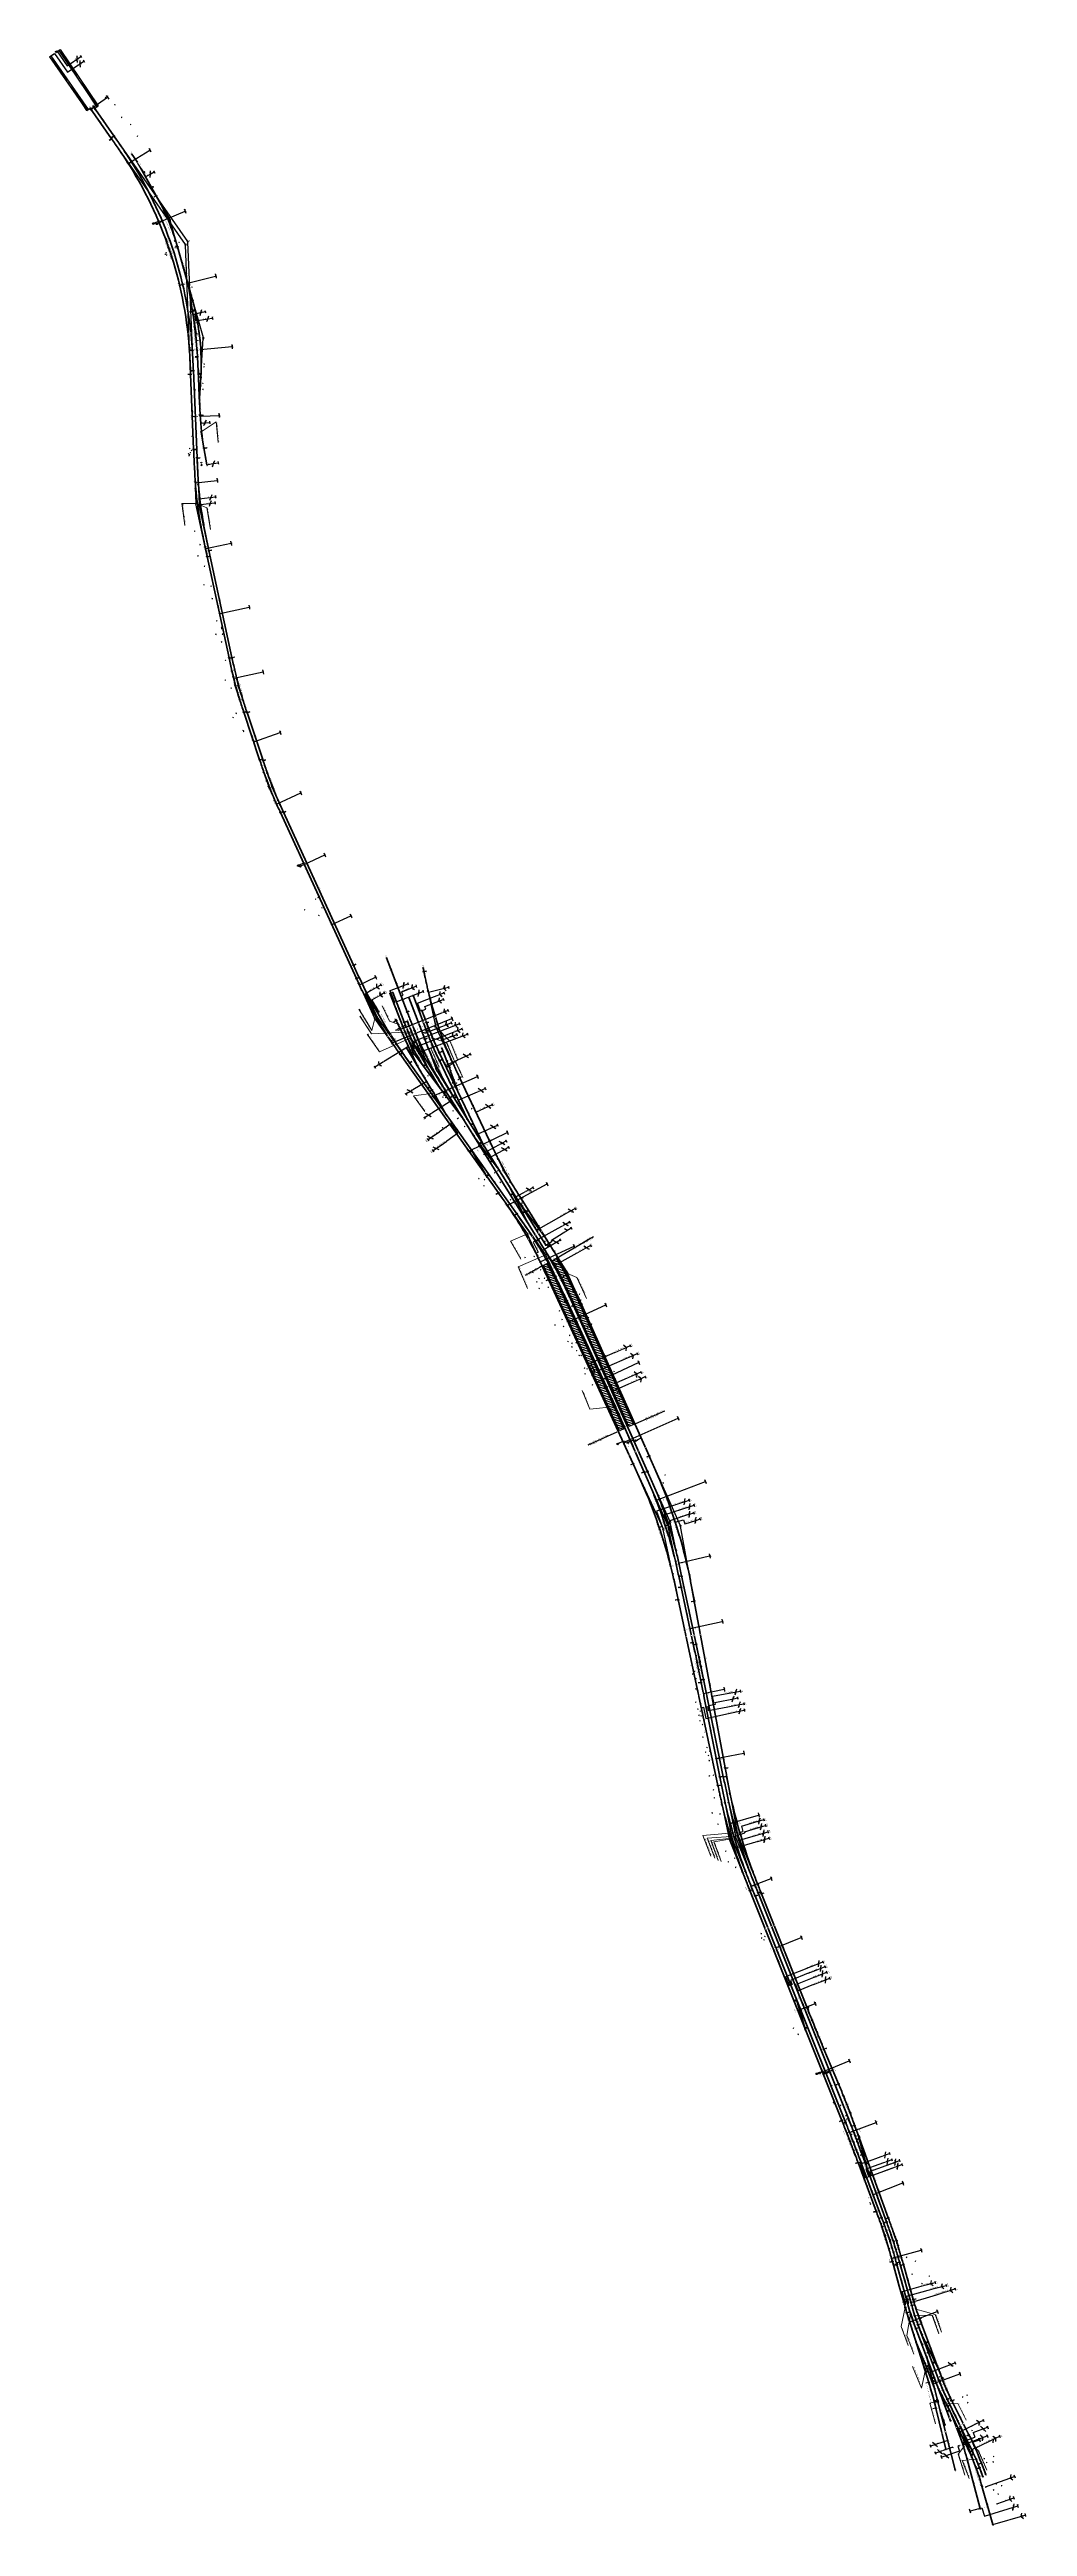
# Model space of a CAD drawing. Extents: x 8811 to 10286, y 10382 to 14118.
import ezdxf
from ezdxf.enums import TextEntityAlignment as Align

# ---------------------------------------------------------------- set-up
doc = ezdxf.new("R2010")
doc.units = 0
for name, color, linetype in [('10.Вершины', 7, 'Continuous'), ('10.Ось трассы', 7, 'Continuous'), ('10.Параметры кривых', 7, 'Continuous'), ('11.Вершины', 7, 'Continuous'), ('11.Ось трассы', 7, 'Continuous'), ('11.Параметры кривых', 7, 'Continuous'), ('11.Стрелочные переводы', 7, 'Continuous'), ('21.Вершины', 7, 'Continuous'), ('21.Ось трассы', 7, 'Continuous'), ('21.Параметры кривых', 7, 'Continuous'), ('21.Стрелочные переводы', 7, 'Continuous'), ('33.Ось трассы', 7, 'Continuous'), ('35.Вершины', 7, 'Continuous'), ('35.Ось трассы', 7, 'Continuous'), ('35.Параметры кривых', 7, 'Continuous'), ('36.Вершины', 7, 'Continuous'), ('36.Ось трассы', 7, 'Continuous'), ('36.Параметры кривых', 7, 'Continuous'), ('36.Стрелочные переводы', 7, 'Continuous'), ('5Г.Стрелочные переводы', 7, 'Continuous'), ('8.Вершины', 7, 'Continuous'), ('8.Ось трассы', 7, 'Continuous'), ('8.Параметры кривых', 7, 'Continuous'), ('8.Прямые вставки', 7, 'Continuous'), ('9.Вершины', 7, 'Continuous'), ('9.Ось трассы', 7, 'Continuous'), ('9.Параметры кривых', 7, 'Continuous'), ('9.Прямые вставки', 7, 'Continuous'), ('9.Стрелочные переводы', 7, 'Continuous'), ('Cтрелки', 7, 'Continuous'), ('I.Вершины', 7, 'Continuous'), ('I.Ось трассы', 7, 'Continuous'), ('I.Параметры кривых', 7, 'Continuous'), ('I.Стрелочные переводы', 7, 'Continuous'), ('II.Вершины', 7, 'Continuous'), ('II.Ось трассы', 7, 'Continuous'), ('II.Параметры кривых', 7, 'Continuous'), ('II.Стрелочные переводы', 7, 'Continuous'), ('III.Вершины', 7, 'Continuous'), ('III.Ось трассы', 7, 'Continuous'), ('III.Параметры кривых', 7, 'Continuous'), ('III.Стрелочные переводы', 7, 'Continuous'), ('IIс.Вершины', 7, 'Continuous'), ('IIс.Ось трассы', 7, 'Continuous'), ('IIс.Параметры кривых', 7, 'Continuous'), ('IIс.Прямые вставки', 7, 'Continuous'), ('IIс.Стрелочные переводы', 7, 'Continuous'), ('IV.Вершины', 7, 'Continuous'), ('IV.Ось трассы', 7, 'Continuous'), ('IV.Ось трассы1', 7, 'Continuous'), ('IV.Параметры кривых', 7, 'Continuous'), ('IV.Стрелочные переводы', 7, 'Continuous'), ('Iс.Вершины', 7, 'Continuous'), ('Iс.Междупутья', 7, 'Continuous'), ('Iс.Ось трассы', 7, 'Continuous'), ('Iс.Параметры кривых', 7, 'Continuous'), ('Iс.Прямые вставки', 7, 'Continuous'), ('Iс.Стрелочные переводы', 7, 'Continuous'), ('Выход из парка Б.Вершины', 7, 'Continuous'), ('Выход из парка Б.Ось трассы', 7, 'Continuous'), ('Выход из парка Б.Параметры кривых', 7, 'Continuous'), ('КН I.Вершины', 7, 'Continuous'), ('КН I.Ось трассы', 7, 'Continuous'), ('КН I.Параметры кривых', 7, 'Continuous'), ('КН I.Прямые вставки', 7, 'Continuous'), ('КН I.Стрелочные переводы', 7, 'Continuous'), ('КН II.Вершины', 7, 'Continuous'), ('КН II.Параметры кривых', 7, 'Continuous'), ('КН II.Прямые вставки', 7, 'Continuous'), ('КН II.Стрелочные переводы', 7, 'Continuous'), ('КП 1.Стрелочные переводы', 7, 'Continuous'), ('КП 2.Вершины', 7, 'Continuous'), ('КП 2.Ось трассы', 7, 'Continuous'), ('КП 2.Параметры кривых', 7, 'Continuous'), ('КП3.Вершины', 7, 'Continuous'), ('КП3.Ось трассы', 7, 'Continuous'), ('КП3.Параметры кривых', 7, 'Continuous'), ('КП3.Прямые вставки', 7, 'Continuous'), ('КП3.Стрелочные переводы', 7, 'Continuous'), ('КП5.Вершины', 7, 'Continuous'), ('КП5.Ось трассы', 7, 'Continuous'), ('КП5.Параметры кривых', 7, 'Continuous'), ('КП5.Прямые вставки', 7, 'Continuous'), ('КП5.Стрелочные переводы', 7, 'Continuous'), ('маскировка', 7, 'Continuous'), ('Парк Б 1.Вершины', 7, 'Continuous'), ('Парк Б 1.Ось трассы', 7, 'Continuous'), ('Парк Б 1.Параметры кривых', 7, 'Continuous'), ('Парк Б 1.Стрелочные переводы', 7, 'Continuous'), ('Парк Б с Ржевской 2 путь.Вершины', 7, 'Continuous'), ('Парк Б с Ржевской 2 путь.Ось трассы', 7, 'Continuous'), ('Парк Б с Ржевской 2 путь.Параметры кривых', 7, 'Continuous'), ('Парк Б с Ржевской 2 путь.Стрелочные переводы', 7, 'Continuous'), ('Парк Б с Ржевской 3 путь.Вершины', 7, 'Continuous'), ('Парк Б с Ржевской 3 путь.Ось трассы', 7, 'Continuous'), ('Парк Б с Ржевской 3 путь.Параметры кривых', 7, 'Continuous'), ('Парк Б с Ржевской 3 путь.Стрелочные переводы', 7, 'Continuous'), ('Пассажирская платформа II с.Ось трассы', 1, 'Continuous'), ('Съезд 8-9.Вершины', 7, 'Continuous'), ('Съезд 8-9.Ось трассы', 7, 'Continuous'), ('Съезд 8-9.Параметры кривых', 7, 'Continuous'), ('Съезд 8-9.Прямые вставки', 7, 'Continuous'), ('Съезд 8-9.Стрелочные переводы', 7, 'Continuous')]:
    doc.layers.add(name, color=color, linetype=linetype)
for name, color, linetype, lineweight in [('10.Пикетаж', 7, 'Continuous', 15), ('8.Пикетаж', 7, 'Continuous', 15), ('9.Пикетаж', 7, 'Continuous', 15), ('IIс.Пикетаж', 7, 'Continuous', 15), ('Iс.Пикетаж', 7, 'Continuous', 15), ('КН I.Пикетаж', 7, 'Continuous', 15), ('КН II.Пикетаж', 7, 'Continuous', 15), ('кресты', 1, 'Continuous', 30), ('кресты здания и сооружения', 1, 'Continuous', 30), ('МГТ_НВК_В1_демонтаж', 230, 'Continuous', 30), ('Начало-конец платформ', 1, 'Continuous', 30), ('Пассажирская платформа II.Начало-конец платформ', 1, 'Continuous', 30), ('Съезд 8-9.Пикетаж', 7, 'Continuous', 15), ('Уклоноуказатели по станции', 1, 'Continuous', 35)]:
    doc.layers.add(name, color=color, linetype=linetype, lineweight=lineweight)
doc.styles.get("Standard").update_dxf_attribs({"font": 'SPDS.shx', "oblique": 15, "height": 2})
doc.styles.add('Параметры кривых', font='SPDS.shx', dxfattribs={"oblique": 15, "height": 2.5})
doc.styles.add('спдс_сжатие09', font='SPDS.shx', dxfattribs={"width": 0.9, "oblique": 15, "height": 1.25})
doc.styles.add('Уклоноуказатели', font='SPDS.shx', dxfattribs={"oblique": 15, "height": 2})

# ---------------------------------------------------------------- blocks, each defined once
blk = doc.blocks.new('alignment_cc_sign')
at = {"color": 0, "linetype": 'ByBlock', "lineweight": -2}
for p, q in [((-1.5, 1.5), (1.5, 1.5)), ((0, 0), (0, 1.5))]:
    blk.add_line(p, q, dxfattribs=at)
blk = doc.blocks.new('alignment_tc_sign')
at = {"color": 0, "linetype": 'ByBlock', "lineweight": -2}
for p, q in [((-1.5, 1.5), (1.5, 1.5)), ((-1.5, 1), (1.5, 1)), ((0, 0), (0, 1))]:
    blk.add_line(p, q, dxfattribs=at)
blk = doc.blocks.new('alignment_kilometre_sign_1000')
at = {"linetype": 'ByBlock', "lineweight": -2}
blk.add_hatch(color=0, dxfattribs=at).paths.add_polyline_path([(0, 15, -1), (0, 20)])
at = {"color": 0, "linetype": 'ByBlock', "lineweight": -2}
blk.add_line((0, 0), (0, 15), dxfattribs=at)
blk.add_circle((0, 17.5), 2.5, dxfattribs=at)
blk = doc.blocks.new('bufferStop')
at = {"color": 0, "linetype": 'ByBlock', "lineweight": -2}
for p, q in [((0, -1.5), (0, 1.5)), ((0, 1.5), (1.5, 1.5)), ((0, -1.5), (1.5, -1.5))]:
    blk.add_line(p, q, dxfattribs=at)
blk = doc.blocks.new('stationing')
at = {"color": 7}
blk.add_line((0, 1), (0, -1), dxfattribs=at)

msp = doc.modelspace()

# ---------------------------------------------------------------- linework, layer by layer
at = {"color": 5, "lineweight": 30}
for p, q in [((8962.7, 13934.9), (8962.7, 13929.9)), ((8967.8, 13935.1), (8969.8, 13931.6)), ((8955.9, 13926.1), (8962.7, 13929.9)), ((8962.7, 13929.9), (8962.6, 13924.9)), ((8962.7, 13929.9), (8968.8, 13933.3)), ((9045.5, 13724.6), (9046.4, 13720.7)), ((9065.1, 13496.7), (9065.8, 13492.8))]:
    msp.add_line(p, q, dxfattribs=at)
at = {"layer": '8.Вершины', "color": 5, "lineweight": 30}
for p, q in [((8811.1, 14107), (8816.2, 14110.5)), ((8820.5, 14113.4), (8827.2, 14118))]:
    msp.add_line(p, q, dxfattribs=at)
at = {"layer": '9.Стрелочные переводы', "color": 5, "lineweight": 30}
for radius in [0.75, 0.15]:
    msp.add_circle((8967, 13910.7), radius, dxfattribs=at)
at = {"layer": 'кресты', "color": 5, "lineweight": 30}
for p, q in [((8919.2, 14016), (8920.1, 14015.6)), ((8919.2, 14016), (8920.1, 14015.6)), ((8919.9, 14016.3), (8919.5, 14015.4)), ((8919.9, 14016.3), (8919.5, 14015.4)), ((8932.9, 14005.3), (8933.8, 14004.9)), ((8932.9, 14005.3), (8933.8, 14004.9)), ((8933.5, 14005.6), (8933.1, 14004.7)), ((8933.5, 14005.6), (8933.1, 14004.7)), ((9043.4, 13311.1), (9044.3, 13310.7)), ((9043.4, 13311.1), (9044.3, 13310.7)), ((9044.1, 13311.3), (9043.7, 13310.4)), ((9044.1, 13311.3), (9043.7, 13310.4)), ((9054.2, 13308.8), (9055.1, 13308.4)), ((9054.2, 13308.8), (9055.1, 13308.4)), ((9061.4, 13236.2), (9062.3, 13235.8)), ((9061.4, 13236.2), (9062.3, 13235.8)), ((9062, 13236.5), (9061.6, 13235.5)), ((9062, 13236.5), (9061.6, 13235.5)), ((9069.8, 13224.8), (9070.8, 13224.4)), ((9069.8, 13224.8), (9070.8, 13224.4)), ((9069.9, 13246.7), (9070.8, 13246.3)), ((9069.9, 13246.7), (9070.8, 13246.3)), ((9070.5, 13246.9), (9070.1, 13246)), ((9070.5, 13246.9), (9070.1, 13246)), ((9070.5, 13225.1), (9070.1, 13224.2)), ((9070.5, 13225.1), (9070.1, 13224.2)), ((9070.2, 13245), (9071.1, 13244.6)), ((9070.2, 13245), (9071.1, 13244.6)), ((9070.9, 13245.2), (9070.5, 13244.3)), ((9070.9, 13245.2), (9070.5, 13244.3)), ((9071.4, 13236.4), (9072.3, 13236)), ((9071.4, 13236.4), (9072.3, 13236)), ((9072, 13236.7), (9071.6, 13235.8)), ((9072, 13236.7), (9071.6, 13235.8)), ((9072.6, 13237.5), (9073.5, 13237.1)), ((9072.6, 13237.5), (9073.5, 13237.1)), ((9073.2, 13237.8), (9072.8, 13236.8)), ((9073.2, 13237.8), (9072.8, 13236.8)), ((9195.2, 12821), (9196.2, 12820.6)), ((9195.2, 12821), (9196.2, 12820.6)), ((9195.9, 12821.2), (9195.5, 12820.3)), ((9195.9, 12821.2), (9195.5, 12820.3)), ((9735.9, 11956.3), (9736.8, 11955.9)), ((9735.9, 11956.3), (9736.8, 11955.9)), ((9736.6, 11956.6), (9736.2, 11955.7)), ((9736.6, 11956.6), (9736.2, 11955.7)), ((9738.8, 11968.3), (9739.7, 11967.9)), ((9738.8, 11968.3), (9739.7, 11967.9)), ((9739.5, 11968.5), (9739.1, 11967.6)), ((9739.5, 11968.5), (9739.1, 11967.6)), ((9788.1, 11615.3), (9789.1, 11614.9)), ((9788.1, 11615.3), (9789.1, 11614.9)), ((9788.8, 11615.5), (9788.4, 11614.6)), ((9789.9, 11605.9), (9790.9, 11605.5)), ((9789.9, 11605.9), (9790.9, 11605.5)), ((9790.6, 11606.2), (9790.2, 11605.3)), ((9792, 11612.4), (9792.9, 11612)), ((9792, 11612.4), (9792.9, 11612)), ((9792.6, 11612.6), (9792.2, 11611.7)), ((9795.5, 11609.4), (9796.4, 11609)), ((9795.5, 11609.4), (9796.4, 11609)), ((9796.2, 11609.7), (9795.8, 11608.8)), ((9845.3, 11376.7), (9846.2, 11376.3)), ((9845.3, 11376.7), (9846.2, 11376.3)), ((9845.9, 11377), (9845.5, 11376.1)), ((9883.7, 11276.7), (9884.6, 11276.3)), ((9883.7, 11276.7), (9884.6, 11276.3)), ((9884.4, 11276.9), (9884, 11276))]:
    msp.add_line(p, q, dxfattribs=at)
at = {"layer": 'Парк Б с Ржевской 3 путь.Параметры кривых', "color": 5, "lineweight": 30}
msp.add_line((8972, 13897.5), (8968.3, 13895.4), dxfattribs=at)
at = {"layer": 'Уклоноуказатели по станции', "color": 5, "lineweight": 30}
for p, q in [((8815.5, 14110.6), (8816.9, 14110.3)), ((8819, 14114.8), (8820.5, 14114.5)), ((9928.6, 11205.9), (9931, 11199.9))]:
    msp.add_line(p, q, dxfattribs=at)

# ---------------------------------------------------------------- block references
at = {"layer": 'I.Ось трассы', "color": 5, "lineweight": 30}
for p, xscale, yscale, zscale, rotation in [((9825.5, 11470.7), 0.5, 0.5, 0.5, 103.1209598246128), ((9856.3, 11369.4), 0.4999999999999996, 0.4999999999999996, 0.4999999999999996, 110.7102084076565)]:
    msp.add_blockref('alignment_cc_sign', p, dxfattribs=dict(at, xscale=xscale, yscale=yscale, zscale=zscale, rotation=rotation))
at = {"layer": 'II.Ось трассы', "color": 5, "lineweight": 30, "xscale": 0.5, "yscale": 0.5, "zscale": 0.5}
for p, rotation in [((9830, 11473.8), 102.6281548458071), ((9860.6, 11370.4), 110.3521425706078)]:
    msp.add_blockref('alignment_cc_sign', p, dxfattribs=dict(at, rotation=rotation))
at = {"layer": 'III.Ось трассы', "color": 5, "lineweight": 30}
for p, xscale, yscale, zscale, rotation in [((9835.6, 11474), 0.5, 0.5, 0.5, 102.9718567950313), ((9865.1, 11375.4), 0.4999999999999995, 0.4999999999999995, 0.4999999999999995, 110.3513229479074)]:
    msp.add_blockref('alignment_cc_sign', p, dxfattribs=dict(at, xscale=xscale, yscale=yscale, zscale=zscale, rotation=rotation))
at = {"layer": 'IV.Ось трассы', "color": 5, "lineweight": 30}
for p, xscale, yscale, zscale, rotation in [((9731.5, 11960.1), 0.4999999999999999, 0.4999999999999999, 0.4999999999999999, 292.6444378395669), ((9870.3, 11373.9), 0.4999999999999995, 0.4999999999999995, 0.4999999999999995, 110.3406815131805)]:
    msp.add_blockref('alignment_cc_sign', p, dxfattribs=dict(at, xscale=xscale, yscale=yscale, zscale=zscale, rotation=rotation))
at = {"layer": 'Парк Б с Ржевской 3 путь.Ось трассы', "color": 5, "lineweight": 30, "xscale": 0.4999999999999998, "yscale": 0.4999999999999998, "zscale": 0.4999999999999998, "rotation": 299.4207777981633}
msp.add_blockref('alignment_cc_sign', (8972, 13897.5), dxfattribs=at)

# ---------------------------------------------------------------- texts
at = {"color": 5, "lineweight": 30, "style": 'Уклоноуказатели', "oblique": 15}
for s, rotation, p in [('156.51', 299.4208, (8969, 13933.5)), ('155.94', 282.2818, (9046.2, 13722.7)), ('154.96', 279.9683, (9065.8, 13494.8))]:
    msp.add_text(s, height=1.25, rotation=rotation, dxfattribs=at).set_placement(p, align=Align.CENTER)
msp.add_text('76.29', height=1.25, rotation=29.4208, dxfattribs=at).set_placement((8956, 13927.2), align=Align.MIDDLE_LEFT)
msp.add_text('221', height=1.25, rotation=269.4208, dxfattribs=at).set_placement((8962.2, 13928.8), align=Align.TOP_LEFT)
for s, p in [('2.5', (8963.1, 13928.8)), ('1.3', (8963.2, 13934))]:
    msp.add_text(s, height=1.25, rotation=269.4208, dxfattribs=at).set_placement(p)
msp.add_text('64', height=1.25, rotation=249.9682, dxfattribs=at).set_placement((9058.5, 13494.7), align=Align.TOP_RIGHT)
for s, p in [('6.1', (9057.8, 13490.3)), ('3.5', (9059.5, 13495))]:
    msp.add_text(s, height=1.25, rotation=249.9682, dxfattribs=at).set_placement(p, align=Align.RIGHT)
at = {"layer": 'КН I.Параметры кривых', "color": 5, "lineweight": 30, "style": 'спдс_сжатие09', "oblique": 15, "width": 0.9}
msp.add_text('58.93', height=1.25, rotation=300.0809, dxfattribs=at).set_placement((8957.6, 13923.2), align=Align.CENTER)
at = {"layer": 'КП 2.Вершины', "color": 5, "lineweight": 30, "style": 'спдс_сжатие09', "oblique": 15, "width": 0.9}
msp.add_text('ВУ10', height=1.25, rotation=292.0382, dxfattribs=at).set_placement((10114.4, 10621.9), align=Align.CENTER)
at = {"layer": 'Парк Б с Ржевской 3 путь.Параметры кривых', "color": 5, "lineweight": 30, "style": 'Параметры кривых', "oblique": 15}
msp.add_text('43.45', height=1.25, rotation=209.4208, dxfattribs=at).set_placement((8971.7, 13896.8))
at = {"layer": 'Пассажирская платформа II.Начало-конец платформ', "color": 5, "lineweight": 30, "style": 'спдс_сжатие09', "oblique": 15, "width": 0.9}
msp.add_text('Начало пассажирской платформы ', height=1.25, rotation=23.796, dxfattribs=at).set_placement((9624.2, 12011.8))
at = {"layer": 'Уклоноуказатели по станции', "color": 5, "lineweight": 30, "style": 'спдс_сжатие09', "oblique": 15, "width": 0.9}
for s, p in [('ПК -20+21.30 (по III пути)', (9730.7, 12062.3)), ('Конец путепровода', (9629.4, 12017.6))]:
    msp.add_text(s, height=1.25, rotation=23.9576, dxfattribs=at).set_placement(p, align=Align.CENTER)

# ---------------------------------------------------------------- wipeouts: each hides what was drawn before it
at = {"color": 5, "lineweight": 5}
msp.add_wipeout([(9961.5, 11150), (9959.9, 11149.4), (9972.7, 11118.6), (9974.2, 11119.2)], dxfattribs=at).dxf.layer = 'кресты здания и сооружения'
at = {"color": 5}
for points in [[(8853.5, 14094.6), (8852.8, 14095.7), (8854.3, 14097), (8855, 14095.8)], [(8854, 14074.4), (8855.5, 14075.2), (8857.8, 14071.7), (8856.5, 14070.9)], [(8890.6, 14013.6), (8891.8, 14014.4), (8894.2, 14011), (8893, 14010.2)], [(8905.7, 13983.5), (8904.9, 13984.6), (8908, 13986.8), (8908.8, 13985.7)], [(8925.8, 13947.9), (8927.2, 13948.6), (8929.7, 13944.8), (8928.3, 13943.9)], [(8961.4, 13968.6), (8962.7, 13969.2), (8965.1, 13965.4), (8963.8, 13964.8)], [(9015.2, 13877), (9016.6, 13877.3), (9018.3, 13873), (9016.8, 13872.6)], [(8964.4, 13854), (8963.7, 13855.6), (8965.2, 13856.1), (8965.9, 13854.5)], [(9016.4, 13825.2), (9018, 13825.3), (9019.1, 13822), (9017.6, 13821.8)], [(9013.6, 13792.2), (9015.1, 13792.6), (9016.3, 13788.9), (9014.7, 13788.6)], [(9061.3, 13779.1), (9063.1, 13779.2), (9064.2, 13774.4), (9062.3, 13774.1)], [(9086.6, 13672.7), (9088.5, 13672.4), (9089, 13667.9), (9087.1, 13667.9)], [(9039.1, 13566.7), (9039.1, 13568.3), (9042.7, 13568.4), (9042.7, 13566.9)], [(9044.7, 13515.4), (9044.5, 13516.6), (9048.3, 13517.4), (9048.6, 13516.2)], [(9033, 13469.6), (9034.8, 13469.4), (9035.1, 13465.1), (9033.6, 13465.1)], [(9063.9, 13470.7), (9065.7, 13470.9), (9066.4, 13465.8), (9064.7, 13465.6)], [(9011.2, 13432.7), (9012.7, 13432.5), (9013.1, 13428.9), (9011.7, 13429)], [(9049.3, 13422.8), (9051, 13422.9), (9055.7, 13394.1), (9054, 13394.1)], [(9085, 13375.8), (9086.6, 13376), (9087.5, 13371.2), (9086.1, 13371)], [(9049.2, 13353.4), (9052.9, 13354.1), (9053, 13352.5), (9049.6, 13351.8)], [(9069.2, 13272.6), (9070.7, 13272.5), (9071.5, 13268.5), (9070.1, 13268.3)], [(9112.1, 13279.5), (9113.7, 13279.4), (9114.5, 13275.3), (9113.1, 13275)], [(9086.9, 13199.5), (9086.6, 13201.1), (9090.2, 13201.9), (9090.3, 13200.2)], [(9094.2, 13170.5), (9096.2, 13170.8), (9103.5, 13143.1), (9102, 13142.9)], [(9133, 13181.6), (9134.7, 13181.6), (9135.5, 13177.2), (9134, 13177.1)], [(9109.3, 13117.9), (9113.3, 13119.2), (9113.2, 13117.5), (9109.8, 13116.4)], [(9158.7, 13090.2), (9160.2, 13090.4), (9161.7, 13086.1), (9160.2, 13085.8)], [(9121.5, 13074.5), (9123.2, 13074.7), (9124.4, 13070.5), (9122.8, 13070.2)], [(9133.5, 13045.4), (9136.8, 13046.5), (9137.3, 13045), (9134, 13043.9)], [(9164.3, 12967.3), (9168.1, 12969.1), (9168.6, 12967.6), (9164.9, 12965.9)], [(9189.6, 12999.2), (9191, 12999.6), (9192.8, 12995.4), (9191.3, 12995)], [(9225.8, 12905.4), (9227.5, 12905.8), (9229.3, 12901.5), (9227.6, 12901)], [(9194.8, 12884.5), (9196.5, 12885), (9198.4, 12880.4), (9196.7, 12880.3)], [(9216, 12843.7), (9217.4, 12844), (9219.4, 12839.8), (9218, 12839.4)], [(9264.7, 12813.9), (9266.7, 12814.5), (9268.6, 12810), (9266.7, 12809.3)], [(9239.1, 12798.7), (9240.8, 12799.1), (9242.5, 12795.2), (9241.1, 12794.8)], [(9317.5, 12751.7), (9319.1, 12752.1), (9320.1, 12749.7), (9318.4, 12749.3)], [(9376.3, 12725.5), (9375.9, 12727.3), (9379.4, 12728), (9379.8, 12726.2)], [(9290.5, 12633.5), (9291.8, 12634.1), (9294, 12631), (9292.6, 12630.5)], [(9313.6, 12593), (9315, 12593.9), (9315.8, 12592.5), (9314.3, 12591.4)], [(9456.4, 12546), (9456, 12547.5), (9457.7, 12548.1), (9458.2, 12546.8)], [(9478.2, 12529.1), (9481.4, 12530.5), (9483.3, 12526.2), (9480, 12525)], [(9384.4, 12457.1), (9408.1, 12473.4), (9411.6, 12468.7), (9397.1, 12457.1), (9394.8, 12458.2), (9387.3, 12452.8)], [(9605, 12302.3), (9604.2, 12303.7), (9617.1, 12310.9), (9616.6, 12311.2), (9619.4, 12313.9), (9625.9, 12310), (9623.6, 12307.1), (9618.6, 12309.7)], [(9520.5, 12277.4), (9521.9, 12277.9), (9533.5, 12250), (9531.9, 12249.8)], [(9649.8, 12226.8), (9649.7, 12227.2), (9651.4, 12227.4), (9653.1, 12223.1), (9651.5, 12222.8)], [(9605, 12184.7), (9607.4, 12185.7), (9618, 12161.5), (9615.9, 12161)], [(9616.8, 12093.8), (9627.4, 12067.9), (9626.1, 12067.6), (9615.4, 12093.5)], [(9758.6, 12056), (9760.3, 12056.4), (9762, 12052), (9760.4, 12051.7)], [(9697.6, 12022.6), (9698.9, 12019.9), (9697.5, 12019.3), (9696.2, 12022.1)], [(9711.7, 11993.8), (9715.1, 11995.5), (9715.7, 11994), (9712.3, 11992.5)], [(9799.7, 11960.5), (9801.4, 11960.8), (9802.9, 11956.4), (9801.4, 11956.2)], [(9762.9, 11893.4), (9764.4, 11893.5), (9765.5, 11889.9), (9763.9, 11890.1)], [(9806.9, 11848.2), (9808.6, 11848.3), (9809.4, 11843.8), (9807.9, 11843.8)], [(9790.1, 11739.4), (9790.8, 11735.4), (9789.1, 11735.7), (9788.4, 11739.7)], [(9825.8, 11749.5), (9827.6, 11749.6), (9828.4, 11745.2), (9826.6, 11745.2)], [(9793.8, 11688.4), (9792.4, 11688.4), (9793.2, 11685), (9794.5, 11684.9)], [(9820, 11591.4), (9821.8, 11591.6), (9822.6, 11586.8), (9820.9, 11587.2)], [(9859.9, 11550.8), (9858.3, 11550.8), (9859.1, 11546.3), (9860.6, 11546.5)], [(9819.5, 11499.8), (9823.3, 11500.5), (9823.4, 11499.2), (9819.7, 11498.4)], [(9873.6, 11415.7), (9874, 11414.1), (9887.9, 11418.2), (9887.2, 11415.1), (9890.1, 11414.3), (9892.1, 11421.2), (9888.5, 11422.3), (9887.7, 11419.8)], [(9900.7, 11362.2), (9902.3, 11357.8), (9900.5, 11357.7), (9898.9, 11361.9)], [(9946.1, 11273.1), (9947.6, 11269.1), (9946.1, 11269), (9944.7, 11272.8)], [(9926.9, 11235.6), (9928.6, 11231.4), (9927.1, 11231.1), (9925.5, 11235.2)], [(9964.1, 11202.2), (9965, 11200.3), (9979.2, 11206.2), (9978.9, 11203.1), (9982.9, 11202.8), (9984.2, 11210.6), (9979.8, 11210.7), (9979.3, 11208.3)], [(9967.1, 11173.8), (9965.5, 11173.3), (9967.1, 11169.4), (9968.6, 11169.8)], [(9995.4, 11073.7), (9996.9, 11069.5), (9995.4, 11069.5), (9994, 11073.7)], [(10018.3, 11087.2), (10019.9, 11083.1), (10018.5, 11082.9), (10016.9, 11086.8)], [(10016.6, 11021.4), (10017.7, 11018.3), (10016.4, 11018.2), (10015.1, 11021)], [(10059.1, 10994.3), (10060.3, 10990.9), (10058.8, 10990.5), (10057.5, 10994.1)], [(10033.1, 10972.8), (10034.7, 10968.6), (10033.1, 10968.3), (10031.4, 10972.5)], [(10038.8, 10928.6), (10040.7, 10929.1), (10042.7, 10923.9), (10040.7, 10923.7)], [(10097.5, 10930.1), (10098.9, 10926.2), (10097.5, 10926.1), (10096.1, 10929.9)], [(10058.2, 10889.8), (10059.4, 10886.2), (10057.9, 10886), (10056.6, 10889.4)], [(10099.4, 10902.9), (10100.8, 10899.5), (10099.2, 10899.2), (10098, 10902.5)], [(10090.4, 10814.7), (10091.4, 10811.7), (10089.8, 10811.4), (10088.8, 10814.8)], [(10127.5, 10801.5), (10128.5, 10797.7), (10126.4, 10797.7), (10125.5, 10801.3)], [(10179.6, 10743.6), (10181.6, 10738), (10177.7, 10737.8), (10176.2, 10742.6)], [(10141.3, 10652.3), (10141.7, 10652.1), (10142.8, 10648.7), (10141, 10648.6), (10139.9, 10652.1)], [(10246.5, 10522.2), (10249.1, 10517.4), (10244.9, 10515.6), (10242.9, 10520.4)], [(10218.3, 10456), (10220.4, 10456.6), (10220.8, 10454.8), (10218.9, 10454)], [(10252.5, 10454.5), (10254.7, 10455.5), (10255.1, 10453.9), (10253.1, 10453.3)], [(10220.1, 10412.3), (10221.7, 10412.7), (10222.3, 10409.4), (10220.8, 10409.2)], [(10273.4, 10401.2), (10283.8, 10403.5), (10285.9, 10396.5), (10276.4, 10392.4)], [(10233, 10384.3), (10234.9, 10384.9), (10235.4, 10382.8), (10233.4, 10382.3)]]:
    msp.add_wipeout(points, dxfattribs=at).dxf.layer = 'маскировка'

# ---------------------------------------------------------------- next in the draw order: linework, layer by layer
at = {"color": 5, "lineweight": 30}
for p, q in [((8960.7, 13969.2), (8964, 13963.5)), ((9014.4, 13877.5, -141.2), (9016.8, 13871.3, -141.2)), ((9060.7, 13779.6, -141.2), (9062.3, 13773.2, -141.2)), ((9086.1, 13673.3, -141.2), (9086.7, 13666.7, -141.2)), ((9056.9, 13488.8), (9058.6, 13493.5)), ((9058.6, 13493.5), (9060.3, 13498.2)), ((9063.4, 13471.5, -141.2), (9064.5, 13465, -141.2)), ((9084.2, 13376.6, -141.2), (9085.6, 13370.1, -141.2)), ((9111.6, 13280.2), (9112.9, 13273.8)), ((9132.4, 13182.4), (9133.8, 13176)), ((9157.8, 13091.1), (9159.9, 13084.9)), ((9188.7, 12999.8, -141.2), (9191.3, 12993.7, -141.2)), ((9224.8, 12906.3, -141.2), (9227.4, 12900.3, -141.2)), ((9264.2, 12814.4), (9266.8, 12808.4)), ((9648.8, 12227.9, -141.2), (9651.3, 12221.8, -141.2)), ((9757.8, 12056.8, -249.8), (9760.4, 12050.7, -249.8)), ((9799, 11961.5, -249.8), (9801.4, 11955.3, -249.8)), ((9805.9, 11849.4, -152.2), (9807.4, 11842.9, -152.2)), ((9825, 11750.5, -157.7), (9826.4, 11744, -157.7)), ((9857.5, 11552.1, -135), (9858.7, 11545.6, -135)), ((9943.7, 11273.6, -128.3), (9946.1, 11267.5, -128.3)), ((10015.9, 11087.6, -121.6), (10018.4, 11081.5, -121.6)), ((10056.4, 10994.9, -131.8), (10058.7, 10988.8, -131.8)), ((10124.7, 10802.3, -3.1), (10126.4, 10795.9, -3.1))]:
    msp.add_line(p, q, dxfattribs=at)
at = {"layer": '9.Вершины', "color": 5, "lineweight": 30}
msp.add_circle((10233.5, 10385.5), 0.5, dxfattribs=at)
at = {"layer": 'кресты', "color": 5, "lineweight": 30}
for p, q in [((8942.9, 13987.6), (8943.8, 13987.2)), ((8942.9, 13987.6), (8943.8, 13987.2)), ((8943.6, 13987.9), (8943.2, 13987)), ((8943.6, 13987.9), (8943.2, 13987)), ((9044.2, 13339), (9045.1, 13338.6)), ((9044.2, 13339), (9045.1, 13338.6)), ((9044.9, 13339.3), (9044.5, 13338.4)), ((9044.9, 13339.3), (9044.5, 13338.4)), ((9221.4, 12824), (9222.3, 12823.6)), ((9221.4, 12824), (9222.3, 12823.6)), ((9222.1, 12824.2), (9221.7, 12823.3)), ((9222.1, 12824.2), (9221.7, 12823.3)), ((9592.4, 12169.8), (9593.3, 12169.4)), ((9592.4, 12169.8), (9593.3, 12169.4)), ((9593, 12170.1), (9592.6, 12169.2)), ((9593, 12170.1), (9592.6, 12169.2)), ((9598.3, 12161.5), (9599.2, 12161.1)), ((9598.3, 12161.5), (9599.2, 12161.1)), ((9598.5, 12167), (9599.4, 12166.6)), ((9598.5, 12167), (9599.4, 12166.6)), ((9598.9, 12161.8), (9598.5, 12160.9)), ((9598.9, 12161.8), (9598.5, 12160.9)), ((9599.2, 12167.2), (9598.8, 12166.3)), ((9599.2, 12167.2), (9598.8, 12166.3)), ((9813, 11481.5), (9813.9, 11481.1)), ((9813, 11481.5), (9813.9, 11481.1)), ((9813.6, 11481.7), (9813.2, 11480.8))]:
    msp.add_line(p, q, dxfattribs=at)
at = {"layer": 'Уклоноуказатели по станции', "color": 5, "lineweight": 30}
msp.add_line((10232.8, 10385.8), (10234.2, 10385.3), dxfattribs=at)

# ---------------------------------------------------------------- next in the draw order: block references
at = {"layer": 'II.Ось трассы', "color": 5, "lineweight": 40, "xscale": 0.5, "yscale": 0.5, "zscale": 0.5, "rotation": 100.2224734276695}
msp.add_blockref('alignment_cc_sign', (9043.6, 13401.7), dxfattribs=at)
at = {"layer": 'IV.Ось трассы', "color": 5, "lineweight": 30}
for name, p, xscale, yscale, zscale, rotation in [('alignment_tc_sign', (9715.5, 11996.8), 0.5, 0.5, 0.5, 294.0768377915453), ('alignment_cc_sign', (9837.6, 11487), 0.4999999999999998, 0.4999999999999998, 0.4999999999999998, 101.8996195481769)]:
    msp.add_blockref(name, p, dxfattribs=dict(at, xscale=xscale, yscale=yscale, zscale=zscale, rotation=rotation))

# ---------------------------------------------------------------- next in the draw order: texts
at = {"color": 5, "lineweight": 30, "extrusion": (0.001245, 0.000598359, 0.999999), "style": 'спдс_сжатие09', "oblique": 15, "width": 0.9}
msp.add_text('ПК-41', height=1.25, rotation=300.3362, dxfattribs=at).set_placement((8962.8, 13966.9, -98.1), align=Align.CENTER)
at = {"color": 5, "lineweight": 30, "extrusion": (0.001325, 0.000390895, 0.999999), "style": 'спдс_сжатие09', "oblique": 15, "width": 0.9}
msp.add_text('ПК-40', height=1.25, rotation=291.108, dxfattribs=at).set_placement((9016.3, 13874.9, -100.3), align=Align.CENTER)
at = {"color": 5, "lineweight": 30, "extrusion": (0.001366, 0.000207338, 0.999999), "style": 'спдс_сжатие09', "oblique": 15, "width": 0.9}
msp.add_text('ПК-39', height=1.25, rotation=283.3044, dxfattribs=at).set_placement((9062.2, 13776.6, -102.4), align=Align.CENTER)
at = {"color": 5, "lineweight": 30, "extrusion": (0.001382, 1.74212e-05, 0.999999), "style": 'спдс_сжатие09', "oblique": 15, "width": 0.9}
msp.add_text('ПК-38', height=1.25, rotation=275.3964, dxfattribs=at).set_placement((9087.3, 13670.2, -104.8), align=Align.CENTER)
at = {"color": 5, "lineweight": 30, "extrusion": (0.001371, 0.000167709, 0.999999), "style": 'спдс_сжатие09', "oblique": 15, "width": 0.9}
msp.add_text('ПК-35', height=1.25, rotation=281.6457, dxfattribs=at).set_placement((9085.8, 13373.5, -102.9), align=Align.CENTER)
at = {"layer": '9.Вершины', "color": 5, "lineweight": 30, "style": 'спдс_сжатие09', "oblique": 15, "width": 0.9}
msp.add_text('Т1', height=1.25, rotation=285.6843, dxfattribs=at).set_placement((10233.8, 10384.5), align=Align.MIDDLE_LEFT)
at = {"layer": 'Уклоноуказатели по станции', "color": 5, "lineweight": 30, "extrusion": (0.001377, 0.000111136, 0.999999), "style": 'спдс_сжатие09', "oblique": 15, "width": 0.9}
msp.add_text('ПК-36', height=1.25, rotation=279.2875, dxfattribs=at).set_placement((9064.7, 13468.3, -103.7), align=Align.CENTER)
at = {"layer": 'Уклоноуказатели по станции', "color": 5, "lineweight": 30, "extrusion": (0.001371, 0.000167709, 0.999999), "style": 'спдс_сжатие09', "oblique": 15, "width": 0.9}
msp.add_text('ПК-34', height=1.25, rotation=281.6457, dxfattribs=at).set_placement((9112.9, 13277.3, -102.9), align=Align.CENTER)
at = {"layer": 'Уклоноуказатели по станции', "color": 5, "lineweight": 30, "extrusion": (0.00137, 0.000178696, 0.999999), "style": 'спдс_сжатие09', "oblique": 15, "width": 0.9}
msp.add_text('ПК-33', height=1.25, rotation=282.1049, dxfattribs=at).set_placement((9133.8, 13179.4, -102.8), align=Align.CENTER)
at = {"layer": 'Уклоноуказатели по станции', "color": 5, "lineweight": 30, "extrusion": (0.001341, 0.000333519, 0.999999), "style": 'спдс_сжатие09', "oblique": 15, "width": 0.9}
msp.add_text('ПК-32', height=1.25, rotation=288.6423, dxfattribs=at).set_placement((9159.7, 13088.2, -101), align=Align.CENTER)
at = {"layer": 'Уклоноуказатели по станции', "color": 5, "lineweight": 30, "extrusion": (0.001313, 0.000430531, 0.999999), "style": 'спдс_сжатие09', "oblique": 15, "width": 0.9}
msp.add_text('ПК-31', height=1.25, rotation=292.8295, dxfattribs=at).set_placement((9190.8, 12997.3, -100), align=Align.CENTER)
at = {"layer": 'Уклоноуказатели по станции', "color": 5, "lineweight": 30, "extrusion": (0.001311, 0.000437114, 0.999999), "style": 'спдс_сжатие09', "oblique": 15, "width": 0.9}
msp.add_text('ПК-30', height=1.25, rotation=293.117, dxfattribs=at).set_placement((9227, 12903.5, -99.9), align=Align.CENTER)
at = {"layer": 'Уклоноуказатели по станции', "color": 5, "lineweight": 30, "extrusion": (0.001314, 0.000427421, 0.999999), "style": 'спдс_сжатие09', "oblique": 15, "width": 0.9}
msp.add_text('ПК-29', height=1.25, rotation=292.6938, dxfattribs=at).set_placement((9266.2, 12811.9, -100), align=Align.CENTER)
at = {"layer": 'Уклоноуказатели по станции', "color": 5, "lineweight": 30, "extrusion": (0.001317, 0.000416419, 0.999999), "style": 'спдс_сжатие09', "oblique": 15, "width": 0.9}
msp.add_text('ПК-22', height=1.25, rotation=292.2147, dxfattribs=at).set_placement((9650.9, 12225, -99.8), align=Align.CENTER)
at = {"layer": 'Уклоноуказатели по станции', "color": 5, "lineweight": 30, "extrusion": (0.001313, 0.000429131, 0.999999), "style": 'спдс_сжатие09', "oblique": 15, "width": 0.9}
msp.add_text('ПК-20', height=1.25, rotation=292.7684, dxfattribs=at).set_placement((9759.8, 12054, -99.7), align=Align.CENTER)
at = {"layer": 'Уклоноуказатели по станции', "color": 5, "lineweight": 30, "extrusion": (0.001329, 0.000378723, 0.999999), "style": 'спдс_сжатие09', "oblique": 15, "width": 0.9}
msp.add_text('ПК-19', height=1.25, rotation=290.5824, dxfattribs=at).set_placement((9800.9, 11958.4, -100.1), align=Align.CENTER)
at = {"layer": 'Уклоноуказатели по станции', "color": 5, "lineweight": 30, "extrusion": (0.001369, 0.000187831, 0.999999), "style": 'спдс_сжатие09', "oblique": 15, "width": 0.9}
msp.add_text('ПК-18', height=1.25, rotation=282.4871, dxfattribs=at).set_placement((9807.5, 11846.1, -4.5), align=Align.CENTER)
at = {"layer": 'Уклоноуказатели по станции', "color": 5, "lineweight": 30, "extrusion": (0.001371, 0.000169654, 0.999999), "style": 'спдс_сжатие09', "oblique": 15, "width": 0.9}
msp.add_text('ПК-17', height=1.25, rotation=281.7269, dxfattribs=at).set_placement((9826.4, 11747.4, -10.1), align=Align.CENTER)
at = {"layer": 'Уклоноуказатели по станции', "color": 5, "lineweight": 30, "extrusion": (0.001374, 0.000142793, 0.999999), "style": 'спдс_сжатие09', "oblique": 15, "width": 0.9}
msp.add_text('ПК-15', height=1.25, rotation=280.6059, dxfattribs=at).set_placement((9858.8, 11548.7, 12.3), align=Align.CENTER)
at = {"layer": 'Уклоноуказатели по станции', "color": 5, "lineweight": 30, "extrusion": (0.001323, 0.000397282, 0.999999), "style": 'спдс_сжатие09', "oblique": 15, "width": 0.9}
msp.add_text('ПК-12', height=1.25, rotation=291.3843, dxfattribs=at).set_placement((9945.5, 11270.9, 21.5), align=Align.CENTER)
at = {"layer": 'Уклоноуказатели по станции', "color": 5, "lineweight": 30, "extrusion": (0.001319, 0.000411606, 0.999999), "style": 'спдс_сжатие09', "oblique": 15, "width": 0.9}
msp.add_text('ПК-10', height=1.25, rotation=292.0055, dxfattribs=at).set_placement((10017.7, 11084.9, 27.1), align=Align.CENTER)
at = {"layer": 'Уклоноуказатели по станции', "color": 5, "lineweight": 30, "extrusion": (0.001329, 0.000377099, 0.999999), "style": 'спдс_сжатие09', "oblique": 15, "width": 0.9}
for s, p in [('ПК-9', (10058.4, 10992.3, 15.7)), ('ПК-8', (10098.7, 10901, 2.4))]:
    msp.add_text(s, height=1.25, rotation=290.5125, dxfattribs=at).set_placement(p, align=Align.CENTER)
at = {"layer": 'Уклоноуказатели по станции', "color": 5, "lineweight": 30, "extrusion": (0.00136, 0.000241278, 0.999999), "style": 'спдс_сжатие09', "oblique": 15, "width": 0.9}
msp.add_text('ПК-7', height=1.25, rotation=284.7308, dxfattribs=at).set_placement((10126, 10799.4, 180.7), align=Align.CENTER)

# ---------------------------------------------------------------- next in the draw order: wipeouts: each hides what was drawn before it
at = {"color": 5}
for points in [[(8855.2, 14094.2), (8859.1, 14096.8), (8859.2, 14093.6), (8855.6, 14091)], [(8838.9, 14067.9), (8840.1, 14068.7), (8842.3, 14065.7), (8841.1, 14064.8)], [(8886, 14011), (8887.3, 14011.9), (8889.7, 14008.4), (8888.2, 14007.5)], [(8901.9, 13979.1), (8901, 13980.5), (8904.1, 13982.7), (8905, 13981.3)], [(8931.5, 13946.3), (8932.8, 13947), (8933.9, 13945.4), (8932.7, 13944.6)], [(8969.9, 13855.1), (8971.1, 13855.6), (8971.9, 13853.7), (8970.7, 13853.2)], [(9020.3, 13830.8), (9022.5, 13831.1), (9023.6, 13827.6), (9021.5, 13827.1)], [(9010.7, 13797.9), (9012.1, 13798.1), (9013, 13794.9), (9011.6, 13794.7)], [(9034.8, 13567), (9036.3, 13566.6), (9036.4, 13564.9), (9034.9, 13565.1)], [(9062.8, 13553), (9064.4, 13553.1), (9067.3, 13525.8), (9065.9, 13525.7)], [(9034.2, 13500.4), (9034, 13502), (9037.6, 13502.1), (9037.7, 13500.6)], [(9011.4, 13428.6), (9013.2, 13428.5), (9016.8, 13400.1), (9015.2, 13400.3)], [(9048.9, 13433), (9048.7, 13434.9), (9050.8, 13435.2), (9051, 13433.3)], [(9051.9, 13362.2), (9055.6, 13362.9), (9055.8, 13361.6), (9052.2, 13360.8)], [(9068, 13270.7), (9069.4, 13270.6), (9069.8, 13268.7), (9068.4, 13268.6)], [(9082.6, 13198), (9082.4, 13199.7), (9085.9, 13200.3), (9086.1, 13198.7)], [(9091.2, 13170.1), (9092.7, 13170.1), (9093.7, 13165.8), (9092.2, 13165.9)], [(9104.4, 13118.4), (9108.4, 13119.6), (9107.9, 13117.9), (9104.9, 13116.9)], [(9118.8, 13077.4), (9120.1, 13077.7), (9120.9, 13074.8), (9119.6, 13074.7)], [(9128.3, 13046.7), (9132.2, 13048), (9132.5, 13046.6), (9128.9, 13045.2)], [(9159.5, 12967.3), (9162.8, 12968.8), (9163, 12967.3), (9160, 12966)], [(9186.4, 12885.6), (9187.7, 12886.2), (9188.5, 12884.6), (9187.1, 12884.2)], [(9216.9, 12853.8), (9218.7, 12853.9), (9220.5, 12849.9), (9218.9, 12849.4)], [(9237.3, 12802.7), (9238.9, 12803.1), (9240, 12800.3), (9238.5, 12800)], [(9375.6, 12728.7), (9375, 12731.6), (9376.4, 12731.8), (9377, 12728.8)], [(9306.2, 12591), (9309, 12591), (9309.1, 12587.7), (9312.5, 12586.3), (9309.6, 12583.7), (9307.6, 12584.9), (9308.7, 12586.3), (9306.4, 12586.7)], [(9469, 12524.3), (9471.4, 12526.7), (9477.3, 12522.5), (9474.8, 12520.2)], [(9376.3, 12473.6), (9397.5, 12488.3), (9401.2, 12483), (9380.8, 12467.8)], [(9424.5, 12491.5), (9425.9, 12492.6), (9428.4, 12489.1), (9426.8, 12488)], [(9547.5, 12292.1), (9549.1, 12292.6), (9551, 12288.6), (9549.5, 12288)], [(9601.6, 12315.8), (9603.2, 12316.4), (9605, 12311.9), (9603.6, 12311.4)], [(9626.2, 12316.2), (9628.7, 12317.5), (9631, 12313.3), (9628.3, 12312.3)], [(9518.9, 12281.4), (9520.3, 12281.7), (9521.7, 12278.7), (9520.3, 12277.9)], [(9621.7, 12165.5), (9623.1, 12166.3), (9625.2, 12161.6), (9623.6, 12161.4)], [(9692.8, 12018.9), (9693.6, 12019.2), (9693.9, 12018.5), (9694.7, 12018.2), (9695.1, 12017.6), (9693.5, 12017.3)], [(9708.4, 11973.9), (9711.8, 11975.3), (9712.3, 11974), (9708.9, 11972.5)], [(9768.8, 11896.7), (9769.3, 11894.9), (9783.5, 11899.6), (9782.6, 11896.2), (9786.1, 11895.3), (9787.9, 11902.4), (9784.1, 11903.4), (9783.4, 11901.4)], [(9785.6, 11738.2), (9786.2, 11735.4), (9784.7, 11735.5), (9784.3, 11738.1)], [(9813.7, 11589.1), (9814.5, 11584.5), (9813.1, 11584.6), (9812, 11588.7)], [(9834.5, 11610.7), (9850.3, 11613.7), (9851.2, 11616.1), (9854.8, 11615.2), (9852.6, 11607.4), (9848.7, 11609), (9850.4, 11612.2), (9834.9, 11608.7)], [(9822.3, 11512.6), (9825.9, 11513.3), (9826, 11511.9), (9822.5, 11511.1)], [(9899.1, 11423.6), (9895.6, 11422.6), (9897, 11418.3), (9900.6, 11418.5)], [(9887.6, 11339.8), (9887.8, 11338.5), (9884.8, 11337.3), (9884.4, 11338.8)], [(9911.1, 11237.2), (9912.7, 11233.1), (9911.2, 11232.7), (9909.5, 11236.9)], [(9990.4, 11213), (9987, 11211.6), (9989.2, 11206.6), (9992.3, 11208)], [(9956.4, 11164.9), (9957.8, 11160.8), (9956.4, 11160.6), (9955, 11164.7)], [(9964.5, 11135.1), (9965.8, 11131.7), (9964.4, 11131.6), (9963.1, 11134.8)], [(9990.6, 11069.3), (9991.6, 11066.8), (9990.1, 11066.7), (9989.2, 11069)], [(10006.5, 11033.6), (10018.4, 11003.2), (10016.7, 11002.8), (10005, 11033.1)], [(10038.2, 10943), (10039.5, 10939.6), (10038, 10939.7), (10036.8, 10942.8)], [(10088.8, 10928.7), (10092.1, 10928.8), (10091, 10921.9), (10087.8, 10921.7)], [(10062.1, 10884.8), (10063.2, 10881.6), (10062, 10881.2), (10060, 10881.2), (10058.8, 10883.9)], [(10172.9, 10741.9), (10172, 10739), (10174.6, 10736), (10168.9, 10733.9), (10167.2, 10736), (10169.7, 10737.5), (10169.2, 10738.8), (10168.2, 10739.1), (10168.8, 10742.4)], [(10126.3, 10662.3), (10127.7, 10658.7), (10126.2, 10658.3), (10124.8, 10662)], [(10222.3, 10459.3), (10224.5, 10460), (10225, 10458.1), (10223, 10457.2)], [(10258, 10458.2), (10267.4, 10461.3), (10269.4, 10455.8), (10260.6, 10451.7)], [(10223.1, 10413.5), (10225, 10413.8), (10226, 10410), (10224.4, 10409.7)], [(10262.1, 10414.2), (10272.8, 10417), (10274.8, 10410.1), (10263.6, 10406)]]:
    msp.add_wipeout(points, dxfattribs=at).dxf.layer = 'маскировка'

# ---------------------------------------------------------------- next in the draw order: linework, layer by layer
at = {"color": 5, "lineweight": 30}
for p, q in [((9047.9, 13492.2), (9049.1, 13491.3)), ((9048.5, 13491.8), (9055.1, 13492.9)), ((9055.1, 13492.9), (9065.5, 13494.8)), ((9385.8, 12476.8), (9381.3, 12478.9)), ((9380.7, 12475.6), (9383, 12472.3)), ((9381.9, 12474), (9385.8, 12476.8)), ((9390.4, 12474.7), (9385.8, 12476.8)), ((9388.4, 12458.9), (9390.7, 12455.7)), ((9394.1, 12460.5), (9389.6, 12462.6)), ((9389.6, 12457.3), (9394.1, 12460.5)), ((9398.7, 12458.4), (9394.1, 12460.5)), ((10096.9, 10903.5, -147.5), (10099.2, 10897.3, -147.5))]:
    msp.add_line(p, q, dxfattribs=at)
at = {"layer": 'I.Параметры кривых', "color": 5, "lineweight": 30}
for p, q in [((8904.6, 13983.4), (8900.8, 13980.7)), ((9081.9, 13200.4), (9086.1, 13201.3)), ((9104.2, 13118.4), (9108.7, 13119.9)), ((9128, 13046.9), (9132.3, 13048.4))]:
    msp.add_line(p, q, dxfattribs=at)
at = {"layer": 'II.Вершины', "color": 5, "lineweight": 30}
msp.add_circle((9019.6, 13828.1), 0.5, dxfattribs=at)
at = {"layer": 'II.Параметры кривых', "color": 5, "lineweight": 30}
for p, q in [((9086.2, 13201.3), (9090.4, 13202.2)), ((9109, 13118.1), (9113.5, 13119.7)), ((9133.1, 13045.7), (9137.2, 13047.1))]:
    msp.add_line(p, q, dxfattribs=at)
at = {"layer": 'IV.Вершины', "color": 5, "lineweight": 30}
msp.add_circle((10013.9, 11018.8), 0.5, dxfattribs=at)
at = {"layer": 'кресты', "color": 5, "lineweight": 30}
for p, q in [((9039.2, 13491.2), (9040.2, 13490.8)), ((9039.2, 13491.2), (9040.2, 13490.8)), ((9039.9, 13491.5), (9039.5, 13490.5)), ((9039.9, 13491.5), (9039.5, 13490.5)), ((9039.8, 13492.3), (9040.7, 13491.9)), ((9039.8, 13492.3), (9040.7, 13491.9)), ((9040.4, 13492.5), (9040, 13491.6)), ((9040.4, 13492.5), (9040, 13491.6)), ((9040.6, 13491.2), (9041.5, 13490.8)), ((9040.6, 13491.2), (9041.5, 13490.8)), ((9041.3, 13491.5), (9040.9, 13490.6)), ((9041.3, 13491.5), (9040.9, 13490.6)), ((9029.2, 13392), (9030.2, 13391.6)), ((9029.2, 13392), (9030.2, 13391.6)), ((9029.9, 13392.2), (9029.5, 13391.3)), ((9029.9, 13392.2), (9029.5, 13391.3)), ((9075.8, 13196.8), (9076.7, 13196.4)), ((9075.8, 13196.8), (9076.7, 13196.4)), ((9076.4, 13197.1), (9076, 13196.2)), ((9076.4, 13197.1), (9076, 13196.2)), ((9092.1, 13117.2), (9093, 13116.8)), ((9092.1, 13117.2), (9093, 13116.8)), ((9092.7, 13117.4), (9092.3, 13116.5)), ((9092.7, 13117.4), (9092.3, 13116.5)), ((9087.3, 13110.9), (9088.2, 13110.5)), ((9087.3, 13110.9), (9088.2, 13110.5)), ((9087.9, 13111.1), (9087.5, 13110.2)), ((9087.9, 13111.1), (9087.5, 13110.2)), ((9211.7, 12837.1), (9212.7, 12836.7)), ((9211.7, 12837.1), (9212.7, 12836.7)), ((9212.4, 12837.3), (9212, 12836.4)), ((9212.4, 12837.3), (9212, 12836.4)), ((9215.5, 12839), (9216.4, 12838.6)), ((9215.5, 12839), (9216.4, 12838.6)), ((9216.1, 12839.3), (9215.7, 12838.4)), ((9216.1, 12839.3), (9215.7, 12838.4)), ((9609.4, 12148.8), (9610.3, 12148.4)), ((9609.4, 12148.8), (9610.3, 12148.4)), ((9610, 12149), (9609.6, 12148.1)), ((9610, 12149), (9609.6, 12148.1)), ((9612.2, 12148.9), (9613.2, 12148.5)), ((9612.2, 12148.9), (9613.2, 12148.5)), ((9612.9, 12149.1), (9612.5, 12148.2)), ((9612.9, 12149.1), (9612.5, 12148.2)), ((9728.2, 11965.7), (9729.2, 11965.3)), ((9728.2, 11965.7), (9729.2, 11965.3)), ((9728.9, 11965.9), (9728.5, 11965)), ((9728.9, 11965.9), (9728.5, 11965)), ((9793.2, 11605.1), (9794.1, 11604.7)), ((9793.2, 11605.1), (9794.1, 11604.7)), ((9793.8, 11605.4), (9793.4, 11604.5)), ((9805.5, 11514.6), (9806.4, 11514.2)), ((9805.5, 11514.6), (9806.4, 11514.2)), ((9806.2, 11514.8), (9805.8, 11513.9)), ((9992.7, 11022.2), (9993.6, 11021.7)), ((9992.7, 11022.2), (9993.6, 11021.7)), ((9993.4, 11022.4), (9993, 11021.5)), ((9993.8, 11020.4), (9994.7, 11020)), ((9993.8, 11020.4), (9994.7, 11020)), ((9994.5, 11020.6), (9994.1, 11019.7)), ((10003.5, 11017.8), (10004.5, 11017.4)), ((10004.2, 11018.1), (10003.8, 11017.2))]:
    msp.add_line(p, q, dxfattribs=at)
at = {"layer": 'Парк Б с Ржевской 2 путь.Вершины', "color": 5, "lineweight": 30}
msp.add_circle((9048.5, 13491.8), 0.5, dxfattribs=at)
at = {"layer": 'Уклоноуказатели по станции', "color": 5, "lineweight": 30}
for p, q in [((10260.6, 10460.5, 0), (10259.8, 10455.4, 0)), ((10265.5, 10460.2, 0), (10267.2, 10455.5, 0)), ((10263.8, 10452.1, 0), (10259.8, 10455.4, 0))]:
    msp.add_line(p, q, dxfattribs=at)

# ---------------------------------------------------------------- next in the draw order: block references
at = {"layer": 'I.Ось трассы', "color": 5, "lineweight": 30}
for p, xscale, yscale, zscale, rotation in [((8904.6, 13983.4), 0.5, 0.5, 0.5, 304.8319507718763), ((9081.9, 13200.4), 0.5, 0.5, 0.5, 102.15083390585), ((9104.2, 13118.4), 0.500000000000008, 0.500000000000008, 0.500000000000008, 108.3568120876153), ((9128, 13046.9), 0.500000000000008, 0.500000000000008, 0.500000000000008, 108.3568120876153)]:
    msp.add_blockref('alignment_tc_sign', p, dxfattribs=dict(at, xscale=xscale, yscale=yscale, zscale=zscale, rotation=rotation))
at = {"layer": 'II.Ось трассы', "color": 5, "lineweight": 30, "xscale": 0.5, "yscale": 0.5, "zscale": 0.5}
for p, rotation in [((9086.2, 13201.3), 102.1323309233884), ((9109, 13118.1), 108.4636567368018), ((9133.1, 13045.7), 108.4636567368018)]:
    msp.add_blockref('alignment_tc_sign', p, dxfattribs=dict(at, rotation=rotation))
at = {"layer": 'IV.Ось трассы', "color": 5, "lineweight": 30, "xscale": 0.4999999999999998, "yscale": 0.4999999999999998, "zscale": 0.4999999999999998, "rotation": 292.0989721022606}
msp.add_blockref('alignment_cc_sign', (10008.6, 11031.3), dxfattribs=at)

# ---------------------------------------------------------------- next in the draw order: texts
at = {"color": 5, "lineweight": 30, "style": 'Уклоноуказатели', "oblique": 15}
msp.add_text('25.95', height=1.25, rotation=9.9682, dxfattribs=at).set_placement((9048.9, 13492.8), align=Align.MIDDLE_LEFT)
msp.add_text('сущ', height=1.25, rotation=249.9682, dxfattribs=at).set_placement((9055.8, 13490), align=Align.RIGHT)
at = {"color": 5, "lineweight": 30, "style": 'спдс_сжатие09', "oblique": 15, "width": 0.9}
for s, p in [('200', (9384.2, 12477.1)), ('234', (9389.4, 12474.7)), ('200', (9392.4, 12461)), ('236', (9397.7, 12458.5))]:
    msp.add_text(s, height=1.25, rotation=335.3164, dxfattribs=at).set_placement(p, align=Align.TOP_RIGHT)
for s, p in [('5.0', (9385.2, 12477.5)), ('2.2', (9389.7, 12475.4)), ('5.0', (9393.5, 12461.2)), ('2.2', (9397.2, 12459.4))]:
    msp.add_text(s, height=1.25, rotation=335.3164, dxfattribs=at).set_placement(p, align=Align.RIGHT)
for s, p in [('153.63', (9378.6, 12471.9)), ('(153.62)', (9380.1, 12473)), ('153.63', (9386.2, 12455.3)), ('(153.61)', (9387.8, 12456.4))]:
    msp.add_text(s, height=1.25, rotation=305.3164, dxfattribs=at).set_placement(p, align=Align.CENTER)
msp.add_text('50 Т=27.92 R=20000', height=1.25, rotation=35.3164, dxfattribs=at).set_placement((9396, 12463.7), align=Align.MIDDLE_LEFT)
at = {"layer": '8.Вершины', "color": 5, "lineweight": 30, "style": 'спдс_сжатие09', "oblique": 15, "width": 0.9}
for s, p in [('98.59', (8840, 14066.4)), ('102.51', (8855.4, 14072.9))]:
    msp.add_text(s, height=1.25, rotation=305.8266, dxfattribs=at).set_placement(p, align=Align.CENTER)
msp.add_text('Т21', height=1.25, rotation=280.8143, dxfattribs=at).set_placement((9048.6, 13490.7), align=Align.MIDDLE_LEFT)
at = {"layer": 'I.Параметры кривых', "color": 5, "lineweight": 30, "style": 'спдс_сжатие09', "oblique": 15, "width": 0.9}
msp.add_text('43.83', height=1.25, rotation=214.8319, dxfattribs=at).set_placement((8904.4, 13982.6))
msp.add_text('У=9°51\'11" R=600 T=81.74 K=163.18 L=60', height=1.25, rotation=277.2243, dxfattribs=at).set_placement((9013.6, 13414.5), align=Align.CENTER)
for s, rotation, p in [('30.01', 192.1508, (9082.7, 13199.5)), ('45.02', 198.3568, (9104.7, 13118.4)), ('69.69', 198.3568, (9128.7, 13046.7))]:
    msp.add_text(s, height=1.25, rotation=rotation, dxfattribs=at).set_placement(p, align=Align.RIGHT)
at = {"layer": 'II.Параметры кривых', "color": 5, "lineweight": 30, "style": 'спдс_сжатие09', "oblique": 15, "width": 0.9}
msp.add_text('48.48', height=1.25, rotation=214.8928, dxfattribs=at).set_placement((8908.2, 13987))
for s, rotation, p in [('31.28', 192.1323, (9086.9, 13201)), ('44.98', 198.4637, (9109.7, 13117.9)), ('68.61', 198.4637, (9133.9, 13045.4))]:
    msp.add_text(s, height=1.25, rotation=rotation, dxfattribs=at).set_placement(p, align=Align.RIGHT)
msp.add_text('У=10°37\'22" R=600 T=75.79 K=151.24 L=40', height=1.25, rotation=292.4531, dxfattribs=at).set_placement((9527.5, 12264.3), align=Align.TOP_CENTER)
at = {"layer": 'IV.Параметры кривых', "color": 5, "lineweight": 30, "style": 'спдс_сжатие09', "oblique": 15, "width": 0.9}
msp.add_text('70.56', height=1.25, rotation=204.0768, dxfattribs=at).set_placement((9715.3, 11995.4))
at = {"layer": 'Iс.Вершины', "color": 5, "lineweight": 30, "style": 'спдс_сжатие09', "oblique": 15, "width": 0.9}
msp.add_text('ВУ22', height=1.25, rotation=291.3359, dxfattribs=at).set_placement((10015.8, 11019.6), align=Align.CENTER)
at = {"layer": 'Iс.Прямые вставки', "color": 5, "lineweight": 30, "style": 'спдс_сжатие09', "oblique": 15, "width": 0.9}
msp.add_text('82.74', height=1.25, rotation=290.6861, dxfattribs=at).set_placement((10140.7, 10650.4), align=Align.CENTER)
at = {"layer": 'КН I.Параметры кривых', "color": 5, "lineweight": 30, "style": 'спдс_сжатие09', "oblique": 15, "width": 0.9}
msp.add_text('ВУ64', height=1.25, rotation=288.5655, dxfattribs=at).set_placement((9021.4, 13829.1), align=Align.CENTER)
msp.add_text('ВУ58', height=1.25, rotation=277.2142, dxfattribs=at).set_placement((9012.8, 13431), align=Align.TOP_CENTER)
at = {"layer": 'КН II.Параметры кривых', "color": 5, "lineweight": 30, "style": 'спдс_сжатие09', "oblique": 15, "width": 0.9}
for s, p in [('253.73', (9218.1, 12851.7)), ('275.45', (9217, 12841.7))]:
    msp.add_text(s, height=1.25, rotation=294.6154, dxfattribs=at).set_placement(p, align=Align.CENTER)
at = {"layer": 'Уклоноуказатели по станции', "color": 5, "lineweight": 30, "style": 'спдс_сжатие09', "oblique": 15, "width": 0.9}
msp.add_text('141.25 ', height=1.25, rotation=290.269, dxfattribs=at).set_placement((10266.8, 10458, 23.6), align=Align.CENTER)
msp.add_text('29 ', height=1.25, rotation=19.189, dxfattribs=at).set_placement((10252.7, 10454.1), align=Align.MIDDLE_LEFT)
for s, rotation, p in [('60', 260.5425, (10260.3, 10459.2, 0)), ('сущ', 322.2007, (10260, 10455.1, -141.1)), ('2.5', 322.2007, (10262.2, 10455.9, -141.1))]:
    msp.add_text(s, height=1.25, rotation=rotation, dxfattribs=at).set_placement(p, align=Align.TOP_LEFT)
msp.add_text('3.0', height=1.25, rotation=262.6085, dxfattribs=at).set_placement((10260.9, 10459, 0))

# ---------------------------------------------------------------- next in the draw order: wipeouts: each hides what was drawn before it
at = {"color": 5}
for points in [[(8857.2, 14097.8), (8857, 14100.8), (8858.3, 14100.6), (8858.5, 14098.1)], [(8876.3, 14030), (8877.4, 14030.9), (8880.2, 14027.1), (8879, 14026.2)], [(8933, 13947.5), (8934.2, 13948.1), (8936.7, 13944.4), (8935.3, 13943.8)], [(8977, 13860.2), (8978.4, 13860.5), (8979.1, 13858.8), (8977.6, 13858.3)], [(8987.2, 13833.7), (8988.7, 13834), (8998.9, 13803.8), (8997.6, 13803.6)], [(9031.1, 13566.8), (9032.4, 13566.7), (9032.5, 13564.9), (9031.1, 13565.1)], [(9067.2, 13568.3), (9068.8, 13568.1), (9069, 13563.2), (9067.5, 13563.4)], [(9028.9, 13513.1), (9029, 13514.7), (9032.7, 13514.8), (9032.4, 13513.3)], [(9050.8, 13430.9), (9053.1, 13436.9), (9056.6, 13435.2), (9053.9, 13429.1)], [(9048.2, 13370.6), (9049.7, 13370.6), (9050.6, 13366.3), (9049.1, 13366.1)], [(9064.4, 13270.7), (9066, 13270.6), (9066.9, 13266.5), (9065.4, 13266.2)], [(9094.4, 13157.3), (9095.9, 13157.3), (9096.7, 13154), (9095.3, 13153.9)], [(9115.7, 13077.3), (9117.3, 13077.5), (9118.7, 13073.4), (9117.2, 13073.2)], [(9156.1, 12980.8), (9157.6, 12981.1), (9159.3, 12977.3), (9157.8, 12977.1)], [(9183.3, 12887.1), (9184.9, 12887.3), (9185.6, 12885.6), (9184.1, 12885.3)], [(9232.6, 12801.1), (9234.3, 12801.4), (9236.2, 12797.3), (9234.5, 12797)], [(9373.8, 12734.5), (9373.3, 12736.6), (9374.8, 12736.9), (9375.3, 12734.6)], [(9298.5, 12584.2), (9299.9, 12584.7), (9302, 12581.2), (9300.7, 12580.7)], [(9373.5, 12507.6), (9375.1, 12508.6), (9377.3, 12504.5), (9375.8, 12503.7)], [(9410.5, 12503.7), (9411.7, 12504.5), (9414.6, 12500.7), (9413.3, 12499.7)], [(9592.8, 12323.2), (9591.9, 12324.8), (9612.7, 12336.8), (9615, 12332.6), (9594.3, 12320.8)], [(9506.8, 12320.1), (9508, 12320.8), (9523.6, 12294.4), (9521.8, 12294)], [(9556.1, 12288.9), (9557.4, 12289.5), (9559.1, 12286.4), (9557.8, 12286)], [(9620.8, 12191.9), (9623, 12192.5), (9633.9, 12168.1), (9631.6, 12168)], [(9674.1, 12039.3), (9677.3, 12040.8), (9677.9, 12039.4), (9674.6, 12037.9)], [(9688.3, 12018.6), (9689.8, 12019.2), (9693.2, 12011.3), (9691.5, 12011)], [(9703.1, 11972.3), (9706.5, 11973.9), (9707.2, 11972.5), (9703.7, 11971.1)], [(9791.4, 11904.2), (9794.3, 11905), (9795.9, 11900.2), (9792.7, 11899.8)], [(9809.4, 11585.1), (9810.2, 11581), (9808.7, 11581.1), (9807.8, 11585.1)], [(9859, 11613.5), (9858.5, 11616.2), (9861.9, 11616.8), (9862.9, 11610.9), (9859.5, 11610.8)], [(9831.3, 11513.6), (9827.6, 11512.8), (9827.8, 11511.4), (9831.5, 11512.1)], [(9897.4, 11432.8), (9898.8, 11428.1), (9895.3, 11428), (9894.2, 11431.8)], [(9883.5, 11339.2), (9883.8, 11337.9), (9880.6, 11336.5), (9880.2, 11337.9)], [(9910.8, 11249.1), (9912.1, 11245.7), (9910.7, 11245.3), (9909.2, 11248.8)], [(9986.1, 11221.8), (9987.9, 11217), (9984.3, 11216.1), (9982.6, 11220.5)], [(9952.8, 11165.2), (9954.2, 11161.6), (9952.9, 11161.3), (9951.5, 11160.6), (9950.3, 11163.3), (9951.7, 11163.8), (9951.3, 11165)], [(9948.8, 11131.3), (9950.6, 11132), (9952.5, 11127.2), (9950.9, 11126.8)], [(9987, 11067.9), (9988.1, 11065.3), (9986.8, 11065.2), (9985.7, 11067.5)], [(10036, 10942.4), (10036, 10941), (10032.9, 10939.9), (10032.7, 10941.3)], [(10086.4, 10925.9), (10086.5, 10924.8), (10085.3, 10924.1), (10085, 10925.6)], [(10057.4, 10883.6), (10058.7, 10880.4), (10055.9, 10880.1), (10054.9, 10882.6)], [(10168, 10740.3), (10168.3, 10738.4), (10145.4, 10731.4), (10145.3, 10733.5)], [(10105.6, 10670.7), (10116, 10644.5), (10114.3, 10644.2), (10104.1, 10670.2)], [(10207.6, 10469.7), (10216.4, 10442.9), (10215, 10442.5), (10206.1, 10469)], [(10212.1, 10410.9), (10213.7, 10411.1), (10214.7, 10407.1), (10212.9, 10407)], [(10269.8, 10398), (10267.8, 10397.8), (10268.5, 10395.5), (10270.3, 10396)]]:
    msp.add_wipeout(points, dxfattribs=at).dxf.layer = 'маскировка'

# ---------------------------------------------------------------- next in the draw order: linework, layer by layer
at = {"color": 5, "lineweight": 30}
for p, q in [((8955.2, 13926.3), (8956.7, 13925.9)), ((9236.4, 12800.2), (9235.5, 12799.8)), ((9236.8, 12798.2), (9265.5, 12811.4)), ((9241.2, 12799.8), (9240.3, 12799.4))]:
    msp.add_line(p, q, dxfattribs=at)
at = {"layer": '9.Стрелочные переводы', "color": 5, "lineweight": 30}
for radius in [0.75, 0.15]:
    msp.add_circle((9952.4, 11134.3), radius, dxfattribs=at)
at = {"layer": 'I.Вершины', "color": 5, "lineweight": 30}
msp.add_circle((9016.1, 13823.2), 0.5, dxfattribs=at)
at = {"layer": 'I.Параметры кривых', "color": 5, "lineweight": 30}
for p, q in [((9033.6, 13502.3), (9038.1, 13502.5)), ((9819.1, 11500), (9823.5, 11501))]:
    msp.add_line(p, q, dxfattribs=at)
at = {"layer": 'I.Стрелочные переводы', "color": 5, "lineweight": 30}
msp.add_line((9949.6, 11132.2), (9951.9, 11133.1), dxfattribs=at)
msp.add_line((9949.6, 11132.2), (9951.9, 11133.1), dxfattribs=at)
at = {"layer": 'IV.Вершины', "color": 5, "lineweight": 30}
msp.add_circle((9966, 11133.3), 0.5, dxfattribs=at)
at = {"layer": 'IV.Параметры кривых', "color": 5, "lineweight": 30}
msp.add_line((9715.5, 11996.8), (9711.3, 11994.9), dxfattribs=at)
at = {"layer": 'Iс.Ось трассы', "color": 5, "lineweight": 30}
msp.add_circle((9374.5, 12732.9), 0.5, dxfattribs=at)
at = {"layer": 'кресты', "color": 5, "lineweight": 30}
for p, q in [((9020.1, 13508.6), (9021, 13508.2)), ((9020.1, 13508.6), (9021, 13508.2)), ((9020.7, 13508.8), (9020.3, 13507.9)), ((9020.7, 13508.8), (9020.3, 13507.9)), ((9020.9, 13505.7), (9021.8, 13505.3)), ((9020.9, 13505.7), (9021.8, 13505.3)), ((9021.6, 13506), (9021.2, 13505.1)), ((9021.6, 13506), (9021.2, 13505.1)), ((9021.6, 13507.2), (9022.5, 13506.8)), ((9021.6, 13507.2), (9022.5, 13506.8)), ((9022.2, 13507.5), (9021.8, 13506.6)), ((9022.2, 13507.5), (9021.8, 13506.6)), ((9023, 13510.1), (9023.9, 13509.7)), ((9023, 13510.1), (9023.9, 13509.7)), ((9023.6, 13510.4), (9023.2, 13509.5)), ((9023.6, 13510.4), (9023.2, 13509.5)), ((9038.6, 13494.9), (9039.5, 13494.5)), ((9038.6, 13494.9), (9039.5, 13494.5)), ((9039.3, 13495.1), (9038.9, 13494.2)), ((9039.3, 13495.1), (9038.9, 13494.2)), ((9040, 13495.1), (9040.9, 13494.7)), ((9040, 13495.1), (9040.9, 13494.7)), ((9040.7, 13495.4), (9040.2, 13494.5)), ((9040.7, 13495.4), (9040.2, 13494.5)), ((9216.6, 12812.2), (9217.5, 12811.8)), ((9216.6, 12812.2), (9217.5, 12811.8)), ((9217.2, 12812.5), (9216.8, 12811.6)), ((9217.2, 12812.5), (9216.8, 12811.6)), ((9527.7, 12296.2), (9528.6, 12295.8)), ((9527.7, 12296.2), (9528.6, 12295.8)), ((9528.4, 12296.5), (9527.9, 12295.6)), ((9528.4, 12296.5), (9527.9, 12295.6)), ((9604.7, 12167.8), (9605.7, 12167.4)), ((9604.7, 12167.8), (9605.7, 12167.4)), ((9605.4, 12168), (9605, 12167.1)), ((9605.4, 12168), (9605, 12167.1)), ((9605.6, 12155.8), (9606.5, 12155.4)), ((9605.6, 12155.8), (9606.5, 12155.4)), ((9606.3, 12156.1), (9605.9, 12155.2)), ((9606.3, 12156.1), (9605.9, 12155.2)), ((9616.4, 12157.6), (9617.3, 12157.2)), ((9616.4, 12157.6), (9617.3, 12157.2)), ((9617, 12157.9), (9616.6, 12157)), ((9617, 12157.9), (9616.6, 12157)), ((9811.6, 11493.6), (9812.6, 11493.2)), ((9811.6, 11493.6), (9812.6, 11493.2)), ((9812.3, 11493.9), (9811.9, 11492.9)), ((9932.3, 11134.2), (9933.2, 11133.8)), ((9932.3, 11134.2), (9933.2, 11133.8)), ((9933, 11134.4), (9932.6, 11133.5)), ((9939.5, 11124.9), (9940.4, 11124.5)), ((9939.5, 11124.9), (9940.4, 11124.5)), ((9940.1, 11125.1), (9939.7, 11124.2))]:
    msp.add_line(p, q, dxfattribs=at)
at = {"layer": 'Уклоноуказатели по станции', "color": 5, "lineweight": 30}
for p, q in [((9375.6, 12727.5), (9379.8, 12728.3)), ((9300.7, 12585.1), (9302.7, 12581.7)), ((9312, 12584.6), (9307.7, 12587)), ((9621, 12310.8), (9616.7, 12313.4)), ((9625.3, 12308.2), (9621, 12310.8)), ((9624.1, 12312.5), (9627.1, 12314.2)), ((9626.2, 12315.9), (9628.1, 12312.4))]:
    msp.add_line(p, q, dxfattribs=at)

# ---------------------------------------------------------------- next in the draw order: block references
at = {"layer": 'I.Ось трассы', "color": 5, "lineweight": 30, "xscale": 0.5, "yscale": 0.5, "zscale": 0.5, "rotation": 102.046666690818}
msp.add_blockref('alignment_tc_sign', (9819.1, 11500), dxfattribs=at)
at = {"layer": 'II.Ось трассы', "color": 5, "lineweight": 40, "xscale": 0.5, "yscale": 0.5, "zscale": 0.5, "rotation": 92.47253781421195}
msp.add_blockref('alignment_tc_sign', (9033.6, 13502.3), dxfattribs=at)
at = {"layer": 'III.Ось трассы', "color": 5, "lineweight": 30, "xscale": 0.5, "yscale": 0.5, "zscale": 0.5, "rotation": 294.0768582821128}
msp.add_blockref('alignment_tc_sign', (9712.9, 11973.4), dxfattribs=at)
at = {"layer": 'IV.Ось трассы', "color": 5, "lineweight": 40, "xscale": 0.4999999999999987, "yscale": 0.4999999999999987, "zscale": 0.4999999999999987, "rotation": 101.9898121961669}
msp.add_blockref('alignment_tc_sign', (9375.6, 12727.5), dxfattribs=at)
at = {"layer": 'IV.Ось трассы', "color": 5, "lineweight": 30, "xscale": 0.4999999999999998, "yscale": 0.4999999999999998, "zscale": 0.4999999999999998, "rotation": 111.9639374411366}
msp.add_blockref('alignment_cc_sign', (9971.3, 11120.9), dxfattribs=at)

# ---------------------------------------------------------------- next in the draw order: texts
at = {"color": 5, "lineweight": 30, "style": 'спдс_сжатие09', "oblique": 15, "width": 0.9}
msp.add_text('47 Т=20.86 R=15000', height=1.25, rotation=35.3164, dxfattribs=at).set_placement((9386.2, 12478.4), align=Align.MIDDLE_LEFT)
at = {"layer": '8.Вершины', "color": 5, "lineweight": 30, "style": 'спдс_сжатие09', "oblique": 15, "width": 0.9}
msp.add_text('Т19', height=1.25, rotation=284.8921, dxfattribs=at).set_placement((9373.9, 12737.1), align=Align.MIDDLE_LEFT)
at = {"layer": '8.Вершины', "color": 5, "lineweight": 30, "insert": (8932.6, 13947.2), "char_height": 1.25, "attachment_point": 1, "rotation": 305.8266, "style": 'спдс_сжатие09', "bg_fill": 2}
msp.add_mtext_dynamic_manual_height_columns('{\\W0.6;5.43}    ', width=2.819, gutter_width=12.5, heights=[0], dxfattribs=at)
at = {"layer": 'I.Параметры кривых', "color": 5, "lineweight": 30, "style": 'спдс_сжатие09', "oblique": 15, "width": 0.9}
for s, rotation, p in [('37.14', 182.2978, (9034.3, 13501.8)), ('60.32', 192.0467, (9819.8, 11499.7))]:
    msp.add_text(s, height=1.25, rotation=rotation, dxfattribs=at).set_placement(p, align=Align.RIGHT)
at = {"layer": 'Iс.Вершины', "color": 5, "lineweight": 30, "style": 'спдс_сжатие09', "oblique": 15, "width": 0.9}
msp.add_text('ВУ23', height=1.25, rotation=291.6509, dxfattribs=at).set_placement((9965, 11133.6), align=Align.TOP_CENTER)
at = {"layer": 'Iс.Междупутья', "color": 5, "lineweight": 30, "style": 'спдс_сжатие09', "oblique": 15, "width": 0.9}
for s, rotation, p in [('4.21', 294.4918, (9238, 12801.5)), ('Г-5.17', 282.5391, (9820.7, 11589.2))]:
    msp.add_text(s, height=1.25, rotation=rotation, dxfattribs=at).set_placement(p, align=Align.CENTER)
at = {"layer": 'Iс.Междупутья', "color": 5, "lineweight": 30, "insert": (8978.3, 13860.8, 156.1), "char_height": 1.25, "attachment_point": 1, "rotation": 291.414, "style": 'спдс_сжатие09', "bg_fill": 2}
msp.add_mtext_dynamic_manual_height_columns('{\\W0.6;5.20}    ', width=2.819, gutter_width=12.5, heights=[0], dxfattribs=at)
at = {"layer": 'КН I.Параметры кривых', "color": 5, "lineweight": 30, "style": 'спдс_сжатие09', "oblique": 15, "width": 0.9}
msp.add_text('ВУ63', height=1.25, rotation=288.5655, dxfattribs=at).set_placement((9017, 13823.6), align=Align.CENTER)
at = {"layer": 'КН I.Стрелочные переводы', "color": 5, "lineweight": 30, "style": 'спдс_сжатие09', "oblique": 15, "width": 0.9}
msp.add_text('3 1/11', height=1.5, rotation=291.5261, dxfattribs=at).set_placement((9950.8, 11127.3), align=Align.RIGHT)
at = {"layer": 'КН II.Вершины', "color": 5, "lineweight": 30, "style": 'спдс_сжатие09', "oblique": 15, "width": 0.9}
msp.add_text('ВУ37', height=1.25, rotation=294.5361, dxfattribs=at).set_placement((9519.7, 12279.8), align=Align.CENTER)
at = {"layer": 'КН II.Параметры кривых', "color": 5, "lineweight": 30, "style": 'спдс_сжатие09', "oblique": 15, "width": 0.9}
for s, rotation, p in [('25.71', 279.7905, (9046.6, 13504.4)), ('Пк-29', 294.6154, (9233.8, 12799.1)), ('Пк-29', 294.6154, (9240.3, 12796.8))]:
    msp.add_text(s, height=1.25, rotation=rotation, dxfattribs=at).set_placement(p, align=Align.CENTER)
at = {"layer": 'КН II.Прямые вставки', "color": 5, "lineweight": 30, "style": 'спдс_сжатие09', "oblique": 15, "width": 0.9}
msp.add_text('143.32', height=1.25, rotation=294.6937, dxfattribs=at).set_placement((9622.7, 12163.7), align=Align.CENTER)
at = {"layer": 'Уклоноуказатели по станции', "color": 5, "lineweight": 30, "style": 'спдс_сжатие09', "oblique": 15, "width": 0.9}
for s, rotation, p in [('5.54', 281.9898, (9375.4, 12730.1)), ('152.60', 300.4361, (9299.7, 12582.5)), ('154.16', 298.8061, (9627.4, 12314.3)), ('(154.15)', 298.8061, (9628.4, 12314.9))]:
    msp.add_text(s, height=1.25, rotation=rotation, dxfattribs=at).set_placement(p, align=Align.CENTER)
for s, rotation, p in [('59', 330.4361, (9310.1, 12585)), ('200', 328.8061, (9619.8, 12311.2)), ('200', 328.8061, (9624, 12308.6))]:
    msp.add_text(s, height=1.25, rotation=rotation, dxfattribs=at).set_placement(p, align=Align.TOP_RIGHT)
for s, rotation, p in [('11.2', 330.4361, (9311.5, 12585.3)), ('3.5', 328.8061, (9620.5, 12311.5)), ('0.5', 328.8061, (9624.7, 12309))]:
    msp.add_text(s, height=1.25, rotation=rotation, dxfattribs=at).set_placement(p, align=Align.RIGHT)
msp.add_text('89 Т=14.54 R=10000', height=1.25, rotation=28.8061, dxfattribs=at).set_placement((9604.5, 12303), align=Align.MIDDLE_LEFT)
msp.add_text('0.7', height=1.25, rotation=259.1379, dxfattribs=at).set_placement((10277.2, 10401, 86.8))
msp.add_text('0.5', height=1.25, rotation=318.4771, dxfattribs=at).set_placement((10278.2, 10398, -54.4), align=Align.TOP_LEFT)

# ---------------------------------------------------------------- next in the draw order: wipeouts: each hides what was drawn before it
at = {"color": 5}
for points in [[(8861.7, 14102.3), (8862.9, 14103.2), (8865.3, 14099.8), (8864.1, 14098.9)], [(8897.5, 14048.6), (8898.9, 14049.4), (8901.7, 14045.3), (8900.4, 14044.4)], [(8874.7, 14029), (8875.8, 14029.8), (8877, 14028.3), (8875.8, 14027.4)], [(8984.6, 13828.8), (8986.2, 13829), (8995.6, 13800.2), (8994.2, 13800.1)], [(9024.4, 13537), (9025.9, 13536.7), (9026.1, 13532.2), (9024.7, 13532.5)], [(9062.5, 13557.2), (9064, 13557.1), (9064.3, 13553.4), (9062.9, 13553.6)], [(9060.5, 13436.2), (9062, 13436.2), (9062.6, 13432.2), (9061, 13432.2)], [(9046.9, 13368.6), (9048.3, 13368.7), (9048.8, 13366.6), (9047.3, 13366.5)], [(9065.5, 13279.5), (9066.9, 13279.7), (9067.8, 13275.6), (9066.3, 13275.4)], [(9089.7, 13167.4), (9091.3, 13167.6), (9099.2, 13139.9), (9097.7, 13139.8)], [(9116.2, 13083.8), (9117.7, 13084.1), (9118.7, 13080.7), (9117.4, 13080.4)], [(9152.1, 12984.5), (9153.7, 12984.7), (9156.6, 12977.9), (9155.2, 12977.7)], [(9195.1, 12892.6), (9196.5, 12893), (9197.7, 12890.4), (9196.4, 12889.9)], [(9379.2, 12510.4), (9381.5, 12514), (9387.6, 12510.2), (9385, 12506.6)], [(9606.3, 12201.6), (9608, 12202.4), (9607.1, 12204.7), (9608.8, 12205.1), (9610.9, 12200.6), (9609.2, 12200.4), (9609.8, 12199), (9607.9, 12198.4)], [(9692, 12048.7), (9693.7, 12044.9), (9692.3, 12044.5), (9690.6, 12048.3)], [(9682.5, 12014.2), (9683.9, 12014.5), (9685.3, 12011.2), (9683.8, 12011.1)], [(9687.5, 11982.4), (9691, 11984), (9691.8, 11982.4), (9688.2, 11980.8)], [(9759.9, 11903.9), (9759.4, 11905.6), (9774.2, 11910.3), (9774.9, 11912.6), (9778.4, 11911.7), (9777.1, 11904.5), (9773.3, 11905.4), (9774.3, 11908.6)], [(9858.2, 11625.6), (9861.5, 11626.5), (9862.3, 11620.8), (9858.8, 11620.7)], [(9799, 11583.4), (9800, 11578.9), (9798.7, 11578.7), (9797.4, 11583.6)], [(9830.3, 11526), (9834.2, 11526.7), (9834.2, 11525.2), (9830.5, 11524.5)], [(9871.6, 11425.1), (9884.4, 11428.9), (9886.4, 11429.4), (9886.9, 11431.7), (9890.3, 11430.7), (9888.8, 11424.2), (9885.3, 11424.7), (9886.4, 11428.1), (9871.5, 11423.6)], [(9879.4, 11334.3), (9879.4, 11333), (9876.1, 11331.6), (9875.6, 11333)], [(9918.7, 11258), (9920.3, 11253.5), (9918.7, 11253.3), (9917.1, 11257.7)], [(9979.1, 11218.7), (9978, 11211.7), (9974.5, 11212.6), (9975.5, 11219.4)], [(9948.8, 11163.1), (9950.3, 11159.5), (9947.3, 11158.6), (9946.3, 11161), (9947.8, 11161.7), (9947.5, 11163)], [(9983.8, 11065.7), (9984.2, 11064.6), (9982.9, 11064.5), (9982.4, 11065.7)], [(10093.8, 10936.5), (10095.4, 10932.4), (10093.8, 10932.4), (10092.5, 10936)], [(10052.3, 10884.5), (10053.5, 10881.2), (10051.9, 10881.2), (10050.7, 10884.4)], [(10155.6, 10747.8), (10158.8, 10746.8), (10158.4, 10744.7), (10160.3, 10742.7), (10157.8, 10740.1), (10155.6, 10742), (10157, 10743.3), (10156.3, 10744.2), (10156.5, 10744.7), (10154.8, 10745)], [(10097.2, 10684.4), (10106.6, 10658.4), (10105, 10658.4), (10095.6, 10684)], [(10213.7, 10459.5), (10215.3, 10459.7), (10216.1, 10457), (10214.4, 10456.6)], [(10214.7, 10408.7), (10216.4, 10409), (10216.6, 10407.4), (10215.1, 10406.9)], [(10255, 10410.3), (10256.9, 10411.2), (10257.3, 10409.6), (10255.7, 10408.5)]]:
    msp.add_wipeout(points, dxfattribs=at).dxf.layer = 'маскировка'

# ---------------------------------------------------------------- next in the draw order: hatches: boundary and pattern name
at = {"layer": 'Начало-конец платформ', "lineweight": 40}
h = msp.add_hatch(color=5, dxfattribs=at)
h.dxf.hatch_style = 1
h.paths.add_polyline_path([(9013.1, 13792.3), (9012.1, 13792.1), (9012.8, 13789.6)])

# ---------------------------------------------------------------- next in the draw order: linework, layer by layer
at = {"color": 5, "lineweight": 30}
for p, q in [((8929.6, 13947.4), (8928.7, 13946.9)), ((8929.9, 13945.9), (8962.4, 13966.4)), ((8935.9, 13947.5), (8935.1, 13947)), ((8976.3, 13857.4), (9015.6, 13874.4)), ((8976.2, 13859), (8975.2, 13858.6)), ((8981.9, 13858.8), (8981, 13858.4)), ((9066.6, 13569.4), (9067, 13562.8))]:
    msp.add_line(p, q, dxfattribs=at)
at = {"layer": '5Г.Стрелочные переводы', "color": 5, "lineweight": 70}
msp.add_line((8935.1, 13960.4), (8954.1, 13933), dxfattribs=at)
at = {"layer": '5Г.Стрелочные переводы', "color": 5, "lineweight": 30}
msp.add_line((8943.1, 13948.8), (8952.6, 13932), dxfattribs=at)
at = {"layer": '5Г.Стрелочные переводы', "color": 5}
msp.add_solid([(8943.1, 13948.8), (8943.1, 13948.8), (8947.3, 13942.7), (8946.8, 13942.3)], dxfattribs=at)
at = {"layer": 'I.Вершины', "color": 5, "lineweight": 30}
msp.add_line((8904.6, 13983.4), (9015.8, 13823.7), dxfattribs=at)
at = {"layer": 'I.Параметры кривых', "color": 5, "lineweight": 30}
for p, q in [((9028.4, 13515.1), (9033.1, 13515.3)), ((9691.2, 11985.2), (9687.1, 11983.3))]:
    msp.add_line(p, q, dxfattribs=at)
at = {"layer": 'II.Параметры кривых', "color": 5, "lineweight": 30}
for p, q in [((9707.9, 11972.6), (9703.6, 11970.7)), ((9821.9, 11512.9), (9826.2, 11513.8))]:
    msp.add_line(p, q, dxfattribs=at)
at = {"layer": 'III.Параметры кривых', "color": 5, "lineweight": 30}
for p, q in [((9712.9, 11973.4), (9709.7, 11972)), ((9827.2, 11513.1), (9830.9, 11513.9))]:
    msp.add_line(p, q, dxfattribs=at)
at = {"layer": 'IV.Вершины', "color": 5, "lineweight": 30}
msp.add_line((10000.9, 11049.8), (10013.7, 11019.3), dxfattribs=at)
at = {"layer": 'КН I.Параметры кривых', "color": 5, "lineweight": 30}
for centre in [(8935.1, 13960.4), (8954.1, 13933)]:
    msp.add_circle(centre, 0.5, dxfattribs=at)
at = {"layer": 'кресты', "color": 5, "lineweight": 30}
for p, q in [((8909, 14035), (8909.9, 14034.6)), ((8909, 14035), (8909.9, 14034.6)), ((8909.6, 14035.3), (8909.2, 14034.3)), ((8909.6, 14035.3), (8909.2, 14034.3)), ((8998.9, 13829.6), (8999.9, 13829.2)), ((8998.9, 13829.6), (8999.9, 13829.2)), ((8999.6, 13829.8), (8999.2, 13828.9)), ((8999.6, 13829.8), (8999.2, 13828.9)), ((9001.8, 13822), (9001.4, 13821.1)), ((9001.8, 13822), (9001.4, 13821.1)), ((9005.9, 13827.3), (9006.8, 13826.9)), ((9005.9, 13827.3), (9006.8, 13826.9)), ((9006.6, 13827.5), (9006.2, 13826.6)), ((9006.6, 13827.5), (9006.2, 13826.6)), ((8985.2, 13809.5), (8986.2, 13809.1)), ((8985.2, 13809.5), (8986.2, 13809.1)), ((8985.9, 13809.8), (8985.5, 13808.9)), ((8985.9, 13809.8), (8985.5, 13808.9)), ((8986.4, 13811.8), (8987.3, 13811.4)), ((8986.4, 13811.8), (8987.3, 13811.4)), ((8987.1, 13812.1), (8986.7, 13811.1)), ((8987.1, 13812.1), (8986.7, 13811.1)), ((8987.1, 13808.4), (8988, 13808)), ((8987.1, 13808.4), (8988, 13808)), ((8987.7, 13808.6), (8987.3, 13807.7)), ((8987.7, 13808.6), (8987.3, 13807.7)), ((9001.2, 13821.7), (9002.1, 13821.3)), ((9001.2, 13821.7), (9002.1, 13821.3)), ((9021.7, 13516.7), (9022.7, 13516.3)), ((9021.7, 13516.7), (9022.7, 13516.3)), ((9022.4, 13517), (9022, 13516)), ((9022.4, 13517), (9022, 13516)), ((9024.6, 13513.5), (9025.5, 13513.1)), ((9024.6, 13513.5), (9025.5, 13513.1)), ((9025.2, 13513.8), (9024.8, 13512.9)), ((9025.2, 13513.8), (9024.8, 13512.9)), ((9791.4, 11597.9), (9792.3, 11597.5)), ((9791.4, 11597.9), (9792.3, 11597.5)), ((9792.1, 11598.1), (9791.7, 11597.2)), ((9795.2, 11592), (9796.1, 11591.6)), ((9795.2, 11592), (9796.1, 11591.6)), ((9795.9, 11592.2), (9795.5, 11591.3)), ((9797.8, 11598.8), (9798.7, 11598.4)), ((9797.8, 11598.8), (9798.7, 11598.4)), ((9798.4, 11599), (9798, 11598.1)), ((9795.8, 11573.1), (9796.7, 11572.7)), ((9795.8, 11573.1), (9796.7, 11572.7)), ((9796.5, 11573.3), (9796.1, 11572.4)), ((9802.5, 11573.2), (9803.4, 11572.8)), ((9802.5, 11573.2), (9803.4, 11572.8)), ((9803.2, 11573.4), (9802.8, 11572.5)), ((9811.7, 11515.5), (9812.6, 11515.1)), ((9811.7, 11515.5), (9812.6, 11515.1)), ((9812.4, 11515.7), (9812, 11514.8))]:
    msp.add_line(p, q, dxfattribs=at)
at = {"layer": 'Начало-конец платформ', "color": 5, "lineweight": 40}
msp.add_lwpolyline([(9012.8, 13789.6), (9013.1, 13792.5)], dxfattribs=at)
at = {"layer": 'Парк Б с Ржевской 2 путь.Параметры кривых', "color": 5, "lineweight": 30}
msp.add_line((9044, 13517.1), (9048.8, 13517.9), dxfattribs=at)
at = {"layer": 'Парк Б с Ржевской 2 путь.Параметры кривых', "color": 5}
msp.add_line((9044, 13517.1), (9048.3, 13517.8), dxfattribs=at)
at = {"layer": 'Парк Б с Ржевской 3 путь.Вершины', "color": 5, "lineweight": 30}
for p, q in [((8972, 13897.5), (8992.4, 13861.4)), ((9004.1, 13820.5), (8992.8, 13860.4))]:
    msp.add_line(p, q, dxfattribs=at)
msp.add_circle((8992.7, 13860.9), 0.5, dxfattribs=at)
at = {"layer": 'Парк Б с Ржевской 3 путь.Параметры кривых', "color": 5, "lineweight": 30}
msp.add_line((9004.1, 13820.5), (8999.9, 13819.3), dxfattribs=at)
at = {"layer": 'Уклоноуказатели по станции', "color": 5, "lineweight": 30}
msp.add_line((10279.7, 10394, 86.7), (10275.9, 10397.5, 86.7), dxfattribs=at)

# ---------------------------------------------------------------- next in the draw order: block references
at = {"layer": 'I.Ось трассы', "color": 5, "lineweight": 30}
for name, p, xscale, yscale, zscale, rotation in [('alignment_cc_sign', (8927.1, 13950.3), 0.4999999999999998, 0.4999999999999998, 0.4999999999999998, 302.9220898610628), ('alignment_tc_sign', (9028.4, 13515.1), 0.4999999999999987, 0.4999999999999987, 0.4999999999999987, 92.29784889599972), ('alignment_cc_sign', (9098, 13137.4), 0.5, 0.5, 0.5, 107.4018833397558), ('alignment_tc_sign', (9691.2, 11985.2), 0.4999999999999997, 0.4999999999999997, 0.4999999999999997, 294.6937199868134)]:
    msp.add_blockref(name, p, dxfattribs=dict(at, xscale=xscale, yscale=yscale, zscale=zscale, rotation=rotation))
at = {"layer": 'II.Ось трассы', "color": 5, "lineweight": 30}
for name, p, xscale, yscale, zscale, rotation in [('alignment_cc_sign', (8930.8, 13954.5), 0.5, 0.5, 0.5, 302.9829195258109), ('alignment_cc_sign', (9102.7, 13137.1), 0.5, 0.5, 0.5, 107.5087279889423), ('alignment_tc_sign', (9707.9, 11972.6), 0.5, 0.5, 0.5, 293.6552921763505), ('alignment_tc_sign', (9821.9, 11512.9), 0.4999999999999983, 0.4999999999999983, 0.4999999999999983, 101.1957617240179)]:
    msp.add_blockref(name, p, dxfattribs=dict(at, xscale=xscale, yscale=yscale, zscale=zscale, rotation=rotation))
at = {"layer": 'III.Ось трассы', "color": 5, "lineweight": 30, "xscale": 0.5, "yscale": 0.5, "zscale": 0.5, "rotation": 101.5394568430529}
msp.add_blockref('alignment_tc_sign', (9827.2, 11513.1), dxfattribs=at)
at = {"layer": 'КН I.Параметры кривых', "color": 5, "lineweight": 30, "xscale": 0.4999999999999999, "yscale": 0.4999999999999999, "zscale": 0.4999999999999999, "rotation": 112.0443394888691}
for p in [(8975.7, 13858.8), (8981, 13858.4)]:
    msp.add_blockref('alignment_kilometre_sign_1000', p, dxfattribs=at)
at = {"layer": 'Парк Б с Ржевской 2 путь.Ось трассы', "color": 5, "lineweight": 30, "xscale": 0.4999999999999997, "yscale": 0.4999999999999997, "zscale": 0.4999999999999997, "rotation": 99.96570612620114}
msp.add_blockref('alignment_cc_sign', (9044, 13517.1), dxfattribs=at)
at = {"layer": 'Парк Б с Ржевской 3 путь.Ось трассы', "color": 5, "lineweight": 30, "xscale": 0.5, "yscale": 0.5, "zscale": 0.5, "rotation": 285.7350253053712}
msp.add_blockref('alignment_cc_sign', (9004.1, 13820.5), dxfattribs=at)

# ---------------------------------------------------------------- next in the draw order: texts
at = {"color": 5, "lineweight": 30, "extrusion": (0.001209, 0.000668786, 0.999999), "style": 'спдс_сжатие09', "oblique": 15, "width": 0.9}
msp.add_text('ПК-42', height=1.25, rotation=303.6233, dxfattribs=at).set_placement((8899.2, 14046.7, -97.5), align=Align.CENTER)
at = {"layer": 'I.Параметры кривых', "color": 5, "lineweight": 30, "style": 'спдс_сжатие09', "oblique": 15, "width": 0.9}
msp.add_text('49.86', height=1.25, rotation=182.2978, dxfattribs=at).set_placement((9029.1, 13514.6), align=Align.RIGHT)
msp.add_text('63.38', height=1.25, rotation=204.6937, dxfattribs=at).set_placement((9691.1, 11983.8))
at = {"layer": 'II.Параметры кривых', "color": 5, "lineweight": 30, "style": 'спдс_сжатие09', "oblique": 15, "width": 0.9}
msp.add_text('46.56', height=1.25, rotation=203.6553, dxfattribs=at).set_placement((9706.8, 11974))
msp.add_text('71.87', height=1.25, rotation=191.1958, dxfattribs=at).set_placement((9822.6, 11512.6), align=Align.RIGHT)
at = {"layer": 'III.Параметры кривых', "color": 5, "lineweight": 30, "style": 'спдс_сжатие09', "oblique": 15, "width": 0.9}
msp.add_text('48.09', height=1.25, rotation=204.0769, dxfattribs=at).set_placement((9712, 11975.4))
msp.add_text('72.70', height=1.25, rotation=191.5395, dxfattribs=at).set_placement((9828, 11512.8), align=Align.RIGHT)
at = {"layer": 'IIс.Прямые вставки', "color": 5, "lineweight": 30, "style": 'спдс_сжатие09', "oblique": 15, "width": 0.9}
msp.add_text('149.85', height=1.25, rotation=281.5395, dxfattribs=at).set_placement((9812.7, 11586.8), align=Align.CENTER)
at = {"layer": 'Iс.Междупутья', "color": 5, "lineweight": 30, "style": 'спдс_сжатие09', "oblique": 15, "width": 0.9}
for s, rotation, p in [('-4', 291.414, (8964.3, 13854.9)), ('-4', 291.414, (8970.3, 13854.3)), ('-3', 293.8347, (9186.8, 12885.1)), ('Г-3.80', 294.4918, (9196, 12882.4)), ('Г-4.94', 282.5391, (9798.1, 11581.1))]:
    msp.add_text(s, height=1.25, rotation=rotation, dxfattribs=at).set_placement(p, align=Align.CENTER)
at = {"layer": 'КН I.Параметры кривых', "color": 5, "lineweight": 30, "style": 'спдс_сжатие09', "oblique": 15, "width": 0.9}
for rotation, p in [(302.5684, (8927.2, 13946.2)), (302.1442, (8934.2, 13945.8))]:
    msp.add_text('Пк-41', height=1.25, rotation=rotation, dxfattribs=at).set_placement(p, align=Align.CENTER)
at = {"layer": 'КН II.Параметры кривых', "color": 5, "lineweight": 30, "style": 'спдс_сжатие09', "oblique": 15, "width": 0.9}
msp.add_text('ВУ60', height=1.25, rotation=275.8863, dxfattribs=at).set_placement((9064, 13555.6), align=Align.TOP_CENTER)
at = {"layer": 'КН II.Прямые вставки', "color": 5, "lineweight": 30, "style": 'спдс_сжатие09', "oblique": 15, "width": 0.9}
msp.add_text('145.21', height=1.25, rotation=281.162, dxfattribs=at).set_placement((9808.3, 11583.2), align=Align.CENTER)
at = {"layer": 'Парк Б с Ржевской 2 путь.Параметры кривых', "color": 5, "lineweight": 30, "style": 'спдс_сжатие09', "oblique": 15, "width": 0.9}
msp.add_text('У=7°7\'19" R=400 T=24.89 K=49.72 L=0', height=1.25, rotation=276.4047, dxfattribs=at).set_placement((9064.5, 13539.2), align=Align.CENTER)
msp.add_text('51.66', height=1.25, rotation=189.9657, dxfattribs=at).set_placement((9044.7, 13516.7), align=Align.RIGHT)
at = {"layer": 'Парк Б с Ржевской 3 путь.Вершины', "color": 5, "lineweight": 30, "oblique": 15}
msp.add_text('ВУ59', height=1.25, rotation=292.5852, dxfattribs=at).set_placement((8993.6, 13861.3), align=Align.CENTER)
at = {"layer": 'Парк Б с Ржевской 3 путь.Параметры кривых', "color": 5, "lineweight": 30, "style": 'Параметры кривых', "oblique": 15}
msp.add_text('У=13°41\'9" R=350 T=42.00 K=83.60 L=0', height=1.25, rotation=292.5779, dxfattribs=at).set_placement((8988.8, 13855.8), align=Align.TOP_CENTER)
msp.add_text('59.84', height=1.25, rotation=195.735, dxfattribs=at).set_placement((9003.6, 13819.8))
at = {"layer": 'Пассажирская платформа II.Начало-конец платформ', "color": 5, "lineweight": 30, "style": 'спдс_сжатие09', "oblique": 15, "width": 0.9}
msp.add_text('Начало пассажирской платформы ', height=1.25, rotation=23.796, dxfattribs=at).set_placement((9709.6, 12049.7))
at = {"layer": 'Уклоноуказатели по станции', "color": 5, "lineweight": 30, "extrusion": (0.001381, -3.61843e-05, 0.999999), "style": 'спдс_сжатие09', "oblique": 15, "width": 0.9}
msp.add_text('ПК-37', height=1.25, rotation=273.1733, dxfattribs=at).set_placement((9067.7, 13565.8, -105.6), align=Align.CENTER)
at = {"layer": 'Уклоноуказатели по станции', "color": 5, "lineweight": 30, "style": 'спдс_сжатие09', "oblique": 15, "width": 0.9}
msp.add_text('Конец путепровода', height=1.25, rotation=23.9576, dxfattribs=at).set_placement((9714.9, 12055.4), align=Align.CENTER)
msp.add_text('0 ', height=1.25, rotation=15.7184, dxfattribs=at).set_placement((10268.9, 10396.7, -54.4), align=Align.MIDDLE_LEFT)
msp.add_text('сущ', height=1.25, rotation=318.4771, dxfattribs=at).set_placement((10275.8, 10397.3, -58.6), align=Align.TOP_LEFT)

# ---------------------------------------------------------------- next in the draw order: wipeouts: each hides what was drawn before it
at = {"color": 5}
for points in [[(8849, 14101.6), (8848.1, 14103), (8848.9, 14103.6), (8849.8, 14102.3)], [(8870.6, 14028), (8871.9, 14028.8), (8874.5, 14025.3), (8873.3, 14024.5)], [(9032.4, 13541.6), (9033.9, 13541.5), (9034, 13537.9), (9032.5, 13538.1)], [(9051.6, 13440.2), (9054, 13446), (9057.2, 13444.6), (9054.7, 13438.6)], [(9043.4, 13368.4), (9045, 13368.3), (9045.9, 13364), (9044.3, 13364.1)], [(9067.7, 13289.5), (9069.2, 13289.6), (9070.1, 13285.4), (9068.6, 13285.4)], [(9087.8, 13163), (9089.6, 13163.1), (9090.5, 13159.3), (9088.8, 13159.1)], [(9120.7, 13083.8), (9122, 13084.2), (9123.2, 13080.7), (9121.8, 13080.4)], [(9149.2, 12983.4), (9150.6, 12983.6), (9152.4, 12979.4), (9151.1, 12978.9)], [(9183.2, 12910.1), (9185.1, 12910.7), (9187.2, 12905.8), (9185.2, 12905.2)], [(9385, 12512.6), (9384.5, 12513.9), (9386.3, 12515.1), (9387, 12513.8)], [(9601, 12204.7), (9602.5, 12205), (9604.3, 12200.9), (9602.9, 12200.7)], [(9681.5, 12044.4), (9682.9, 12044.7), (9684.7, 12040.9), (9683.2, 12040.6)], [(9680.3, 12016.7), (9681.6, 12017.1), (9682.4, 12015.3), (9681, 12015.1)], [(9782.2, 11912.9), (9785.3, 11913.9), (9786.7, 11909.3), (9783.6, 11908.8)], [(9850.6, 11625.9), (9854.5, 11624.7), (9852, 11617.1), (9848.5, 11618.7), (9849.2, 11622), (9833.2, 11618.6), (9833.1, 11620.7), (9849.9, 11623.7)], [(9829.6, 11542.7), (9827.8, 11542.6), (9828.9, 11538.2), (9830.4, 11538.2)], [(9893.6, 11442.7), (9895, 11437.5), (9891.7, 11437.4), (9890.3, 11441.4)], [(9867.9, 11341.4), (9868.3, 11339.7), (9871.6, 11341.2), (9871.2, 11342.8)], [(9916.2, 11257.4), (9917.5, 11253.6), (9916.1, 11253.3), (9915.8, 11254), (9914.5, 11253.4), (9913.3, 11256.3), (9914.7, 11256.7), (9914.5, 11257.2)], [(9972.8, 11216.3), (9973.4, 11214.7), (9960.4, 11209.4), (9959.8, 11211.1)], [(9944.3, 11164.5), (9945.8, 11160.9), (9944.3, 11160.7), (9942.9, 11164.4)], [(9981.3, 11064.8), (9982.1, 11062.7), (9980.7, 11062.4), (9979.9, 11064.7)], [(10088.6, 10934.9), (10087.6, 10928.5), (10084.2, 10928.7), (10085.2, 10934.8)], [(10052.9, 10880.9), (10053.8, 10878.4), (10052.3, 10878.2)], [(10166.2, 10748.8), (10167.6, 10743.6), (10163.9, 10743.6), (10162.8, 10748.1)], [(10105.2, 10696.8), (10106.8, 10692.3), (10107.5, 10692), (10108.7, 10688.8), (10107.3, 10688.7), (10106, 10692), (10105.3, 10692.4), (10103.7, 10696.8)], [(10206, 10449.5), (10206.7, 10445.8), (10205.3, 10445.6), (10204.4, 10449.2)], [(10256.1, 10426.4), (10266.5, 10429.9), (10268.5, 10423.9), (10259.1, 10419.9)], [(10211.2, 10406.4), (10212.9, 10406.7), (10211.9, 10410.4), (10210.4, 10409.9)]]:
    msp.add_wipeout(points, dxfattribs=at).dxf.layer = 'маскировка'

# ---------------------------------------------------------------- next in the draw order: linework, layer by layer
at = {"color": 5, "lineweight": 30}
for p, q in [((9119, 13075.9), (9118.1, 13075.6)), ((9119.1, 13074.1), (9158.8, 13088)), ((9123.7, 13075.5), (9122.7, 13075.2)), ((9194.8, 12891.1), (9193.9, 12890.7)), ((9195.1, 12889.1), (9226.1, 12903.3)), ((9199.6, 12890.8), (9198.6, 12890.4)), ((9703.9, 12023.9), (9703, 12023.5))]:
    msp.add_line(p, q, dxfattribs=at)
at = {"layer": 'I.Параметры кривых', "color": 5, "lineweight": 30}
msp.add_line((9159.3, 12967.4), (9163.3, 12969.2), dxfattribs=at)
at = {"layer": 'II.Параметры кривых', "color": 5, "lineweight": 30}
msp.add_line((9163.9, 12967.6), (9168.2, 12969.5), dxfattribs=at)
at = {"layer": 'IV.Параметры кривых', "color": 5, "lineweight": 30}
msp.add_line((10000.9, 11049.8), (9996.5, 11048), dxfattribs=at)
at = {"layer": 'кресты', "color": 5, "lineweight": 30}
for p, q in [((9054.9, 13309), (9054.5, 13308.1)), ((9054.9, 13309), (9054.5, 13308.1)), ((9102.2, 13091.3), (9103.1, 13090.9)), ((9102.2, 13091.3), (9103.1, 13090.9)), ((9102.9, 13091.6), (9102.5, 13090.7)), ((9102.9, 13091.6), (9102.5, 13090.7)), ((9103.2, 13090), (9104.1, 13089.6)), ((9103.2, 13090), (9104.1, 13089.6)), ((9103.8, 13090.3), (9103.4, 13089.3)), ((9103.8, 13090.3), (9103.4, 13089.3)), ((10238.3, 10446.8), (10239.2, 10446.4)), ((10238.3, 10446.8), (10239.2, 10446.4)), ((10239, 10447.1), (10238.6, 10446.2)), ((10246.3, 10444.2), (10247.3, 10443.8)), ((10246.3, 10444.2), (10247.3, 10443.8)), ((10247, 10444.5), (10246.6, 10443.5))]:
    msp.add_line(p, q, dxfattribs=at)
at = {"layer": 'кресты здания и сооружения', "color": 5, "lineweight": 20}
msp.add_lwpolyline([(9199.2, 12890.6), (9197.4, 12889.8)], dxfattribs=at)
at = {"layer": 'Парк Б с Ржевской 2 путь.Вершины', "color": 5, "lineweight": 30}
msp.add_line((9044, 13517.1), (9039.8, 13541.1), dxfattribs=at)
at = {"layer": 'Парк Б с Ржевской 2 путь.Вершины', "color": 5}
msp.add_line((9044, 13517.1), (9039.8, 13541.1), dxfattribs=at)
at = {"layer": 'Уклоноуказатели по станции', "color": 5, "lineweight": 30}
for p, q in [((9695.2, 12045.7), (9739.1, 12065.1)), ((10176.1, 10742.3), (10177.2, 10738.5)), ((10221.9, 10442.2, 0), (10223.3, 10441.7, 0)), ((10223.5, 10442.8), (10224.9, 10442.3)), ((10277.1, 10402.6, 86.7), (10275.9, 10397.5, 86.7)), ((10281.8, 10402, 86.8), (10283.2, 10397.3, 86.8))]:
    msp.add_line(p, q, dxfattribs=at)

# ---------------------------------------------------------------- next in the draw order: block references
at = {"layer": 'I.Ось трассы', "color": 5, "lineweight": 30, "xscale": 0.5, "yscale": 0.5, "zscale": 0.5, "rotation": 114.615437367503}
msp.add_blockref('alignment_tc_sign', (9159.3, 12967.4), dxfattribs=at)
at = {"layer": 'II.Ось трассы', "color": 5, "lineweight": 30, "xscale": 0.4999999999999999, "yscale": 0.4999999999999999, "zscale": 0.4999999999999999, "rotation": 114.5762320816671}
msp.add_blockref('alignment_tc_sign', (9163.9, 12967.6), dxfattribs=at)
at = {"layer": 'IV.Ось трассы', "color": 5, "lineweight": 30, "xscale": 0.4999999999999999, "yscale": 0.4999999999999999, "zscale": 0.4999999999999999, "rotation": 292.6719293509763}
msp.add_blockref('alignment_tc_sign', (10000.9, 11049.8), dxfattribs=at)
at = {"layer": 'КН I.Параметры кривых', "color": 5, "lineweight": 30, "xscale": 0.4999999999999997, "yscale": 0.4999999999999997, "zscale": 0.4999999999999997, "rotation": 114.4650619128188}
for p in [(9194.3, 12890.9), (9197.4, 12889.8)]:
    msp.add_blockref('alignment_kilometre_sign_1000', p, dxfattribs=at)

# ---------------------------------------------------------------- next in the draw order: texts
at = {"layer": '8.Вершины', "color": 5, "lineweight": 30, "insert": (9069.2, 13270.9), "char_height": 1.25, "attachment_point": 1, "rotation": 281.7006, "style": 'спдс_сжатие09', "bg_fill": 2}
msp.add_mtext_dynamic_manual_height_columns('{\\W0.6;\\T0.9;4.44\\W1;    }', width=2.819, gutter_width=12.5, heights=[0], dxfattribs=at)
at = {"layer": 'I.Параметры кривых', "color": 5, "lineweight": 30, "style": 'спдс_сжатие09', "oblique": 15, "width": 0.9}
msp.add_text('84.15', height=1.25, rotation=204.6154, dxfattribs=at).set_placement((9159.8, 12967.4), align=Align.RIGHT)
at = {"layer": 'II.Параметры кривых', "color": 5, "lineweight": 30, "style": 'спдс_сжатие09', "oblique": 15, "width": 0.9}
msp.add_text('84.60', height=1.25, rotation=204.5762, dxfattribs=at).set_placement((9164.7, 12967.4), align=Align.RIGHT)
at = {"layer": 'IV.Параметры кривых', "color": 5, "lineweight": 30, "style": 'Параметры кривых', "oblique": 15}
msp.add_text('77.49', height=1.25, rotation=202.6719, dxfattribs=at).set_placement((10000.5, 11049.1))
at = {"layer": 'Iс.Междупутья', "color": 5, "lineweight": 30, "style": 'спдс_сжатие09', "oblique": 15, "width": 0.9}
for s, rotation, p in [('4.48', 287.338, (9119.2, 13076.2)), ('Г-3.80', 294.4918, (9184.5, 12908)), ('4.27', 294.4918, (9195.8, 12891.4)), ('-3', 293.8347, (9183.8, 12886.2)), ('Г-1.92', 294.0712, (9691.5, 12046.4))]:
    msp.add_text(s, height=1.25, rotation=rotation, dxfattribs=at).set_placement(p, align=Align.CENTER)
at = {"layer": 'КН I.Параметры кривых', "color": 5, "lineweight": 30, "style": 'спдс_сжатие09', "oblique": 15, "width": 0.9}
for s, rotation, p in [('Пк-32', 288.3415, (9116.5, 13075.2)), ('75.33', 288.3415, (9116.8, 13082.3)), ('76.37', 288.3415, (9121.3, 13082.3)), ('Пк-32', 288.4335, (9122.4, 13072.4))]:
    msp.add_text(s, height=1.25, rotation=rotation, dxfattribs=at).set_placement(p, align=Align.CENTER)
at = {"layer": 'КН I.Параметры кривых', "color": 5, "lineweight": 30, "insert": (9048.3, 13368.9), "char_height": 1.25, "attachment_point": 1, "rotation": 278.9782, "style": 'спдс_сжатие09', "bg_fill": 2}
msp.add_mtext_dynamic_manual_height_columns('{\\W0.6;\\T0.9;4.46\\W1;    }', width=2.819, gutter_width=12.5, heights=[0], dxfattribs=at)
at = {"layer": 'КН II.Параметры кривых', "color": 5, "lineweight": 30, "style": 'спдс_сжатие09', "oblique": 15, "width": 0.9}
for s, p in [('Г-5.95', (9024.6, 13534.8)), ('75.88', (9032.5, 13539.9))]:
    msp.add_text(s, height=1.25, rotation=273.3028, dxfattribs=at).set_placement(p, align=Align.CENTER)
at = {"layer": 'Уклоноуказатели по станции', "color": 5, "lineweight": 30, "style": 'спдс_сжатие09', "oblique": 15, "width": 0.9}
msp.add_text('2.2', height=1.25, rotation=316.892, dxfattribs=at).set_placement((10170.8, 10738.1))
for s, rotation, p in [('140.90', 286.892, (10176.9, 10740.5)), ('(140.97)', 286.892, (10178.7, 10740.9)), ('141.49', 286.7984, (10283.1, 10399.7, 110.3))]:
    msp.add_text(s, height=1.25, rotation=rotation, dxfattribs=at).set_placement(p, align=Align.CENTER)
msp.add_text('133', height=1.25, rotation=254.9491, dxfattribs=at).set_placement((10276.7, 10401.6, 86.8), align=Align.TOP_LEFT)

# ---------------------------------------------------------------- next in the draw order: wipeouts: each hides what was drawn before it
at = {"color": 5}
for points in [[(8850.7, 14101.2), (8855, 14103.8), (8854.6, 14100), (8851.1, 14097.8)], [(8871.2, 14031.9), (8872.5, 14032.8), (8873.9, 14030.7), (8872.8, 14029.9)], [(9029.3, 13564.4), (9030.6, 13564.1), (9030.8, 13559.9), (9029.4, 13560.2)], [(9031.9, 13466.6), (9033.3, 13466.6), (9033.6, 13464.5), (9032.1, 13464.3)], [(9050, 13442.4), (9049.8, 13443.9), (9051.9, 13444.2), (9052, 13442.7)], [(9085.7, 13173), (9087.4, 13172.9), (9088.4, 13168.7), (9086.8, 13168.4)], [(9142.8, 13020.1), (9144.7, 13020.5), (9155, 12994.1), (9153.4, 12993.8)], [(9405.1, 12513.2), (9406.4, 12514.3), (9410.4, 12509.1), (9408.8, 12508.3)], [(9599.3, 12198.1), (9600.7, 12198.6), (9601.9, 12195.8), (9600.6, 12195.4)], [(9667.8, 12059.9), (9669.3, 12060.3), (9671.4, 12055.5), (9670, 12055.1)], [(9677.3, 12016.1), (9678.8, 12016.3), (9679.5, 12014.8), (9678, 12014.5)], [(9782.6, 11924.5), (9785.8, 11925.6), (9787.2, 11920.8), (9784, 11920.3)], [(9837.1, 11629.8), (9836.7, 11631.4), (9840.1, 11632.1), (9841, 11634.6), (9845.2, 11633.3), (9842.4, 11625.7), (9838.8, 11627.3), (9840.1, 11630.4)], [(9822.8, 11541.5), (9826.5, 11542.2), (9827.2, 11538), (9825.6, 11538.1), (9825.4, 11538.8), (9823.2, 11538.6)], [(9867.3, 11434.8), (9882.4, 11439.2), (9883.1, 11441.2), (9886.5, 11440.3), (9885, 11433.6), (9881.4, 11434.2), (9882.5, 11437.7), (9867.8, 11433.3)], [(9881.1, 11352), (9879.6, 11351.8), (9881.3, 11347.3), (9882.7, 11347.7)], [(9911.8, 11256.3), (9913.4, 11252.3), (9911.9, 11252.1), (9910.2, 11255.9)], [(9969.9, 11224.7), (9970.4, 11223.1), (9956.8, 11217.7), (9956.4, 11219.2)], [(9944.2, 11159.9), (9945, 11157.8), (9943.7, 11157.4), (9942.8, 11159.5)], [(9976, 11065.6), (9977, 11065.6), (9977.7, 11064.4), (9976.3, 11064.3)], [(10079.7, 10930.9), (10079.8, 10929.6), (10078.4, 10929), (10078.3, 10930.4)], [(10051.3, 10880.8), (10052.9, 10880.8), (10052.3, 10878)], [(10152.1, 10744.7), (10152.1, 10743), (10139, 10739.5), (10138.9, 10741.4)], [(10112, 10689.9), (10112.9, 10687.4), (10111.6, 10687), (10110.5, 10689.8)], [(10188.1, 10481.1), (10189.8, 10481.4), (10199.7, 10455.6), (10198, 10455.4)], [(10251.6, 10422.9), (10252.5, 10423.3), (10253, 10421.8), (10252, 10421.4)], [(10197.2, 10406.8), (10198.8, 10407.2), (10199.9, 10403.4), (10198.5, 10403)], [(10225.1, 10417.6), (10226.8, 10417.9), (10227.6, 10414.1), (10226, 10413.8)]]:
    msp.add_wipeout(points, dxfattribs=at).dxf.layer = 'маскировка'

# ---------------------------------------------------------------- next in the draw order: linework, layer by layer
at = {"color": 5, "lineweight": 30}
for p, q in [((9046.6, 13366.7), (9045.6, 13366.5)), ((9046.6, 13365.2), (9084.9, 13373.3)), ((9051.2, 13366.3), (9050.3, 13366.1)), ((9067.6, 13268.9), (9066.7, 13268.7)), ((9067.7, 13267.4), (9112.3, 13277)), ((9072.2, 13268.5), (9071.3, 13268.3)), ((9385.8, 12476.8), (9414.7, 12497.1)), ((9413.9, 12497.3), (9415.4, 12497)), ((9692.2, 12021), (9691.3, 12020.6)), ((10200.6, 10402.3), (10198.7, 10408.6)), ((10214.6, 10409.6), (10199.7, 10405.3)), ((10215.1, 10409.7), (10214.2, 10409.5)), ((10226.5, 10412.5), (10225.5, 10412.2))]:
    msp.add_line(p, q, dxfattribs=at)
at = {"layer": '8.Вершины', "color": 5, "lineweight": 30}
msp.add_circle((10214.6, 10409.6), 0.5, dxfattribs=at)
at = {"layer": 'I.Параметры кривых', "color": 5, "lineweight": 30}
for p, q in [((9048.9, 13353.5), (9053.4, 13354.5)), ((9051.6, 13362.5), (9056, 13363.5))]:
    msp.add_line(p, q, dxfattribs=at)
at = {"layer": 'кресты', "color": 5, "lineweight": 30}
for p, q in [((9034.4, 13354.6), (9035.3, 13354.2)), ((9034.4, 13354.6), (9035.3, 13354.2)), ((9035.1, 13354.9), (9034.7, 13353.9)), ((9035.1, 13354.9), (9034.7, 13353.9)), ((9037.4, 13371.6), (9038.4, 13371.2)), ((9037.4, 13371.6), (9038.4, 13371.2)), ((9038.1, 13371.9), (9037.7, 13371)), ((9038.1, 13371.9), (9037.7, 13371)), ((9055.8, 13290), (9056.7, 13289.6)), ((9055.8, 13290), (9056.7, 13289.6)), ((9056.4, 13290.3), (9056, 13289.4)), ((9056.4, 13290.3), (9056, 13289.4)), ((9062.7, 13256.5), (9063.6, 13256.1)), ((9062.7, 13256.5), (9063.6, 13256.1)), ((9063.4, 13256.7), (9063, 13255.8)), ((9063.4, 13256.7), (9063, 13255.8)), ((9403.1, 12492.2), (9404, 12491.8)), ((9403.1, 12492.2), (9404, 12491.8)), ((9403.7, 12492.4), (9403.3, 12491.5)), ((9403.7, 12492.4), (9403.3, 12491.5)), ((9408.3, 12492.6), (9409.2, 12492.2)), ((9408.3, 12492.6), (9409.2, 12492.2)), ((9409, 12492.8), (9408.6, 12491.9)), ((9409, 12492.8), (9408.6, 12491.9)), ((10234.1, 10437.7), (10235, 10437.3)), ((10234.1, 10437.7), (10235, 10437.3)), ((10234.8, 10438), (10234.4, 10437)), ((10241.2, 10431.5), (10242.1, 10431.1)), ((10241.2, 10431.5), (10242.1, 10431.1)), ((10241.8, 10431.7), (10241.4, 10430.8))]:
    msp.add_line(p, q, dxfattribs=at)
at = {"layer": 'Парк Б с Ржевской 2 путь.Вершины', "color": 5, "lineweight": 30}
msp.add_circle((9039.7, 13541.6), 0.5, dxfattribs=at)
at = {"layer": 'Парк Б с Ржевской 2 путь.Вершины', "color": 5}
msp.add_circle((9039.7, 13541.6), 0.5, dxfattribs=at)
at = {"layer": 'Уклоноуказатели по станции', "color": 5, "lineweight": 30}
for p, q in [((9800.7, 11601), (9835.3, 11608.4)), ((9879.3, 11415.4), (9889.4, 11418.4)), ((9889.4, 11418.4), (9888.3, 11413.6)), ((9889.4, 11418.4), (9890.5, 11423.3)), ((9889.4, 11418.4), (9896.1, 11420.5)), ((9895.5, 11422.4), (9896.7, 11418.6)), ((9938.5, 11200.9), (9939.8, 11200.3)), ((9938.5, 11200.9), (9939.8, 11200.3)), ((10169.9, 10738.4), (10171.1, 10743.3)), ((10169.9, 10738.4), (10173.6, 10735)), ((10239.7, 10416.7, 141.1), (10265.2, 10425.7, 187.2)), ((10259.5, 10428.5, 175.3), (10258.6, 10423.4, 175.3)), ((10262.6, 10420.1, 175.3), (10258.6, 10423.4, 175.3)), ((10264.3, 10428.2, 175.4), (10266, 10423.6, 175.4)), ((10213.9, 10409.8), (10215.3, 10409.4)), ((10214.6, 10409.6), (10217.1, 10410.4)), ((10217.1, 10410.4), (10220.9, 10397.8)), ((10233.5, 10385.5), (10282.6, 10399.5, 86.7)), ((10239, 10416.9, 129.9), (10240.4, 10416.4, 129.9)), ((10264.5, 10411.2, 0), (10263.6, 10406.3, 0)), ((10265.4, 10416.5, 0), (10264.5, 10411.2, 0))]:
    msp.add_line(p, q, dxfattribs=at)
at = {"layer": 'Уклоноуказатели по станции', "color": 5, "lineweight": 30, "extrusion": (0.001331, 0.000371449, 0.999999)}
for p, q in [((10220.9, 10397.8, 0), (10271.2, 10413.3, 0)), ((10270.4, 10416.1, 0), (10271.9, 10411, 0))]:
    msp.add_line(p, q, dxfattribs=at)

# ---------------------------------------------------------------- next in the draw order: block references
at = {"layer": 'I.Ось трассы', "color": 5, "lineweight": 30, "xscale": 0.5, "yscale": 0.5, "zscale": 0.5, "rotation": 102.15083390585}
msp.add_blockref('alignment_tc_sign', (9048.9, 13353.5), dxfattribs=at)
at = {"layer": 'II.Ось трассы', "color": 5, "lineweight": 40, "xscale": 0.5, "yscale": 0.5, "zscale": 0.5, "rotation": 102.1323309233884}
msp.add_blockref('alignment_tc_sign', (9051.6, 13362.5), dxfattribs=at)
at = {"layer": 'КН I.Параметры кривых', "color": 5, "lineweight": 30, "xscale": 0.4999999999999997, "yscale": 0.4999999999999997, "zscale": 0.4999999999999997, "rotation": 114.4650619128188}
msp.add_blockref('alignment_kilometre_sign_1000', (9703, 12023.5), dxfattribs=at)

# ---------------------------------------------------------------- next in the draw order: texts
at = {"layer": '8.Вершины', "color": 5, "lineweight": 30, "style": 'спдс_сжатие09', "oblique": 15, "width": 0.9}
msp.add_text('Т2', height=1.25, rotation=284.8921, dxfattribs=at).set_placement((10215.3, 10409.2), align=Align.MIDDLE_LEFT)
at = {"layer": '8.Пикетаж', "color": 5, "lineweight": 30, "style": 'спдс_сжатие09', "oblique": 15, "width": 0.9}
msp.add_text('Пк-3', height=1.25, rotation=284.8921, dxfattribs=at).set_placement((10212.7, 10409.1), align=Align.CENTER)
at = {"layer": '9.Пикетаж', "color": 5, "lineweight": 30, "style": 'спдс_сжатие09', "oblique": 15, "width": 0.9}
msp.add_text('Пк-3', height=1.25, rotation=285.6843, dxfattribs=at).set_placement((10224, 10411.8), align=Align.CENTER)
at = {"layer": '9.Прямые вставки', "color": 5, "lineweight": 30, "style": 'спдс_сжатие09', "oblique": 15, "width": 0.9}
msp.add_text('111.63', height=1.25, rotation=285.6843, dxfattribs=at).set_placement((10225.7, 10415.8), align=Align.CENTER)
at = {"layer": 'I.Параметры кривых', "color": 5, "lineweight": 30, "style": 'спдс_сжатие09', "oblique": 15, "width": 0.9}
for s, p in [('86.68', (9049.6, 13353.2)), ('95.98', (9052.3, 13362.1))]:
    msp.add_text(s, height=1.25, rotation=192.1508, dxfattribs=at).set_placement(p, align=Align.RIGHT)
at = {"layer": 'Iс.Междупутья', "color": 5, "lineweight": 30, "style": 'спдс_сжатие09', "oblique": 15, "width": 0.9}
for s, rotation, p in [('-2', 293.8347, (9693.3, 12018.2)), ('11.84', 294, (9696.9, 12020.9))]:
    msp.add_text(s, height=1.25, rotation=rotation, dxfattribs=at).set_placement(p, align=Align.CENTER)
for s, p in [('4.88', (10210.7, 10409.7)), ('11.56', (10220.3, 10412.6))]:
    msp.add_text(s, height=1.25, rotation=280, dxfattribs=at).set_placement(p)
at = {"layer": 'КН I.Параметры кривых', "color": 5, "lineweight": 30, "style": 'спдс_сжатие09', "oblique": 15, "width": 0.9}
for s, rotation, p in [('Пк-35', 282.0296, (9044, 13366.2)), ('Пк-35', 282.0296, (9048.7, 13368.4)), ('Пк-34', 282.1458, (9065, 13268.4)), ('156.67', 282.1458, (9066, 13277.7)), ('164.87', 282.1458, (9068.3, 13287.5)), ('Пк-34', 282.1458, (9069.8, 13270.5))]:
    msp.add_text(s, height=1.25, rotation=rotation, dxfattribs=at).set_placement(p, align=Align.CENTER)
at = {"layer": 'КН I.Прямые вставки', "color": 5, "lineweight": 30, "style": 'спдс_сжатие09', "oblique": 15, "width": 0.9}
msp.add_text('226.54', height=1.25, rotation=305.3188, dxfattribs=at).set_placement((9412, 12501.8), align=Align.CENTER)
at = {"layer": 'КН II.Прямые вставки', "color": 5, "lineweight": 30, "style": 'спдс_сжатие09', "oblique": 15, "width": 0.9}
msp.add_text('75.07', height=1.25, rotation=293.9059, dxfattribs=at).set_placement((9690.9, 12012.9), align=Align.CENTER)
at = {"layer": 'Уклоноуказатели по станции', "color": 5, "lineweight": 30, "style": 'спдс_сжатие09', "oblique": 15, "width": 0.9}
for s, rotation, p in [('16.2', 252.0569, (9852.1, 11610.8)), ('3.2', 256.9166, (9889.6, 11417.5)), ('3.5', 262.6085, (10259.7, 10427, 175.4)), ('сущ', 262.6085, (10262.9, 10409.3, 0.1)), ('0.2', 262.6085, (10264.7, 10409.9, 0)), ('0.5', 262.6085, (10265.6, 10415, 0))]:
    msp.add_text(s, height=1.25, rotation=rotation, dxfattribs=at).set_placement(p)
for s, rotation, p in [('77 Т=51.89 R=8000', 16.9166, (9873.8, 11414.9)), ('0 ', 19.189, (10251.7, 10422.2, 34.2)), ('0 ', 16.4935, (10255.6, 10409.7, 0))]:
    msp.add_text(s, height=1.25, rotation=rotation, dxfattribs=at).set_placement(p, align=Align.MIDDLE_LEFT)
for s, rotation, p in [('238', 256.9166, (9888.9, 11417.7)), ('89', 258.4197, (10258.9, 10426.9, 175.4)), ('сущ', 321.9477, (10258.7, 10423.2, 30.1)), ('1.1', 321.9477, (10260.9, 10424, 34.2)), ('100', 257.4726, (10264.8, 10414.7, 0))]:
    msp.add_text(s, height=1.25, rotation=rotation, dxfattribs=at).set_placement(p, align=Align.TOP_LEFT)
msp.add_text('203', height=1.25, rotation=256.9166, dxfattribs=at).set_placement((9889.2, 11419.4), align=Align.TOP_RIGHT)
for s, rotation, p in [('16.2', 256.9166, (9890.1, 11419.5)), ('8.2', 256.892, (10170.7, 10739.8))]:
    msp.add_text(s, height=1.25, rotation=rotation, dxfattribs=at).set_placement(p, align=Align.RIGHT)
for s, rotation, p in [('146.55', 286.9166, (9896.3, 11420.6)), ('(146.72)', 286.9166, (9898.4, 11420.9)), ('141.11 ', 290.269, (10265.7, 10426, 198.9))]:
    msp.add_text(s, height=1.25, rotation=rotation, dxfattribs=at).set_placement(p, align=Align.CENTER)
at = {"layer": 'Уклоноуказатели по станции', "color": 5, "lineweight": 30, "extrusion": (0.001329, 0.00037711, 0.999999), "style": 'спдс_сжатие09', "oblique": 15, "width": 0.9}
msp.add_text('ПК-13', height=1.25, rotation=290.5129, dxfattribs=at).set_placement((9900, 11359.8, 51.7), align=Align.CENTER)
at = {"layer": 'Уклоноуказатели по станции', "color": 5, "lineweight": 30, "extrusion": (0.001347, 0.000307856, 0.999999), "style": 'спдс_сжатие09', "oblique": 15, "width": 0.9}
msp.add_text('ПК-3', height=1.25, rotation=287.5482, dxfattribs=at).set_placement((10198, 10405.2, 40.5), align=Align.CENTER)
at = {"layer": 'Уклоноуказатели по станции', "color": 5, "lineweight": 30, "extrusion": (0.001331, 0.000371449, 0.999999), "style": 'спдс_сжатие09', "oblique": 15, "width": 0.9}
msp.add_text('141.47 ', height=1.25, rotation=287.1254, dxfattribs=at).set_placement((10271.7, 10413.6, 41.1), align=Align.CENTER)

# ---------------------------------------------------------------- next in the draw order: wipeouts: each hides what was drawn before it
at = {"color": 5}
for points in [[(8851, 14103.5), (8850.6, 14106.5), (8853.9, 14108.3), (8854.3, 14105.5)], [(8875.5, 14035.3), (8876.6, 14036.1), (8878.2, 14034), (8876.9, 14033.3)], [(9027.3, 13566.8), (9028.7, 13566.6), (9028.8, 13564.7), (9027.3, 13564.8)], [(9028.4, 13467.6), (9030, 13467.4), (9030.2, 13462.7), (9028.7, 13462.9)], [(9061.7, 13441.2), (9061.2, 13445.4), (9062.7, 13445.4), (9063.3, 13441.3)], [(9088.8, 13172.9), (9090.6, 13173.2), (9091.3, 13170.2), (9089.7, 13169.9)], [(9143.7, 13009.5), (9145.1, 13009.7), (9146.2, 13006.5), (9144.9, 13006.3)], [(9399.5, 12529.7), (9401.1, 12530.5), (9403.1, 12526.8), (9401.4, 12526.1)], [(9589.4, 12201.4), (9590.8, 12201.8), (9592.8, 12197.7), (9591.3, 12197.2)], [(9615.2, 12205.4), (9616.8, 12206), (9618, 12203), (9616.4, 12202.5)], [(9664.6, 12076.1), (9666.1, 12072.9), (9664.6, 12072.5), (9663.2, 12075.7)], [(9665.2, 12014.6), (9666.2, 12014.9), (9667.3, 12013.6), (9667.4, 12013.4), (9666, 12013)], [(9775, 11932.2), (9778, 11933.3), (9779.5, 11928.6), (9776.5, 11928.2)], [(9850, 11634), (9848.4, 11633.8), (9849.3, 11629.6), (9850.9, 11629.8)], [(9817.5, 11540.6), (9820.9, 11541.2), (9821.8, 11536.8), (9820.2, 11536.7), (9819.9, 11538), (9818.1, 11538)], [(9865.3, 11443.7), (9879.6, 11448), (9880.3, 11450.1), (9884.2, 11449.8), (9882.3, 11442.5), (9878.7, 11442.9), (9879.9, 11446.3), (9865.2, 11442.1)], [(9878.8, 11350.1), (9880.1, 11346.5), (9878.9, 11346.1), (9878.5, 11346.8), (9877, 11346.5), (9875.9, 11349.2), (9877.5, 11349.4), (9877.4, 11349.9)], [(9910, 11254.5), (9911.1, 11252), (9909.6, 11251.7), (9908.6, 11254.2)], [(9966.6, 11231.4), (9967, 11229.9), (9953.8, 11224.6), (9953.2, 11226.3)], [(9942, 11159.3), (9943.1, 11156.7), (9941.7, 11156.4), (9940.6, 11159.1)], [(9974.3, 11064.4), (9975.8, 11060.5), (9974.3, 11060.1), (9972.8, 11064.3)], [(10048.1, 10882.9), (10049.3, 10879.6), (10047.9, 10879.3), (10046.7, 10882.6)], [(10149.7, 10753.8), (10151.2, 10748.3), (10147.6, 10748.1), (10146.3, 10752.8)], [(10112.1, 10693.3), (10113.4, 10689.9), (10111.9, 10689.8)], [(10182.6, 10488.8), (10184, 10489.2), (10192.8, 10462), (10191.2, 10462.1)], [(10217.1, 10466.4), (10218.5, 10462.7), (10216.9, 10462.5), (10215.6, 10466)]]:
    msp.add_wipeout(points, dxfattribs=at).dxf.layer = 'маскировка'

# ---------------------------------------------------------------- next in the draw order: linework, layer by layer
at = {"color": 5, "lineweight": 30}
for p, q in [((8896.7, 14048.8, -141.2), (8900.4, 14043.3, -141.2)), ((9089, 13171.3), (9088.1, 13171)), ((9089.1, 13169.7), (9133.1, 13179.2)), ((9093.7, 13170.9), (9092.7, 13170.6)), ((9898.2, 11362.6, -97.9), (9900.5, 11356.4, -97.9))]:
    msp.add_line(p, q, dxfattribs=at)
at = {"layer": '8.Вершины', "color": 5, "lineweight": 30}
for p, q in [((8811.1, 14107), (8836.9, 14071.9)), ((8813.2, 14108.4), (8837.1, 14072))]:
    msp.add_line(p, q, dxfattribs=at)
at = {"layer": 'I.Вершины', "color": 5, "lineweight": 30}
for p, q in [((9081.9, 13200.4), (9090.7, 13159.3)), ((9104.2, 13118.4), (9091, 13158.3))]:
    msp.add_line(p, q, dxfattribs=at)
msp.add_circle((9090.8, 13158.8), 0.5, dxfattribs=at)
at = {"layer": 'II.Вершины', "color": 5, "lineweight": 30}
for p, q in [((9086.2, 13201.3), (9095.2, 13159.6)), ((9109, 13118.1), (9095.4, 13158.6))]:
    msp.add_line(p, q, dxfattribs=at)
msp.add_circle((9095.3, 13159.1), 0.5, dxfattribs=at)
at = {"layer": 'кресты', "color": 5, "lineweight": 30}
for p, q in [((9075.5, 13167.4), (9076.4, 13167)), ((9075.5, 13167.4), (9076.4, 13167)), ((9076.2, 13167.6), (9075.8, 13166.7)), ((9076.2, 13167.6), (9075.8, 13166.7)), ((9084.5, 13155.2), (9085.4, 13154.8)), ((9084.5, 13155.2), (9085.4, 13154.8)), ((9085.1, 13155.5), (9084.7, 13154.5)), ((9085.1, 13155.5), (9084.7, 13154.5)), ((9572.8, 12194.7), (9573.7, 12194.3)), ((9573.4, 12194.9), (9573, 12194)), ((9585.5, 12192.4), (9586.5, 12192)), ((9586.2, 12192.6), (9585.8, 12191.7)), ((9594.8, 12179.1), (9595.7, 12178.7)), ((9594.8, 12179.1), (9595.7, 12178.7)), ((9595.5, 12179.4), (9595.1, 12178.4)), ((9595.5, 12179.4), (9595.1, 12178.4)), ((9656, 12066.4), (9656.9, 12066)), ((9656, 12066.4), (9656.9, 12066)), ((9656.6, 12066.7), (9656.2, 12065.8)), ((9656.6, 12066.7), (9656.2, 12065.8)), ((9657.7, 12065.1), (9658.6, 12064.7)), ((9657.7, 12065.1), (9658.6, 12064.7)), ((9658.4, 12065.4), (9658, 12064.4)), ((9658.4, 12065.4), (9658, 12064.4)), ((9990.1, 11047.5), (9991, 11047.1)), ((9990.8, 11047.8), (9990.4, 11046.9))]:
    msp.add_line(p, q, dxfattribs=at)
at = {"layer": 'кресты здания и сооружения', "color": 5, "lineweight": 30}
for points in [[(8816.2, 14110.5), (8818.5, 14112.1), (8838.2, 14083.6)], [(8819.7, 14114.6), (8822, 14116.2), (8837.9, 14093.3)]]:
    msp.add_lwpolyline(points, dxfattribs=at)
at = {"layer": 'Уклоноуказатели по станции', "color": 5, "lineweight": 30}
for p, q in [((9835.3, 11608.4), (9849, 11611.3)), ((9849, 11611.3), (9858.8, 11613.4)), ((9852, 11612), (9850.4, 11607.2)), ((9852, 11612), (9853.5, 11616.7)), ((9858.4, 11615.4), (9859.2, 11611.5))]:
    msp.add_line(p, q, dxfattribs=at)

# ---------------------------------------------------------------- next in the draw order: block references
at = {"layer": '9.Ось трассы', "color": 5, "lineweight": 30, "xscale": 0.5, "yscale": 0.5, "zscale": 0.5, "rotation": 285.684317980973}
msp.add_blockref('alignment_cc_sign', (10217.3, 10443.2), dxfattribs=at)
at = {"layer": 'I.Ось трассы', "color": 5, "lineweight": 30, "xscale": 0.5, "yscale": 0.5, "zscale": 0.5, "rotation": 103.1057626537095}
msp.add_blockref('alignment_cc_sign', (9086.2, 13180.8), dxfattribs=at)
at = {"layer": 'II.Ось трассы', "color": 5, "lineweight": 30, "xscale": 0.5, "yscale": 0.5, "zscale": 0.5}
for p, rotation in [((9090.5, 13181.8), 103.0872596712479), ((9669.7, 12059.7), 293.8844791739502)]:
    msp.add_blockref('alignment_cc_sign', p, dxfattribs=dict(at, rotation=rotation))
at = {"layer": 'IV.Ось трассы', "color": 5, "lineweight": 30, "xscale": 0.4999999999999998, "yscale": 0.4999999999999998, "zscale": 0.4999999999999998, "rotation": 111.9639374411366}
msp.add_blockref('alignment_cc_sign', (9961, 11145.9), dxfattribs=at)

# ---------------------------------------------------------------- next in the draw order: texts
at = {"layer": '8.Вершины', "color": 5, "lineweight": 30, "insert": (8875.7, 14030), "char_height": 1.25, "attachment_point": 1, "rotation": 305.8266, "style": 'спдс_сжатие09', "bg_fill": 2}
msp.add_mtext_dynamic_manual_height_columns('{\\W0.6;5.39}   ', width=2.478, gutter_width=12.5, heights=[0], dxfattribs=at)
at = {"layer": '8.Прямые вставки', "color": 5, "lineweight": 30, "style": 'спдс_сжатие09', "oblique": 15, "width": 0.9}
msp.add_text('78.11', height=1.25, rotation=284.8921, dxfattribs=at).set_placement((10204.9, 10447.4), align=Align.CENTER)
at = {"layer": 'I.Параметры кривых', "color": 5, "lineweight": 30, "style": 'спдс_сжатие09', "oblique": 15, "width": 0.9}
msp.add_text('У=6°12\'22" R=600 T=42.53 K=84.99 L=20', height=1.25, rotation=286.054, dxfattribs=at).set_placement((9093.8, 13153.7), align=Align.CENTER)
at = {"layer": 'II.Параметры кривых', "color": 5, "lineweight": 30, "style": 'спдс_сжатие09', "oblique": 15, "width": 0.9}
msp.add_text('У=6°19\'53" R=600 T=43.19 K=86.30 L=20', height=1.25, rotation=285.298, dxfattribs=at).set_placement((9098.3, 13156.8), align=Align.CENTER)
at = {"layer": 'IV.Параметры кривых', "color": 5, "lineweight": 30, "style": 'Параметры кривых', "oblique": 15}
msp.add_text('У=0°53\'56" R=3000 T=33.54 K=67.07 L=20', height=1.25, rotation=292.2224, dxfattribs=at).set_placement((9966.4, 11134.5), align=Align.CENTER)
at = {"layer": 'Iс.Междупутья', "color": 5, "lineweight": 30, "style": 'спдс_сжатие09', "oblique": 15, "width": 0.9}
for s, height, rotation, p in [('4.41', 1.25, 283.1344, (9089.6, 13171.7)), ('Пассажирская платформа №2 276х8', 1.5, 294, (9610.9, 12173.1)), ('-2', 1.25, 293.8347, (9665.7, 12013.9)), ('10.77', 1.25, 294, (9683.2, 12012.7))]:
    msp.add_text(s, height=height, rotation=rotation, dxfattribs=at).set_placement(p, align=Align.CENTER)
at = {"layer": 'Iс.Прямые вставки', "color": 5, "lineweight": 30, "style": 'спдс_сжатие09', "oblique": 15, "width": 0.9}
msp.add_text('185.37', height=1.25, rotation=291.7731, dxfattribs=at).set_placement((9926.4, 11233.3), align=Align.CENTER)
at = {"layer": 'КН I.Параметры кривых', "color": 5, "lineweight": 30, "style": 'спдс_сжатие09', "oblique": 15, "width": 0.9}
for rotation, p in [(284.0148, (9086.4, 13170.7)), (284.2047, (9091.8, 13168))]:
    msp.add_text('Пк-33', height=1.25, rotation=rotation, dxfattribs=at).set_placement(p, align=Align.CENTER)
for s, p in [('ВУ56', (9089.8, 13161.4)), ('ВУ55', (9096.1, 13155.9))]:
    msp.add_text(s, height=1.25, rotation=285.222, dxfattribs=at).set_placement(p, align=Align.TOP_CENTER)
at = {"layer": 'КН I.Параметры кривых', "color": 5, "lineweight": 30, "insert": (9033.1, 13466.9), "char_height": 1.25, "attachment_point": 1, "rotation": 278.9782, "style": 'спдс_сжатие09', "bg_fill": 2}
msp.add_mtext_dynamic_manual_height_columns('{\\W0.6;4.57}    ', width=2.819, gutter_width=12.5, heights=[0], dxfattribs=at)
at = {"layer": 'КП5.Вершины', "color": 5, "lineweight": 30, "style": 'спдс_сжатие09', "oblique": 15, "width": 0.9}
msp.add_text('Т5', height=1.25, rotation=284.1925, dxfattribs=at).set_placement((10177.3, 10465.2), align=Align.MIDDLE_RIGHT)
at = {"layer": 'Уклоноуказатели по станции', "color": 5, "lineweight": 30, "style": 'спдс_сжатие09', "oblique": 15, "width": 0.9}
msp.add_text('80 Т=36.98 R=20000', height=1.25, rotation=12.0569, dxfattribs=at).set_placement((9834.7, 11609.6), align=Align.MIDDLE_LEFT)
for s, rotation, p in [('203', 252.0569, (9851.2, 11611.1)), ('240', 256.4562, (9887.1, 11427)), ('241', 316.892, (10168.3, 10737)), ('240', 316.892, (10170.3, 10737.5))]:
    msp.add_text(s, height=1.25, rotation=rotation, dxfattribs=at).set_placement(p, align=Align.TOP_LEFT)
for s, rotation, p in [('279', 252.0569, (9851.8, 11613.1)), ('200', 256.892, (10169.8, 10739.3))]:
    msp.add_text(s, height=1.25, rotation=rotation, dxfattribs=at).set_placement(p, align=Align.TOP_RIGHT)
msp.add_text('12.5', height=1.25, rotation=252.0569, dxfattribs=at).set_placement((9852.8, 11613.5), align=Align.RIGHT)
for s, rotation, p in [('149.84', 282.0569, (9859.1, 11613.5)), ('(149.81)', 282.0569, (9860.6, 11613.8)), ('140.90', 285.3621, (10163.4, 10746)), ('(140.98)', 285.3621, (10165.4, 10746.1))]:
    msp.add_text(s, height=1.25, rotation=rotation, dxfattribs=at).set_placement(p, align=Align.CENTER)
msp.add_text('3.2', height=1.25, rotation=256.4562, dxfattribs=at).set_placement((9888, 11426.8))

# ---------------------------------------------------------------- next in the draw order: wipeouts: each hides what was drawn before it
at = {"color": 5}
for points in [[(8858.6, 14109.9), (8857.2, 14109.1), (8859.7, 14105.7), (8861, 14106.5)], [(9023.9, 13567.5), (9025.4, 13567.1), (9025.4, 13562.7), (9024, 13563.2)], [(9048.7, 13427), (9050.4, 13426.9), (9050.8, 13423.4), (9049.4, 13423.3)], [(9137.6, 13019.8), (9139.2, 13020.3), (9149.6, 12993.9), (9148.1, 12993.6)], [(9619, 12207.4), (9620.6, 12207.7), (9622.2, 12203.7), (9620.7, 12203.4)], [(9653.7, 12094.3), (9655.9, 12089.5), (9654.5, 12089.2), (9652.4, 12094)], [(9668.9, 12037.8), (9670.7, 12033.9), (9669.4, 12033.5), (9667.6, 12037.4)], [(9767.4, 11931.7), (9771.4, 11930.6), (9770, 11923.3), (9766.5, 11923.9), (9767, 11927.5), (9753.6, 11923), (9753.4, 11924.8), (9767.1, 11929.3)], [(9845.5, 11644.9), (9849.2, 11643.4), (9846.3, 11636.4), (9843.1, 11637.7), (9844.3, 11641.2), (9828.4, 11638.4), (9828.3, 11640.1), (9844.6, 11643)], [(9812, 11540.3), (9814, 11540.6), (9813.8, 11542.4), (9816, 11542.3), (9816.6, 11537.6), (9812.7, 11537.2)], [(9852.1, 11445.9), (9850.7, 11445.6), (9852.2, 11441.3), (9853.7, 11441.7)], [(9887.7, 11450.4), (9891.1, 11451.4), (9892.4, 11446.5), (9888.9, 11446.4)], [(9874.8, 11349.1), (9876.1, 11345.4), (9874.6, 11345.1), (9873.1, 11348.9)], [(9905, 11256.7), (9906.6, 11252.9), (9905.1, 11252.5), (9903.6, 11256.2)], [(9983.2, 11230.1), (9985.2, 11225.5), (9981.7, 11224.5), (9980, 11228.7)], [(9938.3, 11162.3), (9939.7, 11158.6), (9938.3, 11158.4), (9936.9, 11161.9)], [(9970.8, 11069.1), (9972.2, 11069.5), (9972.7, 11067.9), (9971.1, 11067.8)], [(10046.3, 10881.8), (10047.9, 10877.4), (10046.3, 10877.4), (10044.9, 10881.4)], [(10139.2, 10752.4), (10143, 10751.4), (10142.2, 10749), (10144.3, 10746.9), (10141.6, 10744.6), (10139.5, 10746.7), (10140.5, 10748.1), (10140, 10748.7), (10140.2, 10749.1), (10138.5, 10749.5)], [(10110.8, 10693.1), (10112.3, 10693.2), (10111.9, 10690)], [(10209.8, 10469.1), (10213.4, 10470.5), (10213.6, 10469), (10210.5, 10467.8)]]:
    msp.add_wipeout(points, dxfattribs=at).dxf.layer = 'маскировка'

# ---------------------------------------------------------------- next in the draw order: linework, layer by layer
at = {"color": 5, "lineweight": 30}
for p, q in [((8873.3, 14028.4), (8898.6, 14046)), ((9031.5, 13465.4), (9030.5, 13465.3)), ((9031.1, 13464.4), (9063.9, 13468.2)), ((9036.1, 13464.9), (9035.1, 13464.9)), ((9153.2, 12982), (9152.3, 12981.6)), ((9158, 12981.7), (9157.1, 12981.3)), ((9686.7, 12021.8), (9759.1, 12053.7, -249.8)), ((9676.4, 12018.7), (9675.5, 12018.3)), ((9687.2, 12021.8), (9686.2, 12021.4))]:
    msp.add_line(p, q, dxfattribs=at)
at = {"layer": '8.Вершины', "color": 5, "lineweight": 30}
for p, q in [((8811.1, 14107), (8867.3, 14026)), ((8813.2, 14108.4), (8869.4, 14027.5)), ((8825.1, 14116.6), (8882.3, 14031.5)), ((8825.1, 14116.6), (8852, 14078.6)), ((8827.2, 14118), (8884.4, 14032.9)), ((8827.2, 14118), (8852.2, 14078.7)), ((8867.4, 14026), (8844, 14061.6)), ((8869.4, 14027.4), (8844.2, 14061.8)), ((8882.3, 14031.5), (8859.5, 14067.4)), ((8884.4, 14032.9), (8859.7, 14067.6)), ((8867.4, 14026), (8872.5, 14029.5)), ((8879.2, 14029.4), (8884.4, 14032.9))]:
    msp.add_line(p, q, dxfattribs=at)
at = {"layer": 'I.Вершины', "color": 5, "lineweight": 30}
for p, q in [((9028.4, 13515.1), (9031.7, 13433.9)), ((9033.6, 13502.3), (9036.7, 13432.1)), ((9048.9, 13353.5), (9031.8, 13432.9)), ((9051.6, 13362.5), (9036.8, 13431.1))]:
    msp.add_line(p, q, dxfattribs=at)
for centre in [(9031.7, 13433.4), (9036.7, 13431.6)]:
    msp.add_circle(centre, 0.5, dxfattribs=at)
at = {"layer": 'II.Вершины', "color": 5, "lineweight": 30}
msp.add_line((9677.8, 12041.3), (9664.9, 12070.8), dxfattribs=at)
msp.add_circle((9664.7, 12071.3), 0.5, dxfattribs=at)
at = {"layer": 'II.Параметры кривых', "color": 5, "lineweight": 30}
msp.add_line((9677.8, 12041.3), (9673.9, 12039.6), dxfattribs=at)
at = {"layer": 'IV.Параметры кривых', "color": 5, "lineweight": 30}
msp.add_line((9830, 11526.3), (9834.7, 11527.2), dxfattribs=at)
at = {"layer": 'КН I.Ось трассы', "color": 5, "lineweight": 30}
for p, q in [((9038.3, 13432), (9039.5, 13431.1)), ((9038.9, 13431.6), (9060.6, 13434.3)), ((9053.6, 13433.4), (9051.8, 13428.7)), ((9054.4, 13442.5), (9052.5, 13437.9)), ((9053.6, 13433.4), (9055.5, 13438)), ((9054.4, 13442.5), (9056.3, 13447.1)), ((9060.3, 13436.3), (9060.9, 13432.3)), ((9061.1, 13445.4), (9061.6, 13441.4))]:
    msp.add_line(p, q, dxfattribs=at)
at = {"layer": 'КН I.Параметры кривых', "color": 5, "lineweight": 30}
msp.add_line((9034.1, 13430.1), (9035.3, 13429.2), dxfattribs=at)
at = {"layer": 'КН I.Параметры кривых', "color": 5, "lineweight": 30, "flags": 128}
msp.add_lwpolyline([(9034.7, 13429.7), (9038.1, 13430.1), (9036.7, 13440.4), (9061.4, 13443.3)], dxfattribs=at)
at = {"layer": 'КН I.Параметры кривых', "color": 5, "lineweight": 30}
for centre in [(8872.5, 14029.5), (8876.9, 14032.7)]:
    msp.add_circle(centre, 0.5, dxfattribs=at)
at = {"layer": 'кресты', "color": 5, "lineweight": 30}
for p, q in [((8895.6, 14046.2), (8895.2, 14045.3)), ((8895.6, 14046.2), (8895.2, 14045.3)), ((8894.9, 14045.9), (8895.8, 14045.5)), ((8894.9, 14045.9), (8895.8, 14045.5))]:
    msp.add_line(p, q, dxfattribs=at)
at = {"layer": 'кресты здания и сооружения', "color": 5}
for p, q in [((9677.2, 12037.7), (9670.6, 12034.7)), ((9692.1, 12044.3), (9684.8, 12041.1))]:
    msp.add_line(p, q, dxfattribs=at)
at = {"layer": 'кресты здания и сооружения', "color": 5, "lineweight": 20}
for points in [[(9031.7, 13433.4), (9010.6, 13433.4), (9015, 13400.2)], [(9036.7, 13431.6), (9048.5, 13426.8), (9053.8, 13394.2)]]:
    msp.add_lwpolyline(points, dxfattribs=at)
at = {"layer": 'Уклоноуказатели по станции', "color": 5, "lineweight": 30}
for p, q in [((8837.9, 14093.3), (8858.3, 14107.5)), ((8838.2, 14083.6), (8862.8, 14100.6)), ((8852.1, 14108.5), (8852.5, 14103.5)), ((8852.5, 14103.5), (8853, 14098.5)), ((8856.6, 14101.6), (8857, 14096.6)), ((8857, 14096.6), (8857.5, 14091.6)), ((8857.1, 14109.1), (8859.4, 14105.8)), ((8861.6, 14102.2), (8863.9, 14098.9)), ((9623.4, 12013.8), (9667.2, 12033.2)), ((9887.8, 11428), (9889, 11432.8)), ((9893.9, 11431.9), (9895.1, 11428)), ((9887.8, 11428), (9886.6, 11423.1)), ((9891.2, 11428.9), (9894.5, 11429.9)), ((10156.4, 10744), (10157.7, 10748.9)), ((10156.4, 10744), (10160, 10740.5)), ((10162.6, 10747.8), (10163.7, 10744))]:
    msp.add_line(p, q, dxfattribs=at)

# ---------------------------------------------------------------- next in the draw order: block references
at = {"layer": 'I.Ось трассы', "color": 5, "lineweight": 30}
for p, xscale, yscale, zscale, rotation in [((9031.8, 13455.2), 0.5, 0.5, 0.5, 95.16263513957814), ((9037.3, 13412.4), 0.4999999999999956, 0.4999999999999956, 0.4999999999999956, 99.28604083208236)]:
    msp.add_blockref('alignment_cc_sign', p, dxfattribs=dict(at, xscale=xscale, yscale=yscale, zscale=zscale, rotation=rotation))
at = {"layer": 'II.Ось трассы', "color": 5, "lineweight": 40, "xscale": 0.4999999999999961, "yscale": 0.4999999999999961, "zscale": 0.4999999999999961, "rotation": 94.38239530993091}
msp.add_blockref('alignment_cc_sign', (9035.8, 13462.3), dxfattribs=at)
at = {"layer": 'II.Ось трассы', "color": 5, "lineweight": 30, "xscale": 0.5, "yscale": 0.5, "zscale": 0.5, "rotation": 293.6552921763505}
msp.add_blockref('alignment_tc_sign', (9677.8, 12041.3), dxfattribs=at)
at = {"layer": 'КН I.Параметры кривых', "color": 5, "lineweight": 30, "xscale": 0.4999999999999997, "yscale": 0.4999999999999997, "zscale": 0.4999999999999997, "rotation": 114.4650619128188}
for p in [(9675.9, 12018.5), (9686.2, 12021.4), (9691.3, 12020.6)]:
    msp.add_blockref('alignment_kilometre_sign_1000', p, dxfattribs=at)

# ---------------------------------------------------------------- next in the draw order: texts
at = {"layer": '8.Вершины', "color": 5, "lineweight": 30, "style": 'спдс_сжатие09', "oblique": 15, "width": 0.9}
for p in [(8872.1, 14026.3), (8877.7, 14028.3)]:
    msp.add_text('Пк-42', height=1.25, rotation=305.8266, dxfattribs=at).set_placement(p, align=Align.CENTER)
for s, p in [('Т25', (8871.7, 14032.6)), ('Т24', (8875.8, 14036))]:
    msp.add_text(s, height=1.25, rotation=305.8266, dxfattribs=at).set_placement(p, align=Align.MIDDLE_LEFT)
at = {"layer": 'II.Параметры кривых', "color": 5, "lineweight": 30, "style": 'спдс_сжатие09', "oblique": 15, "width": 0.9}
msp.add_text('У=9°39\'35" R=600 T=70.71 K=141.16 L=40', height=1.25, rotation=279.2918, dxfattribs=at).set_placement((9051.9, 13408.6), align=Align.CENTER)
msp.add_text('21.63', height=1.25, rotation=203.6553, dxfattribs=at).set_placement((9675.9, 12040.1))
at = {"layer": 'IV.Параметры кривых', "color": 5, "lineweight": 30, "style": 'спдс_сжатие09', "oblique": 15, "width": 0.9}
msp.add_text('84.77', height=1.25, rotation=190.4672, dxfattribs=at).set_placement((9830.7, 11525.9), align=Align.RIGHT)
at = {"layer": 'Iс.Междупутья', "color": 5, "lineweight": 30, "style": 'спдс_сжатие09', "oblique": 15, "width": 0.9}
for s, height, rotation, p in [('4.36', 1.25, 294.4918, (9154.6, 12979.1)), ('Пассажирская платформа №1 276x8', 1.5, 294, (9626.4, 12180.4)), ('Г-1.92', 1.25, 294.0712, (9668.5, 12035.5)), ('Г-1.935', 1.25, 294.0712, (9669, 12057.6)), ('Г-1.93', 1.25, 294.0712, (9677.3, 12038.7)), ('Г-1.92', 1.25, 294.0712, (9682.5, 12042.5)), ('-2', 1.25, 293.8347, (9677.7, 12015.4)), ('-2', 1.25, 293.8347, (9680.7, 12016)), ('4.58', 1.25, 294, (9689, 12017.4))]:
    msp.add_text(s, height=height, rotation=rotation, dxfattribs=at).set_placement(p, align=Align.CENTER)
at = {"layer": 'КН I.Ось трассы', "color": 5, "lineweight": 30, "style": 'спдс_сжатие09', "oblique": 15, "width": 0.9}
for s, p in [('66 ', (9048.8, 13434.1)), ('65', (9049.9, 13443.2))]:
    msp.add_text(s, height=1.25, rotation=7.7246, dxfattribs=at).set_placement(p, align=Align.MIDDLE_LEFT)
for s, p in [('816', (9053, 13432.7)), ('817', (9053.7, 13441.8))]:
    msp.add_text(s, height=1.25, rotation=247.7245, dxfattribs=at).set_placement(p, align=Align.TOP_LEFT)
for s, p in [('737', (9053.6, 13434.3)), ('733', (9054.4, 13443.4))]:
    msp.add_text(s, height=1.25, rotation=247.7245, dxfattribs=at).set_placement(p, align=Align.TOP_RIGHT)
for p in [(9053.7, 13432.4), (9054.4, 13441.5)]:
    msp.add_text('3.1', height=1.25, rotation=247.7245, dxfattribs=at).set_placement(p)
for s, p in [('2.8', (9054.6, 13434.4)), ('2.7', (9055.1, 13443.6))]:
    msp.add_text(s, height=1.25, rotation=247.7245, dxfattribs=at).set_placement(p, align=Align.RIGHT)
for s, p in [('155.19', (9060.8, 13434.3)), ('155.20', (9061.6, 13443.5))]:
    msp.add_text(s, height=1.25, rotation=277.7246, dxfattribs=at).set_placement(p, align=Align.CENTER)
at = {"layer": 'КН I.Параметры кривых', "color": 5, "lineweight": 30, "style": 'спдс_сжатие09', "oblique": 15, "width": 0.9}
for s, rotation, p in [('Пк-36', 274.3711, (9028.7, 13465.3)), ('Пк-36', 274.3711, (9033.5, 13467.4)), ('Г-4.24', 293.9093, (9150.2, 12981.1)), ('Пк-31', 294.0408, (9157.1, 12979))]:
    msp.add_text(s, height=1.25, rotation=rotation, dxfattribs=at).set_placement(p, align=Align.CENTER)
msp.add_text('ВУ57', height=1.25, rotation=278.3423, dxfattribs=at).set_placement((9050.4, 13425.3), align=Align.TOP_CENTER)
at = {"layer": 'КН II.Вершины', "color": 5, "lineweight": 30, "style": 'спдс_сжатие09', "oblique": 15, "width": 0.9}
msp.add_text('ВУ34', height=1.25, rotation=294.6821, dxfattribs=at).set_placement((9664, 12074.2), align=Align.CENTER)
at = {"layer": 'Уклоноуказатели по станции', "color": 5, "lineweight": 30, "style": 'спдс_сжатие09', "oblique": 15, "width": 0.9}
for s, rotation, p in [('1', 34.7666, (8848.5, 14102.3)), ('98 ', 34.7666, (8853, 14095.2)), ('80 Т=50.97 R=8000', 16.4562, (9871.3, 11424.3))]:
    msp.add_text(s, height=1.25, rotation=rotation, dxfattribs=at).set_placement(p, align=Align.MIDDLE_LEFT)
for s, rotation, p in [('сущ', 276.4143, (8850.4, 14104.7)), ('737', 276.4143, (8851.3, 14100.3)), ('2.0', 276.4143, (8852.8, 14106.4)), ('2.8', 276.4143, (8853.2, 14101.6)), ('сущ', 276.4143, (8855.7, 14098.4)), ('733', 276.4143, (8855.8, 14093.4)), ('4.1', 276.4143, (8857.3, 14099.5)), ('2.8', 276.4143, (8857.7, 14094.7)), ('157.26', 304.7666, (8858.5, 14107.6)), ('157.24', 304.7666, (8863, 14100.7)), ('ПК -20+17.00 (по I пути)', 23.9576, (9645.2, 12024.4)), ('146.55', 286.4562, (9894.8, 11430)), ('(146.71)', 286.4562, (9896.7, 11430.4))]:
    msp.add_text(s, height=1.25, rotation=rotation, dxfattribs=at).set_placement(p, align=Align.CENTER)
for s, rotation, p in [('15.9', 251.1619, (9851.5, 11620.7)), ('3.4', 315.3621, (10157.3, 10743.7))]:
    msp.add_text(s, height=1.25, rotation=rotation, dxfattribs=at).set_placement(p)
msp.add_text('200', height=1.25, rotation=256.4562, dxfattribs=at).set_placement((9887.6, 11429.1), align=Align.TOP_RIGHT)
for s, rotation, p in [('15.9', 256.4562, (9888.5, 11428.9)), ('8.3', 255.3621, (10157.1, 10745.3))]:
    msp.add_text(s, height=1.25, rotation=rotation, dxfattribs=at).set_placement(p, align=Align.RIGHT)

# ---------------------------------------------------------------- next in the draw order: wipeouts: each hides what was drawn before it
at = {"color": 5}
for points in [[(9026.4, 13574.3), (9027.8, 13574.1), (9027.9, 13570.2), (9026.5, 13570.3)], [(9140.4, 13005.3), (9141.8, 13005.4), (9142.9, 13002.3), (9141.6, 13002.2)], [(9614.9, 12217.4), (9616.6, 12217.8), (9618.3, 12213.7), (9616.8, 12213.2)], [(9657.5, 12101), (9659.3, 12096.8), (9658, 12096.5), (9656.2, 12100.6)], [(9759.1, 11916.7), (9774.8, 11921.9), (9775.4, 11923.9), (9778.7, 11923.1), (9777.4, 11916.3), (9774, 11916.9), (9774.8, 11920.4), (9759.2, 11915)], [(9828.8, 11646.9), (9830.3, 11647), (9831, 11642.8), (9829.6, 11642.7)], [(9855.7, 11645.4), (9852.6, 11644.8), (9853.6, 11639.9), (9856.7, 11640.1)], [(9808.5, 11540.4), (9810.4, 11540.5), (9811.1, 11536.2), (9809.7, 11536.2)], [(9847.4, 11445.5), (9848.4, 11441.7), (9847.1, 11441.5), (9846, 11445.2)], [(9882.3, 11457), (9883.4, 11453.2), (9881.6, 11452.9), (9880.6, 11456.9)], [(9872.7, 11347.5), (9873.7, 11344.9), (9872.2, 11344.6), (9871.3, 11347.2)], [(9903.8, 11252.4), (9905.3, 11252.7), (9906.3, 11250), (9904.7, 11249.8)], [(9980.1, 11237.1), (9981.7, 11232.7), (9978.4, 11231.5), (9976.7, 11235.7)], [(9935.4, 11161.9), (9937, 11157.7), (9935.7, 11157.5), (9934.1, 11161.8)], [(9965.7, 11064.6), (9966.9, 11064.8), (9967.4, 11063.4), (9966, 11063.3)], [(10063.1, 10891.7), (10064.6, 10887.5), (10063.3, 10887.3), (10061.7, 10891.5)], [(10127, 10677.2), (10128.8, 10672.4), (10127, 10672.2), (10125.4, 10676.8)], [(10205.7, 10481.9), (10206.8, 10478.9), (10205.6, 10478.5), (10204.3, 10481.9)]]:
    msp.add_wipeout(points, dxfattribs=at).dxf.layer = 'маскировка'

# ---------------------------------------------------------------- next in the draw order: linework, layer by layer
at = {"color": 5, "lineweight": 30}
for p, q in [((9827.7, 11541.4), (9826.8, 11541.2)), ((9879.6, 11458.4, -137.8), (9881.4, 11452, -137.8))]:
    msp.add_line(p, q, dxfattribs=at)
at = {"layer": 'I.Стрелочные переводы', "color": 5, "lineweight": 30}
msp.add_solid([(9950.8, 11132.7), (9950.8, 11132.7), (9948, 11139.6), (9948.6, 11139.9)], dxfattribs=at)
msp.add_solid([(9950.8, 11132.7), (9950.8, 11132.7), (9948, 11139.6), (9948.6, 11139.9)], dxfattribs=at)
at = {"layer": 'КП3.Стрелочные переводы', "color": 5}
msp.add_solid([(10117.7, 10661.2), (10117.7, 10661.2), (10119.9, 10654), (10120.6, 10654.2)], dxfattribs=at)
at = {"layer": 'кресты', "color": 5, "lineweight": 30}
for p, q in [((9627.9, 12195.9), (9628.8, 12195.5)), ((9627.9, 12195.9), (9628.8, 12195.5)), ((9628.5, 12196.1), (9628.1, 12195.2)), ((9628.5, 12196.1), (9628.1, 12195.2)), ((9670.5, 12081.5), (9670.1, 12080.6)), ((9670.5, 12081.5), (9670.1, 12080.6))]:
    msp.add_line(p, q, dxfattribs=at)
at = {"layer": 'Уклоноуказатели по станции', "color": 5, "lineweight": 30}
for p, q in [((9768.9, 11928), (9767.9, 11923.1)), ((9768.9, 11928), (9769.9, 11932.9)), ((9770.1, 11928.4), (9775.5, 11930.2)), ((9774.9, 11932.1), (9776.2, 11928.3)), ((9782.5, 11924.4), (9783.7, 11920.6)), ((9782, 11912.8), (9783.3, 11909)), ((9785.3, 11899.7), (9784.2, 11894.8)), ((9785.3, 11899.7), (9786.3, 11904.6)), ((9788.6, 11900.7), (9791.9, 11901.8)), ((9791.3, 11903.7), (9792.6, 11899.9)), ((9833.9, 11618.4), (9849, 11621.4)), ((9841.8, 11630.4), (9840.2, 11625.6)), ((9841.8, 11630.4), (9843.4, 11635.1)), ((9846, 11641), (9844.4, 11636.3)), ((9844.8, 11640.8), (9852.9, 11642.3)), ((9845.2, 11631.1), (9848.6, 11631.8)), ((9846, 11641), (9847.7, 11645.7)), ((9848.2, 11633.7), (9849, 11629.8)), ((9849, 11621.4), (9858.3, 11623.2)), ((9851.4, 11621.9), (9849.8, 11617.1)), ((9851.4, 11621.9), (9853, 11626.6)), ((9852.5, 11644.3), (9853.3, 11640.3)), ((9857.9, 11625.2), (9858.7, 11621.3)), ((9881.4, 11446.4), (9880.2, 11441.5)), ((9881.4, 11446.4), (9882.6, 11451.3)), ((9884.1, 11437.5), (9882.9, 11432.6)), ((9884.1, 11437.5), (9885.2, 11442.4)), ((9884.7, 11447.4), (9888.1, 11448.3)), ((9887.4, 11438.5), (9890.8, 11439.5)), ((9887.5, 11450.3), (9888.6, 11446.4)), ((9890.2, 11441.4), (9891.3, 11437.6))]:
    msp.add_line(p, q, dxfattribs=at)

# ---------------------------------------------------------------- next in the draw order: block references
at = {"layer": 'I.Ось трассы', "color": 5, "lineweight": 30, "xscale": 0.5, "yscale": 0.5, "zscale": 0.5, "rotation": 113.6605017894544}
msp.add_blockref('alignment_cc_sign', (9151, 12985.6), dxfattribs=at)
at = {"layer": 'II.Ось трассы', "color": 5, "lineweight": 30, "xscale": 0.5, "yscale": 0.5, "zscale": 0.5, "rotation": 113.6212965036185}
msp.add_blockref('alignment_cc_sign', (9155.7, 12985.8), dxfattribs=at)
at = {"layer": 'IV.Ось трассы', "color": 5, "lineweight": 30, "xscale": 0.5, "yscale": 0.5, "zscale": 0.5, "rotation": 100.4672264263877}
msp.add_blockref('alignment_tc_sign', (9830, 11526.3), dxfattribs=at)

# ---------------------------------------------------------------- next in the draw order: texts
at = {"layer": 'IIс.Стрелочные переводы', "color": 5, "lineweight": 30, "style": 'спдс_сжатие09', "oblique": 15, "width": 0.9}
msp.add_text('13', height=1.5, rotation=289.4437, dxfattribs=at).set_placement((10120, 10659.4), align=Align.RIGHT)
at = {"layer": 'Iс.Междупутья', "color": 5, "lineweight": 30, "style": 'спдс_сжатие09', "oblique": 15, "width": 0.9}
msp.add_text('Г-5.00', height=1.25, rotation=282.5391, dxfattribs=at).set_placement((9828.5, 11540.5), align=Align.CENTER)
at = {"layer": 'КН I.Параметры кривых', "color": 5, "lineweight": 30, "style": 'спдс_сжатие09', "oblique": 15, "width": 0.9}
msp.add_text('Пк-31', height=1.25, rotation=293.9093, dxfattribs=at).set_placement((9153.1, 12982.6), align=Align.CENTER)
at = {"layer": 'КН II.Параметры кривых', "color": 5, "lineweight": 30, "insert": (8891.9, 14014.2), "char_height": 1.25, "attachment_point": 1, "rotation": 303.5133, "style": 'спдс_сжатие09', "bg_fill": 2}
msp.add_mtext_dynamic_manual_height_columns('54.98', width=5.396, gutter_width=12.5, heights=[0], dxfattribs=at)
at = {"layer": 'Уклоноуказатели по станции', "color": 5, "lineweight": 30, "style": 'спдс_сжатие09', "oblique": 15, "width": 0.9}
for s, rotation, p in [('279', 258.8643, (9768.2, 11926.6)), ('278', 257.8744, (9784.6, 11898.7)), ('200', 251.5395, (9841, 11629.5)), ('200', 250.4672, (9845.2, 11640.2)), ('200', 251.1619, (9850.6, 11621)), ('244', 256.1829, (9880.6, 11445.5)), ('242', 256.6481, (9883.3, 11436.5))]:
    msp.add_text(s, height=1.25, rotation=rotation, dxfattribs=at).set_placement(p, align=Align.TOP_LEFT)
for s, rotation, p in [('254', 258.8643, (9768.7, 11929.1)), ('228', 257.8744, (9785, 11900.8)), ('280', 251.5395, (9841.7, 11631.5)), ('278', 250.4672, (9845.9, 11642.2)), ('280', 251.1619, (9851.3, 11623.1)), ('200', 256.1829, (9881.2, 11447.6)), ('200', 256.6481, (9883.8, 11438.7))]:
    msp.add_text(s, height=1.25, rotation=rotation, dxfattribs=at).set_placement(p, align=Align.TOP_RIGHT)
for s, rotation, p in [('12.5', 258.8643, (9769.2, 11926.8)), ('13.3', 257.8744, (9785.5, 11898.5)), ('15.4', 251.5395, (9841.9, 11629.2)), ('15.7', 250.4672, (9846.1, 11639.8)), ('3.1', 256.1829, (9881.6, 11445.2)), ('3.2', 256.6481, (9884.3, 11436.3))]:
    msp.add_text(s, height=1.25, rotation=rotation, dxfattribs=at).set_placement(p)
for s, rotation, p in [('4.2', 258.8643, (9769.5, 11929.4)), ('3.9', 257.8744, (9786.1, 11901.1)), ('13.3', 251.5395, (9842.6, 11631.7)), ('13.3', 250.4672, (9846.8, 11642.2)), ('12.8', 251.1619, (9852.3, 11623.2)), ('15.7', 256.1829, (9882.2, 11448.1)), ('15.4', 256.6481, (9884.8, 11438.4))]:
    msp.add_text(s, height=1.25, rotation=rotation, dxfattribs=at).set_placement(p, align=Align.RIGHT)
for s, rotation, p in [('153.33', 288.8643, (9775.8, 11930.3)), ('(153.23)', 288.8643, (9777.3, 11930.8)), ('153.32', 288.0078, (9783.3, 11922.6)), ('(153.23)', 288.0078, (9785, 11923.1)), ('153.37', 287.9569, (9783, 11911)), ('(153.29)', 287.9569, (9784.4, 11911.5)), ('153.38', 287.8744, (9792.2, 11901.9)), ('(153.25)', 287.8744, (9793.7, 11902.4)), ('149.64', 281.5395, (9848.9, 11631.8)), ('149.69', 280.4672, (9853.2, 11642.3)), ('(149.68)', 280.4672, (9854.8, 11642.6)), ('149.74', 281.162, (9858.6, 11623.3)), ('(149.71)', 281.162, (9860.1, 11623.6)), ('146.55', 286.183, (9888.4, 11448.4)), ('(146.73)', 286.183, (9890.2, 11448.7)), ('146.55', 286.6481, (9891.1, 11439.6)), ('(146.70)', 286.6481, (9892.8, 11439.9))]:
    msp.add_text(s, height=1.25, rotation=rotation, dxfattribs=at).set_placement(p, align=Align.CENTER)
for s, rotation, p in [('79 Т=31.64 R=20000', 11.1619, (9833.2, 11619.4)), ('82 ', 11.5395, (9837, 11630.6))]:
    msp.add_text(s, height=1.25, rotation=rotation, dxfattribs=at).set_placement(p, align=Align.MIDDLE_LEFT)
at = {"layer": 'Уклоноуказатели по станции', "color": 5, "lineweight": 30, "extrusion": (0.001357, 0.000260125, 0.999999), "style": 'спдс_сжатие09', "oblique": 15, "width": 0.9}
msp.add_text('ПК-14', height=1.25, rotation=285.5256, dxfattribs=at).set_placement((9881.4, 11455, 10.7), align=Align.CENTER)

# ---------------------------------------------------------------- next in the draw order: wipeouts: each hides what was drawn before it
at = {"color": 5}
for points in [[(9038.7, 13579), (9040.1, 13578.7), (9040.3, 13575), (9038.8, 13575.3)], [(9135.7, 13017.5), (9137.3, 13017.7), (9138.7, 13013.6), (9137.3, 13013.2)], [(9604.7, 12216.4), (9606.1, 12216.6), (9607.9, 12212.6), (9606.5, 12212.4)], [(9663.3, 12114), (9664.8, 12114.4), (9666.6, 12110.1), (9665.3, 12109.7)], [(9740, 11932.9), (9741.5, 11933.2), (9742.9, 11929.3), (9741.4, 11929.1)], [(9751.7, 11904.2), (9750.2, 11903.9), (9759.3, 11874.4), (9761, 11874.8)], [(9811.2, 11642.9), (9812.2, 11638.5), (9810.8, 11638.6), (9809.7, 11643.2)], [(9805.2, 11542.7), (9806.8, 11542.8), (9807.7, 11538.1), (9806.1, 11538.1)], [(9844.9, 11444.2), (9845.6, 11441.5), (9844.3, 11441.6), (9843.5, 11444.2)], [(9868.1, 11349.4), (9869.5, 11345.5), (9868.3, 11345.3), (9868.1, 11345.6), (9866.6, 11349.2)], [(9901.2, 11255.3), (9902.7, 11251.6), (9901.2, 11251.1), (9899.6, 11255.1)], [(9973, 11227.6), (9976.2, 11226.7), (9975.2, 11219.9), (9971.9, 11221)], [(9948.1, 11172.2), (9949.7, 11168), (9948.1, 11167.7), (9946.6, 11171.8)], [(9976.3, 11073.4), (9977.9, 11069.5), (9976.4, 11069.2), (9974.8, 11073.1)], [(10057.1, 10906.5), (10058.3, 10903.2), (10056.9, 10902.9), (10055.8, 10906.1)], [(10149, 10702.1), (10158.2, 10676.1), (10156.5, 10675.8), (10147.2, 10701.9)], [(10124.1, 10683.9), (10125.3, 10680.4), (10123.8, 10680.1), (10122.6, 10683.4)], [(10210.3, 10485.5), (10211.4, 10483), (10209.7, 10482.7), (10208.7, 10485.2)]]:
    msp.add_wipeout(points, dxfattribs=at).dxf.layer = 'маскировка'

# ---------------------------------------------------------------- next in the draw order: linework, layer by layer
at = {"color": 5, "lineweight": 30}
for p, q in [((9153.5, 12980.1), (9190, 12996.7)), ((9592.8, 12200.4), (9591.9, 12200)), ((9828, 11648.2, -101.9), (9829.2, 11641.7, -101.9)), ((9816.1, 11540.6), (9858.1, 11548.8, -135)), ((9811.3, 11539), (9810.4, 11538.8)), ((9816.9, 11540.6), (9816, 11540.4)), ((9822.3, 11540), (9821.3, 11539.8)), ((9964.4, 11174.1, -264), (9966.8, 11167.9, -264))]:
    msp.add_line(p, q, dxfattribs=at)
at = {"layer": 'I.Вершины', "color": 5, "lineweight": 30}
for p, q in [((9128, 13046.9), (9141.3, 13006.8)), ((9159.3, 12967.4), (9141.6, 13005.9))]:
    msp.add_line(p, q, dxfattribs=at)
msp.add_circle((9141.4, 13006.3), 0.5, dxfattribs=at)
at = {"layer": 'I.Стрелочные переводы', "color": 5, "lineweight": 30}
for p, q in [((9956, 11119.6), (9943.6, 11150.6)), ((9950.8, 11132.7), (9945.2, 11151.2))]:
    msp.add_line(p, q, dxfattribs=at)
at = {"layer": 'II.Вершины', "color": 5, "lineweight": 30}
for p, q in [((9133.1, 13045.7), (9146.3, 13006.3)), ((9163.9, 12967.6), (9146.7, 13005.4))]:
    msp.add_line(p, q, dxfattribs=at)
msp.add_circle((9146.5, 13005.8), 0.5, dxfattribs=at)
at = {"layer": 'КП3.Стрелочные переводы', "color": 5, "lineweight": 30}
msp.add_line((10116.5, 10660.8), (10118.9, 10661.5), dxfattribs=at)
at = {"layer": 'кресты', "color": 5, "lineweight": 30}
for p, q in [((9623.1, 12194.7), (9624, 12194.3)), ((9623.1, 12194.7), (9624, 12194.3)), ((9623.8, 12195), (9623.4, 12194.1)), ((9623.8, 12195), (9623.4, 12194.1)), ((9800, 11550.6), (9801, 11550.2)), ((9800, 11550.6), (9801, 11550.2)), ((9800.7, 11550.8), (9800.3, 11549.9)), ((9802, 11557.4), (9802.9, 11557)), ((9802, 11557.4), (9802.9, 11557)), ((9802.6, 11557.6), (9802.2, 11556.7)), ((9804.1, 11545.4), (9805, 11545)), ((9804.1, 11545.4), (9805, 11545)), ((9804.8, 11545.7), (9804.4, 11544.8)), ((9806.4, 11551.8), (9807.3, 11551.4)), ((9806.4, 11551.8), (9807.3, 11551.4)), ((9807, 11552), (9806.6, 11551.1)), ((9805.3, 11537.5), (9806.2, 11537.1)), ((9805.3, 11537.5), (9806.2, 11537.1)), ((9806, 11537.8), (9805.6, 11536.9))]:
    msp.add_line(p, q, dxfattribs=at)
at = {"layer": 'Уклоноуказатели по станции', "color": 5, "lineweight": 30}
for p, q in [((9776.4, 11920.3), (9775.4, 11915.4)), ((9776.4, 11920.3), (9777.5, 11925.2)), ((9778.9, 11921.1), (9783.1, 11922.5)), ((9769.1, 11894.5), (9774.5, 11896.2)), ((9774.5, 11896.2), (9788.6, 11900.7)), ((9776, 11908.8), (9775, 11903.9)), ((9776, 11908.8), (9777, 11913.7)), ((9776, 11908.8), (9782.7, 11910.9)), ((9830.2, 11638.1), (9844.8, 11640.8)), ((9963.5, 11199.6), (9973.8, 11203.7)), ((9981.3, 11206.7), (9980.6, 11201.8))]:
    msp.add_line(p, q, dxfattribs=at)

# ---------------------------------------------------------------- next in the draw order: block references
at = {"layer": 'I.Ось трассы', "color": 5, "lineweight": 30, "xscale": 0.4999999999999951, "yscale": 0.4999999999999951, "zscale": 0.4999999999999951, "rotation": 109.3117476656639}
msp.add_blockref('alignment_cc_sign', (9134.4, 13028), dxfattribs=at)
at = {"layer": 'II.Ось трассы', "color": 5, "lineweight": 30, "xscale": 0.4999999999999954, "yscale": 0.4999999999999954, "zscale": 0.4999999999999954, "rotation": 109.4185854846613}
msp.add_blockref('alignment_cc_sign', (9139.6, 13026.8), dxfattribs=at)

# ---------------------------------------------------------------- next in the draw order: texts
at = {"layer": 'I.Параметры кривых', "color": 5, "lineweight": 30, "style": 'спдс_сжатие09', "oblique": 15, "width": 0.9}
msp.add_text('У=6°15\'31" R=600 T=42.80 K=85.54 L=20', height=1.25, rotation=291.4861, dxfattribs=at).set_placement((9143, 13006.9), align=Align.CENTER)
at = {"layer": 'II.Параметры кривых', "color": 5, "lineweight": 30, "style": 'спдс_сжатие09', "oblique": 15, "width": 0.9}
msp.add_text('У=6°6\'45" R=600 T=42.04 K=84.01 L=20', height=1.25, rotation=291.5199, dxfattribs=at).set_placement((9148.4, 13007.1), align=Align.CENTER)
at = {"layer": 'IIс.Пикетаж', "color": 5, "lineweight": 30, "style": 'спдс_сжатие09', "oblique": 15, "width": 0.9}
msp.add_text('Пк-15', height=1.25, rotation=281.5395, dxfattribs=at).set_placement((9819.9, 11539.1), align=Align.CENTER)
at = {"layer": 'Iс.Междупутья', "color": 5, "lineweight": 30, "style": 'спдс_сжатие09', "oblique": 15, "width": 0.9}
for s, rotation, p in [('11.84', 294, (9600, 12196.9)), ('Г-4.94', 283.0526, (9805.8, 11540.3)), ('5.87', 280, (9812.5, 11538.9)), ('5.10', 280, (9817.9, 11539.5)), ('5.63', 280, (9823.2, 11540.2)), ('Г-5.34', 290, (9973.7, 11062.2))]:
    msp.add_text(s, height=1.25, rotation=rotation, dxfattribs=at).set_placement(p, align=Align.CENTER)
at = {"layer": 'Iс.Ось трассы', "color": 5, "lineweight": 30, "style": 'спдс_сжатие09', "oblique": 15, "width": 0.9}
for s, p in [('ВУ54', (9141, 13003.8)), ('ВУ53', (9144.3, 13007.9))]:
    msp.add_text(s, height=1.25, rotation=290.137, dxfattribs=at).set_placement(p, align=Align.CENTER)
at = {"layer": 'Iс.Пикетаж', "color": 5, "lineweight": 30, "style": 'спдс_сжатие09', "oblique": 15, "width": 0.9}
msp.add_text('Пк-15', height=1.25, rotation=280.4672, dxfattribs=at).set_placement((9825.4, 11540.2), align=Align.CENTER)
at = {"layer": 'КН I.Параметры кривых', "color": 5, "lineweight": 30, "style": 'спдс_сжатие09', "oblique": 15, "width": 0.9}
msp.add_text('Г-4.16', height=1.25, rotation=291.4785, dxfattribs=at).set_placement((9136.6, 13015.4), align=Align.CENTER)
at = {"layer": 'КН I.Пикетаж', "color": 5, "lineweight": 30, "style": 'спдс_сжатие09', "oblique": 15, "width": 0.9}
msp.add_text('Пк-15', height=1.25, rotation=282.0569, dxfattribs=at).set_placement((9809.3, 11538.4), align=Align.CENTER)
at = {"layer": 'КН II.Параметры кривых', "color": 5, "lineweight": 30, "char_height": 1.25, "attachment_point": 1, "style": 'спдс_сжатие09', "bg_fill": 2}
for s, width, insert, rotation in [('56.22', 5.396, (8887.4, 14011.5), 303.5133), ('{\\W0.6;4.51}    ', 2.819, (9028.6, 13566.9), 273.3028)]:
    msp.add_mtext_dynamic_manual_height_columns(s, width=width, gutter_width=12.5, heights=[0], dxfattribs=dict(at, insert=insert, rotation=rotation))
at = {"layer": 'КН II.Пикетаж', "color": 5, "lineweight": 30, "style": 'спдс_сжатие09', "oblique": 15, "width": 0.9}
msp.add_text('Пк-15', height=1.25, rotation=281.162, dxfattribs=at).set_placement((9814.4, 11540.1), align=Align.CENTER)
at = {"layer": 'Уклоноуказатели по станции', "color": 5, "lineweight": 30, "style": 'спдс_сжатие09', "oblique": 15, "width": 0.9}
for s, rotation, p in [('280', 258.0078, (9775.8, 11919.2)), ('280', 257.9569, (9775.3, 11907.8)), ('310', 261.77, (9980.9, 11205.9))]:
    msp.add_text(s, height=1.25, rotation=rotation, dxfattribs=at).set_placement(p, align=Align.TOP_LEFT)
for s, rotation, p in [('255', 258.0078, (9776.2, 11921.2)), ('227', 257.9569, (9775.8, 11909.9))]:
    msp.add_text(s, height=1.25, rotation=rotation, dxfattribs=at).set_placement(p, align=Align.TOP_RIGHT)
for s, rotation, p in [('12.8', 258.0078, (9776.6, 11919.4)), ('13.3', 257.9569, (9776.2, 11907.6)), ('10.4', 261.77, (9981.6, 11205.8))]:
    msp.add_text(s, height=1.25, rotation=rotation, dxfattribs=at).set_placement(p)
for s, rotation, p in [('4.2', 258.0078, (9777, 11921.8)), ('4.0', 257.9569, (9776.7, 11910.3))]:
    msp.add_text(s, height=1.25, rotation=rotation, dxfattribs=at).set_placement(p, align=Align.RIGHT)
for s, rotation, p in [('63 Т=56.09 R=12000', 17.8744, (9769.1, 11896)), ('85 Т=24.38 R=20000', 10.4672, (9828.4, 11639.2)), ('40 Т=54.30 R=15000', 21.77, (9964.4, 11201.3))]:
    msp.add_text(s, height=1.25, rotation=rotation, dxfattribs=at).set_placement(p, align=Align.MIDDLE_LEFT)
at = {"layer": 'Уклоноуказатели по станции', "color": 5, "lineweight": 30, "extrusion": (0.001374, 0.000144056, 0.999999), "style": 'спдс_сжатие09', "oblique": 15, "width": 0.9}
msp.add_text('ПК-16', height=1.25, rotation=280.6585, dxfattribs=at).set_placement((9829.2, 11644.9, 45.4), align=Align.CENTER)
at = {"layer": 'Уклоноуказатели по станции', "color": 5, "lineweight": 30, "extrusion": (0.001325, 0.000390895, 0.999999), "style": 'спдс_сжатие09', "oblique": 15, "width": 0.9}
msp.add_text('ПК-11', height=1.25, rotation=291.108, dxfattribs=at).set_placement((9966.5, 11171.5, -114.3), align=Align.CENTER)

# ---------------------------------------------------------------- next in the draw order: wipeouts: each hides what was drawn before it
at = {"color": 5}
for points in [[(9038, 13591.2), (9040, 13591), (9040.2, 13588.9), (9038.2, 13589)], [(9597.7, 12221.8), (9600.7, 12223.1), (9600.9, 12221.6), (9598.1, 12220.2)], [(9685.3, 12108), (9686.1, 12106.1), (9700.6, 12112.4), (9700.6, 12109.4), (9704.6, 12109), (9705.1, 12113.8), (9701.4, 12117.2), (9698.7, 12114.6), (9699.5, 12114)], [(9647.5, 12099), (9650.9, 12100.6), (9651.3, 12099.2), (9648.2, 12097.7)], [(9735.5, 11931.3), (9737.1, 11931.7), (9738.1, 11928.7), (9736.6, 11928.3)], [(9747.2, 11899.2), (9748.7, 11899.6), (9749.9, 11895.9), (9748.4, 11895.8)], [(9808.1, 11640.6), (9808.9, 11636.7), (9807.5, 11636.8), (9806.7, 11640.6)], [(9843, 11443.9), (9843.9, 11440.1), (9842.4, 11440), (9841.4, 11443.9)], [(9868, 11345.5), (9869, 11343), (9867.5, 11342.8), (9866.5, 11345.4)], [(9898.7, 11254.5), (9900.3, 11250.3), (9898.9, 11249.8), (9897.2, 11254.4)], [(9969.6, 11234.7), (9973.4, 11234.8), (9972, 11227.1), (9968.6, 11228.1)], [(9940.2, 11181), (9941.9, 11177.1), (9940, 11177.1), (9938.6, 11180.7)], [(9975.5, 11087), (9977, 11082.9), (9975.5, 11082.9), (9974, 11086.7)], [(10045.5, 10896.9), (10046.7, 10893.1), (10045.1, 10893.1), (10043.8, 10896.4)], [(10125, 10688.2), (10125.5, 10686.4), (10121.7, 10685.1), (10121.2, 10686.6)], [(10214.3, 10494.9), (10225.8, 10468.5), (10224.4, 10468), (10212.9, 10494.2)]]:
    msp.add_wipeout(points, dxfattribs=at).dxf.layer = 'маскировка'

# ---------------------------------------------------------------- next in the draw order: linework, layer by layer
at = {"color": 5, "lineweight": 30}
for p, q in [((8872.9, 14029.8), (8872.1, 14029.3)), ((8879.4, 14030), (8878.5, 14029.4)), ((9026.4, 13564.5), (9066.8, 13566.1)), ((9902.8, 11254.1), (9901.8, 11253.7)), ((9906.8, 11255.3), (9905.9, 11255)), ((9907.2, 11255.4), (9944.9, 11270.6, -128.3)), ((9913.4, 11255), (9912.4, 11254.6)), ((9917.5, 11256.1), (9916.6, 11255.7)), ((9944.4, 11162.7), (9965.6, 11171, -71.9)), ((9939.9, 11161.2), (9939, 11160.8)), ((9943.9, 11162.5), (9943, 11162.1)), ((9950.5, 11162.2), (9949.5, 11161.8)), ((9954.6, 11163.2), (9953.7, 11162.9)), ((9977, 11068.4), (9976.1, 11068)), ((9981, 11069.6), (9980.1, 11069.3)), ((9981.6, 11069.8), (10017.2, 11084.5, -121.6)), ((9987.6, 11069.3), (9986.7, 11068.9)), ((9992.1, 11070.5), (9991.2, 11070.2)), ((10049.3, 10881.9), (10048.4, 10881.5)), ((10053.5, 10883.2), (10052.5, 10882.9)), ((10059, 10882.5), (10058.1, 10882.2)), ((10063.5, 10883.7), (10062.5, 10883.4))]:
    msp.add_line(p, q, dxfattribs=at)
at = {"layer": '9.Вершины', "color": 5, "lineweight": 30}
msp.add_line((10217.3, 10443.2), (10213.3, 10457.4), dxfattribs=at)
msp.add_circle((10213.2, 10457.9), 0.5, dxfattribs=at)
at = {"layer": '9.Стрелочные переводы', "color": 5, "lineweight": 30}
for radius in [0.75, 0.15]:
    msp.add_circle((9935.9, 11175.4), radius, dxfattribs=at)
at = {"layer": 'II.Вершины', "color": 5, "lineweight": 30}
msp.add_line((8908.3, 13987.6), (9019.3, 13828.5), dxfattribs=at)
at = {"layer": 'II.Параметры кривых', "color": 5, "lineweight": 30}
msp.add_line((8908.3, 13987.6), (8904.4, 13984.8), dxfattribs=at)
at = {"layer": 'II.Стрелочные переводы', "color": 5, "lineweight": 30}
for p, q in [((9932.3, 11190.1), (9944.7, 11159.1)), ((9936.4, 11176.5), (9938.7, 11177.5)), ((9936.4, 11176.5), (9938.7, 11177.5)), ((9936.4, 11176.5), (9938.7, 11177.5)), ((9937.5, 11177), (9943.1, 11158.5))]:
    msp.add_line(p, q, dxfattribs=at)
at = {"layer": 'II.Стрелочные переводы', "color": 5, "lineweight": 70}
msp.add_lwpolyline([(9937.5, 11177), (9950.8, 11132.7)], dxfattribs=at)
at = {"layer": 'II.Стрелочные переводы', "color": 5, "lineweight": 30}
msp.add_solid([(9937.5, 11177), (9937.5, 11177), (9940.3, 11170), (9939.7, 11169.8)], dxfattribs=at)
msp.add_solid([(9937.5, 11177), (9937.5, 11177), (9940.3, 11170), (9939.7, 11169.8)], dxfattribs=at)
at = {"layer": 'IIс.Вершины', "color": 5, "lineweight": 30}
msp.add_circle((10218.7, 10457.4), 0.5, dxfattribs=at)
at = {"layer": 'IV.Вершины', "color": 5, "lineweight": 30}
for p, q in [((9953.6, 11164.5), (9965.8, 11133.8)), ((9979, 11102.4), (9966.2, 11132.9))]:
    msp.add_line(p, q, dxfattribs=at)
at = {"layer": 'IV.Параметры кривых', "color": 5, "lineweight": 30}
for p, q in [((9884.8, 11336.6), (9888.8, 11338.2)), ((9953.6, 11164.5), (9956.7, 11165.7)), ((9979, 11102.4), (9983.4, 11104.3))]:
    msp.add_line(p, q, dxfattribs=at)
at = {"layer": 'Iс.Вершины', "color": 5, "lineweight": 30}
msp.add_circle((10223, 10460.7), 0.5, dxfattribs=at)
at = {"layer": 'кресты', "color": 5, "lineweight": 30}
for p, q in [((9669.9, 12081.2), (9670.8, 12080.8)), ((9669.9, 12081.2), (9670.8, 12080.8)), ((9884.4, 11270.2), (9885.3, 11269.8)), ((9884.4, 11270.2), (9885.3, 11269.8)), ((9885, 11270.5), (9884.6, 11269.5)), ((9887.8, 11267.5), (9888.7, 11267.1)), ((9887.8, 11267.5), (9888.7, 11267.1)), ((9888.5, 11267.8), (9888.1, 11266.8)), ((9889.4, 11272.4), (9890.3, 11272)), ((9889.4, 11272.4), (9890.3, 11272)), ((9890, 11272.7), (9889.6, 11271.7)), ((10233.6, 10479.9), (10234.5, 10479.5)), ((10233.6, 10479.9), (10234.5, 10479.5)), ((10234.3, 10480.2), (10233.9, 10479.2))]:
    msp.add_line(p, q, dxfattribs=at)
at = {"layer": 'Уклоноуказатели по станции', "color": 5, "lineweight": 30}
for p, q in [((9767.1, 11900.6), (9769.1, 11894.5)), ((9953.3, 11224), (9921.2, 11211.3)), ((9921.2, 11211.3), (9926.5, 11198.1)), ((9955.2, 11216.6), (9928.6, 11205.9)), ((9939.1, 11200.7), (9969.4, 11212.7)), ((9953.3, 11224.1), (9963.7, 11228.2)), ((9955.2, 11216.6), (9967.4, 11221.4)), ((9963.7, 11228.2), (9977.4, 11233.7)), ((9964.3, 11210.7), (9967.6, 11212)), ((9967.4, 11221.4), (9980.6, 11226.7)), ((9969.4, 11212.7), (9983.2, 11218.2)), ((9970.8, 11231.1), (9970.1, 11226.2)), ((9970.8, 11231.1), (9971.6, 11236.1)), ((9974.1, 11224.1), (9973.4, 11219.1)), ((9973.8, 11203.7), (9987.8, 11209.3)), ((9974.1, 11224.1), (9974.8, 11229)), ((9976.7, 11215.7), (9976, 11210.7)), ((9976.6, 11235.6), (9978.1, 11231.9)), ((9976.7, 11215.7), (9977.4, 11220.6)), ((9979.9, 11228.5), (9981.4, 11224.8)), ((9981.3, 11206.7), (9982.1, 11211.7)), ((9982.5, 11220.1), (9983.9, 11216.4)), ((9987.1, 11211.2), (9988.6, 11207.4)), ((9924.2, 11197.7), (9925.6, 11197.1)), ((9926.5, 11198.1), (9924.9, 11197.4)), ((9928.1, 11199.3), (9929.5, 11198.7)), ((9931, 11199.9), (9928.8, 11199)), ((9934.6, 11199.4), (9935.9, 11198.8)), ((9936.6, 11199.6), (9935.2, 11199.1)), ((9940.3, 11190.3), (9936.6, 11199.6)), ((9963.5, 11199.6), (9940.3, 11190.3)), ((10222.6, 10441.9, 0), (10266.3, 10457.8, 0))]:
    msp.add_line(p, q, dxfattribs=at)

# ---------------------------------------------------------------- next in the draw order: block references
at = {"layer": 'II.Ось трассы', "color": 5, "lineweight": 30}
for name, p, xscale, yscale, zscale, rotation in [('alignment_tc_sign', (8908.3, 13987.6), 0.5, 0.5, 0.5, 304.8927770215299), ('alignment_cc_sign', (9659.4, 12082.7), 0.4999999999999999, 0.4999999999999999, 0.4999999999999999, 294.4645398194028)]:
    msp.add_blockref(name, p, dxfattribs=dict(at, xscale=xscale, yscale=yscale, zscale=zscale, rotation=rotation))
at = {"layer": 'IV.Ось трассы', "color": 5, "lineweight": 30}
for p, xscale, yscale, zscale, rotation in [((9953.6, 11164.5), 0.5, 0.5, 0.5, 111.7729516915647), ((9979, 11102.4), 0.4999999999999999, 0.4999999999999999, 0.4999999999999999, 112.6719343599325)]:
    msp.add_blockref('alignment_tc_sign', p, dxfattribs=dict(at, xscale=xscale, yscale=yscale, zscale=zscale, rotation=rotation))
at = {"layer": 'КН I.Параметры кривых', "color": 5, "lineweight": 30}
for p, xscale, yscale, zscale, rotation in [((9976.5, 11068.2), 0.4999999999999999, 0.4999999999999999, 0.4999999999999999, 111.3597416933649), ((9980.5, 11069.4), 0.4999999999999999, 0.4999999999999999, 0.4999999999999999, 111.3597416933649), ((9987.1, 11069.1), 0.4999999999999996, 0.4999999999999996, 0.4999999999999996, 111.3906965926789), ((9992.2, 11070.6), 0.5, 0.5, 0.5, 111.8533026576547)]:
    msp.add_blockref('alignment_kilometre_sign_1000', p, dxfattribs=dict(at, xscale=xscale, yscale=yscale, zscale=zscale, rotation=rotation))

# ---------------------------------------------------------------- next in the draw order: texts
at = {"layer": '9.Вершины', "color": 5, "lineweight": 30, "style": 'спдс_сжатие09', "oblique": 15, "width": 0.9}
msp.add_text('ВУ1', height=1.25, rotation=288.2589, dxfattribs=at).set_placement((10214.1, 10458.2), align=Align.CENTER)
at = {"layer": 'IIс.Вершины', "color": 5, "lineweight": 30, "style": 'спдс_сжатие09', "oblique": 15, "width": 0.9}
msp.add_text('У=5°16\'22" R=500 T=23.02 K=46.01 L=0', height=1.25, rotation=291.6915, dxfattribs=at).set_placement((10109.5, 10657.2), align=Align.CENTER)
msp.add_text('Т3', height=1.25, rotation=290.6357, dxfattribs=at).set_placement((10219, 10456.4), align=Align.MIDDLE_LEFT)
at = {"layer": 'IIс.Пикетаж', "color": 5, "lineweight": 30, "style": 'спдс_сжатие09', "oblique": 15, "width": 0.9}
for s, rotation, p in [('Пк-12', 291.7699, (9911.1, 11254.1)), ('Пк-11', 291.7699, (9948.2, 11161.2)), ('Пк-8', 290.1992, (10056.9, 10881.9))]:
    msp.add_text(s, height=1.25, rotation=rotation, dxfattribs=at).set_placement(p, align=Align.CENTER)
at = {"layer": 'IIс.Прямые вставки', "color": 5, "lineweight": 30, "style": 'спдс_сжатие09', "oblique": 15, "width": 0.9}
for s, rotation, p in [('366.93', 291.7699, (9947.5, 11169.8)), ('14.64', 290.6357, (10216.3, 10464.2))]:
    msp.add_text(s, height=1.25, rotation=rotation, dxfattribs=at).set_placement(p, align=Align.CENTER)
at = {"layer": 'IV.Параметры кривых', "color": 5, "lineweight": 30, "style": 'спдс_сжатие09', "oblique": 15, "width": 0.9}
msp.add_text('86.91', height=1.25, rotation=201.7731, dxfattribs=at).set_placement((9884.6, 11338.7), align=Align.RIGHT)
at = {"layer": 'IV.Параметры кривых', "color": 5, "lineweight": 30, "style": 'Параметры кривых', "oblique": 15}
for s, rotation, p in [('1.56', 201.773, (9954.1, 11166.2)), ('34.49', 202.6719, (9979.7, 11102.2))]:
    msp.add_text(s, height=1.25, rotation=rotation, dxfattribs=at).set_placement(p, align=Align.RIGHT)
at = {"layer": 'Iс.Вершины', "color": 5, "lineweight": 30, "style": 'спдс_сжатие09', "oblique": 15, "width": 0.9}
msp.add_text('Т4', height=1.25, rotation=290.741, dxfattribs=at).set_placement((10223.3, 10459.7), align=Align.MIDDLE_LEFT)
at = {"layer": 'Iс.Междупутья', "color": 5, "lineweight": 30, "style": 'спдс_сжатие09', "oblique": 15, "width": 0.9}
for s, rotation, p in [('Г-4.94', 290, (9898.1, 11252.1)), ('4.19', 292, (9904.4, 11251.2)), ('6.00', 292, (9909.1, 11253.1)), ('4.26', 292, (9913.8, 11255)), ('Г-4.63', 290, (9918.1, 11255.5)), ('Г-4.96', 290, (9934.9, 11159.6)), ('2.45', 292, (9941.2, 11157.8)), ('1.74', 292, (9943.3, 11158.6)), ('6.00', 292, (9946.8, 11160)), ('4.24', 292, (9950.9, 11162)), ('Г-5.64', 290, (9955.8, 11162.7)), ('-1', 290.7294, (9965.8, 11064)), ('-1', 290.7294, (9971, 11068.6)), ('-1', 290.7294, (9976.1, 11064.9)), ('4.19', 292, (9980.3, 11063.7)), ('-1', 290.7294, (9982.7, 11065.1)), ('6.00', 292, (9986.2, 11066.5)), ('5.29', 292.4601, (9989.7, 11067.9)), ('Г-4.51', 290, (9994.8, 11071.5)), ('Г-3.98', 290, (10045.8, 10879.3)), ('4.41', 290, (10051.8, 10879.6)), ('5.14', 290, (10055.4, 10881.4)), ('4.58', 290, (10060, 10880.9)), ('Г-3.60', 290, (10062.5, 10889.4))]:
    msp.add_text(s, height=1.25, rotation=rotation, dxfattribs=at).set_placement(p, align=Align.CENTER)
at = {"layer": 'Iс.Пикетаж', "color": 5, "lineweight": 30, "style": 'спдс_сжатие09', "oblique": 15, "width": 0.9}
for s, rotation, p in [('Пк-12', 291.7731, (9915.5, 11255.2)), ('Пк-11', 291.7731, (9951.9, 11163.1)), ('Пк-8', 290.2035, (10062.2, 10881.1))]:
    msp.add_text(s, height=1.25, rotation=rotation, dxfattribs=at).set_placement(p, align=Align.CENTER)
at = {"layer": 'Iс.Прямые вставки', "color": 5, "lineweight": 30, "style": 'спдс_сжатие09', "oblique": 15, "width": 0.9}
for s, rotation, p in [('168.18', 291.7731, (9910, 11247.3)), ('57.00', 292.3529, (9992.4, 11071.5))]:
    msp.add_text(s, height=1.25, rotation=rotation, dxfattribs=at).set_placement(p, align=Align.CENTER)
at = {"layer": 'КН I.Параметры кривых', "color": 5, "lineweight": 30, "style": 'спдс_сжатие09', "oblique": 15, "width": 0.9}
for s, rotation, p in [('Пк-37', 272.2978, (9024, 13565.2)), ('113.28', 272.2978, (9026.5, 13572.4)), ('Пк-37', 272.3266, (9029.4, 13562.3))]:
    msp.add_text(s, height=1.25, rotation=rotation, dxfattribs=at).set_placement(p, align=Align.CENTER)
at = {"layer": 'КН I.Пикетаж', "color": 5, "lineweight": 30, "style": 'спдс_сжатие09', "oblique": 15, "width": 0.9}
for s, rotation, p in [('Пк-12', 291.7731, (9900.5, 11253.1)), ('Пк-11', 291.7731, (9937.6, 11160.2)), ('Пк-8', 291.3352, (10047.4, 10881.1))]:
    msp.add_text(s, height=1.25, rotation=rotation, dxfattribs=at).set_placement(p, align=Align.CENTER)
at = {"layer": 'КН I.Прямые вставки', "color": 5, "lineweight": 30, "style": 'спдс_сжатие09', "oblique": 15, "width": 0.9}
msp.add_text('224.90', height=1.25, rotation=291.7731, dxfattribs=at).set_placement((9910.5, 11234.9), align=Align.CENTER)
at = {"layer": 'КН II.Пикетаж', "color": 5, "lineweight": 30, "style": 'спдс_сжатие09', "oblique": 15, "width": 0.9}
for s, rotation, p in [('Пк-12', 291.7731, (9904.5, 11254.4)), ('Пк-11', 291.7731, (9943.7, 11162.5)), ('Пк-8', 291.3284, (10051.5, 10882.7))]:
    msp.add_text(s, height=1.25, rotation=rotation, dxfattribs=at).set_placement(p, align=Align.CENTER)
at = {"layer": 'КН II.Прямые вставки', "color": 5, "lineweight": 30, "style": 'спдс_сжатие09', "oblique": 15, "width": 0.9}
for s, p in [('199.37', (9974.8, 11084.9)), ('148.84', (9975.7, 11071.2))]:
    msp.add_text(s, height=1.25, rotation=291.7731, dxfattribs=at).set_placement(p, align=Align.CENTER)
at = {"layer": 'КН II.Стрелочные переводы', "color": 5, "lineweight": 30, "style": 'спдс_сжатие09', "oblique": 15, "width": 0.9}
msp.add_text('1 1/11', height=1.5, rotation=292.1002, dxfattribs=at).set_placement((9941.6, 11177.7), align=Align.TOP_RIGHT)
at = {"layer": 'Уклоноуказатели по станции', "color": 5, "lineweight": 30, "style": 'спдс_сжатие09', "oblique": 15, "width": 0.9}
for s, rotation, p in [('59 Т=49.97 R=12000', 18.8643, (9753.6, 11923.8)), ('39 Т=71.17 R=20000', 21.7731, (9953.5, 11225.4)), ('40 Т=71.44 R=20000', 21.7731, (9956.4, 11218.3)), ('40 Т=32.70 R=9000', 21.7731, (9960.1, 11210.4))]:
    msp.add_text(s, height=1.25, rotation=rotation, dxfattribs=at).set_placement(p, align=Align.MIDDLE_LEFT)
for s, p in [('312', (9970.3, 11230.3)), ('312', (9973.6, 11223.3)), ('310', (9976.2, 11214.9))]:
    msp.add_text(s, height=1.25, rotation=261.7731, dxfattribs=at).set_placement(p, align=Align.TOP_LEFT)
for s, rotation, p in [('238', 261.7731, (9970.6, 11232)), ('240', 261.7731, (9973.9, 11225)), ('244', 261.7731, (9976.5, 11216.6)), ('242', 261.77, (9981.1, 11207.6))]:
    msp.add_text(s, height=1.25, rotation=rotation, dxfattribs=at).set_placement(p, align=Align.TOP_RIGHT)
for p in [(9971.1, 11230.2), (9974.4, 11223.2), (9976.9, 11214.7)]:
    msp.add_text('10.4', height=1.25, rotation=261.7731, dxfattribs=at).set_placement(p)
for s, rotation, p in [('3.2', 261.7731, (9971.7, 11233.1)), ('3.2', 261.7731, (9974.5, 11225.4)), ('3.1', 261.7731, (9977.4, 11217.5)), ('3.2', 261.77, (9982, 11208.3))]:
    msp.add_text(s, height=1.25, rotation=rotation, dxfattribs=at).set_placement(p, align=Align.RIGHT)
for s, rotation, p in [('145.78', 291.7731, (9977.6, 11233.8)), ('(145.65)', 291.7731, (9979.3, 11234.5)), ('145.78', 291.7731, (9980.9, 11226.8)), ('(145.65)', 291.7731, (9982.6, 11227.4)), ('145.78', 291.7731, (9983.4, 11218.3)), ('(145.72)', 291.7731, (9985.3, 11219)), ('145.78', 291.77, (9988.1, 11209.4)), ('(145.68)', 291.77, (9989.9, 11210.1))]:
    msp.add_text(s, height=1.25, rotation=rotation, dxfattribs=at).set_placement(p, align=Align.CENTER)

# ---------------------------------------------------------------- next in the draw order: wipeouts: each hides what was drawn before it
at = {"color": 5}
for points in [[(9038.9, 13612.9), (9040.6, 13612.3), (9040.1, 13609), (9038.6, 13609.4)], [(9592.8, 12223.4), (9594.3, 12223.8), (9596, 12219.6), (9594.6, 12219.3)], [(9646.8, 12109.7), (9645.3, 12109.3), (9647.2, 12105.3), (9648.5, 12105.9)], [(9709, 12118.1), (9712.1, 12119.4), (9714, 12114.7), (9710.5, 12114)], [(9729, 11930.4), (9730.7, 11930.7), (9732.2, 11926.7), (9729.1, 11925.8), (9728, 11928.7), (9729.5, 11929)], [(9745.5, 11891.2), (9747, 11891.4), (9748, 11888.1), (9746.7, 11887.9)], [(9805, 11640), (9805.5, 11637.6), (9804.1, 11637.6), (9803.6, 11640)], [(9850, 11429.9), (9850.9, 11426.7), (9849.6, 11426.4), (9848.6, 11429.8)], [(9864, 11348.2), (9865.5, 11344.3), (9864, 11344.1), (9862.6, 11347.7)], [(10054.4, 10914.3), (10056, 10910.1), (10054.6, 10910), (10053, 10914.1)], [(10142.5, 10701.1), (10144.1, 10701.4), (10153.5, 10673.5), (10152.1, 10673.3)], [(10237.7, 10518.5), (10240.7, 10511.6), (10233.2, 10508.2), (10231, 10512.3), (10209.7, 10502.2), (10208.9, 10504.2)]]:
    msp.add_wipeout(points, dxfattribs=at).dxf.layer = 'маскировка'

# ---------------------------------------------------------------- next in the draw order: linework, layer by layer
at = {"layer": '9.Стрелочные переводы', "color": 5, "lineweight": 30}
for radius in [0.75, 0.15]:
    msp.add_circle((10134.3, 10660.2), radius, dxfattribs=at)
at = {"layer": 'кресты', "color": 5, "lineweight": 30}
for p, q in [((9583.5, 12202.6), (9584.4, 12202.2)), ((9584.1, 12202.9), (9583.7, 12202)), ((10127.5, 10657.8), (10128.4, 10657.4)), ((10128.2, 10658), (10127.8, 10657.1)), ((10234.3, 10488.2), (10235.2, 10487.8)), ((10234.3, 10488.2), (10235.2, 10487.8)), ((10234.9, 10488.5), (10234.5, 10487.6))]:
    msp.add_line(p, q, dxfattribs=at)

# ---------------------------------------------------------------- next in the draw order: block references
at = {"layer": 'IV.Ось трассы', "color": 5, "lineweight": 30, "xscale": 0.5, "yscale": 0.5, "zscale": 0.5, "rotation": 111.7730814651589}
msp.add_blockref('alignment_tc_sign', (9884.8, 11336.6), dxfattribs=at)

# ---------------------------------------------------------------- next in the draw order: texts
at = {"layer": 'Iс.Междупутья', "color": 5, "lineweight": 30, "style": 'спдс_сжатие09', "oblique": 15, "width": 0.9}
for s, rotation, p in [('5.66', 294, (9607.3, 12200.2)), ('46.84', 290.457, (10125.5, 10660.3))]:
    msp.add_text(s, height=1.25, rotation=rotation, dxfattribs=at).set_placement(p, align=Align.CENTER)
at = {"layer": 'КН I.Пикетаж', "color": 5, "lineweight": 30, "style": 'спдс_сжатие09', "oblique": 15, "width": 0.9}
msp.add_text('Пк-22', height=1.25, rotation=294.6937, dxfattribs=at).set_placement((9590.6, 12199.3), align=Align.CENTER)
at = {"layer": 'КН II.Параметры кривых', "color": 5, "lineweight": 30, "insert": (9032.4, 13567), "char_height": 1.25, "attachment_point": 1, "rotation": 273.3028, "style": 'спдс_сжатие09', "bg_fill": 2}
msp.add_mtext_dynamic_manual_height_columns('{\\W0.6;1.20}    ', width=2.819, gutter_width=12.5, heights=[0], dxfattribs=at)
at = {"layer": 'Уклоноуказатели по станции', "color": 5, "lineweight": 30, "style": 'спдс_сжатие09', "oblique": 15, "width": 0.9}
for s, rotation, p in [('85 Т=56.48 R=9000', 16.1829, (9865.2, 11443)), ('82 Т=49.00 R=8000', 16.6481, (9867.4, 11434))]:
    msp.add_text(s, height=1.25, rotation=rotation, dxfattribs=at).set_placement(p, align=Align.MIDDLE_LEFT)

# ---------------------------------------------------------------- next in the draw order: wipeouts: each hides what was drawn before it
at = {"color": 5}
for points in [[(9029.8, 13606.7), (9031.6, 13606.4), (9031.7, 13602.5), (9030, 13602.5)], [(9609.7, 12223.4), (9612.8, 12224.8), (9613.2, 12223.1), (9610.2, 12221.9)], [(9643.4, 12113.7), (9644.8, 12114), (9646.4, 12110.3), (9645, 12110.1)], [(9702.5, 12124.9), (9705.8, 12126.5), (9707.8, 12121.8), (9704.2, 12121)], [(9723.6, 11931.1), (9725.2, 11931.2), (9726.7, 11927.2), (9725.1, 11927.1)], [(9737.3, 11901.2), (9738.8, 11901.4), (9747.7, 11873.9), (9746.3, 11873.7)], [(9801.2, 11639), (9801.8, 11635.2), (9800.6, 11635.2), (9799.8, 11639.1)], [(9845.5, 11422.6), (9846.5, 11419.5), (9845.1, 11419.2), (9844.1, 11422.5)], [(9861.6, 11347), (9863.2, 11342.6), (9861.8, 11342.4), (9860.1, 11346.9)], [(10034.3, 10931), (10034.5, 10929.6), (10031.6, 10928.5), (10031.4, 10929.9)], [(10070.3, 10933.1), (10070.3, 10931.5), (10072.4, 10932.3), (10072, 10933.8), (10070.2, 10933.1)], [(10038.8, 10907.1), (10040.2, 10902.9), (10038.8, 10902.8), (10037.3, 10906.9)], [(10126.1, 10693.7), (10127.8, 10689.1), (10126.3, 10689), (10124.8, 10693.3)], [(10151.5, 10708.7), (10152.8, 10705), (10151.1, 10704.9), (10149.9, 10708.3)], [(10213.2, 10497.1), (10214.2, 10494.8), (10212.7, 10494.3), (10211.5, 10496.9)]]:
    msp.add_wipeout(points, dxfattribs=at).dxf.layer = 'маскировка'

# ---------------------------------------------------------------- next in the draw order: linework, layer by layer
at = {"color": 5, "lineweight": 30}
for p, q in [((9604.3, 12203.8), (9603.4, 12203.4)), ((9610.6, 12203.6), (9609.7, 12203.2)), ((9622.3, 12206.5), (9621.4, 12206.1)), ((9870.4, 11348.4), (9899.4, 11359.5, -97.9)), ((9865.7, 11346.9), (9864.7, 11346.6)), ((9869.7, 11348.2), (9868.8, 11347.8)), ((9876.3, 11347.9), (9875.3, 11347.5)), ((9880.4, 11349), (9879.5, 11348.6)), ((10054.6, 10883.7, -0.7), (10098, 10900.4, -147.5)), ((10148.8, 10709.6, 62.9), (10151.1, 10703.4, 62.9))]:
    msp.add_line(p, q, dxfattribs=at)
at = {"layer": 'I.Параметры кривых', "color": 5, "lineweight": 30}
msp.add_line((9867.3, 11341.5), (9871.6, 11343.2), dxfattribs=at)
at = {"layer": 'II.Параметры кривых', "color": 5, "lineweight": 30}
msp.add_line((9875.1, 11333.2), (9879.5, 11334.9), dxfattribs=at)
at = {"layer": 'III.Параметры кривых', "color": 5, "lineweight": 30}
msp.add_line((9879.6, 11338.1), (9883, 11339.5), dxfattribs=at)
at = {"layer": 'кресты', "color": 5, "lineweight": 30}
for p, q in [((9611.2, 12209.9), (9612.2, 12209.5)), ((9611.2, 12209.9), (9612.2, 12209.5)), ((9611.9, 12210.2), (9611.5, 12209.3)), ((9611.9, 12210.2), (9611.5, 12209.3)), ((9615.5, 12212.6), (9616.4, 12212.2)), ((9615.5, 12212.6), (9616.4, 12212.2)), ((9616.1, 12212.9), (9615.7, 12212)), ((9616.1, 12212.9), (9615.7, 12212)), ((9623, 12206.1), (9623.9, 12205.7)), ((9623, 12206.1), (9623.9, 12205.7)), ((9623.7, 12206.3), (9623.3, 12205.4)), ((9623.7, 12206.3), (9623.3, 12205.4)), ((10223.7, 10479.1), (10224.6, 10478.7)), ((10223.7, 10479.1), (10224.6, 10478.7)), ((10224.3, 10479.4), (10223.9, 10478.5))]:
    msp.add_line(p, q, dxfattribs=at)
at = {"layer": 'Уклоноуказатели по станции', "color": 5, "lineweight": 30}
msp.add_line((10052, 10912.4), (10053.3, 10911.8), dxfattribs=at)

# ---------------------------------------------------------------- next in the draw order: block references
at = {"layer": 'I.Ось трассы', "color": 5, "lineweight": 30}
for name, p, xscale, yscale, zscale, rotation in [('alignment_cc_sign', (9707.6, 11948.7), 0.5, 0.5, 0.5, 293.261320034835), ('alignment_tc_sign', (9867.3, 11341.5), 0.4999999999999998, 0.4999999999999998, 0.4999999999999998, 111.7845015414512)]:
    msp.add_blockref(name, p, dxfattribs=dict(at, xscale=xscale, yscale=yscale, zscale=zscale, rotation=rotation))
at = {"layer": 'II.Ось трассы', "color": 5, "lineweight": 30, "xscale": 0.4999999999999999, "yscale": 0.4999999999999999, "zscale": 0.4999999999999999, "rotation": 111.7845425225861}
msp.add_blockref('alignment_tc_sign', (9875.1, 11333.2), dxfattribs=at)
at = {"layer": 'III.Ось трассы', "color": 5, "lineweight": 30, "xscale": 0.5, "yscale": 0.5, "zscale": 0.5, "rotation": 111.7837160696966}
msp.add_blockref('alignment_tc_sign', (9879.6, 11338.1), dxfattribs=at)

# ---------------------------------------------------------------- next in the draw order: texts
at = {"layer": 'I.Параметры кривых', "color": 5, "lineweight": 30, "style": 'спдс_сжатие09', "oblique": 15, "width": 0.9}
msp.add_text('94.35', height=1.25, rotation=201.7845, dxfattribs=at).set_placement((9868.1, 11341.3), align=Align.RIGHT)
at = {"layer": 'II.Параметры кривых', "color": 5, "lineweight": 30, "style": 'спдс_сжатие09', "oblique": 15, "width": 0.9}
msp.add_text('84.02', height=1.25, rotation=201.7845, dxfattribs=at).set_placement((9875.9, 11332.9), align=Align.RIGHT)
at = {"layer": 'III.Параметры кривых', "color": 5, "lineweight": 30, "style": 'спдс_сжатие09', "oblique": 15, "width": 0.9}
msp.add_text('89.70', height=1.25, rotation=201.7837, dxfattribs=at).set_placement((9880.4, 11337.9), align=Align.RIGHT)
at = {"layer": 'IIс.Параметры кривых', "color": 5, "lineweight": 30, "insert": (10148.8, 10687.5), "char_height": 1.25, "width": 14.913, "attachment_point": 1, "rotation": 288.8154, "style": 'спдс_сжатие09'}
msp.add_mtext('T=15.04 K=30.06 L=0', dxfattribs=at)
at = {"layer": 'IIс.Пикетаж', "color": 5, "lineweight": 30, "style": 'спдс_сжатие09', "oblique": 15, "width": 0.9}
for s, rotation, p in [('Пк-22', 294.0769, (9608.3, 12202.6)), ('Пк-13', 291.6889, (9874.1, 11347))]:
    msp.add_text(s, height=1.25, rotation=rotation, dxfattribs=at).set_placement(p, align=Align.CENTER)
at = {"layer": 'IIс.Прямые вставки', "color": 5, "lineweight": 30, "style": 'спдс_сжатие09', "oblique": 15, "width": 0.9}
msp.add_text('87.47', height=1.25, rotation=290.1992, dxfattribs=at).set_placement((10057.4, 10887.7), align=Align.CENTER)
at = {"layer": 'Iс.Междупутья', "color": 5, "lineweight": 30, "style": 'спдс_сжатие09', "oblique": 15, "width": 0.9}
for s, rotation, p in [('11.84', 294, (9615.9, 12204.1)), ('Г-4.92', 290, (9861, 11344.6)), ('4.20', 292, (9867.1, 11344.1)), ('6.00', 292, (9871.9, 11346)), ('4.29', 292, (9876.6, 11347.9)), ('Г-4.63', 290, (9880.6, 11349.6)), ('Г-3.50', 290, (10038.1, 10904.9))]:
    msp.add_text(s, height=1.25, rotation=rotation, dxfattribs=at).set_placement(p, align=Align.CENTER)
at = {"layer": 'Iс.Параметры кривых', "color": 5, "lineweight": 30, "style": 'спдс_сжатие09', "oblique": 15, "width": 0.9}
msp.add_text('У=4°55\'17" R=350 ', height=1.25, rotation=289.872, dxfattribs=at).set_placement((10149.6, 10695.9), align=Align.CENTER)
at = {"layer": 'Iс.Параметры кривых', "color": 5, "lineweight": 30, "insert": (10153.2, 10689.7), "char_height": 1.25, "width": 18.802, "attachment_point": 1, "rotation": 289.872, "style": 'спдс_сжатие09'}
msp.add_mtext('T=15.04 K=30.06 L=0', dxfattribs=at)
at = {"layer": 'Iс.Пикетаж', "color": 5, "lineweight": 30, "style": 'спдс_сжатие09', "oblique": 15, "width": 0.9}
for s, rotation, p in [('Пк-22', 294.0768, (9620, 12205.4)), ('Пк-13', 291.6205, (9878.1, 11348))]:
    msp.add_text(s, height=1.25, rotation=rotation, dxfattribs=at).set_placement(p, align=Align.CENTER)
at = {"layer": 'Iс.Прямые вставки', "color": 5, "lineweight": 30, "style": 'спдс_сжатие09', "oblique": 15, "width": 0.9}
msp.add_text('133.27', height=1.25, rotation=290.2035, dxfattribs=at).set_placement((10056.3, 10904.8), align=Align.CENTER)
at = {"layer": 'КН I.Пикетаж', "color": 5, "lineweight": 30, "style": 'спдс_сжатие09', "oblique": 15, "width": 0.9}
msp.add_text('Пк-13', height=1.25, rotation=291.6775, dxfattribs=at).set_placement((9863.5, 11346), align=Align.CENTER)
at = {"layer": 'КН II.Параметры кривых', "color": 5, "lineweight": 30, "insert": (9036.2, 13567), "char_height": 1.25, "attachment_point": 1, "rotation": 273.3028, "style": 'спдс_сжатие09', "bg_fill": 2}
msp.add_mtext_dynamic_manual_height_columns('{\\W0.6;6.51}   ', width=2.819, gutter_width=12.5, heights=[0], dxfattribs=at)
at = {"layer": 'КН II.Пикетаж', "color": 5, "lineweight": 30, "style": 'спдс_сжатие09', "oblique": 15, "width": 0.9}
for s, rotation, p in [('Пк-22', 294.6937, (9602, 12202.7)), ('Пк-13', 291.5804, (9867.5, 11347.3))]:
    msp.add_text(s, height=1.25, rotation=rotation, dxfattribs=at).set_placement(p, align=Align.CENTER)
at = {"layer": 'КН II.Прямые вставки', "color": 5, "lineweight": 30, "style": 'спдс_сжатие09', "oblique": 15, "width": 0.9}
for s, p in [('78.10', (10044.5, 10894.8)), ('89.10', (10052, 10887.8))]:
    msp.add_text(s, height=1.25, rotation=291.3284, dxfattribs=at).set_placement(p, align=Align.CENTER)
at = {"layer": 'Уклоноуказатели по станции', "color": 5, "lineweight": 30, "extrusion": (0.001331, 0.000370299, 0.999999), "style": 'спдс_сжатие09', "oblique": 15, "width": 0.9}
msp.add_text('ПК-6', height=1.25, rotation=290.2195, dxfattribs=at).set_placement((10150.6, 10706.6, 104), align=Align.CENTER)

# ---------------------------------------------------------------- next in the draw order: wipeouts: each hides what was drawn before it
at = {"color": 5}
for points in [[(9035.8, 13625.9), (9039.2, 13625.6), (9039, 13624), (9035.7, 13624.2)], [(9606.8, 12235.6), (9608.3, 12235.9), (9610.1, 12232), (9608.7, 12231.7)], [(9640, 12109.5), (9641.2, 12110.1), (9642.5, 12107.3), (9641.1, 12106.9)], [(9695.1, 12123.7), (9692.3, 12121.6), (9693.1, 12120.8), (9680.3, 12115.4), (9681.2, 12113.8), (9694.5, 12119.5), (9694.2, 12116.6), (9698.3, 12116.5), (9698.6, 12119.4), (9697.5, 12122), (9695.2, 12124)], [(9721.2, 11925.9), (9722.5, 11926.3), (9723.7, 11923.3), (9722.1, 11923.2)], [(9734.2, 11901.7), (9735.5, 11902), (9744.7, 11873.6), (9743.3, 11873.4)], [(9799.3, 11638.5), (9799.8, 11636), (9798.3, 11635.9), (9797.8, 11638.5)], [(9839.6, 11442.5), (9838.2, 11442.4), (9838.9, 11439.8), (9840.3, 11439.9)], [(9842.4, 11420.4), (9843.3, 11417.1), (9842, 11417.1), (9841, 11420.3)], [(10030.3, 10930.7), (10030.5, 10929.3), (10027.3, 10928), (10027.1, 10929.5)], [(10082.3, 10937.7), (10083.8, 10933.8), (10082.2, 10933.6), (10080.8, 10937.4)], [(10123.6, 10693.4), (10124.8, 10690.2), (10123.4, 10689.9), (10121.5, 10689.6), (10120.6, 10692.1), (10122, 10692.5), (10122.1, 10693.3)], [(10215.3, 10514.7), (10216.5, 10511.4), (10214.5, 10510.6), (10213.3, 10514.1)]]:
    msp.add_wipeout(points, dxfattribs=at).dxf.layer = 'маскировка'

# ---------------------------------------------------------------- next in the draw order: linework, layer by layer
at = {"color": 5, "lineweight": 30}
for p, q in [((9038.7, 13555.1), (9039.8, 13554.1)), ((9039.2, 13554.6), (9046.9, 13555.2)), ((9045.5, 13555.1), (9043.4, 13550.6)), ((9743.2, 11931.9), (9742.2, 11931.5))]:
    msp.add_line(p, q, dxfattribs=at)
at = {"layer": 'IV.Вершины', "color": 5, "lineweight": 30}
msp.add_circle((9762.6, 11891.4), 0.5, dxfattribs=at)
at = {"layer": 'Уклоноуказатели по станции', "color": 5, "lineweight": 30}
for p, q in [((9703.2, 12113.2), (9699.4, 12116.5)), ((9703.2, 12113.2), (9702.6, 12108.2)), ((9859, 11430.1), (9887.4, 11438.5)), ((9859, 11430.1), (9859.5, 11428.3)), ((9860.1, 11419.9), (9891.2, 11428.9)), ((10047.7, 10910.8), (10049, 10910.2)), ((10050.4, 10911.2), (10048.3, 10910.5))]:
    msp.add_line(p, q, dxfattribs=at)

# ---------------------------------------------------------------- next in the draw order: texts
at = {"color": 5, "lineweight": 30, "style": 'Уклоноуказатели', "oblique": 15}
msp.add_text('64', height=1.25, rotation=244.5476, dxfattribs=at).set_placement((9044.6, 13554.3), align=Align.TOP_LEFT)
msp.add_text('3.5', height=1.25, rotation=244.5476, dxfattribs=at).set_placement((9045.5, 13553.9))
at = {"layer": 'Iс.Вершины', "color": 5, "lineweight": 30, "style": 'спдс_сжатие09', "oblique": 15, "width": 0.9}
msp.add_text('ВУ30', height=1.25, rotation=287.2749, dxfattribs=at).set_placement((9763.5, 11891.7), align=Align.CENTER)
at = {"layer": 'Iс.Междупутья', "color": 5, "lineweight": 30, "style": 'спдс_сжатие09', "oblique": 15, "width": 0.9}
for s, rotation, p in [('Г-1.92', 294.0712, (9616.1, 12215.3)), ('11.02', 290, (9736.2, 11930))]:
    msp.add_text(s, height=1.25, rotation=rotation, dxfattribs=at).set_placement(p, align=Align.CENTER)
at = {"layer": 'Iс.Пикетаж', "color": 5, "lineweight": 30, "style": 'спдс_сжатие09', "oblique": 15, "width": 0.9}
msp.add_text('Пк-19', height=1.25, rotation=290.4529, dxfattribs=at).set_placement((9740.8, 11931), align=Align.CENTER)
at = {"layer": 'КН I.Параметры кривых', "color": 5, "lineweight": 30, "style": 'спдс_сжатие09', "oblique": 15, "width": 0.9}
msp.add_text('55.78', height=1.25, rotation=272.3266, dxfattribs=at).set_placement((9030.1, 13604.7), align=Align.CENTER)
at = {"layer": 'КН II.Параметры кривых', "color": 5, "lineweight": 30, "insert": (9040.1, 13578.9), "char_height": 1.25, "attachment_point": 1, "rotation": 273.3028, "style": 'спдс_сжатие09', "bg_fill": 2}
msp.add_mtext_dynamic_manual_height_columns('25.27', width=4.2, gutter_width=12.5, heights=[0], dxfattribs=at)
at = {"layer": 'Уклоноуказатели по станции', "color": 5, "lineweight": 30, "style": 'спдс_сжатие09', "oblique": 15, "width": 0.9}
for s, rotation, p in [('89 Т=33.84 R=15000', 23.5406, (9685.7, 12107)), ('60 Т=42.93 R=10000', 18.8643, (9759, 11915.8)), ('62 Т=32.81 R=7000', 17.9569, (9759.5, 11904.8))]:
    msp.add_text(s, height=1.25, rotation=rotation, dxfattribs=at).set_placement(p, align=Align.MIDDLE_LEFT)
msp.add_text('200', height=1.25, rotation=318.6305, dxfattribs=at).set_placement((9701.6, 12114.1), align=Align.TOP_RIGHT)
msp.add_text('0.5', height=1.25, rotation=318.6305, dxfattribs=at).set_placement((9702.2, 12114.5), align=Align.RIGHT)
msp.add_text('227', height=1.25, rotation=263.5406, dxfattribs=at).set_placement((9702.6, 12112.1), align=Align.TOP_LEFT)
msp.add_text('4.0', height=1.25, rotation=263.5406, dxfattribs=at).set_placement((9703.5, 12112))

# ---------------------------------------------------------------- next in the draw order: wipeouts: each hides what was drawn before it
at = {"color": 5}
for points in [[(9035.7, 13634.5), (9037.5, 13634.1), (9037.3, 13630.5), (9035.8, 13630.8)], [(9607.1, 12265.5), (9608.6, 12265.8), (9620.8, 12239.2), (9619.2, 12238.8)], [(9631.5, 12110.2), (9632.8, 12110.6), (9634.6, 12106.8), (9633.2, 12106.4)], [(9699.1, 12139.7), (9700.6, 12140.2), (9702.3, 12136.3), (9700.9, 12135.9)], [(9713.6, 11928.3), (9715.3, 11928.5), (9716.9, 11924.5), (9715.3, 11924.2)], [(9737, 11887.1), (9738.3, 11887.2), (9739.5, 11883.8), (9738.1, 11883.8)], [(9796, 11640.2), (9796.7, 11636.2), (9795.3, 11636.3), (9794.6, 11640.1)], [(9837, 11444.5), (9838, 11440.7), (9836.6, 11440.6), (9835.6, 11444.4)], [(9838.6, 11418.6), (9839.5, 11415.6), (9838.1, 11415.4), (9837.2, 11418.6)], [(10029.4, 10937.8), (10030.8, 10934.1), (10029.5, 10934), (10028.1, 10937.7)], [(10073.6, 10936.1), (10077, 10935.9), (10075.7, 10929.7), (10072.6, 10929.8)], [(10126.2, 10696.8), (10126.5, 10695.4), (10123.9, 10694.4), (10123.6, 10695.7)], [(10214.4, 10517.9), (10216.5, 10511.8), (10220.5, 10513), (10218.6, 10519.8), (10217.1, 10521)]]:
    msp.add_wipeout(points, dxfattribs=at).dxf.layer = 'маскировка'

# ---------------------------------------------------------------- next in the draw order: linework, layer by layer
at = {"color": 5, "lineweight": 30}
for p, q in [((9046.9, 13555.2), (9052.5, 13555.7)), ((9726.3, 11930), (9800.2, 11958.4, -249.8)), ((9717, 11927.3), (9716.1, 11926.9)), ((9726.5, 11929.9), (9725.6, 11929.5)), ((9732.3, 11929.4), (9731.4, 11929))]:
    msp.add_line(p, q, dxfattribs=at)
at = {"layer": 'кресты', "color": 5, "lineweight": 30}
for p, q in [((9611.5, 12231.9), (9612.5, 12231.5)), ((9611.5, 12231.9), (9612.5, 12231.5)), ((9611.5, 12227.5), (9612.4, 12227.1)), ((9611.5, 12227.5), (9612.4, 12227.1)), ((9612.2, 12227.7), (9611.7, 12226.8)), ((9612.2, 12227.7), (9611.7, 12226.8)), ((9612.2, 12232.2), (9611.8, 12231.3)), ((9612.2, 12232.2), (9611.8, 12231.3))]:
    msp.add_line(p, q, dxfattribs=at)
at = {"layer": 'кресты здания и сооружения', "color": 5, "lineweight": 20}
msp.add_lwpolyline([(9039.7, 13541.6), (9062.2, 13556.3), (9065.3, 13525.2)], dxfattribs=at)
at = {"layer": 'МГТ_НВК_В1_демонтаж', "color": 5, "lineweight": 30}
for p, q in [((9036.4, 13567.4), (9038.3, 13566.8)), ((9037.7, 13568), (9037.1, 13566.1))]:
    msp.add_line(p, q, dxfattribs=at)
at = {"layer": 'Уклоноуказатели по станции', "color": 5, "lineweight": 30}
for p, q in [((9696.7, 12120.2), (9696.1, 12115.2)), ((9708.8, 12117.8), (9710.4, 12114.1)), ((9814.3, 11624.8), (9845.2, 11631.1)), ((9814.3, 11624.8), (9814.9, 11622.1)), ((9879.3, 11415.4), (9845.1, 11405.2)), ((9850.1, 11417), (9860.1, 11419.9)), ((10053.1, 10919.7), (10047.9, 10917.8)), ((10047.9, 10917.8), (10050.4, 10911.2))]:
    msp.add_line(p, q, dxfattribs=at)

# ---------------------------------------------------------------- next in the draw order: block references
at = {"layer": 'II.Ось трассы', "color": 5, "lineweight": 30, "xscale": 0.5, "yscale": 0.5, "zscale": 0.5, "rotation": 292.0182734172168}
msp.add_blockref('alignment_cc_sign', (9723.6, 11935.8), dxfattribs=at)
at = {"layer": 'III.Ось трассы', "color": 5, "lineweight": 30, "xscale": 0.5, "yscale": 0.5, "zscale": 0.5, "rotation": 292.1670007863939}
msp.add_blockref('alignment_cc_sign', (9728.8, 11936.7), dxfattribs=at)
at = {"layer": 'IV.Ось трассы', "color": 5, "lineweight": 40, "xscale": 0.5, "yscale": 0.5, "zscale": 0.5, "rotation": 294.0768377915453}
msp.add_blockref('alignment_tc_sign', (9613.3, 12225.4), dxfattribs=at)

# ---------------------------------------------------------------- next in the draw order: texts
at = {"layer": 'II.Параметры кривых', "color": 5, "lineweight": 30, "style": 'спдс_сжатие09', "oblique": 15, "width": 0.9}
msp.add_text('У=1°2\'18" R=2500 T=32.66 K=65.31 L=20', height=1.25, rotation=292.454, dxfattribs=at).set_placement((9621.9, 12081), align=Align.TOP_CENTER)
at = {"layer": 'IIс.Параметры кривых', "color": 5, "lineweight": 30, "style": 'спдс_сжатие09', "oblique": 15}
msp.add_text('У=4°55\'17" R=350 ', height=1.25, rotation=288.8154, dxfattribs=at).set_placement((10145, 10694.2), align=Align.CENTER)
at = {"layer": 'IIс.Пикетаж', "color": 5, "lineweight": 30, "style": 'спдс_сжатие09', "oblique": 15, "width": 0.9}
msp.add_text('Пк-19', height=1.25, rotation=291.395, dxfattribs=at).set_placement((9730, 11928.5), align=Align.CENTER)
at = {"layer": 'Iс.Междупутья', "color": 5, "lineweight": 30, "style": 'спдс_сжатие09', "oblique": 15, "width": 0.9}
for s, p in [('9.77', (9721.7, 11924.6)), ('5.24', (9728.8, 11927.2)), ('Г-3.83', (10053.9, 10912))]:
    msp.add_text(s, height=1.25, rotation=290, dxfattribs=at).set_placement(p, align=Align.CENTER)
at = {"layer": 'КН I.Пикетаж', "color": 5, "lineweight": 30, "style": 'спдс_сжатие09', "oblique": 15, "width": 0.9}
msp.add_text('Пк-19', height=1.25, rotation=291.5874, dxfattribs=at).set_placement((9714.7, 11926.3), align=Align.CENTER)
at = {"layer": 'КН II.Пикетаж', "color": 5, "lineweight": 30, "style": 'спдс_сжатие09', "oblique": 15, "width": 0.9}
msp.add_text('Пк-19', height=1.25, rotation=291.1534, dxfattribs=at).set_placement((9724.5, 11929), align=Align.CENTER)
at = {"layer": 'Уклоноуказатели по станции', "color": 5, "lineweight": 30, "style": 'спдс_сжатие09', "oblique": 15, "width": 0.9}
for s, rotation, p in [('21.00', 204.0768, (9612.9, 12224.7)), ('3.9', 263.5406, (9697.1, 12119))]:
    msp.add_text(s, height=1.25, rotation=rotation, dxfattribs=at).set_placement(p)
msp.add_text('261', height=1.25, rotation=318.6305, dxfattribs=at).set_placement((9695.1, 12121), align=Align.TOP_RIGHT)
msp.add_text('228', height=1.25, rotation=263.5406, dxfattribs=at).set_placement((9696.1, 12119.2), align=Align.TOP_LEFT)
for s, p in [('154.27', (9709.8, 12116.1)), ('(154.23)', (9711.5, 12116.8))]:
    msp.add_text(s, height=1.25, rotation=293.5406, dxfattribs=at).set_placement(p, align=Align.CENTER)

# ---------------------------------------------------------------- next in the draw order: wipeouts: each hides what was drawn before it
at = {"color": 5}
for points in [[(9030.6, 13654.1), (9033.4, 13654.2), (9033.5, 13652.8), (9030.5, 13652.7)], [(9024.1, 13631.8), (9024.1, 13633.3), (9027.7, 13633.5), (9027.6, 13631.9)], [(9590.7, 12276.2), (9592.2, 12276.5), (9594, 12273.4), (9592.5, 12273)], [(9587.3, 12228.9), (9590.7, 12230.6), (9591, 12228.9), (9587.8, 12227.5)], [(9696.7, 12153.4), (9699.9, 12154.7), (9701.9, 12149.7), (9698.6, 12149.1)], [(9646.8, 12112.5), (9649.6, 12113.5), (9651.4, 12109.5), (9650, 12109.3), (9649.5, 12110.2), (9648, 12109.8)], [(9725.1, 11897.2), (9726.8, 11897.5), (9736.4, 11868), (9734.9, 11868)], [(9793.3, 11638), (9793.8, 11635.2), (9792.4, 11635.2), (9791.9, 11637.8)], [(9835.3, 11441.4), (9835.9, 11439), (9834.3, 11438.9), (9833.7, 11441.6)], [(9815.1, 11413.9), (9813.6, 11413.4), (9824, 11386.1), (9825.3, 11386.6)], [(10013.7, 10968.5), (10015.3, 10968.7), (10025.7, 10941.4), (10024.3, 10941.2)], [(10078.8, 10947.2), (10080.2, 10943.3), (10078.7, 10943.1), (10077.4, 10946.9)], [(10122.5, 10701.8), (10124.1, 10697.6), (10122.6, 10697.4), (10121.1, 10701.5)], [(10226.3, 10521.5), (10227.8, 10517.5), (10226.1, 10517.2), (10224.6, 10521.2)]]:
    msp.add_wipeout(points, dxfattribs=at).dxf.layer = 'маскировка'

# ---------------------------------------------------------------- next in the draw order: linework, layer by layer
at = {"color": 5, "lineweight": 30}
msp.add_line((9593.1, 12198.6), (9650.1, 12224.9), dxfattribs=at)
at = {"layer": 'I.Вершины', "color": 5, "lineweight": 30}
msp.add_line((9691.2, 11985.2), (9736.4, 11886.9), dxfattribs=at)
msp.add_circle((9736.6, 11886.5), 0.5, dxfattribs=at)
at = {"layer": 'II.Вершины', "color": 5, "lineweight": 30}
for p, q in [((9707.9, 11972.6), (9744.4, 11889.2)), ((9875.1, 11333.2), (9840.4, 11420.1))]:
    msp.add_line(p, q, dxfattribs=at)
msp.add_circle((9744.6, 11888.7), 0.5, dxfattribs=at)
at = {"layer": 'III.Вершины', "color": 5, "lineweight": 30}
msp.add_line((9712.9, 11973.4), (9746.7, 11897.8), dxfattribs=at)
msp.add_circle((9746.9, 11897.3), 0.5, dxfattribs=at)
at = {"layer": 'III.Стрелочные переводы', "color": 5, "lineweight": 30}
msp.add_line((10042.3, 10923.5), (10044.6, 10924.4), dxfattribs=at)
at = {"layer": 'IV.Вершины', "color": 5, "lineweight": 30}
msp.add_line((9715.5, 11996.8), (9762.4, 11891.8), dxfattribs=at)
at = {"layer": 'КН II.Параметры кривых', "color": 5, "lineweight": 30}
msp.add_line((9601.1, 12223.6), (9597.8, 12222.2), dxfattribs=at)
at = {"layer": 'кресты', "color": 5, "lineweight": 30}
for p, q in [((9579.4, 12216.1), (9580.3, 12215.7)), ((9579.4, 12216.1), (9580.3, 12215.7)), ((9580, 12216.3), (9579.6, 12215.4)), ((9580, 12216.3), (9579.6, 12215.4)), ((9667.2, 12092.4), (9668.1, 12092)), ((9667.2, 12092.4), (9668.1, 12092)), ((9667.8, 12092.6), (9667.4, 12091.7)), ((9667.8, 12092.6), (9667.4, 12091.7)), ((9843.7, 11390.6), (9844.6, 11390.2)), ((9843.7, 11390.6), (9844.6, 11390.2)), ((9844.3, 11390.8), (9843.9, 11389.9))]:
    msp.add_line(p, q, dxfattribs=at)
at = {"layer": 'Уклоноуказатели по станции', "color": 5, "lineweight": 30}
for p, q in [((9613.3, 12225.4), (9609.4, 12223.7)), ((9770.1, 11928.4), (9726.5, 11913.5)), ((9738, 11907.9), (9778.9, 11921.1)), ((9726.5, 11913.5), (9735, 11890.3)), ((9729.9, 11889.1), (9731.3, 11888.5)), ((9735, 11890.3), (9730.6, 11888.8)), ((9742.9, 11892.5), (9738, 11907.9)), ((9739.1, 11891.8), (9740.5, 11891.2)), ((9739.8, 11891.5), (9742.9, 11892.5)), ((9743.9, 11893.8), (9745.2, 11893.1)), ((9746.4, 11894), (9744.6, 11893.5)), ((9776, 11908.8), (9744.9, 11898.7)), ((9744.9, 11898.7), (9746.4, 11894)), ((9754.2, 11897.1), (9755.5, 11896.4)), ((9754.8, 11896.8), (9767.1, 11900.6)), ((9811.2, 11625.3), (9812.4, 11624.4)), ((9811.8, 11624.9), (9812.8, 11625.1)), ((9854.5, 11438.6), (9884.7, 11447.4)), ((9854.5, 11438.7), (9856.9, 11430.4)), ((9845.1, 11405.2), (9840.6, 11419.8)), ((10092.3, 10936.1), (10093.7, 10932.4)), ((10095.9, 10929.9), (10097.3, 10926.1))]:
    msp.add_line(p, q, dxfattribs=at)

# ---------------------------------------------------------------- next in the draw order: block references
at = {"layer": 'КН II.Параметры кривых', "color": 5, "lineweight": 30, "xscale": 0.5, "yscale": 0.5, "zscale": 0.5, "rotation": 294.0768582821128}
msp.add_blockref('alignment_tc_sign', (9601.1, 12223.6), dxfattribs=at)

# ---------------------------------------------------------------- next in the draw order: texts
at = {"layer": 'I.Параметры кривых', "color": 5, "lineweight": 30, "style": 'спдс_сжатие09', "oblique": 15, "width": 0.9}
msp.add_text('У=12°38\'49" R=800 T=108.66 K=216.59 L=40', height=1.25, rotation=288.3702, dxfattribs=at).set_placement((9731.3, 11883.1), align=Align.TOP_CENTER)
at = {"layer": 'II.Параметры кривых', "color": 5, "lineweight": 30, "style": 'спдс_сжатие09', "oblique": 15, "width": 0.9}
msp.add_text('У=11°40\'26" R=700 T=91.57 K=182.62 L=40', height=1.25, rotation=287.8184, dxfattribs=at).set_placement((9739.9, 11888), align=Align.TOP_CENTER)
at = {"layer": 'III.Параметры кривых', "color": 5, "lineweight": 30, "style": 'спдс_сжатие09', "oblique": 15, "width": 0.9}
msp.add_text('У=12°2\'56" R=600 T=83.33 K=166.18 L=40', height=1.25, rotation=288.0524, dxfattribs=at).set_placement((9743, 11888), align=Align.TOP_CENTER)
at = {"layer": 'IIс.Вершины', "color": 5, "lineweight": 30, "style": 'спдс_сжатие09', "oblique": 15, "width": 0.9}
msp.add_text('ВУ31', height=1.25, rotation=288.0579, dxfattribs=at).set_placement((9747.9, 11897.6), align=Align.CENTER)
at = {"layer": 'IV.Параметры кривых', "color": 5, "lineweight": 30, "style": 'спдс_сжатие09', "oblique": 15, "width": 0.9}
msp.add_text('У=13°36\'35" R=800 T=115.47 K=230.03 L=40', height=1.25, rotation=287.272, dxfattribs=at).set_placement((9756.1, 11889.8), align=Align.TOP_CENTER)
at = {"layer": 'Iс.Междупутья', "color": 5, "lineweight": 30, "style": 'спдс_сжатие09', "oblique": 15, "width": 0.9}
for s, p in [('Г-1.92', (9593.9, 12221.4)), ('Г-1.92', (9605.7, 12214.3)), ('Г-1.935', (9653.5, 12091.6))]:
    msp.add_text(s, height=1.25, rotation=294.0712, dxfattribs=at).set_placement(p, align=Align.CENTER)
at = {"layer": 'КН I.Вершины', "color": 5, "lineweight": 30, "style": 'спдс_сжатие09', "oblique": 15, "width": 0.9}
msp.add_text('ВУ33', height=1.25, rotation=288.3783, dxfattribs=at).set_placement((9737.5, 11885.4), align=Align.CENTER)
at = {"layer": 'КН II.Вершины', "color": 5, "lineweight": 30, "style": 'спдс_сжатие09', "oblique": 15, "width": 0.9}
msp.add_text('ВУ32', height=1.25, rotation=288.0038, dxfattribs=at).set_placement((9746.2, 11889.6), align=Align.CENTER)
msp.add_text('ВУ25', height=1.25, rotation=286.4608, dxfattribs=at).set_placement((9842.8, 11419), align=Align.TOP_CENTER)
at = {"layer": 'КН II.Параметры кривых', "color": 5, "lineweight": 30, "style": 'спдс_сжатие09', "oblique": 15, "width": 0.9}
msp.add_text('22.11', height=1.25, rotation=204.0769, dxfattribs=at).set_placement((9600.8, 12222.9))
at = {"layer": 'Уклоноуказатели по станции', "color": 5, "lineweight": 30, "style": 'спдс_сжатие09', "oblique": 15, "width": 0.9}
for rotation, p in [(290.1993, (10093.2, 10934.3)), (290.2035, (10096.8, 10928.1))]:
    msp.add_text('142.55', height=1.25, rotation=rotation, dxfattribs=at).set_placement(p, align=Align.CENTER)

# ---------------------------------------------------------------- next in the draw order: wipeouts: each hides what was drawn before it
at = {"color": 5}
for points in [[(9035.4, 13667.8), (9037, 13667.7), (9037.1, 13665.6), (9035.6, 13665.5)], [(9019.7, 13626.4), (9019.6, 13627.7), (9023.2, 13627.8), (9023.2, 13626.4)], [(9589.5, 12250.2), (9590.8, 12250.5), (9592.6, 12246.5), (9591.3, 12246)], [(9686.8, 12149.6), (9689.7, 12151.8), (9692.5, 12149.2), (9692.9, 12148), (9692.6, 12144.2), (9689.1, 12144.2), (9689.3, 12147.5)], [(9626.6, 12126.2), (9628, 12126.6), (9629.9, 12122.5), (9628.6, 12121.9)], [(9654.9, 12116.2), (9656.2, 12116.7), (9657.5, 12114), (9656.1, 12113.5)], [(9789, 11638.1), (9789.8, 11634.4), (9788.4, 11634.2), (9787.6, 11638.2)], [(9832.4, 11443), (9833.4, 11439.3), (9830.6, 11439.2), (9828.9, 11443.6), (9830.5, 11443.6), (9830.8, 11443)], [(9811, 11415.8), (9821.4, 11387.4), (9819.9, 11387.5), (9809.6, 11415.3)], [(10020.1, 10964.6), (10021.3, 10961.7), (10019.8, 10961.8), (10018.7, 10964.5)], [(10070.2, 10945.7), (10073.5, 10945.6), (10072.3, 10939), (10069.1, 10938.9)], [(10117.9, 10692.8), (10119, 10689.7), (10117.6, 10689.5), (10116.3, 10692.7)], [(10227, 10534.5), (10228.3, 10530.5), (10226.7, 10530.1), (10225.1, 10534)]]:
    msp.add_wipeout(points, dxfattribs=at).dxf.layer = 'маскировка'

# ---------------------------------------------------------------- next in the draw order: linework, layer by layer
at = {"color": 5, "lineweight": 30}
for p, q in [((9634.6, 12109.5), (9633.7, 12109.1)), ((9833.5, 11441.5), (9832.6, 11441.2)), ((9838.1, 11443), (9837.1, 11442.7)), ((9838.6, 11443.2), (9880.5, 11455.2, -137.8)), ((9844, 11442.4), (9843.1, 11442.2)), ((9848.5, 11443.6), (9847.6, 11443.4))]:
    msp.add_line(p, q, dxfattribs=at)
at = {"layer": 'I.Вершины', "color": 5, "lineweight": 30}
msp.add_line((9867.3, 11341.5), (9836.6, 11418.2), dxfattribs=at)
msp.add_circle((9836.4, 11418.7), 0.5, dxfattribs=at)
at = {"layer": 'II.Вершины', "color": 5, "lineweight": 30}
msp.add_circle((9840.2, 11420.6), 0.5, dxfattribs=at)
at = {"layer": 'II.Параметры кривых', "color": 5, "lineweight": 30}
msp.add_line((9591.2, 12231.1), (9587, 12229.2), dxfattribs=at)
msp.add_line((9591.2, 12231.1), (9587, 12229.2), dxfattribs=at)
at = {"layer": 'III.Вершины', "color": 5, "lineweight": 30}
msp.add_line((9879.6, 11338.1), (9845.8, 11422.8), dxfattribs=at)
msp.add_circle((9845.6, 11423.3), 0.5, dxfattribs=at)
at = {"layer": 'IV.Вершины', "color": 5, "lineweight": 30}
msp.add_line((9884.8, 11336.6), (9848.2, 11428.3), dxfattribs=at)
msp.add_circle((9848, 11428.8), 0.5, dxfattribs=at)
at = {"layer": 'кресты', "color": 5, "lineweight": 30}
for p, q in [((9605.5, 12238.4), (9606.4, 12238)), ((9605.5, 12238.4), (9606.4, 12238)), ((9606.1, 12238.7), (9605.7, 12237.8)), ((9606.1, 12238.7), (9605.7, 12237.8)), ((9607.3, 12227.7), (9608.2, 12227.3)), ((9607.3, 12227.7), (9608.2, 12227.3)), ((9608, 12227.9), (9607.6, 12227)), ((9608, 12227.9), (9607.6, 12227)), ((9609.7, 12241.1), (9610.6, 12240.7)), ((9609.7, 12241.1), (9610.6, 12240.7)), ((9610.3, 12241.3), (9609.9, 12240.4)), ((9610.3, 12241.3), (9609.9, 12240.4)), ((9617.3, 12129.5), (9618.2, 12129.1)), ((9617.3, 12129.5), (9618.2, 12129.1)), ((9618, 12129.8), (9617.6, 12128.9)), ((9618, 12129.8), (9617.6, 12128.9)), ((9618.1, 12121.1), (9619, 12120.7)), ((9618.1, 12121.1), (9619, 12120.7)), ((9618.8, 12121.3), (9618.4, 12120.4)), ((9618.8, 12121.3), (9618.4, 12120.4)), ((9621.2, 12128.4), (9622.1, 12128)), ((9621.2, 12128.4), (9622.1, 12128)), ((9621.8, 12128.7), (9621.4, 12127.8)), ((9621.8, 12128.7), (9621.4, 12127.8)), ((9628.8, 12118.1), (9629.7, 12117.7)), ((9628.8, 12118.1), (9629.7, 12117.7)), ((9629.5, 12118.4), (9629.1, 12117.5)), ((9629.5, 12118.4), (9629.1, 12117.5)), ((9629.3, 12104.2), (9630.2, 12103.8)), ((9629.3, 12104.2), (9630.2, 12103.8)), ((9629.9, 12104.5), (9629.5, 12103.6)), ((9629.9, 12104.5), (9629.5, 12103.6)), ((9641.9, 12138.5), (9642.9, 12138.1)), ((9641.9, 12138.5), (9642.9, 12138.1)), ((9642.6, 12138.7), (9642.2, 12137.8)), ((9642.6, 12138.7), (9642.2, 12137.8)), ((9637.7, 12100.8), (9638.7, 12100.4)), ((9637.7, 12100.8), (9638.7, 12100.4)), ((9638.4, 12101.1), (9638, 12100.2)), ((9638.4, 12101.1), (9638, 12100.2)), ((9640.4, 12095.5), (9641.3, 12095.1)), ((9640.4, 12095.5), (9641.3, 12095.1)), ((9641, 12095.7), (9640.6, 12094.8)), ((9641, 12095.7), (9640.6, 12094.8)), ((9794.3, 11616), (9795.2, 11615.6)), ((9794.3, 11616), (9795.2, 11615.6)), ((9794.9, 11616.2), (9794.5, 11615.3)), ((9809.9, 11458.6), (9810.8, 11458.2)), ((9809.9, 11458.6), (9810.8, 11458.2)), ((9810.5, 11458.9), (9810.1, 11458)), ((9818.5, 11441.8), (9819.5, 11441.4)), ((9818.5, 11441.8), (9819.5, 11441.4)), ((9819.2, 11442.1), (9818.8, 11441.2)), ((9821.7, 11457.1), (9822.6, 11456.7)), ((9821.7, 11457.1), (9822.6, 11456.7)), ((9822.3, 11457.4), (9821.9, 11456.5)), ((9834.8, 11385.2), (9834.4, 11384.3))]:
    msp.add_line(p, q, dxfattribs=at)
at = {"layer": 'Уклоноуказатели по станции', "color": 5, "lineweight": 30}
for p, q in [((9626.9, 12137), (9633.6, 12123.1)), ((9628.1, 12121.2), (9629.5, 12120.7)), ((9633.6, 12123.1), (9628.8, 12120.9)), ((9638.9, 12126.1), (9640.3, 12125.6)), ((9794.1, 11617.3), (9797.3, 11617.9)), ((9797.3, 11617.9), (9800.7, 11601)), ((9800.4, 11618.8), (9801.7, 11618)), ((9801, 11618.4), (9803.6, 11618.9)), ((9803.6, 11618.9), (9804.6, 11612.8)), ((9804.6, 11612.8), (9833.9, 11618.4)), ((9804.8, 11620.6), (9806, 11619.8)), ((9793.4, 11617.7), (9794.7, 11616.8)), ((9838.6, 11419.8), (9840, 11419.1)), ((9840.6, 11419.8), (9839.3, 11419.4)), ((9842.5, 11423.3), (9843.8, 11422.6)), ((9843.2, 11423), (9847.9, 11424.4)), ((9847.9, 11425.3), (9849.2, 11424.6)), ((9847.9, 11424.4), (9850.1, 11417)), ((9848.5, 11425), (9859.5, 11428.3)), ((9851.4, 11429.4), (9852.8, 11428.7)), ((9852.1, 11429.1), (9856.9, 11430.4)), ((10075.6, 10920.4), (10078.9, 10921.6)), ((10090, 10925.6), (10089.2, 10920.7)), ((10090, 10925.6), (10090.9, 10930.5)), ((10243.2, 10520.3), (10245, 10516.7))]:
    msp.add_line(p, q, dxfattribs=at)

# ---------------------------------------------------------------- next in the draw order: block references
at = {"layer": 'II.Ось трассы', "color": 5, "lineweight": 30, "xscale": 0.5, "yscale": 0.5, "zscale": 0.5, "rotation": 294.6937268170025}
msp.add_blockref('alignment_tc_sign', (9591.2, 12231.1), dxfattribs=at)
at = {"layer": 'IV.Ось трассы', "color": 5, "lineweight": 40, "xscale": 0.4999999999999997, "yscale": 0.4999999999999997, "zscale": 0.4999999999999997, "rotation": 295.0317665394048}
msp.add_blockref('alignment_cc_sign', (9605, 12243.6), dxfattribs=at)

# ---------------------------------------------------------------- next in the draw order: texts
at = {"layer": 'II.Параметры кривых', "color": 5, "lineweight": 30, "style": 'спдс_сжатие09', "oblique": 15, "width": 0.9}
msp.add_text('30.25', height=1.25, rotation=204.6937, dxfattribs=at).set_placement((9590.8, 12230.4))
at = {"layer": 'IIс.Вершины', "color": 5, "lineweight": 30, "style": 'спдс_сжатие09', "oblique": 15, "width": 0.9}
msp.add_text('ВУ26', height=1.25, rotation=286.6478, dxfattribs=at).set_placement((9845.9, 11421.2), align=Align.TOP_CENTER)
at = {"layer": 'IIс.Пикетаж', "color": 5, "lineweight": 30, "style": 'спдс_сжатие09', "oblique": 15, "width": 0.9}
msp.add_text('Пк-14', height=1.25, rotation=285.3587, dxfattribs=at).set_placement((9842.1, 11441.9), align=Align.CENTER)
at = {"layer": 'Iс.Вершины', "color": 5, "lineweight": 30, "style": 'спдс_сжатие09', "oblique": 15, "width": 0.9}
msp.add_text('ВУ27', height=1.25, rotation=286.1137, dxfattribs=at).set_placement((9850.3, 11428.4), align=Align.TOP_CENTER)
at = {"layer": 'Iс.Междупутья', "color": 5, "lineweight": 30, "style": 'спдс_сжатие09', "oblique": 15, "width": 0.9}
for s, rotation, p in [('Г-1.98', 294.0712, (9607.8, 12233.7)), ('Г-4.67', 290, (9829.8, 11441.3)), ('4.84', 285, (9834.1, 11440.2)), ('5.63', 285, (9838.6, 11441.1)), ('4.65', 285, (9843.9, 11442.9)), ('Г-4.51', 285.1397, (9851.1, 11443.6))]:
    msp.add_text(s, height=1.25, rotation=rotation, dxfattribs=at).set_placement(p, align=Align.CENTER)
at = {"layer": 'Iс.Пикетаж', "color": 5, "lineweight": 30, "style": 'спдс_сжатие09', "oblique": 15, "width": 0.9}
msp.add_text('Пк-14', height=1.25, rotation=285.1084, dxfattribs=at).set_placement((9846.6, 11443.4), align=Align.CENTER)
at = {"layer": 'КН I.Вершины', "color": 5, "lineweight": 30, "style": 'спдс_сжатие09', "oblique": 15, "width": 0.9}
msp.add_text('ВУ24', height=1.25, rotation=286.908, dxfattribs=at).set_placement((9838.9, 11417.4), align=Align.TOP_CENTER)
at = {"layer": 'КН I.Пикетаж', "color": 5, "lineweight": 30, "style": 'спдс_сжатие09', "oblique": 15, "width": 0.9}
for s, rotation, p in [('Пк-21', 294.6937, (9632.4, 12108.4)), ('Пк-14', 285.3036, (9831.6, 11441))]:
    msp.add_text(s, height=1.25, rotation=rotation, dxfattribs=at).set_placement(p, align=Align.CENTER)
at = {"layer": 'КН I.Прямые вставки', "color": 5, "lineweight": 30, "style": 'спдс_сжатие09', "oblique": 15, "width": 0.9}
msp.add_text('305.64', height=1.25, rotation=294.6937, dxfattribs=at).set_placement((9627.7, 12124.1), align=Align.CENTER)
at = {"layer": 'КН II.Параметры кривых', "color": 5, "lineweight": 30, "insert": (9040.5, 13612.5), "char_height": 1.25, "attachment_point": 1, "rotation": 261.9653, "style": 'спдс_сжатие09', "bg_fill": 2}
msp.add_mtext_dynamic_manual_height_columns('32.13', width=2.319, gutter_width=12.5, heights=[0], dxfattribs=at)
at = {"layer": 'КН II.Пикетаж', "color": 5, "lineweight": 30, "style": 'спдс_сжатие09', "oblique": 15, "width": 0.9}
msp.add_text('Пк-14', height=1.25, rotation=284.9929, dxfattribs=at).set_placement((9836.2, 11442.4), align=Align.CENTER)
at = {"layer": 'Уклоноуказатели по станции', "color": 5, "lineweight": 30, "style": 'спдс_сжатие09', "oblique": 15, "width": 0.9}
msp.add_text('У=7°49\'37" R=600 T=51.05 K=101.96 L=20', height=1.25, rotation=294.5726, dxfattribs=at).set_placement((9614.4, 12252.8), align=Align.TOP_CENTER)
msp.add_text('200', height=1.25, rotation=260.2035, dxfattribs=at).set_placement((10089.4, 10924.3), align=Align.TOP_LEFT)
msp.add_text('310', height=1.25, rotation=260.2035, dxfattribs=at).set_placement((10089.8, 10926.5), align=Align.TOP_RIGHT)
msp.add_text('8.2', height=1.25, rotation=260.2035, dxfattribs=at).set_placement((10090.2, 10924.7))
msp.add_text('10.4', height=1.25, rotation=260.2035, dxfattribs=at).set_placement((10090.5, 10926.8), align=Align.RIGHT)
for s, p in [('141.43', (10244.4, 10518.6)), ('(141.41)', (10246.3, 10519.3))]:
    msp.add_text(s, height=1.25, rotation=296.0396, dxfattribs=at).set_placement(p, align=Align.CENTER)

# ---------------------------------------------------------------- next in the draw order: wipeouts: each hides what was drawn before it
at = {"color": 5}
for points in [[(9029.5, 13667.1), (9031, 13666.9), (9031.2, 13665), (9029.4, 13665)], [(9576.3, 12259), (9577.7, 12259.3), (9579.5, 12255.5), (9578.1, 12255.1)], [(9674.4, 12141.6), (9673.9, 12143.1), (9686.6, 12148.6), (9687.1, 12147.1)], [(9660.4, 12116.1), (9661.7, 12116.4), (9663.4, 12112.6), (9662, 12112.3)], [(9789.9, 11644.9), (9790.8, 11640.5), (9789.5, 11640.4), (9788.4, 11644.9)], [(9805.1, 11419.8), (9815.7, 11392.1), (9814.2, 11392), (9803.7, 11419.4)], [(10018.9, 10971.9), (10029.3, 10944.9), (10028, 10944.7), (10017.6, 10971.7)], [(10066.6, 10942.7), (10068.5, 10943.2), (10068.3, 10941.6), (10066.9, 10941.2)], [(10115.5, 10699.8), (10116.2, 10697.4), (10114.8, 10697.3)], [(10217.2, 10533.4), (10223.4, 10528.5), (10220.9, 10525.6), (10215.1, 10531.2)]]:
    msp.add_wipeout(points, dxfattribs=at).dxf.layer = 'маскировка'

# ---------------------------------------------------------------- next in the draw order: linework, layer by layer
at = {"color": 5, "lineweight": 30}
for p, q in [((9646.1, 12112.9), (9645.2, 12112.5)), ((9651.4, 12112.3), (9650.5, 12111.9)), ((9663.1, 12115.2), (9662.2, 12114.8))]:
    msp.add_line(p, q, dxfattribs=at)
at = {"layer": 'II.Вершины', "color": 5, "lineweight": 30}
msp.add_line((9651, 12100.9), (9664.5, 12071.7), dxfattribs=at)
at = {"layer": 'II.Параметры кривых', "color": 5, "lineweight": 30}
msp.add_line((9651, 12100.9), (9646.8, 12099), dxfattribs=at)
at = {"layer": 'IV.Вершины', "color": 5, "lineweight": 30}
msp.add_line((9830, 11526.3), (9847.9, 11429.2), dxfattribs=at)
at = {"layer": 'кресты', "color": 5, "lineweight": 30}
for p, q in [((9641.4, 12104.3), (9642.3, 12103.9)), ((9641.4, 12104.3), (9642.3, 12103.9)), ((9642.1, 12104.5), (9641.7, 12103.6)), ((9642.1, 12104.5), (9641.7, 12103.6)), ((9651.3, 12121.1), (9652.3, 12120.7)), ((9651.3, 12121.1), (9652.3, 12120.7)), ((9652, 12121.3), (9651.6, 12120.4)), ((9652, 12121.3), (9651.6, 12120.4)), ((9654.8, 12129.2), (9655.7, 12128.8)), ((9654.8, 12129.2), (9655.7, 12128.8)), ((9655.4, 12129.4), (9655, 12128.5)), ((9655.4, 12129.4), (9655, 12128.5)), ((9661.9, 12124.3), (9662.8, 12123.9)), ((9661.9, 12124.3), (9662.8, 12123.9)), ((9662.5, 12124.6), (9662.1, 12123.6)), ((9662.5, 12124.6), (9662.1, 12123.6)), ((9785, 11625.8), (9785.9, 11625.4)), ((9785, 11625.8), (9785.9, 11625.4)), ((9785.6, 11626), (9785.2, 11625.1)), ((9792.7, 11623), (9793.6, 11622.6)), ((9792.7, 11623), (9793.6, 11622.6)), ((9793.4, 11623.3), (9793, 11622.4)), ((9830.2, 11401.2), (9831.1, 11400.8)), ((9830.2, 11401.2), (9831.1, 11400.8)), ((9830.9, 11401.5), (9830.5, 11400.5)), ((9834.2, 11385), (9835.1, 11384.6)), ((9834.2, 11385), (9835.1, 11384.6))]:
    msp.add_line(p, q, dxfattribs=at)
at = {"layer": 'кресты здания и сооружения', "color": 5, "lineweight": 20}
msp.add_lwpolyline([(9664.7, 12071.3), (9625.9, 12067.3), (9614.2, 12095.7)], dxfattribs=at)
at = {"layer": 'Уклоноуказатели по станции', "color": 5, "lineweight": 30}
for p, q in [((9709.6, 12116), (9661.8, 12095.1)), ((9665.6, 12107.2), (9666.9, 12106.6)), ((9703.1, 12123), (9666.3, 12106.9)), ((9696.7, 12120.2), (9693, 12123.5)), ((9702.3, 12124.8), (9703.9, 12121.1)), ((9654.7, 12102.4), (9656.1, 12101.8)), ((9658, 12103.3), (9655.4, 12102.1)), ((9658, 12103.3), (9661.8, 12095.1)), ((9814.9, 11622.1), (9805.4, 11620.2)), ((10071.3, 10942.6), (10072.1, 10947.5)), ((10077.2, 10946.8), (10078.5, 10943.1)), ((10052.6, 10912.1), (10081.7, 10922.7)), ((10071.3, 10942.6), (10070.4, 10937.6)), ((10070.5, 10918.5), (10082.8, 10923.1)), ((10074.8, 10933), (10074, 10928.1)), ((10074.6, 10943.7), (10077.9, 10945)), ((10074.8, 10933), (10075.7, 10937.9)), ((10079.9, 10929.4), (10093, 10934.3)), ((10080.7, 10937.3), (10082.1, 10933.6)), ((10082.8, 10923.1), (10096.5, 10928.1)), ((10086.4, 10931.8), (10085.6, 10926.9)), ((10086.4, 10931.8), (10087.3, 10936.7)), ((10237.8, 10515.4), (10233.7, 10518.2)), ((10234, 10513.5), (10233.7, 10508.5)), ((10237.8, 10515.4), (10237.5, 10510.4)), ((10237.7, 10515.3), (10244.1, 10518.5))]:
    msp.add_line(p, q, dxfattribs=at)

# ---------------------------------------------------------------- next in the draw order: block references
at = {"layer": 'II.Ось трассы', "color": 5, "lineweight": 30, "xscale": 0.5, "yscale": 0.5, "zscale": 0.5, "rotation": 294.6937268170025}
msp.add_blockref('alignment_tc_sign', (9651, 12100.9), dxfattribs=at)

# ---------------------------------------------------------------- next in the draw order: texts
at = {"layer": 'II.Параметры кривых', "color": 5, "lineweight": 30, "style": 'спдс_сжатие09', "oblique": 15, "width": 0.9}
msp.add_text('86.94', height=1.25, rotation=204.6937, dxfattribs=at).set_placement((9651.1, 12100.5))
at = {"layer": 'IIс.Пикетаж', "color": 5, "lineweight": 30, "style": 'спдс_сжатие09', "oblique": 15, "width": 0.9}
msp.add_text('Пк-21', height=1.25, rotation=294.0769, dxfattribs=at).set_placement((9649.1, 12111.3), align=Align.CENTER)
at = {"layer": 'IIс.Прямые вставки', "color": 5, "lineweight": 30, "style": 'спдс_сжатие09', "oblique": 15, "width": 0.9}
msp.add_text('274.08', height=1.25, rotation=294.0769, dxfattribs=at).set_placement((9657.1, 12098.6), align=Align.CENTER)
at = {"layer": 'Iс.Междупутья', "color": 5, "lineweight": 30, "style": 'спдс_сжатие09', "oblique": 15, "width": 0.9}
for s, rotation, p in [('11.84', 294, (9640.6, 12108.3)), ('Г-1.92', 294.0712, (9646.4, 12107.4)), ('4.58', 294, (9647.4, 12111.3)), ('11.84', 294, (9655.6, 12115))]:
    msp.add_text(s, height=1.25, rotation=rotation, dxfattribs=at).set_placement(p, align=Align.CENTER)
at = {"layer": 'Iс.Пикетаж', "color": 5, "lineweight": 30, "style": 'спдс_сжатие09', "oblique": 15, "width": 0.9}
msp.add_text('Пк-21', height=1.25, rotation=294.0768, dxfattribs=at).set_placement((9661.2, 12114.2), align=Align.CENTER)
at = {"layer": 'Iс.Прямые вставки', "color": 5, "lineweight": 30, "style": 'спдс_сжатие09', "oblique": 15, "width": 0.9}
msp.add_text('250.40', height=1.25, rotation=294.0768, dxfattribs=at).set_placement((9664.4, 12111.9), align=Align.CENTER)
at = {"layer": 'КН II.Параметры кривых', "color": 5, "lineweight": 30, "attachment_point": 1, "style": 'спдс_сжатие09', "bg_fill": 2}
for s, width, insert, char_height, rotation in [('63.05', 5.396, (9037.2, 13634.4), 1.25, 271.5389), ('{\\T0.9;35}', 15.119, (9039.7, 13591), 1.5, 272.7833)]:
    msp.add_mtext_dynamic_manual_height_columns(s, width=width, gutter_width=12.5, heights=[0], dxfattribs=dict(at, insert=insert, char_height=char_height, rotation=rotation))
at = {"layer": 'КН II.Пикетаж', "color": 5, "lineweight": 30, "style": 'спдс_сжатие09', "oblique": 15, "width": 0.9}
msp.add_text('Пк-21', height=1.25, rotation=294.6937, dxfattribs=at).set_placement((9644.2, 12111.9), align=Align.CENTER)
at = {"layer": 'Уклоноуказатели по станции', "color": 5, "lineweight": 30, "style": 'спдс_сжатие09', "oblique": 15, "width": 0.9}
for s, rotation, p in [('91 Т=33.11 R=15000', 23.5406, (9680.7, 12114.6)), ('27 ', 20.1993, (10066.7, 10941.9)), ('27', 20.1993, (10070.2, 10932.4)), ('30', 20.1993, (10078.1, 10929.6)), ('30', 20.2035, (10084.8, 10924.8))]:
    msp.add_text(s, height=1.25, rotation=rotation, dxfattribs=at).set_placement(p, align=Align.MIDDLE_LEFT)
for s, rotation, p in [('0.5', 318.6305, (9695.8, 12121.5)), ('10.4', 260.1993, (10071.8, 10943.7)), ('10.4', 260.1993, (10075.3, 10934.2)), ('10.4', 260.1993, (10086.9, 10933)), ('2.2', 326.0706, (10237.2, 10516.4))]:
    msp.add_text(s, height=1.25, rotation=rotation, dxfattribs=at).set_placement(p, align=Align.RIGHT)
for s, rotation, p in [('154.27', 293.5406, (9703.4, 12123.1)), ('(154.23)', 293.5406, (9705.1, 12123.8)), ('142.55', 290.1993, (10078.1, 10945)), ('142.55', 290.1993, (10081.6, 10935.5))]:
    msp.add_text(s, height=1.25, rotation=rotation, dxfattribs=at).set_placement(p, align=Align.CENTER)
for s, rotation, p in [('200', 260.1993, (10070.8, 10941.3)), ('200', 260.1993, (10074.3, 10932.2)), ('200', 260.1993, (10085.9, 10931)), ('60', 266.0706, (10233.6, 10512)), ('89', 266.0706, (10237.3, 10514))]:
    msp.add_text(s, height=1.25, rotation=rotation, dxfattribs=at).set_placement(p, align=Align.TOP_LEFT)
for s, rotation, p in [('312', 260.1993, (10071.1, 10943.5)), ('312', 260.1993, (10074.6, 10933.9)), ('310', 260.1993, (10086.2, 10932.7)), ('241', 326.0706, (10234.3, 10514.8)), ('240', 326.0706, (10236, 10516))]:
    msp.add_text(s, height=1.25, rotation=rotation, dxfattribs=at).set_placement(p, align=Align.TOP_RIGHT)
for s, rotation, p in [('8.3', 260.1993, (10071.5, 10941.6)), ('8.3', 260.1993, (10075, 10932.1)), ('8.2', 260.1993, (10086.6, 10930.9)), ('3.0', 266.0706, (10234.2, 10512.6)), ('3.5', 266.0706, (10238.2, 10514.3))]:
    msp.add_text(s, height=1.25, rotation=rotation, dxfattribs=at).set_placement(p)

# ---------------------------------------------------------------- next in the draw order: wipeouts: each hides what was drawn before it
at = {"color": 5}
for points in [[(9024.8, 13664.2), (9026.2, 13663.9), (9026.4, 13659.7), (9025.1, 13659.7)], [(9567.2, 12255.4), (9568.7, 12255.9), (9570.5, 12252), (9569.2, 12251.5)], [(9664.8, 12154), (9664.2, 12155.7), (9676.9, 12161.2), (9676.3, 12161.8), (9679.2, 12164.1), (9682.4, 12161.2), (9682.2, 12156.4), (9678.4, 12156.7), (9678.4, 12159.9)], [(9808, 11654.2), (9808.8, 11649.9), (9807.3, 11650.1), (9806.6, 11654.3)], [(9799.9, 11421.4), (9810.2, 11394.3), (9808.7, 11394), (9798.5, 11421.2)], [(10025.1, 10964.3), (10026.3, 10961.3), (10024.9, 10961.1), (10023.7, 10964)], [(10114, 10699.8), (10115.6, 10699.9), (10114.9, 10697.4)], [(10210.8, 10528.4), (10212.2, 10528.7), (10212.1, 10527.3), (10211.1, 10527)]]:
    msp.add_wipeout(points, dxfattribs=at).dxf.layer = 'маскировка'

# ---------------------------------------------------------------- next in the draw order: linework, layer by layer
at = {"color": 5, "lineweight": 30}
for p, q in [((9026.9, 13565.3), (9025.9, 13565.2)), ((9031.4, 13564.8), (9030.4, 13564.8)), ((9045.5, 13555.1), (9047.7, 13559.6)), ((9052.3, 13557.7), (9052.7, 13553.7)), ((9634.9, 12107.8), (9699.4, 12137.6)), ((9698.1, 12140.7, -141.2), (9700.7, 12134.6, -141.2))]:
    msp.add_line(p, q, dxfattribs=at)
at = {"layer": '9.Стрелочные переводы', "color": 5, "lineweight": 30}
for radius in [0.75, 0.15]:
    msp.add_circle((9037.5, 13628.8), radius, dxfattribs=at)
at = {"layer": 'I.Вершины', "color": 5, "lineweight": 30}
msp.add_line((9819.1, 11500), (9836.3, 11419.2), dxfattribs=at)
at = {"layer": 'I.Параметры кривых', "color": 5, "lineweight": 30}
msp.add_line((9023.9, 13628.3), (9019.5, 13628.1), dxfattribs=at)
at = {"layer": 'II.Вершины', "color": 5, "lineweight": 30}
msp.add_line((9821.9, 11512.9), (9840.1, 11421.1), dxfattribs=at)
at = {"layer": 'II.Параметры кривых', "color": 5, "lineweight": 30}
msp.add_line((9028, 13633.8), (9023.4, 13633.6), dxfattribs=at)
at = {"layer": 'III.Вершины', "color": 5, "lineweight": 30}
msp.add_line((9827.2, 11513.1), (9845.5, 11423.8), dxfattribs=at)
at = {"layer": 'кресты', "color": 5, "lineweight": 30}
for p, q in [((9043.6, 13639.4), (9044.5, 13639)), ((9043.6, 13639.4), (9044.5, 13639)), ((9043.7, 13643.9), (9044.6, 13643.5)), ((9043.7, 13643.9), (9044.6, 13643.5)), ((9044.2, 13639.7), (9043.8, 13638.8)), ((9044.2, 13639.7), (9043.8, 13638.8)), ((9044.4, 13644.1), (9044, 13643.2)), ((9044.4, 13644.1), (9044, 13643.2)), ((9041.6, 13614.6), (9042.5, 13614.2)), ((9041.6, 13614.6), (9042.5, 13614.2)), ((9042.2, 13614.8), (9041.8, 13613.9)), ((9042.2, 13614.8), (9041.8, 13613.9)), ((9041.8, 13605.8), (9042.8, 13605.4)), ((9041.8, 13605.8), (9042.8, 13605.4)), ((9042.5, 13606.1), (9042.1, 13605.2)), ((9042.5, 13606.1), (9042.1, 13605.2)), ((9580.7, 12235.5), (9581.6, 12235.1)), ((9580.7, 12235.5), (9581.6, 12235.1)), ((9581.4, 12235.7), (9580.9, 12234.8)), ((9581.4, 12235.7), (9580.9, 12234.8)), ((9649, 12148.2), (9649.9, 12147.8)), ((9649, 12148.2), (9649.9, 12147.8)), ((9649.7, 12148.5), (9649.3, 12147.6)), ((9649.7, 12148.5), (9649.3, 12147.6))]:
    msp.add_line(p, q, dxfattribs=at)
at = {"layer": 'кресты здания и сооружения', "color": 5, "lineweight": 20}
for points in [[(9848, 11428.8), (9796.6, 11424.2), (9808.5, 11393.1)], [(9845.5, 11423.4), (9802.7, 11420.6), (9814.5, 11390.2)], [(9840.2, 11420.6), (9808.6, 11416.8), (9819.6, 11386.8)], [(9836.4, 11418.7), (9812.8, 11414.8), (9823.9, 11385)]]:
    msp.add_lwpolyline(points, dxfattribs=at)
at = {"layer": 'Парк Б с Ржевской 2 путь.Вершины', "color": 5, "lineweight": 30}
msp.add_line((9038.5, 13566.5), (9039.7, 13542.1), dxfattribs=at)
at = {"layer": 'Парк Б с Ржевской 2 путь.Вершины', "color": 5}
msp.add_line((9038.5, 13566.5), (9039.7, 13542.1), dxfattribs=at)
at = {"layer": 'Парк Б с Ржевской 2 путь.Параметры кривых', "color": 5, "lineweight": 30}
msp.add_line((9038.5, 13566.5), (9043, 13566.7), dxfattribs=at)
at = {"layer": 'Парк Б с Ржевской 2 путь.Параметры кривых', "color": 5}
msp.add_line((9038.5, 13566.5), (9043.2, 13566.7), dxfattribs=at)
at = {"layer": 'Парк Б с Ржевской 2 путь.Стрелочные переводы', "color": 5}
for p, q in [((9038, 13576.5), (9036.4, 13607.5)), ((9038, 13576.5), (9036.4, 13607.5)), ((9037.2, 13591.7), (9038.2, 13607.5)), ((9037.2, 13591.7), (9038.2, 13607.5)), ((9036, 13591.7), (9038.5, 13591.8))]:
    msp.add_line(p, q, dxfattribs=at)
at = {"layer": 'Парк Б с Ржевской 2 путь.Стрелочные переводы', "color": 5, "lineweight": 30}
msp.add_line((9036, 13591.7), (9038.5, 13591.8), dxfattribs=at)
at = {"layer": 'Парк Б с Ржевской 2 путь.Стрелочные переводы', "color": 5}
msp.add_solid([(9037.2, 13591.7), (9037.2, 13591.7), (9036.9, 13599.2), (9037.7, 13599.2)], dxfattribs=at)
msp.add_solid([(9037.2, 13591.7), (9037.2, 13591.7), (9036.9, 13599.2), (9037.7, 13599.2)], dxfattribs=at)
at = {"layer": 'Парк Б с Ржевской 3 путь.Параметры кривых', "color": 5, "lineweight": 30}
msp.add_line((9039.2, 13623.8), (9034.9, 13624), dxfattribs=at)
at = {"layer": 'Парк Б с Ржевской 3 путь.Параметры кривых', "color": 5}
msp.add_line((9039.2, 13623.8), (9034.9, 13624), dxfattribs=at)
at = {"layer": 'Уклоноуказатели по станции', "color": 5, "lineweight": 30}
msp.add_line((9663.8, 12153.1), (9626.9, 12137), dxfattribs=at)

# ---------------------------------------------------------------- next in the draw order: block references
at = {"layer": 'I.Ось трассы', "color": 5, "lineweight": 30, "xscale": 0.4999999999999919, "yscale": 0.4999999999999919, "zscale": 0.4999999999999919, "rotation": 272.2978438870434}
msp.add_blockref('alignment_tc_sign', (9023.9, 13628.3), dxfattribs=at)
at = {"layer": 'II.Ось трассы', "color": 5, "lineweight": 30, "xscale": 0.5, "yscale": 0.5, "zscale": 0.5, "rotation": 272.4725396354448}
msp.add_blockref('alignment_tc_sign', (9028, 13633.8), dxfattribs=at)
at = {"layer": 'Парк Б с Ржевской 2 путь.Ось трассы', "color": 5, "lineweight": 40, "xscale": 0.5, "yscale": 0.5, "zscale": 0.5, "rotation": 92.8437654257913}
msp.add_blockref('alignment_cc_sign', (9038.5, 13566.5), dxfattribs=at)
at = {"layer": 'Парк Б с Ржевской 3 путь.Ось трассы', "color": 5, "lineweight": 40, "xscale": 0.5, "yscale": 0.5, "zscale": 0.5, "rotation": 266.5034902433324}
msp.add_blockref('alignment_cc_sign', (9039.2, 13623.8), dxfattribs=at)
at = {"layer": 'Парк Б с Ржевской 3 путь.Ось трассы', "color": 5, "lineweight": 30, "xscale": 0.5, "yscale": 0.5, "zscale": 0.5, "rotation": 266.5034902433324}
msp.add_blockref('alignment_cc_sign', (9039.2, 13623.8), dxfattribs=at)

# ---------------------------------------------------------------- next in the draw order: texts
at = {"color": 5, "lineweight": 30, "style": 'Уклоноуказатели', "oblique": 15}
msp.add_text('89.50', height=1.25, rotation=4.5476, dxfattribs=at).set_placement((9039.8, 13555.6), align=Align.MIDDLE_LEFT)
msp.add_text('165', height=1.25, rotation=244.5476, dxfattribs=at).set_placement((9045.6, 13556.3), align=Align.TOP_RIGHT)
msp.add_text('4.6', height=1.25, rotation=244.5476, dxfattribs=at).set_placement((9046.5, 13556.3), align=Align.RIGHT)
msp.add_text('155.18', height=1.25, rotation=274.5476, dxfattribs=at).set_placement((9052.8, 13555.7), align=Align.CENTER)
at = {"layer": 'I.Параметры кривых', "color": 5, "lineweight": 30, "style": 'спдс_сжатие09', "oblique": 15, "width": 0.9}
msp.add_text('63.14', height=1.25, rotation=182.2978, dxfattribs=at).set_placement((9023.3, 13627.8))
msp.add_text('У=9°44\'16" R=800 T=83.15 K=165.97 L=30', height=1.25, rotation=290.5349, dxfattribs=at).set_placement((9818.8, 11400), align=Align.CENTER)
at = {"layer": 'II.Параметры кривых', "color": 5, "lineweight": 30, "style": 'спдс_сжатие09', "oblique": 15, "width": 0.9}
msp.add_text('68.98', height=1.25, rotation=182.4725, dxfattribs=at).set_placement((9027.9, 13633.3))
msp.add_text('У=10°35\'20" R=800 T=94.14 K=187.85 L=40', height=1.25, rotation=290.2051, dxfattribs=at).set_placement((9814.7, 11401.6), align=Align.CENTER)
at = {"layer": 'III.Параметры кривых', "color": 5, "lineweight": 30, "style": 'спдс_сжатие09', "oblique": 15, "width": 0.9}
msp.add_text('У=10°14\'39" R=800 T=91.70 K=183.00 L=40', height=1.25, rotation=290.8371, dxfattribs=at).set_placement((9809, 11405.8), align=Align.CENTER)
at = {"layer": 'IV.Параметры кривых', "color": 5, "lineweight": 30, "style": 'спдс_сжатие09', "oblique": 15, "width": 0.9}
msp.add_text('У=11°18\'21" R=800 T=99.19 K=197.86 L=40', height=1.25, rotation=290.4277, dxfattribs=at).set_placement((9803.6, 11407.7), align=Align.CENTER)
at = {"layer": 'Парк Б с Ржевской 2 путь.Параметры кривых', "color": 5, "lineweight": 30, "style": 'спдс_сжатие09', "oblique": 15, "width": 0.9}
msp.add_text('1.40', height=1.25, rotation=182.8438, dxfattribs=at).set_placement((9039.2, 13568.1), align=Align.RIGHT)
at = {"layer": 'Парк Б с Ржевской 3 путь.Параметры кривых', "color": 5, "lineweight": 30, "style": 'спдс_сжатие09', "oblique": 15, "width": 0.9}
msp.add_text('58.78', height=1.25, rotation=176.5035, dxfattribs=at).set_placement((9039.3, 13625.4))
at = {"layer": 'Уклоноуказатели по станции', "color": 5, "lineweight": 30, "extrusion": (0.001312, 0.000431853, 0.999999), "style": 'спдс_сжатие09', "oblique": 15, "width": 0.9}
msp.add_text('ПК-21', height=1.25, rotation=292.8872, dxfattribs=at).set_placement((9700.3, 12138, -99.7), align=Align.CENTER)

# ---------------------------------------------------------------- next in the draw order: wipeouts: each hides what was drawn before it
at = {"color": 5}
for points in [[(9023.2, 13666.5), (9024.7, 13666.6), (9024.8, 13664.7), (9023.4, 13664.6)], [(9559.7, 12260.6), (9563, 12262.2), (9563.4, 12260.8), (9560.2, 12259.3)], [(9686.2, 12165.4), (9689.4, 12167.3), (9691.8, 12161.7), (9688.1, 12161.2)], [(9792.9, 11654.8), (9793.1, 11653.4), (9789.9, 11652.8), (9789.8, 11654.2)], [(10023, 10977.3), (10024.3, 10974.1), (10023.1, 10974), (10021.7, 10977)], [(10115.8, 10691.1), (10116.8, 10688.4), (10115.3, 10688.3), (10114.4, 10690.8)], [(10211.5, 10543.4), (10208.5, 10540.4), (10211.1, 10538.7), (10210.9, 10536.4), (10214.7, 10535.7), (10214.9, 10539.2), (10213.8, 10541.5)], [(10211.5, 10516), (10211.7, 10514.3), (10210.7, 10514.2), (10210.4, 10515.8)]]:
    msp.add_wipeout(points, dxfattribs=at).dxf.layer = 'маскировка'

# ---------------------------------------------------------------- next in the draw order: linework, layer by layer
at = {"color": 5, "lineweight": 30}
for p, q in [((9790.5, 11636.8), (9789.5, 11636.6)), ((9797.5, 11638.7), (9796.6, 11638.5)), ((9802.3, 11637.9), (9801.3, 11637.7))]:
    msp.add_line(p, q, dxfattribs=at)
at = {"layer": 'III.Стрелочные переводы', "color": 5, "lineweight": 30}
msp.add_line((10127.9, 10671.7), (10125.5, 10670.8), dxfattribs=at)
at = {"layer": 'III.Стрелочные переводы', "color": 5}
msp.add_line((10126.7, 10671.3), (10137.6, 10648.8), dxfattribs=at)
msp.add_solid([(10126.7, 10671.3), (10126.7, 10671.3), (10129.4, 10664.2), (10130, 10664.5)], dxfattribs=at)
at = {"layer": 'кресты', "color": 5, "lineweight": 30}
for p, q in [((9545.5, 12259.6), (9546.4, 12259.2)), ((9545.5, 12259.6), (9546.4, 12259.2)), ((9546.1, 12259.9), (9545.7, 12259)), ((9546.1, 12259.9), (9545.7, 12259)), ((9548.9, 12249.8), (9549.9, 12249.4)), ((9548.9, 12249.8), (9549.9, 12249.4)), ((9549.6, 12250), (9549.2, 12249.1)), ((9549.6, 12250), (9549.2, 12249.1)), ((10114.7, 10671.6), (10115.6, 10671.2)), ((10115.3, 10671.9), (10114.9, 10671))]:
    msp.add_line(p, q, dxfattribs=at)
at = {"layer": 'Пассажирская платформа II с.Ось трассы', "color": 5, "lineweight": 30, "flags": 128}
msp.add_lwpolyline([(9684.8, 12041.1), (9607, 12215.3)], dxfattribs=at)
at = {"layer": 'Уклоноуказатели по станции', "color": 5, "lineweight": 30}
for p, q in [((9697.5, 12151.1), (9639.6, 12125.9)), ((9663.8, 12153.1), (9687.1, 12163.2)), ((9680.7, 12160.4), (9676.9, 12163.7)), ((9680.7, 12160.4), (9680.1, 12155.4)), ((9686.3, 12165), (9687.9, 12161.4)), ((9691.1, 12148.3), (9687.3, 12151.6)), ((9691.1, 12148.3), (9690.5, 12143.3)), ((9696.7, 12152.9), (9698.3, 12149.3)), ((9811.1, 11634.6), (9830.2, 11638.1)), ((9812.8, 11625.1), (9811.1, 11634.6))]:
    msp.add_line(p, q, dxfattribs=at)

# ---------------------------------------------------------------- next in the draw order: texts
at = {"layer": 'IIс.Пикетаж', "color": 5, "lineweight": 30, "style": 'спдс_сжатие09', "oblique": 15, "width": 0.9}
msp.add_text('Пк-16', height=1.25, rotation=281.5395, dxfattribs=at).set_placement((9800.2, 11637.1), align=Align.CENTER)
at = {"layer": 'Iс.Междупутья', "color": 5, "lineweight": 30, "style": 'спдс_сжатие09', "oblique": 15, "width": 0.9}
for s, p in [('7.35', (9792.2, 11636.7)), ('4.50', (9798.2, 11637.3))]:
    msp.add_text(s, height=1.25, rotation=280, dxfattribs=at).set_placement(p, align=Align.CENTER)
at = {"layer": 'КН I.Пикетаж', "color": 5, "lineweight": 30, "style": 'спдс_сжатие09', "oblique": 15, "width": 0.9}
msp.add_text('Пк-16', height=1.25, rotation=282.0569, dxfattribs=at).set_placement((9788, 11636.2), align=Align.CENTER)
at = {"layer": 'Уклоноуказатели по станции', "color": 5, "lineweight": 30, "style": 'спдс_сжатие09', "oblique": 15, "width": 0.9}
for s, p in [('13 Т=26.90 R=10000', (9664.4, 12155)), ('14 Т=27.00 R=10000', (9673.9, 12142.3))]:
    msp.add_text(s, height=1.25, rotation=23.5406, dxfattribs=at).set_placement(p, align=Align.MIDDLE_LEFT)
for p in [(9679.1, 12161.3), (9689.5, 12149.1)]:
    msp.add_text('200', height=1.25, rotation=318.6305, dxfattribs=at).set_placement(p, align=Align.TOP_RIGHT)
for s, p in [('254', (9680.1, 12159.4)), ('255', (9690.6, 12146.9))]:
    msp.add_text(s, height=1.25, rotation=263.5406, dxfattribs=at).set_placement(p, align=Align.TOP_LEFT)
for p in [(9679.8, 12161.7), (9690.2, 12149.7)]:
    msp.add_text('1.2', height=1.25, rotation=318.6305, dxfattribs=at).set_placement(p, align=Align.RIGHT)
for p in [(9681, 12159.3), (9691.4, 12147.2)]:
    msp.add_text('4.2', height=1.25, rotation=263.5406, dxfattribs=at).set_placement(p)
for s, p in [('154.39', (9687.4, 12163.3)), ('(154.35)', (9689, 12164.1)), ('154.39', (9697.8, 12151.2)), ('(154.35)', (9699.5, 12152))]:
    msp.add_text(s, height=1.25, rotation=293.5406, dxfattribs=at).set_placement(p, align=Align.CENTER)

# ---------------------------------------------------------------- next in the draw order: wipeouts: each hides what was drawn before it
at = {"color": 5}
for points in [[(9019.5, 13667.3), (9020.9, 13666.9), (9021.2, 13662.7), (9019.8, 13662.8)], [(9568.9, 12283.8), (9570.4, 12284.4), (9584.3, 12258.4), (9582.7, 12258)], [(9793.6, 11658.8), (9797.2, 11659.5), (9797.2, 11658.1), (9793.7, 11657.4)], [(10021.6, 10975.5), (10022.5, 10973), (10021.2, 10972.8), (10020.3, 10975.2)], [(10111.5, 10703.6), (10112.3, 10701.1), (10110.9, 10701), (10110.1, 10703.4)], [(10220.2, 10544.7), (10222.3, 10540.7), (10220.3, 10540.5), (10218.5, 10544.7)], [(10204.5, 10512.4), (10205.8, 10509.5), (10204.7, 10508.4), (10202.6, 10511.9)]]:
    msp.add_wipeout(points, dxfattribs=at).dxf.layer = 'маскировка'

# ---------------------------------------------------------------- next in the draw order: linework, layer by layer
at = {"color": 5, "lineweight": 30}
msp.add_line((9809.6, 11639.7), (9808.6, 11639.5), dxfattribs=at)
at = {"layer": 'кресты', "color": 5, "lineweight": 30}
for p, q in [((9553.4, 12257.9), (9554.3, 12257.4)), ((9553.4, 12257.9), (9554.3, 12257.4)), ((9554.1, 12258.1), (9553.7, 12257.2)), ((9554.1, 12258.1), (9553.7, 12257.2)), ((9562.6, 12251.6), (9563.5, 12251.2)), ((9562.6, 12251.6), (9563.5, 12251.2)), ((9563.3, 12251.9), (9562.9, 12251)), ((9563.3, 12251.9), (9562.9, 12251)), ((9600, 12246.1), (9600.9, 12245.7)), ((9600, 12246.1), (9600.9, 12245.7)), ((9600.6, 12246.4), (9600.2, 12245.5)), ((9600.6, 12246.4), (9600.2, 12245.5))]:
    msp.add_line(p, q, dxfattribs=at)
at = {"layer": 'Пассажирская платформа II с.Ось трассы', "color": 5, "lineweight": 30}
msp.add_line((9590.4, 12251.8), (9607, 12215.3), dxfattribs=at)

# ---------------------------------------------------------------- next in the draw order: block references
at = {"layer": 'КН II.Параметры кривых', "color": 5, "lineweight": 30, "xscale": 0.5, "yscale": 0.5, "zscale": 0.5, "rotation": 295.5092514039021}
msp.add_blockref('alignment_cc_sign', (9588.7, 12250.9), dxfattribs=at)

# ---------------------------------------------------------------- next in the draw order: texts
at = {"layer": 'Iс.Междупутья', "color": 5, "lineweight": 30, "style": 'спдс_сжатие09', "oblique": 15, "width": 0.9}
for s, rotation, p in [('Г-1.96', 294.0712, (9590.4, 12248.2)), ('7.50', 280, (9803.9, 11638.8)), ('Г-4.73', 282.5391, (9810.3, 11640.8))]:
    msp.add_text(s, height=1.25, rotation=rotation, dxfattribs=at).set_placement(p, align=Align.CENTER)
at = {"layer": 'Iс.Пикетаж', "color": 5, "lineweight": 30, "style": 'спдс_сжатие09', "oblique": 15, "width": 0.9}
msp.add_text('Пк-16', height=1.25, rotation=280.4672, dxfattribs=at).set_placement((9807.1, 11638.7), align=Align.CENTER)
at = {"layer": 'КН II.Пикетаж', "color": 5, "lineweight": 30, "style": 'спдс_сжатие09', "oblique": 15, "width": 0.9}
msp.add_text('Пк-16', height=1.25, rotation=281.162, dxfattribs=at).set_placement((9795.1, 11638.2), align=Align.CENTER)

# ---------------------------------------------------------------- next in the draw order: wipeouts: each hides what was drawn before it
at = {"color": 5}
for points in [[(9034, 13696.8), (9035.7, 13696.9), (9038.7, 13668), (9037.1, 13668.2)], [(9578.2, 12276.7), (9579.5, 12277.4), (9581.3, 12274.1), (9579.9, 12273.6)], [(9790.2, 11690.7), (9796.2, 11662.3), (9794.6, 11662.4), (9788.7, 11690.9)], [(10024.7, 10972.7), (10034.9, 10946), (10033.5, 10945.8), (10023.5, 10972.5)], [(10110, 10697.3), (10110.2, 10695.9), (10107.7, 10695.1), (10107.5, 10696.5)], [(10206.9, 10538.7), (10207.7, 10537), (10206.3, 10536.6), (10205.1, 10537.7)], [(10200.2, 10509.2), (10201.2, 10507.2), (10199.6, 10506.8), (10198.1, 10509.4), (10199.6, 10510.1)]]:
    msp.add_wipeout(points, dxfattribs=at).dxf.layer = 'маскировка'

# ---------------------------------------------------------------- next in the draw order: linework, layer by layer
at = {"color": 5, "lineweight": 30}
for p, q in [((9796.9, 11638.8), (9828.6, 11645, -101.9)), ((10219.1, 10529.6, 0), (10223.1, 10525.7, 0))]:
    msp.add_line(p, q, dxfattribs=at)
at = {"layer": '9.Стрелочные переводы', "color": 5, "lineweight": 30}
for radius in [0.75, 0.15]:
    msp.add_circle((10044, 10929.8), radius, dxfattribs=at)
at = {"layer": 'I.Параметры кривых', "color": 5, "lineweight": 30}
msp.add_line((10030.5, 10931.1), (10026.2, 10929.5), dxfattribs=at)
at = {"layer": 'II.Параметры кривых', "color": 5, "lineweight": 30}
for p, q in [((10034.8, 10931.7), (10031.1, 10930.3)), ((10036.5, 10943.2), (10032.9, 10941.9))]:
    msp.add_line(p, q, dxfattribs=at)
at = {"layer": 'III.Стрелочные переводы', "color": 5}
msp.add_line((10043.5, 10924), (10037.1, 10948.2), dxfattribs=at)
msp.add_solid([(10043.5, 10924), (10043.5, 10924), (10040.9, 10931), (10041.5, 10931.2)], dxfattribs=at)
at = {"layer": 'кресты', "color": 5, "lineweight": 30}
for p, q in [((9585.6, 12267.6), (9586.5, 12267.2)), ((9585.6, 12267.6), (9586.5, 12267.2)), ((9586.2, 12267.9), (9585.8, 12267)), ((9586.2, 12267.9), (9585.8, 12267)), ((9785.3, 11645.6), (9786.2, 11645.2)), ((9785.3, 11645.6), (9786.2, 11645.2)), ((9785.9, 11645.9), (9785.5, 11645)), ((10029.8, 10946.8), (10030.7, 10946.4)), ((10030.4, 10947), (10030, 10946.1))]:
    msp.add_line(p, q, dxfattribs=at)
at = {"layer": 'кресты здания и сооружения', "color": 5, "lineweight": 20}
msp.add_lwpolyline([(9592.5, 12272), (9606.5, 12265.8), (9620.8, 12234.2)], dxfattribs=at)
at = {"layer": 'Уклоноуказатели по станции', "color": 5, "lineweight": 30}
for p, q in [((9613.3, 12225.4), (9592.7, 12271.5)), ((10047.9, 10933.9), (10074.6, 10943.7)), ((10053.1, 10919.7), (10079.9, 10929.4)), ((10214.3, 10540.1), (10219.4, 10542.6)), ((10218.5, 10544.4), (10220.3, 10540.8)), ((10224.4, 10521.2, 0.1), (10226.1, 10516.6, 0.1)), ((10224.9, 10534.1, 0.1), (10226.5, 10529.5, 0.1))]:
    msp.add_line(p, q, dxfattribs=at)
at = {"layer": 'Уклоноуказатели по станции', "color": 5, "lineweight": 30, "flags": 128}
for points in [[(9670.6, 12034.7), (9569.3, 12255)], [(10047.9, 10933.9), (10042.7, 10932), (10033.5, 10928.6), (10041.5, 10908), (10039.3, 10907.2), (10038.7, 10907.5), (10040, 10906.9)], [(10081.4, 10935.4), (10042.1, 10921), (10046.5, 10909.8), (10043.4, 10908.7), (10044.1, 10908.4), (10042.8, 10909)]]:
    msp.add_lwpolyline(points, dxfattribs=at)
at = {"layer": 'Уклоноуказатели по станции', "color": 5, "lineweight": 30}
msp.add_circle((9592.5, 12272), 0.5, dxfattribs=at)

# ---------------------------------------------------------------- next in the draw order: block references
at = {"layer": 'I.Ось трассы', "color": 5, "lineweight": 30, "xscale": 0.4999999999999999, "yscale": 0.4999999999999999, "zscale": 0.4999999999999999, "rotation": 290.4106039809467}
msp.add_blockref('alignment_tc_sign', (10030.5, 10931.1), dxfattribs=at)
at = {"layer": 'II.Ось трассы', "color": 5, "lineweight": 30, "xscale": 0.5, "yscale": 0.5, "zscale": 0.5, "rotation": 290.5080434596462}
msp.add_blockref('alignment_tc_sign', (10034.8, 10931.7), dxfattribs=at)
at = {"layer": 'III.Ось трассы', "color": 5, "lineweight": 30, "xscale": 0.5, "yscale": 0.5, "zscale": 0.5, "rotation": 289.9687385529711}
msp.add_blockref('alignment_tc_sign', (10036.5, 10943.2), dxfattribs=at)

# ---------------------------------------------------------------- next in the draw order: texts
at = {"color": 5, "lineweight": 30, "style": 'Уклоноуказатели', "oblique": 15}
msp.add_text('2.5', height=1.25, rotation=249.0102, dxfattribs=at).set_placement((9050.6, 13713.3), align=Align.RIGHT)
msp.add_text('155.93', height=1.25, rotation=279.0102, dxfattribs=at).set_placement((9057, 13713), align=Align.CENTER)
at = {"layer": 'I.Параметры кривых', "color": 5, "lineweight": 30, "style": 'спдс_сжатие09', "oblique": 15, "width": 0.9}
for s, rotation, p in [('69.03', 204.6937, (9563.2, 12262.2)), ('52.66', 200.4106, (10030.5, 10930.7))]:
    msp.add_text(s, height=1.25, rotation=rotation, dxfattribs=at).set_placement(p)
at = {"layer": 'II.Параметры кривых', "color": 5, "lineweight": 30, "style": 'спдс_сжатие09', "oblique": 15, "width": 0.9}
for s, p in [('51.91', (10034.4, 10931)), ('64.71', (10036.1, 10942.5))]:
    msp.add_text(s, height=1.25, rotation=200.508, dxfattribs=at).set_placement(p)
at = {"layer": 'IIс.Прямые вставки', "color": 5, "lineweight": 30, "style": 'спдс_сжатие09', "oblique": 15, "width": 0.9}
msp.add_text('20.44', height=1.25, rotation=290.1992, dxfattribs=at).set_placement((10037.5, 10940.6), align=Align.CENTER)
at = {"layer": 'IIс.Стрелочные переводы', "color": 5, "lineweight": 30, "style": 'спдс_сжатие09', "oblique": 15, "width": 0.9}
msp.add_text('7 1/11', height=1.5, rotation=290.4391, dxfattribs=at).set_placement((10040.7, 10924.4), align=Align.RIGHT)
at = {"layer": 'Iс.Междупутья', "color": 5, "lineweight": 30, "style": 'спдс_сжатие09', "oblique": 15, "width": 0.9}
for s, p in [('Г-1.92', (9568.3, 12253.5)), ('Г-1.98', (9577.3, 12257.1))]:
    msp.add_text(s, height=1.25, rotation=295.5747, dxfattribs=at).set_placement(p, align=Align.CENTER)
at = {"layer": 'КН I.Прямые вставки', "color": 5, "lineweight": 30, "style": 'спдс_сжатие09', "oblique": 15, "width": 0.9}
for s, rotation, p in [('286.48', 282.0569, (9789, 11642.7)), ('139.92', 291.3352, (10028.7, 10935.8))]:
    msp.add_text(s, height=1.25, rotation=rotation, dxfattribs=at).set_placement(p, align=Align.CENTER)
at = {"layer": 'Уклоноуказатели по станции', "color": 5, "lineweight": 30, "style": 'спдс_сжатие09', "oblique": 15, "width": 0.9}
msp.add_text('3.4', height=1.25, rotation=326.0706, dxfattribs=at).set_placement((10212.5, 10540.5), align=Align.RIGHT)
for s, rotation, p in [('141.45', 296.0396, (10219.7, 10542.7)), ('141.52', 290.269, (10225.7, 10519.2, 23.6)), ('141.40', 290.269, (10226.2, 10532.2, 23.6))]:
    msp.add_text(s, height=1.25, rotation=rotation, dxfattribs=at).set_placement(p, align=Align.CENTER)
for s, p in [('2.2', (10216.6, 10532.7, 0)), ('0.7', (10220.6, 10528.9, 0))]:
    msp.add_text(s, height=1.25, rotation=319.4455, dxfattribs=at).set_placement(p)
msp.add_text('133', height=1.25, rotation=315.9858, dxfattribs=at).set_placement((10219.8, 10528.5, 0), align=Align.TOP_LEFT)

# ---------------------------------------------------------------- next in the draw order: wipeouts: each hides what was drawn before it
at = {"color": 5}
for points in [[(9033.1, 13690.4), (9035, 13690.3), (9035.3, 13686.4), (9033.7, 13686.6)], [(9574.7, 12296.8), (9576.2, 12297.3), (9578.1, 12293.5), (9576.9, 12293)], [(9788.7, 11689.8), (9789.3, 11686.2), (9787.7, 11686.5), (9787.1, 11689.9)], [(10028.5, 10972.4), (10029.6, 10969.4), (10028, 10969.2), (10026.8, 10972.3)], [(10108.9, 10694.9), (10109.9, 10692), (10108.5, 10691.7), (10107.5, 10694.7)], [(10200, 10490.6), (10202.4, 10485), (10200.7, 10484.5), (10198.2, 10490.2)]]:
    msp.add_wipeout(points, dxfattribs=at).dxf.layer = 'маскировка'

# ---------------------------------------------------------------- next in the draw order: linework, layer by layer
at = {"color": 5, "lineweight": 30}
msp.add_line((10109, 10691.1), (10108.1, 10690.8), dxfattribs=at)
at = {"layer": '9.Вершины', "color": 5, "lineweight": 30}
msp.add_line((10207.8, 10472.1), (10213, 10458.3), dxfattribs=at)
at = {"layer": 'II.Параметры кривых', "color": 5, "lineweight": 30}
for p, q in [((10120.8, 10686.8), (10124.4, 10688.1)), ((10117.6, 10680.7), (10121.9, 10682.3))]:
    msp.add_line(p, q, dxfattribs=at)
at = {"layer": 'IIс.Параметры кривых', "color": 5, "lineweight": 30}
msp.add_line((10213.5, 10471.1), (10209.2, 10469.4), dxfattribs=at)
at = {"layer": 'Iс.Стрелочные переводы', "color": 5, "lineweight": 30}
msp.add_line((10124.9, 10691.1), (10138.7, 10654.6), dxfattribs=at)

# ---------------------------------------------------------------- next in the draw order: block references
at = {"layer": '9.Ось трассы', "color": 5, "lineweight": 30, "xscale": 0.5, "yscale": 0.5, "zscale": 0.5, "rotation": 290.6729720375345}
msp.add_blockref('alignment_cc_sign', (10207.8, 10472.1), dxfattribs=at)
at = {"layer": 'I.Ось трассы', "color": 5, "lineweight": 30, "xscale": 0.5, "yscale": 0.5, "zscale": 0.5, "rotation": 290.6970826053046}
msp.add_blockref('alignment_cc_sign', (10023.4, 10949.8), dxfattribs=at)
at = {"layer": 'II.Ось трассы', "color": 5, "lineweight": 30, "xscale": 0.5, "yscale": 0.5, "zscale": 0.5, "rotation": 290.794522084004}
msp.add_blockref('alignment_cc_sign', (10027.8, 10950.4), dxfattribs=at)
at = {"layer": 'II.Ось трассы', "color": 5, "lineweight": 40, "xscale": 0.5, "yscale": 0.5, "zscale": 0.5, "rotation": 110.5696021334026}
msp.add_blockref('alignment_cc_sign', (10117.6, 10680.7), dxfattribs=at)
at = {"layer": 'III.Ось трассы', "color": 5, "lineweight": 30, "xscale": 0.4999999999999956, "yscale": 0.4999999999999956, "zscale": 0.4999999999999956, "rotation": 110.6861388210214}
msp.add_blockref('alignment_cc_sign', (10120.8, 10686.8), dxfattribs=at)
at = {"layer": 'IIс.Ось трассы', "color": 5, "lineweight": 30, "xscale": 0.4999999999999994, "yscale": 0.4999999999999994, "zscale": 0.4999999999999994, "rotation": 290.6357270159904}
msp.add_blockref('alignment_cc_sign', (10213.5, 10471.1), dxfattribs=at)

# ---------------------------------------------------------------- next in the draw order: texts
at = {"layer": '9.Параметры кривых', "color": 5, "lineweight": 30, "style": 'спдс_сжатие09', "oblique": 15, "width": 0.9}
msp.add_text('У=4°59\'19" R=350 T=15.25 K=30.47 L=0', height=1.25, rotation=288.1786, dxfattribs=at).set_placement((10211.8, 10456.3), align=Align.TOP_CENTER)
at = {"layer": 'I.Параметры кривых', "color": 5, "lineweight": 30, "style": 'спдс_сжатие09', "oblique": 15, "width": 0.9}
msp.add_text('У=1°54\'47" R=500 T=8.35 K=16.69 L=0', height=1.25, rotation=290.1794, dxfattribs=at).set_placement((10101.2, 10669.8), align=Align.CENTER)
at = {"layer": 'II.Параметры кривых', "color": 5, "lineweight": 30, "style": 'спдс_сжатие09', "oblique": 15, "width": 0.9}
for s, p in [('94.66', (10121.6, 10686.6)), ('87.27', (10118.3, 10680.4))]:
    msp.add_text(s, height=1.25, rotation=201.2268, dxfattribs=at).set_placement(p, align=Align.RIGHT)
at = {"layer": 'IIс.Параметры кривых', "color": 5, "lineweight": 30, "style": 'спдс_сжатие09', "oblique": 15, "width": 0.9}
msp.add_text('59.65', height=1.25, rotation=200.6357, dxfattribs=at).set_placement((10213.4, 10470.4))
at = {"layer": 'IIс.Прямые вставки', "color": 5, "lineweight": 30, "style": 'спдс_сжатие09', "oblique": 15, "width": 0.9}
for s, rotation, p in [('45.55', 289.0402, (10112, 10681.1)), ('16.62', 290.6861, (10123.3, 10681.9))]:
    msp.add_text(s, height=1.25, rotation=rotation, dxfattribs=at).set_placement(p, align=Align.CENTER)
at = {"layer": 'IIс.Стрелочные переводы', "color": 5, "lineweight": 30, "style": 'спдс_сжатие09', "oblique": 15, "width": 0.9}
msp.add_text('9 1/11', height=1.5, rotation=289.4437, dxfattribs=at).set_placement((10127, 10672.5), align=Align.RIGHT)
at = {"layer": 'Iс.Междупутья', "color": 5, "lineweight": 30, "style": 'спдс_сжатие09', "oblique": 15, "width": 0.9}
for s, p in [('4.74', (10111.1, 10688.4)), ('5.41', (10114.9, 10689.6))]:
    msp.add_text(s, height=1.25, rotation=290.457, dxfattribs=at).set_placement(p, align=Align.CENTER)
at = {"layer": 'Iс.Прямые вставки', "color": 5, "lineweight": 30, "style": 'спдс_сжатие09', "oblique": 15, "width": 0.9}
msp.add_text('85.17', height=1.25, rotation=290.741, dxfattribs=at).set_placement((10220, 10469.6), align=Align.CENTER)

# ---------------------------------------------------------------- next in the draw order: wipeouts: each hides what was drawn before it
at = {"color": 5}
for points in [[(9027.2, 13701.7), (9029, 13701.7), (9031.6, 13673.9), (9029.9, 13674.4)], [(9570.3, 12295.6), (9571.6, 12296.3), (9573.3, 12293.6), (9571.9, 12293.1)], [(9784.6, 11692.8), (9790.3, 11665.2), (9788.8, 11665.3), (9783.1, 11693)], [(10032.8, 10981.5), (10034.5, 10977.2), (10032.9, 10977.1), (10031.4, 10981.1)], [(10103.6, 10714.1), (10104.5, 10711), (10102.9, 10710.9), (10102, 10713.8)], [(10202.6, 10496), (10203.3, 10494.6), (10200.1, 10492.9), (10199.5, 10494.5)]]:
    msp.add_wipeout(points, dxfattribs=at).dxf.layer = 'маскировка'

# ---------------------------------------------------------------- next in the draw order: linework, layer by layer
at = {"color": 5, "lineweight": 30}
for q in [(9051.5, 13716.5), (9056.6, 13713)]:
    msp.add_line((9049.7, 13711.9), q, dxfattribs=at)
at = {"layer": 'II.Параметры кривых', "color": 5, "lineweight": 30}
msp.add_line((9793.7, 11655.4), (9789.5, 11654.6), dxfattribs=at)
at = {"layer": 'III.Параметры кривых', "color": 5, "lineweight": 30}
msp.add_line((9797.3, 11660), (9793.7, 11659.2), dxfattribs=at)
at = {"layer": 'Iс.Параметры кривых', "color": 5, "lineweight": 30}
msp.add_line((10216.4, 10478), (10212.2, 10476.4), dxfattribs=at)
at = {"layer": 'кресты', "color": 5, "lineweight": 30}
for p, q in [((10220.1, 10484.8), (10221, 10484.4)), ((10220.1, 10484.8), (10221, 10484.4)), ((10220.7, 10485.1), (10220.3, 10484.2))]:
    msp.add_line(p, q, dxfattribs=at)
at = {"layer": 'Уклоноуказатели по станции', "color": 5, "lineweight": 30}
msp.add_line((10218.7, 10516.7, 0), (10217.8, 10511.5, 0), dxfattribs=at)

# ---------------------------------------------------------------- next in the draw order: block references
at = {"layer": 'II.Ось трассы', "color": 5, "lineweight": 30, "xscale": 0.5, "yscale": 0.5, "zscale": 0.5, "rotation": 281.1957567150616}
msp.add_blockref('alignment_tc_sign', (9793.7, 11655.4), dxfattribs=at)
at = {"layer": 'III.Ось трассы', "color": 5, "lineweight": 30, "xscale": 0.5, "yscale": 0.5, "zscale": 0.5, "rotation": 281.5394586642858}
msp.add_blockref('alignment_tc_sign', (9797.3, 11660), dxfattribs=at)
at = {"layer": 'Iс.Ось трассы', "color": 5, "lineweight": 30, "xscale": 0.5, "yscale": 0.5, "zscale": 0.5, "rotation": 290.7409870612894}
msp.add_blockref('alignment_cc_sign', (10216.4, 10478), dxfattribs=at)

# ---------------------------------------------------------------- next in the draw order: texts
at = {"color": 5, "lineweight": 30, "style": 'Уклоноуказатели', "oblique": 15}
msp.add_text('47', height=1.25, rotation=249.0102, dxfattribs=at).set_placement((9049.7, 13713), align=Align.TOP_RIGHT)
at = {"layer": 'II.Параметры кривых', "color": 5, "lineweight": 30, "style": 'спдс_сжатие09', "oblique": 15, "width": 0.9}
msp.add_text('17.08', height=1.25, rotation=191.1958, dxfattribs=at).set_placement((9793.2, 11654.8))
at = {"layer": 'III.Параметры кривых', "color": 5, "lineweight": 30, "style": 'спдс_сжатие09', "oblique": 15, "width": 0.9}
msp.add_text('22.60', height=1.25, rotation=191.5395, dxfattribs=at).set_placement((9797.3, 11659.4))
at = {"layer": 'Iс.Параметры кривых', "color": 5, "lineweight": 30, "style": 'спдс_сжатие09', "oblique": 15, "width": 0.9}
msp.add_text('65.58', height=1.25, rotation=200.741, dxfattribs=at).set_placement((10216, 10477.3))
at = {"layer": 'Iс.Прямые вставки', "color": 5, "lineweight": 30, "style": 'спдс_сжатие09', "oblique": 15, "width": 0.9}
msp.add_text('255.77', height=1.25, rotation=280.4672, dxfattribs=at).set_placement((9807, 11652.1), align=Align.CENTER)
at = {"layer": 'Уклоноуказатели по станции', "color": 5, "lineweight": 30, "style": 'спдс_сжатие09', "oblique": 15, "width": 0.9}
msp.add_text('ВУ35', height=1.25, rotation=298.0092, dxfattribs=at).set_placement((9591.8, 12274.6), align=Align.CENTER)
msp.add_text('0.5', height=1.25, rotation=262.6085, dxfattribs=at).set_placement((10218.9, 10515.1, 0.1))

# ---------------------------------------------------------------- next in the draw order: wipeouts: each hides what was drawn before it
at = {"color": 5}
for points in [[(9022.7, 13721.8), (9026, 13722.4), (9026.3, 13720.8), (9022.9, 13720.2)], [(9043.4, 13684.5), (9045.2, 13684.3), (9045.5, 13680.6), (9043.8, 13680.6)], [(9564.4, 12290), (9565.6, 12290.7), (9567.1, 12288.1), (9565.9, 12287.5)], [(9801.9, 11695.5), (9802.8, 11690.9), (9801.2, 11691.1), (9800.3, 11695.7)], [(9778.5, 11684.3), (9779.5, 11679.9), (9778.1, 11680), (9777, 11684.4)], [(10027.9, 10979.2), (10029, 10976.1), (10027.7, 10975.9), (10026.6, 10979)], [(10099.2, 10719), (10100.5, 10714.9), (10099, 10714.8), (10097.8, 10718.9)], [(10196.2, 10503.6), (10197.6, 10503.9), (10198.9, 10500.2), (10197.5, 10499.9)]]:
    msp.add_wipeout(points, dxfattribs=at).dxf.layer = 'маскировка'

# ---------------------------------------------------------------- next in the draw order: linework, layer by layer
at = {"layer": 'II.Вершины', "color": 5, "lineweight": 30}
msp.add_line((9793.7, 11655.4), (9787.9, 11684.9), dxfattribs=at)
msp.add_circle((9787.8, 11685.4), 0.5, dxfattribs=at)
at = {"layer": 'III.Вершины', "color": 5, "lineweight": 30}
msp.add_line((9797.3, 11660), (9792, 11686), dxfattribs=at)
msp.add_circle((9791.9, 11686.5), 0.5, dxfattribs=at)
at = {"layer": 'IIс.Вершины', "color": 5, "lineweight": 30}
msp.add_line((10213.5, 10471.1), (10208.9, 10483.4), dxfattribs=at)
msp.add_circle((10208.7, 10483.9), 0.5, dxfattribs=at)
at = {"layer": 'КН II.Параметры кривых', "color": 5, "lineweight": 30}
msp.add_circle((9032.4, 13689), 0.5, dxfattribs=at)
at = {"layer": 'кресты', "color": 5, "lineweight": 30}
for p, q in [((9780.4, 11668.3), (9781.3, 11667.9)), ((9780.4, 11668.3), (9781.3, 11667.9)), ((9781, 11668.6), (9780.6, 11667.7)), ((9783.3, 11672.5), (9784.3, 11672.1)), ((9783.3, 11672.5), (9784.3, 11672.1)), ((9784, 11672.7), (9783.6, 11671.8)), ((9785.3, 11661.2), (9786.2, 11660.8)), ((9785.3, 11661.2), (9786.2, 11660.8)), ((9785.9, 11661.5), (9785.5, 11660.5))]:
    msp.add_line(p, q, dxfattribs=at)
at = {"layer": 'Парк Б с Ржевской 2 путь.Вершины', "color": 5, "lineweight": 30}
msp.add_circle((9032.4, 13689), 0.5, dxfattribs=at)

# ---------------------------------------------------------------- next in the draw order: block references
at = {"layer": 'II.Ось трассы', "color": 5, "lineweight": 30, "xscale": 0.4999999999999996, "yscale": 0.4999999999999996, "zscale": 0.4999999999999996, "rotation": 281.3867424646335}
msp.add_blockref('alignment_cc_sign', (9789.8, 11675), dxfattribs=at)
at = {"layer": 'III.Ось трассы', "color": 5, "lineweight": 30, "xscale": 0.4999999999999994, "yscale": 0.4999999999999994, "zscale": 0.4999999999999994, "rotation": 281.6827013915593}
msp.add_blockref('alignment_cc_sign', (9793.3, 11679.6), dxfattribs=at)

# ---------------------------------------------------------------- next in the draw order: texts
at = {"layer": '9.Прямые вставки', "color": 5, "lineweight": 30, "style": 'спдс_сжатие09', "oblique": 15, "width": 0.9}
msp.add_text('17.60', height=1.25, rotation=290.673, dxfattribs=at).set_placement((10204.7, 10480.2), align=Align.CENTER)
at = {"layer": 'II.Параметры кривых', "color": 5, "lineweight": 30, "style": 'спдс_сжатие09', "oblique": 15, "width": 0.9}
msp.add_text('У=0°47\'8" R=3000 T=30.57 K=61.14 L=20', height=1.25, rotation=281.5886, dxfattribs=at).set_placement((9787.3, 11679.3), align=Align.TOP_CENTER)
at = {"layer": 'III.Параметры кривых', "color": 5, "lineweight": 30, "style": 'спдс_сжатие09', "oblique": 15, "width": 0.9}
msp.add_text('У=0°29\'19" R=4000 T=27.05 K=54.11 L=20', height=1.25, rotation=281.7837, dxfattribs=at).set_placement((9793.1, 11676.9), align=Align.TOP_CENTER)
at = {"layer": 'IIс.Вершины', "color": 5, "lineweight": 30, "style": 'спдс_сжатие09', "oblique": 15, "width": 0.9}
msp.add_text('ВУ28', height=1.25, rotation=282.3925, dxfattribs=at).set_placement((9792.8, 11686.7), align=Align.CENTER)
at = {"layer": 'Iс.Междупутья', "color": 5, "lineweight": 30, "style": 'спдс_сжатие09', "oblique": 15, "width": 0.9}
msp.add_text('Г-4.60', height=1.25, rotation=282.5391, dxfattribs=at).set_placement((9777.7, 11682.1), align=Align.CENTER)
at = {"layer": 'КН II.Вершины', "color": 5, "lineweight": 30, "style": 'спдс_сжатие09', "oblique": 15, "width": 0.9}
msp.add_text('ВУ29', height=1.25, rotation=281.8663, dxfattribs=at).set_placement((9787.6, 11688.1), align=Align.CENTER)
at = {"layer": 'КН II.Параметры кривых', "color": 5, "lineweight": 30, "style": 'спдс_сжатие09', "oblique": 15, "width": 0.9}
msp.add_text('ВУ62', height=1.25, rotation=276.9498, dxfattribs=at).set_placement((9034.8, 13688.6), align=Align.TOP_CENTER)
at = {"layer": 'КН II.Параметры кривых', "color": 5, "lineweight": 30, "insert": (9024.5, 13666.9), "char_height": 1.25, "attachment_point": 1, "rotation": 276.9498, "style": 'спдс_сжатие09', "bg_fill": 2}
msp.add_mtext_dynamic_manual_height_columns('{\\W0.6;4.33}    ', width=2.819, gutter_width=12.5, heights=[0], dxfattribs=at)
at = {"layer": 'Уклоноуказатели по станции', "color": 5, "lineweight": 30, "style": 'спдс_сжатие09', "oblique": 15, "width": 0.9}
msp.add_text('100', height=1.25, rotation=257.4726, dxfattribs=at).set_placement((10218.1, 10514.9, 0.1), align=Align.TOP_LEFT)

# ---------------------------------------------------------------- next in the draw order: wipeouts: each hides what was drawn before it
at = {"color": 5}
for points in [[(9022.6, 13738.6), (9026.1, 13739.6), (9026.5, 13738.1), (9022.9, 13737)], [(9563.8, 12294.2), (9565.3, 12294.6), (9567.4, 12290.8), (9565.9, 12290.4)], [(9785.9, 11712.5), (9786.2, 11711.1), (9782.8, 11710.4), (9782.7, 11711.9)], [(10026.5, 10977.2), (10027.5, 10974.8), (10026.3, 10974.5), (10025.3, 10976.8)], [(10103.2, 10722.6), (10103.3, 10721), (10099.8, 10720.1), (10100.1, 10721.7)], [(10196.3, 10508.2), (10197.8, 10505.2), (10196.3, 10504.3), (10194.8, 10507.9)]]:
    msp.add_wipeout(points, dxfattribs=at).dxf.layer = 'маскировка'

# ---------------------------------------------------------------- next in the draw order: linework, layer by layer
at = {"color": 5, "lineweight": 30}
for p, q in [((9026.8, 13719.3), (9028, 13718.4)), ((9031.2, 13720), (9032.5, 13719.2)), ((9031.8, 13719.6), (9039.1, 13721.2)), ((9039.1, 13721.2), (9037.6, 13716.4)), ((9022.1, 13664.2), (9086.4, 13670))]:
    msp.add_line(p, q, dxfattribs=at)
at = {"layer": 'КН II.Параметры кривых', "color": 5, "lineweight": 30}
msp.add_circle((9042.8, 13682.9), 0.5, dxfattribs=at)
at = {"layer": 'Парк Б с Ржевской 2 путь.Вершины', "color": 5, "lineweight": 30}
msp.add_line((9034.1, 13654.7), (9032.4, 13688.5), dxfattribs=at)
at = {"layer": 'Парк Б с Ржевской 2 путь.Параметры кривых', "color": 5, "lineweight": 30}
msp.add_line((9034.1, 13654.7), (9030.5, 13654.5), dxfattribs=at)
at = {"layer": 'Парк Б с Ржевской 3 путь.Вершины', "color": 5, "lineweight": 30}
msp.add_line((9039.2, 13623.8), (9042.8, 13682.5), dxfattribs=at)
msp.add_circle((9042.8, 13683), 0.5, dxfattribs=at)

# ---------------------------------------------------------------- next in the draw order: block references
at = {"layer": 'Парк Б с Ржевской 2 путь.Ось трассы', "color": 5, "lineweight": 30, "xscale": 0.4999999999999958, "yscale": 0.4999999999999958, "zscale": 0.4999999999999958, "rotation": 272.8437672470242}
msp.add_blockref('alignment_cc_sign', (9034.1, 13654.7), dxfattribs=at)

# ---------------------------------------------------------------- next in the draw order: texts
at = {"color": 5, "lineweight": 30, "style": 'Уклоноуказатели', "oblique": 15}
msp.add_text('165', height=1.25, rotation=252.2818, dxfattribs=at).set_placement((9038.3, 13720.3), align=Align.TOP_LEFT)
msp.add_text('4.6', height=1.25, rotation=252.2818, dxfattribs=at).set_placement((9039.2, 13720))
at = {"layer": 'Iс.Междупутья', "color": 5, "lineweight": 30, "style": 'спдс_сжатие09', "oblique": 15, "width": 0.9}
msp.add_text('Г-4.10', height=1.25, rotation=282.5391, dxfattribs=at).set_placement((9800.9, 11693.3), align=Align.CENTER)
at = {"layer": 'КН I.Параметры кривых', "color": 5, "lineweight": 30, "style": 'спдс_сжатие09', "oblique": 15, "width": 0.9}
for rotation, p in [(273.9313, (9019.7, 13665.1)), (273.568, (9025, 13661.9))]:
    msp.add_text('Пк-38', height=1.25, rotation=rotation, dxfattribs=at).set_placement(p, align=Align.CENTER)
at = {"layer": 'КН II.Параметры кривых', "color": 5, "lineweight": 30, "style": 'спдс_сжатие09', "oblique": 15, "width": 0.9}
msp.add_text('ВУ61', height=1.25, rotation=276.9498, dxfattribs=at).set_placement((9045.1, 13682.8), align=Align.TOP_CENTER)
at = {"layer": 'Парк Б с Ржевской 2 путь.Параметры кривых', "color": 5, "lineweight": 30, "style": 'спдс_сжатие09', "oblique": 15, "width": 0.9}
msp.add_text('89.71', height=1.25, rotation=182.8438, dxfattribs=at).set_placement((9033.5, 13654.2))
at = {"layer": 'Парк Б с Ржевской 3 путь.Параметры кривых', "color": 5, "lineweight": 30, "style": 'спдс_сжатие09', "oblique": 15, "width": 0.9}
for s, p in [('У=6°33\'2" R=600 T=34.34 K=68.60 L=0', (9030, 13688.2)), ('У=19°13\'54" R=350 T=59.30 K=117.48 L=0', (9037.1, 13682.7))]:
    msp.add_text(s, height=1.25, rotation=276.1192, dxfattribs=at).set_placement(p, align=Align.TOP_CENTER)

# ---------------------------------------------------------------- next in the draw order: wipeouts: each hides what was drawn before it
at = {"color": 5}
for points in [[(9024, 13743.6), (9025.3, 13743.9), (9026.1, 13740.1), (9024.5, 13740.1)], [(9558.6, 12292.7), (9560, 12293.1), (9562.1, 12289.5), (9560.6, 12289.1)], [(9777.4, 11714), (9780.7, 11714.7), (9780.8, 11713.2), (9777.5, 11712.5)], [(10016.3, 10973.3), (10017.3, 10970.9), (10016, 10970.7), (10015, 10973)], [(10108.2, 10722), (10108.2, 10720.6), (10105.2, 10719.7), (10104.9, 10721.1)], [(10194.4, 10507), (10195.6, 10503.8), (10194.5, 10503.5), (10193.1, 10506.9)]]:
    msp.add_wipeout(points, dxfattribs=at).dxf.layer = 'маскировка'

# ---------------------------------------------------------------- next in the draw order: linework, layer by layer
at = {"layer": 'III.Вершины', "color": 5, "lineweight": 30}
msp.add_line((9786.2, 11712.9), (9791.8, 11687), dxfattribs=at)
at = {"layer": 'III.Параметры кривых', "color": 5, "lineweight": 30}
msp.add_line((9786.2, 11712.9), (9782.6, 11712.2), dxfattribs=at)

# ---------------------------------------------------------------- next in the draw order: block references
at = {"layer": 'II.Ось трассы', "color": 5, "lineweight": 30, "xscale": 0.4999999999999999, "yscale": 0.4999999999999999, "zscale": 0.4999999999999999, "rotation": 281.7904476257163}
msp.add_blockref('alignment_cc_sign', (9785.6, 11695.7), dxfattribs=at)
at = {"layer": 'III.Ось трассы', "color": 5, "lineweight": 30, "xscale": 0.4999999999999999, "yscale": 0.4999999999999999, "zscale": 0.4999999999999999, "rotation": 281.8847520475866}
msp.add_blockref('alignment_cc_sign', (9790.4, 11693.4), dxfattribs=at)

# ---------------------------------------------------------------- next in the draw order: texts
at = {"layer": 'III.Параметры кривых', "color": 5, "lineweight": 30, "style": 'спдс_сжатие09', "oblique": 15, "width": 0.9}
msp.add_text('76.71', height=1.25, rotation=192.028, dxfattribs=at).set_placement((9786.3, 11712.5))

# ---------------------------------------------------------------- next in the draw order: wipeouts: each hides what was drawn before it
at = {"color": 5}
for points in [[(9024.1, 13750.7), (9025.6, 13751.1), (9026.8, 13747.1), (9025.3, 13746.9)], [(9553.2, 12285.2), (9554.7, 12285.7), (9556.7, 12281.7), (9555.4, 12281.3)], [(9778.9, 11737.1), (9780.5, 11737.3), (9781.2, 11733.3), (9779.7, 11733.4)], [(10012.7, 10976.6), (10013.8, 10973.6), (10012.7, 10973.3), (10011.4, 10976.4)], [(10115.3, 10718.1), (10115.3, 10716.7), (10111.8, 10715.7), (10111.7, 10717.3)], [(10192.2, 10506.7), (10193.5, 10503.9), (10192.4, 10503.3), (10190.8, 10506.5)]]:
    msp.add_wipeout(points, dxfattribs=at).dxf.layer = 'маскировка'

# ---------------------------------------------------------------- next in the draw order: linework, layer by layer
at = {"layer": 'I.Параметры кривых', "color": 5, "lineweight": 30}
msp.add_line((9563.5, 12262.9), (9559.4, 12261), dxfattribs=at)
at = {"layer": 'кресты', "color": 5, "lineweight": 30}
for p, q in [((9539.5, 12273.8), (9540.4, 12273.4)), ((9539.5, 12273.8), (9540.4, 12273.4)), ((9540.1, 12274), (9539.7, 12273.1)), ((9540.1, 12274), (9539.7, 12273.1)), ((9548.5, 12264.8), (9549.4, 12264.4)), ((9548.5, 12264.8), (9549.4, 12264.4)), ((9549.2, 12265.1), (9548.8, 12264.2)), ((9549.2, 12265.1), (9548.8, 12264.2)), ((9557, 12265.2), (9558, 12264.8)), ((9557, 12265.2), (9558, 12264.8)), ((9557.7, 12265.5), (9557.3, 12264.6)), ((9557.7, 12265.5), (9557.3, 12264.6))]:
    msp.add_line(p, q, dxfattribs=at)

# ---------------------------------------------------------------- next in the draw order: block references
at = {"layer": 'I.Ось трассы', "color": 5, "lineweight": 30, "xscale": 0.4999999999999997, "yscale": 0.4999999999999997, "zscale": 0.4999999999999997, "rotation": 294.6937199868134}
msp.add_blockref('alignment_tc_sign', (9563.5, 12262.9), dxfattribs=at)

# ---------------------------------------------------------------- next in the draw order: texts
at = {"layer": 'IIс.Вершины', "color": 5, "lineweight": 30, "style": 'спдс_сжатие09', "oblique": 15, "width": 0.9}
msp.add_text('ВУ2', height=1.25, rotation=293.3281, dxfattribs=at).set_placement((10209.4, 10483.9), align=Align.CENTER)

# ---------------------------------------------------------------- next in the draw order: wipeouts: each hides what was drawn before it
at = {"color": 5}
for points in [[(9019.1, 13768.1), (9020.9, 13768.4), (9021.5, 13766.4), (9019.6, 13766.1)], [(9561.1, 12288), (9562.6, 12288.6), (9564.7, 12284.9), (9563.4, 12284.3)], [(9778.8, 11736.5), (9779.2, 11734.3), (9777.8, 11734.3), (9777.5, 11736.8)], [(10016.4, 10978.5), (10017.6, 10975.4), (10016.2, 10975.1), (10014.9, 10978.3)], [(10116.6, 10713.6), (10117.5, 10710.6), (10116.1, 10710.2), (10115.1, 10713.5)], [(10183.3, 10491.5), (10184.1, 10489.1), (10182.7, 10488.9), (10181.8, 10491.4)]]:
    msp.add_wipeout(points, dxfattribs=at).dxf.layer = 'маскировка'

# ---------------------------------------------------------------- next in the draw order: linework, layer by layer
at = {"color": 5, "lineweight": 30}
for p, q in [((10113.5, 10692.6), (10112.6, 10692.2)), ((10119.4, 10692), (10118.5, 10691.6)), ((10124.5, 10693.4), (10123.6, 10693))]:
    msp.add_line(p, q, dxfattribs=at)
at = {"layer": '9.Стрелочные переводы', "color": 5, "lineweight": 30}
for radius in [0.75, 0.15]:
    msp.add_circle((10030.2, 10966.2), radius, dxfattribs=at)
at = {"layer": 'III.Вершины', "color": 5, "lineweight": 30}
msp.add_line((10120.8, 10686.8), (10115.7, 10700.4), dxfattribs=at)
at = {"layer": 'IV.Параметры кривых', "color": 5, "lineweight": 30}
msp.add_line((10123, 10696), (10126.4, 10697.3), dxfattribs=at)
at = {"layer": 'IV.Стрелочные переводы', "color": 5}
msp.add_line((10030.5, 10972.9), (10036.9, 10948.8), dxfattribs=at)
msp.add_solid([(10030.5, 10972.9), (10030.5, 10972.9), (10033.1, 10965.9), (10032.4, 10965.7)], dxfattribs=at)
at = {"layer": 'КН II.Параметры кривых', "color": 5, "lineweight": 70}
msp.add_line((10030.5, 10972.9), (10043.5, 10924), dxfattribs=at)
at = {"layer": 'кресты здания и сооружения', "color": 5, "lineweight": 20}
msp.add_lwpolyline([(10208.7, 10483.9), (10187.3, 10481.8), (10197.9, 10454.5)], dxfattribs=at)

# ---------------------------------------------------------------- next in the draw order: block references
at = {"layer": 'II.Ось трассы', "color": 5, "lineweight": 30, "xscale": 0.5, "yscale": 0.5, "zscale": 0.5, "rotation": 296.6035843127215}
msp.add_blockref('alignment_cc_sign', (9574, 12267.3), dxfattribs=at)
at = {"layer": 'IV.Ось трассы', "color": 5, "lineweight": 30, "xscale": 0.5, "yscale": 0.5, "zscale": 0.5, "rotation": 110.6861319908322}
msp.add_blockref('alignment_cc_sign', (10123, 10696), dxfattribs=at)

# ---------------------------------------------------------------- next in the draw order: texts
at = {"layer": 'IIс.Вершины', "color": 5, "lineweight": 30, "style": 'спдс_сжатие09', "oblique": 15, "width": 0.9}
for s, rotation, p in [('ВУ12', 287.9645, (10115.7, 10698.9)), ('Г-3.75', 291.2726, (10126.8, 10691.6))]:
    msp.add_text(s, height=1.25, rotation=rotation, dxfattribs=at).set_placement(p, align=Align.TOP_CENTER)
at = {"layer": 'IIс.Параметры кривых', "color": 5, "lineweight": 30, "style": 'спдс_сжатие09', "oblique": 15, "width": 0.9}
msp.add_text('У=5°13\'54" R=300 T=13.71 K=27.39 L=0', height=1.25, rotation=291.3848, dxfattribs=at).set_placement((10194.2, 10468.9), align=Align.TOP_CENTER)
at = {"layer": 'IIс.Пикетаж', "color": 5, "lineweight": 30, "style": 'спдс_сжатие09', "oblique": 15, "width": 0.9}
for p in [(10106.7, 10690.3), (10111.4, 10691.4), (10117.1, 10691.1)]:
    msp.add_text('Пк-6', height=1.25, rotation=290.6861, dxfattribs=at).set_placement(p, align=Align.CENTER)
at = {"layer": 'IV.Параметры кривых', "color": 5, "lineweight": 30, "style": 'спдс_сжатие09', "oblique": 15, "width": 0.9}
msp.add_text('2.96', height=1.25, rotation=200.6861, dxfattribs=at).set_placement((10123.7, 10695.8), align=Align.RIGHT)
at = {"layer": 'Iс.Междупутья', "color": 5, "lineweight": 30, "style": 'спдс_сжатие09', "oblique": 15, "width": 0.9}
for s, p in [('Г-4.49', (10104.7, 10694.4)), ('5.26', (10121.2, 10690.9))]:
    msp.add_text(s, height=1.25, rotation=290.457, dxfattribs=at).set_placement(p, align=Align.CENTER)
at = {"layer": 'Iс.Пикетаж', "color": 5, "lineweight": 30, "style": 'спдс_сжатие09', "oblique": 15, "width": 0.9}
msp.add_text('Пк-6', height=1.25, rotation=290.6861, dxfattribs=at).set_placement((10122.8, 10691.6), align=Align.CENTER)
at = {"layer": 'Iс.Стрелочные переводы', "color": 5, "lineweight": 30, "style": 'спдс_сжатие09', "oblique": 15, "width": 0.9}
msp.add_text('5 1/11', height=1.5, rotation=291.736, dxfattribs=at).set_placement((10034.5, 10969), align=Align.TOP_RIGHT)
at = {"layer": 'Пассажирская платформа II.Начало-конец платформ', "color": 5, "lineweight": 30, "style": 'спдс_сжатие09', "oblique": 15, "width": 0.9}
msp.add_text('Конец пассажирской платформы ', height=1.25, rotation=28.4881, dxfattribs=at).set_placement((9527.7, 12269.9))
at = {"layer": 'Пассажирская платформа II.Начало-конец платформ', "color": 5, "lineweight": 30, "insert": (9530.7, 12269.8), "char_height": 1.25, "width": 21.969, "attachment_point": 1, "rotation": 28.4881, "style": 'спдс_сжатие09'}
msp.add_mtext('ПК-22+93.00     (по I пути)', dxfattribs=at)

# ---------------------------------------------------------------- next in the draw order: wipeouts: each hides what was drawn before it
at = {"color": 5}
for points in [[(9014.5, 13767.4), (9016, 13767.6), (9016.5, 13765.6), (9015.1, 13765.4)], [(9567.1, 12292.9), (9568.4, 12293.3), (9570.7, 12289.7), (9569.3, 12289.2)], [(9775.8, 11738.2), (9776.7, 11734.1), (9775.2, 11734.3), (9774.4, 11738.1)], [(10009, 10978), (10010.7, 10973.5), (10009.1, 10973.5), (10007.6, 10977.8)], [(10115.8, 10723.7), (10117.2, 10719.2), (10115.8, 10719.4), (10114.5, 10723.5)], [(10190.2, 10507.2), (10191.4, 10505.1), (10190.2, 10504.4), (10188.8, 10507.1)]]:
    msp.add_wipeout(points, dxfattribs=at).dxf.layer = 'маскировка'

# ---------------------------------------------------------------- next in the draw order: linework, layer by layer
at = {"layer": 'I.Вершины', "color": 5, "lineweight": 30}
msp.add_line((10030.5, 10931.1), (10018.8, 10962.4), dxfattribs=at)
msp.add_circle((10018.6, 10962.9), 0.5, dxfattribs=at)
at = {"layer": 'I.Параметры кривых', "color": 5, "lineweight": 30}
msp.add_line((10104, 10704.6), (10108.1, 10705.9), dxfattribs=at)
at = {"layer": 'I.Параметры кривых', "color": 5}
msp.add_line((10104, 10704.6), (10108.1, 10705.9), dxfattribs=at)
at = {"layer": 'II.Вершины', "color": 5, "lineweight": 30}
for p, q in [((10034.8, 10931.7), (10023.7, 10961.4)), ((10117.6, 10680.7), (10109.7, 10701.8))]:
    msp.add_line(p, q, dxfattribs=at)
for centre in [(10023.5, 10961.9), (10109.5, 10702.3)]:
    msp.add_circle(centre, 0.5, dxfattribs=at)
at = {"layer": 'III.Вершины', "color": 5, "lineweight": 30}
msp.add_line((10036.5, 10943.2), (10026.7, 10970), dxfattribs=at)
msp.add_circle((10115.5, 10700.9), 0.5, dxfattribs=at)
at = {"layer": 'КН II.Параметры кривых', "color": 5, "lineweight": 30}
msp.add_line((9601.1, 12223.6), (9578.5, 12274.4), dxfattribs=at)
msp.add_circle((9578.3, 12274.8), 0.5, dxfattribs=at)
at = {"layer": 'кресты', "color": 5, "lineweight": 30}
for p, q in [((9550.5, 12282.8), (9551.5, 12282.4)), ((9550.5, 12282.8), (9551.5, 12282.4)), ((9551.2, 12283.1), (9550.8, 12282.2)), ((9551.2, 12283.1), (9550.8, 12282.2)), ((9551.2, 12278), (9552.1, 12277.6)), ((9551.2, 12278), (9552.1, 12277.6)), ((9551.9, 12278.3), (9551.5, 12277.3)), ((9551.9, 12278.3), (9551.5, 12277.3))]:
    msp.add_line(p, q, dxfattribs=at)
at = {"layer": 'кресты здания и сооружения', "color": 5, "lineweight": 20}
for points in [[(10109.5, 10702.3), (10103.8, 10670.2), (10114.5, 10642.3)], [(10115.5, 10700.9), (10142.2, 10700.7), (10152.1, 10672.7)]]:
    msp.add_lwpolyline(points, dxfattribs=at)
at = {"layer": 'Пассажирская платформа II.Начало-конец платформ', "color": 5, "lineweight": 30, "flags": 128}
msp.add_lwpolyline([(9555.8, 12284.2), (9528.2, 12269.2)], dxfattribs=at)
at = {"layer": 'Уклоноуказатели по станции', "color": 5, "lineweight": 30}
msp.add_line((9571.1, 12283.9), (9572.5, 12283.5), dxfattribs=at)
at = {"layer": 'Уклоноуказатели по станции', "color": 5, "lineweight": 30, "flags": 128}
msp.add_lwpolyline([(9569.3, 12255), (9565.3, 12263.7, 0.000521), (9561.1, 12272.8, 0.001563), (9556.9, 12281.9, 0.000661), (9555.8, 12284.2, 0.000661)], format="xyb", dxfattribs=at)

# ---------------------------------------------------------------- next in the draw order: block references
at = {"layer": 'I.Ось трассы', "color": 5, "lineweight": 30, "xscale": 0.4999999999999982, "yscale": 0.4999999999999982, "zscale": 0.4999999999999982, "rotation": 107.4228383601294}
msp.add_blockref('alignment_cc_sign', (10104, 10704.6), dxfattribs=at)
msp.add_blockref('alignment_cc_sign', (10104, 10704.6), dxfattribs=at)
at = {"layer": 'III.Ось трассы', "color": 5, "lineweight": 30, "xscale": 0.4999999999999996, "yscale": 0.4999999999999996, "zscale": 0.4999999999999996, "rotation": 290.4462029269009}
msp.add_blockref('alignment_cc_sign', (10029.6, 10962), dxfattribs=at)

# ---------------------------------------------------------------- next in the draw order: texts
at = {"layer": 'I.Параметры кривых', "color": 5, "lineweight": 30, "style": 'спдс_сжатие09', "oblique": 15, "width": 0.9}
msp.add_text('У=1°22\'26" R=2000 T=33.98 K=67.96 L=20', height=1.25, rotation=291.0976, dxfattribs=at).set_placement((10020.3, 10955.3), align=Align.TOP_CENTER)
msp.add_text('14.41', height=1.25, rotation=197.4228, dxfattribs=at).set_placement((10104.8, 10704.3), align=Align.RIGHT)
at = {"layer": 'I.Параметры кривых', "color": 5, "style": 'спдс_сжатие09', "oblique": 15, "width": 0.9}
msp.add_text('14.41', height=1.25, rotation=197.4228, dxfattribs=at).set_placement((10104.8, 10704.3), align=Align.RIGHT)
at = {"layer": 'II.Параметры кривых', "color": 5, "lineweight": 30, "style": 'спдс_сжатие09', "oblique": 15, "width": 0.9}
msp.add_text('У=1°16\'35" R=2000 T=32.28 K=64.56 L=20', height=1.25, rotation=291.1463, dxfattribs=at).set_placement((10024, 10958.7), align=Align.TOP_CENTER)
at = {"layer": 'III.Параметры кривых', "color": 5, "lineweight": 30, "style": 'спдс_сжатие09', "oblique": 15, "width": 0.9}
msp.add_text('У=1°48\'54" R=1200 T=29.01 K=58.01 L=20', height=1.25, rotation=290.8004, dxfattribs=at).set_placement((10029.7, 10959.7), align=Align.TOP_CENTER)
at = {"layer": 'IIс.Вершины', "color": 5, "lineweight": 30, "style": 'спдс_сжатие09', "oblique": 15, "width": 0.9}
for s, rotation, p in [('ВУ11', 287.9645, (10111.8, 10702.6)), ('Г-3.83', 291.2726, (10123.2, 10699.9))]:
    msp.add_text(s, height=1.25, rotation=rotation, dxfattribs=at).set_placement(p, align=Align.TOP_CENTER)
at = {"layer": 'Iс.Междупутья', "color": 5, "lineweight": 30, "style": 'спдс_сжатие09', "oblique": 15, "width": 0.9}
msp.add_text('Г-1.94', height=1.25, rotation=297.9059, dxfattribs=at).set_placement((9554.4, 12283.3), align=Align.CENTER)
at = {"layer": 'КН I.Вершины', "color": 5, "lineweight": 30, "style": 'спдс_сжатие09', "oblique": 15, "width": 0.9}
msp.add_text('ВУ20', height=1.25, rotation=292.1081, dxfattribs=at).set_placement((10019.3, 10963), align=Align.CENTER)
at = {"layer": 'КН II.Вершины', "color": 5, "lineweight": 30, "style": 'спдс_сжатие09', "oblique": 15, "width": 0.9}
msp.add_text('ВУ19', height=1.25, rotation=292.114, dxfattribs=at).set_placement((10024.4, 10962.5), align=Align.CENTER)
at = {"layer": 'КН II.Параметры кривых', "color": 5, "lineweight": 30, "style": 'спдс_сжатие09', "oblique": 15, "width": 0.9}
msp.add_text('У=7°49\'42" R=600 T=56.06 K=111.98 L=30', height=1.25, rotation=297.9911, dxfattribs=at).set_placement((9577.1, 12271.7), align=Align.TOP_CENTER)
msp.add_text('ВУ36', height=1.25, rotation=298.0066, dxfattribs=at).set_placement((9579.1, 12275.3), align=Align.CENTER)

# ---------------------------------------------------------------- next in the draw order: wipeouts: each hides what was drawn before it
at = {"color": 5}
for points in [[(9010.2, 13763.3), (9011.9, 13763.2), (9012.7, 13759), (9011.1, 13759)], [(9557.7, 12308.3), (9559.2, 12308.9), (9561.4, 12305.1), (9560, 12304.7)], [(9772.7, 11735.6), (9773.2, 11733.2), (9771.8, 11733.2), (9771.3, 11735.7)], [(9774, 11759), (9774.7, 11755.4), (9773.2, 11755.5), (9772.5, 11759.1)], [(10015.3, 10996.7), (10015.5, 10995.2), (10012.3, 10994), (10011.9, 10995.4)], [(10117.3, 10727.2), (10117.3, 10725.8), (10114, 10724.9), (10113.9, 10726.3)], [(10187.4, 10507.2), (10188.5, 10504.1), (10185.5, 10503.8), (10184.5, 10507)]]:
    msp.add_wipeout(points, dxfattribs=at).dxf.layer = 'маскировка'

# ---------------------------------------------------------------- next in the draw order: linework, layer by layer
at = {"color": 5, "lineweight": 30}
for p, q in [((9791.4, 11738), (9790.4, 11737.9)), ((10108.6, 10691, 141.2), (10149.9, 10706.5, 62.9))]:
    msp.add_line(p, q, dxfattribs=at)
at = {"layer": 'I.Вершины', "color": 5, "lineweight": 30}
for p, q in [((10099.3, 10720.6), (10101.4, 10713.1)), ((10104, 10704.6), (10101.7, 10712.1))]:
    msp.add_line(p, q, dxfattribs=at)
at = {"layer": 'I.Вершины', "color": 5}
for p, q in [((10099.3, 10720.6), (10101.4, 10713.1)), ((10104, 10704.6), (10101.7, 10712.1))]:
    msp.add_line(p, q, dxfattribs=at)
at = {"layer": 'I.Вершины', "color": 5, "lineweight": 30}
msp.add_circle((10101.5, 10712.6), 0.5, dxfattribs=at)
at = {"layer": 'I.Вершины', "color": 5}
msp.add_circle((10101.5, 10712.6), 0.5, dxfattribs=at)
at = {"layer": 'I.Параметры кривых', "color": 5, "lineweight": 30}
msp.add_line((10099.3, 10720.6), (10103.2, 10721.7), dxfattribs=at)
at = {"layer": 'I.Параметры кривых', "color": 5}
msp.add_line((10099.3, 10720.6), (10103.2, 10721.7), dxfattribs=at)
at = {"layer": 'II.Вершины', "color": 5, "lineweight": 30}
msp.add_line((10103.4, 10724.5), (10109.3, 10702.7), dxfattribs=at)
at = {"layer": 'II.Параметры кривых', "color": 5, "lineweight": 30}
msp.add_line((10103.4, 10724.5), (10107.8, 10725.7), dxfattribs=at)
at = {"layer": 'III.Вершины', "color": 5, "lineweight": 30}
msp.add_line((10111.4, 10715.4), (10115.4, 10701.4), dxfattribs=at)
at = {"layer": 'IIс.Вершины', "color": 5, "lineweight": 30}
msp.add_circle((10117.7, 10710.1), 0.5, dxfattribs=at)
at = {"layer": 'IV.Вершины', "color": 5, "lineweight": 30}
for p, q in [((10113.6, 10724.5), (10117.6, 10710.5)), ((10123, 10696), (10117.9, 10709.6))]:
    msp.add_line(p, q, dxfattribs=at)
at = {"layer": 'IV.Параметры кривых', "color": 5, "lineweight": 30}
for p, q in [((10113.6, 10724.5), (10118, 10725.8)), ((10111.4, 10715.4), (10115.1, 10716.4))]:
    msp.add_line(p, q, dxfattribs=at)
at = {"layer": 'кресты здания и сооружения', "color": 5, "lineweight": 20}
for points in [[(10101.5, 10712.6), (10095.4, 10684.1), (10106.1, 10655.2)], [(10117.7, 10710.1), (10146.7, 10701.9), (10156.4, 10675.5)]]:
    msp.add_lwpolyline(points, dxfattribs=at)
at = {"layer": 'Уклоноуказатели по станции', "color": 5, "lineweight": 30}
for p, q in [((10113.8, 10722), (10115.1, 10721.3)), ((10099.7, 10717.2), (10101, 10716.5)), ((10100.4, 10716.9), (10102.6, 10717.5)), ((10104.4, 10719), (10105.7, 10718.2)), ((10105, 10718.6), (10106.8, 10719.1)), ((10109.4, 10720.7), (10110.7, 10720))]:
    msp.add_line(p, q, dxfattribs=at)

# ---------------------------------------------------------------- next in the draw order: block references
at = {"layer": '8.Ось трассы', "color": 5, "lineweight": 30, "xscale": 0.4999999999999931, "yscale": 0.4999999999999931, "zscale": 0.4999999999999931, "rotation": 284.8921184900891}
msp.add_blockref('alignment_cc_sign', (10194.6, 10485.1), dxfattribs=at)
at = {"layer": 'I.Ось трассы', "color": 5, "lineweight": 30, "xscale": 0.499999999999999, "yscale": 0.499999999999999, "zscale": 0.499999999999999, "rotation": 105.5098116566355}
msp.add_blockref('alignment_cc_sign', (10099.3, 10720.6), dxfattribs=at)
msp.add_blockref('alignment_cc_sign', (10099.3, 10720.6), dxfattribs=at)
at = {"layer": 'II.Ось трассы', "color": 5, "lineweight": 40, "xscale": 0.5, "yscale": 0.5, "zscale": 0.5, "rotation": 105.2967643960445}
msp.add_blockref('alignment_cc_sign', (10103.4, 10724.5), dxfattribs=at)
at = {"layer": 'III.Ось трассы', "color": 5, "lineweight": 30, "xscale": 0.4999999999999999, "yscale": 0.4999999999999999, "zscale": 0.4999999999999999, "rotation": 105.7646869957037}
msp.add_blockref('alignment_cc_sign', (10111.4, 10715.4), dxfattribs=at)
at = {"layer": 'IV.Ось трассы', "color": 5, "lineweight": 30, "xscale": 0.4999999999999999, "yscale": 0.4999999999999999, "zscale": 0.4999999999999999, "rotation": 105.7646869957037}
msp.add_blockref('alignment_cc_sign', (10113.6, 10724.5), dxfattribs=at)

# ---------------------------------------------------------------- next in the draw order: texts
at = {"layer": '9.Стрелочные переводы', "color": 5, "lineweight": 30, "style": 'спдс_сжатие09', "oblique": 15, "width": 0.9}
msp.add_text('1/11', height=1.5, rotation=293.6028, dxfattribs=at).set_placement((10200.9, 10488.2), align=Align.TOP_LEFT)
at = {"layer": 'I.Параметры кривых', "color": 5, "lineweight": 30, "style": 'спдс_сжатие09', "oblique": 15, "width": 0.9}
for s, p in [('33.28', (10104.1, 10724.1)), ('31.10', (10100, 10720.3))]:
    msp.add_text(s, height=1.25, rotation=195.5098, dxfattribs=at).set_placement(p, align=Align.RIGHT)
at = {"layer": 'I.Параметры кривых', "color": 5, "style": 'спдс_сжатие09', "oblique": 15, "width": 0.9}
msp.add_text('31.10', height=1.25, rotation=195.5098, dxfattribs=at).set_placement((10100, 10720.3), align=Align.RIGHT)
at = {"layer": 'IIс.Вершины', "color": 5, "lineweight": 30, "style": 'спдс_сжатие09', "oblique": 15, "width": 0.9}
for s, p in [('Г-4.27', (10116.4, 10721.7)), ('Г-4.11', (10099.7, 10717.2)), ('ВУ14', (10103.8, 10712.8))]:
    msp.add_text(s, height=1.25, rotation=287.9645, dxfattribs=at).set_placement(p, align=Align.TOP_CENTER)
at = {"layer": 'IV.Параметры кривых', "color": 5, "lineweight": 30, "style": 'спдс_сжатие09', "oblique": 15, "width": 0.9}
msp.add_text('24.72', height=1.25, rotation=195.7647, dxfattribs=at).set_placement((10111.8, 10717.1), align=Align.RIGHT)
at = {"layer": 'Iс.Вершины', "color": 5, "lineweight": 30, "style": 'спдс_сжатие09', "oblique": 15, "width": 0.9}
msp.add_text('ВУ13', height=1.25, rotation=288.034, dxfattribs=at).set_placement((10116.9, 10712.3), align=Align.TOP_CENTER)
at = {"layer": 'Iс.Междупутья', "color": 5, "lineweight": 30, "style": 'спдс_сжатие09', "oblique": 15, "width": 0.9}
msp.add_text('Г-5.15', height=1.25, rotation=291.4761, dxfattribs=at).set_placement((10032.3, 10979.1), align=Align.CENTER)
at = {"layer": 'Iс.Пикетаж', "color": 5, "lineweight": 30, "style": 'спдс_сжатие09', "oblique": 15, "width": 0.9}
msp.add_text('Пк-17', height=1.25, rotation=280.4672, dxfattribs=at).set_placement((9788.9, 11737.5), align=Align.CENTER)

# ---------------------------------------------------------------- next in the draw order: wipeouts: each hides what was drawn before it
at = {"color": 5}
for points in [[(9008.5, 13765.4), (9009.9, 13765.3), (9010.3, 13763.5), (9008.9, 13763.3)], [(9565.5, 12311.8), (9566.9, 12312.4), (9572.1, 12304.3), (9570.7, 12303.7)], [(9768, 11736), (9768.9, 11731.9), (9767.4, 11732.3), (9766.6, 11735.9)], [(9776.4, 11766.2), (9777.2, 11762.3), (9775.7, 11762.5), (9774.9, 11766.2)], [(10011.4, 10991.7), (10011.7, 10990.3), (10008.7, 10989.1), (10008.5, 10990.6)], [(10137.1, 10750), (10137.4, 10748.1), (10123.7, 10744.5), (10123.4, 10746.4)], [(10193, 10510.4), (10194, 10508), (10192.6, 10507.7), (10191.5, 10509.9)]]:
    msp.add_wipeout(points, dxfattribs=at).dxf.layer = 'маскировка'
msp.add_wipeout([(10167.2, 10492), (10167.3, 10490.4), (10166, 10490.2), (10165.5, 10491.8)], dxfattribs=at).translate(0, 0, -141.7).dxf.layer = 'маскировка'

# ---------------------------------------------------------------- next in the draw order: linework, layer by layer
at = {"color": 5, "lineweight": 30}
for p, q in [((9550.8, 12291.2), (9549.9, 12290.7)), ((9769.6, 11734.6), (9768.6, 11734.4)), ((9777.4, 11736.7), (9776.4, 11736.5)), ((9776.9, 11736.7), (9825.7, 11747.3, -157.7)), ((9781.8, 11735.8), (9780.9, 11735.6)), ((10029.3, 10977.7), (10028.3, 10977.4))]:
    msp.add_line(p, q, dxfattribs=at)
at = {"layer": '9.Стрелочные переводы', "color": 5, "lineweight": 30}
msp.add_line((10202.8, 10489), (10200.4, 10488.2), dxfattribs=at)
at = {"layer": 'I.Ось трассы', "color": 5, "lineweight": 30, "flags": 128}
msp.add_lwpolyline([(9677.2, 12037.7, 0.001735), (9668, 12058.9, 0.002531), (9657.6, 12081.9, 0.00075), (9653.4, 12091), (9645.1, 12109.2), (9593.6, 12221.3), (9576.7, 12257.4, 0.000008), (9576.7, 12257.5, 0.003646), (9572.3, 12266.4, 0.009833), (9561.3, 12287.2, 0.009833)], format="xyb", dxfattribs=at)
at = {"layer": 'II.Вершины', "color": 5, "lineweight": 30}
msp.add_line((9781.4, 11715.3), (9787.7, 11685.9), dxfattribs=at)
at = {"layer": 'II.Параметры кривых', "color": 5, "lineweight": 30}
msp.add_line((9781.4, 11715.3), (9777.2, 11714.4), dxfattribs=at)
at = {"layer": 'III.Вершины', "color": 5, "lineweight": 30}
msp.add_circle((10026.6, 10970.5), 0.5, dxfattribs=at)
at = {"layer": 'IV.Стрелочные переводы', "color": 5, "lineweight": 30}
msp.add_line((10029.4, 10972.5), (10031.7, 10973.4), dxfattribs=at)
at = {"layer": 'кресты', "color": 5, "lineweight": 30}
for p, q in [((10137.3, 10760.3), (10138.3, 10759.8)), ((10137.3, 10760.3), (10138.3, 10759.8)), ((10138, 10760.5), (10137.6, 10759.6)), ((10126.8, 10749.4), (10126.4, 10748.5))]:
    msp.add_line(p, q, dxfattribs=at)
at = {"layer": 'Пассажирская платформа II с.Ось трассы', "color": 5, "lineweight": 30, "flags": 128}
msp.add_lwpolyline([(9590.4, 12251.8, 0.018492), (9569.8, 12291.2, 0.018492)], format="xyb", dxfattribs=at)
at = {"layer": 'Уклоноуказатели по станции', "color": 5, "lineweight": 30}
for p, q in [((9555.8, 12284.2), (9561.3, 12287.2)), ((10133.2, 10746.8), (10143.4, 10749.5)), ((10140, 10748.6), (10141.3, 10753.4)), ((10140, 10748.6), (10143.6, 10745.1)), ((10143.4, 10749.5), (10146.8, 10750.4)), ((10145.3, 10741), (10163.2, 10745.9)), ((10146.3, 10752.4), (10147.3, 10748.5)), ((10148.5, 10731.9), (10176.6, 10740.5))]:
    msp.add_line(p, q, dxfattribs=at)

# ---------------------------------------------------------------- next in the draw order: block references
at = {"layer": 'II.Ось трассы', "color": 5, "lineweight": 30}
for name, p, xscale, yscale, zscale, rotation in [('alignment_tc_sign', (9781.4, 11715.3), 0.5, 0.5, 0.5, 281.9814333752882), ('alignment_cc_sign', (10018.9, 10973.3), 0.4999999999999999, 0.4999999999999999, 0.4999999999999999, 291.498058889272)]:
    msp.add_blockref(name, p, dxfattribs=dict(at, xscale=xscale, yscale=yscale, zscale=zscale, rotation=rotation))
at = {"layer": 'III.Ось трассы', "color": 5, "lineweight": 30, "xscale": 0.4999999999999987, "yscale": 0.4999999999999987, "zscale": 0.4999999999999987, "rotation": 282.027987944671}
msp.add_blockref('alignment_tc_sign', (9786.2, 11712.9), dxfattribs=at)
at = {"layer": 'IV.Ось трассы', "color": 5, "lineweight": 30, "xscale": 0.4999999999999999, "yscale": 0.4999999999999999, "zscale": 0.4999999999999999, "rotation": 289.9686156095661}
msp.add_blockref('alignment_tc_sign', (10025.3, 10987.2), dxfattribs=at)

# ---------------------------------------------------------------- next in the draw order: texts
at = {"layer": 'II.Параметры кривых', "color": 5, "lineweight": 30, "style": 'спдс_сжатие09', "oblique": 15, "width": 0.9}
msp.add_text('78.21', height=1.25, rotation=191.9814, dxfattribs=at).set_placement((9780.9, 11714.7))
at = {"layer": 'IIс.Вершины', "color": 5, "lineweight": 30, "style": 'спдс_сжатие09', "oblique": 15, "width": 0.9}
msp.add_text('ВУ21', height=1.25, rotation=291.1627, dxfattribs=at).set_placement((10027.5, 10970.7), align=Align.CENTER)
at = {"layer": 'IIс.Пикетаж', "color": 5, "lineweight": 30, "style": 'спдс_сжатие09', "oblique": 15, "width": 0.9}
msp.add_text('Пк-17', height=1.25, rotation=282.028, dxfattribs=at).set_placement((9779.4, 11735.3), align=Align.CENTER)
at = {"layer": 'IIс.Прямые вставки', "color": 5, "lineweight": 30, "style": 'спдс_сжатие09', "oblique": 15, "width": 0.9}
msp.add_text('15.20', height=1.25, rotation=290.1992, dxfattribs=at).set_placement((10027.5, 10983), align=Align.CENTER)
at = {"layer": 'IV.Параметры кривых', "color": 5, "lineweight": 30, "style": 'спдс_сжатие09', "oblique": 15, "width": 0.9}
msp.add_text('33.02', height=1.25, rotation=195.7647, dxfattribs=at).set_placement((10113.9, 10726.2), align=Align.RIGHT)
at = {"layer": 'Iс.Междупутья', "color": 5, "lineweight": 30, "style": 'спдс_сжатие09', "oblique": 15, "width": 0.9}
for s, rotation, p in [('Г-1.96', 301.7242, (9568.3, 12291.1)), ('Г-1.98', 301.7242, (9578.4, 12290.9)), ('Г-1.98', 301.2308, (9562.3, 12286.2)), ('8.14', 280, (9771.6, 11734.5)), ('4.16', 280, (9777.7, 11735.6)), ('9.80', 280, (9784.6, 11736.9)), ('4.22', 292.0682, (10015.5, 10972)), ('4.86', 292.6709, (10025.7, 10975.8))]:
    msp.add_text(s, height=1.25, rotation=rotation, dxfattribs=at).set_placement(p, align=Align.CENTER)
at = {"layer": 'Iс.Пикетаж', "color": 5, "lineweight": 30, "style": 'спдс_сжатие09', "oblique": 15, "width": 0.9}
msp.add_text('Пк-9', height=1.25, rotation=290.5082, dxfattribs=at).set_placement((10027.2, 10977.4), align=Align.CENTER)
at = {"layer": 'КН I.Пикетаж', "color": 5, "lineweight": 30, "style": 'спдс_сжатие09', "oblique": 15, "width": 0.9}
for s, rotation, p in [('Пк-23', 295.3629, (9548.7, 12290.1)), ('Пк-17', 282.0569, (9767.1, 11734))]:
    msp.add_text(s, height=1.25, rotation=rotation, dxfattribs=at).set_placement(p, align=Align.CENTER)
at = {"layer": 'КН II.Параметры кривых', "color": 5, "lineweight": 30, "style": 'спдс_сжатие09', "oblique": 15, "width": 0.9}
for s, p in [('10.26', (9556.9, 12287.6)), ('5.38', (9565.2, 12288.9))]:
    msp.add_text(s, height=1.25, rotation=300.005, dxfattribs=at).set_placement(p, align=Align.CENTER)
at = {"layer": 'КН II.Пикетаж', "color": 5, "lineweight": 30, "style": 'спдс_сжатие09', "oblique": 15, "width": 0.9}
for s, rotation, p in [('Пк-23', 299.3174, (9559.7, 12290.9)), ('Пк-17', 282.0897, (9774.9, 11736.1))]:
    msp.add_text(s, height=1.25, rotation=rotation, dxfattribs=at).set_placement(p, align=Align.CENTER)
at = {"layer": 'Уклоноуказатели по станции', "color": 5, "lineweight": 30, "style": 'спдс_сжатие09', "oblique": 15, "width": 0.9}
for rotation, p in [(255.2121, (10139.9, 10749.5)), (255.3621, (10156.3, 10745))]:
    msp.add_text('200', height=1.25, rotation=rotation, dxfattribs=at).set_placement(p, align=Align.TOP_RIGHT)
for s, rotation, p in [('27 Т=29.13 R=5000', 15.3621, (10139.1, 10740.5)), ('30 Т(IV)=26.08 Т(III)=26.11 R=5000', 16.892, (10145.2, 10732.3))]:
    msp.add_text(s, height=1.25, rotation=rotation, dxfattribs=at).set_placement(p, align=Align.MIDDLE_LEFT)
for rotation, p in [(315.2121, (10140.4, 10747.7)), (315.3621, (10156.8, 10743.2))]:
    msp.add_text('228', height=1.25, rotation=rotation, dxfattribs=at).set_placement(p, align=Align.TOP_LEFT)
msp.add_text('8.3', height=1.25, rotation=255.2121, dxfattribs=at).set_placement((10140.8, 10750), align=Align.RIGHT)
msp.add_text('2.8', height=1.25, rotation=315.2121, dxfattribs=at).set_placement((10140.9, 10748.3))
for s, p in [('140.90', (10147, 10750.5)), ('(140.97)', (10148.8, 10751))]:
    msp.add_text(s, height=1.25, rotation=285.2121, dxfattribs=at).set_placement(p, align=Align.CENTER)

# ---------------------------------------------------------------- next in the draw order: wipeouts: each hides what was drawn before it
at = {"color": 5}
for points in [[(9004, 13765.5), (9005.6, 13765.6), (9006.5, 13761.4), (9005, 13761.3)], [(9572.8, 12318.3), (9570.7, 12319.5), (9573.7, 12322), (9579.4, 12318.7), (9576.9, 12316)], [(9755, 11778.9), (9758.9, 11779.7), (9758.4, 11778.1), (9755.2, 11777.5)], [(9779, 11776.6), (9783, 11777.2), (9782.6, 11775.7), (9779.4, 11775.2)], [(10005.1, 10995.8), (10005.1, 10994.4), (10001.8, 10993.1), (10001.6, 10994.4)], [(10106.6, 10756), (10107.6, 10752.1), (10106, 10752), (10104.9, 10755.9)], [(10195.2, 10510.9), (10196.4, 10508.6), (10195, 10508.1), (10193.7, 10510.7)]]:
    msp.add_wipeout(points, dxfattribs=at).dxf.layer = 'маскировка'
msp.add_wipeout([(10160.9, 10493), (10167.6, 10487.7), (10166.5, 10486.4), (10163.1, 10489), (10160.2, 10488.9), (10158.5, 10490.6)], dxfattribs=at).translate(0, 0, -141.7).dxf.layer = 'маскировка'

# ---------------------------------------------------------------- next in the draw order: linework, layer by layer
at = {"color": 5, "lineweight": 30}
for p, q in [((10018.6, 10976.9), (10057.6, 10991.8, -131.8)), ((10014.1, 10975.5), (10013.1, 10975.1)), ((10018.1, 10976.8), (10017.2, 10976.4)), ((10024.7, 10976.4), (10023.8, 10976.1))]:
    msp.add_line(p, q, dxfattribs=at)
at = {"layer": 'I.Вершины', "color": 5, "lineweight": 30}
msp.add_line((10006, 10994.5), (10018.4, 10963.4), dxfattribs=at)
at = {"layer": 'I.Параметры кривых', "color": 5, "lineweight": 30}
msp.add_line((10006, 10994.5), (10001.8, 10992.8), dxfattribs=at)
at = {"layer": 'II.Вершины', "color": 5, "lineweight": 30}
msp.add_line((10011.5, 10991.9), (10023.3, 10962.4), dxfattribs=at)
at = {"layer": 'II.Параметры кривых', "color": 5, "lineweight": 30}
for p, q in [((10011.5, 10991.9), (10007.4, 10990.2)), ((10015.8, 10997.4), (10012.4, 10996))]:
    msp.add_line(p, q, dxfattribs=at)
at = {"layer": 'III.Вершины', "color": 5, "lineweight": 30}
msp.add_line((10015.8, 10997.4), (10026.4, 10970.9), dxfattribs=at)
at = {"layer": 'IIс.Стрелочные переводы', "color": 5, "lineweight": 30}
for radius in [0.75, 0.15]:
    msp.add_circle((10202.9, 10490.9), radius, dxfattribs=at)
at = {"layer": 'IV.Вершины', "color": 5, "lineweight": 30}
msp.add_line((10025.3, 10987.2), (10014, 11018.3), dxfattribs=at)
at = {"layer": 'IV.Параметры кривых', "color": 5, "lineweight": 30}
msp.add_line((10025.3, 10987.2), (10021.6, 10985.9), dxfattribs=at)
at = {"layer": 'КП5.Вершины', "color": 5, "lineweight": 30}
msp.add_circle((10176.9, 10467.6), 0.5, dxfattribs=at)
at = {"layer": 'кресты', "color": 5, "lineweight": 30}
for p, q in [((10011.6, 11002.2), (10012.5, 11001.8)), ((10012.2, 11002.5), (10011.8, 11001.5)), ((10126.2, 10749.2), (10127.1, 10748.8)), ((10126.2, 10749.2), (10127.1, 10748.8))]:
    msp.add_line(p, q, dxfattribs=at)

# ---------------------------------------------------------------- next in the draw order: block references
at = {"layer": 'I.Ось трассы', "color": 5, "lineweight": 30}
for name, p, xscale, yscale, zscale, rotation in [('alignment_tc_sign', (10006, 10994.5), 0.5, 0.5, 0.5, 291.784503362684), ('alignment_cc_sign', (10013.4, 10975.9), 0.4999999999999999, 0.4999999999999999, 0.4999999999999999, 291.4980247383261)]:
    msp.add_blockref(name, p, dxfattribs=dict(at, xscale=xscale, yscale=yscale, zscale=zscale, rotation=rotation))
at = {"layer": 'II.Ось трассы', "color": 5, "lineweight": 30, "xscale": 0.5, "yscale": 0.5, "zscale": 0.5, "rotation": 291.7845375136299}
msp.add_blockref('alignment_tc_sign', (10011.5, 10991.9), dxfattribs=at)
at = {"layer": 'III.Ось трассы', "color": 5, "lineweight": 30}
for name, p, xscale, yscale, zscale, rotation in [('alignment_tc_sign', (10015.8, 10997.4), 0.4999999999999999, 0.4999999999999999, 0.4999999999999999, 291.7836974003619), ('alignment_cc_sign', (10023.2, 10978.8), 0.5, 0.5, 0.5, 291.3062330264322)]:
    msp.add_blockref(name, p, dxfattribs=dict(at, xscale=xscale, yscale=yscale, zscale=zscale, rotation=rotation))
at = {"layer": 'IV.Ось трассы', "color": 5, "lineweight": 30}
for name, p, xscale, yscale, zscale, rotation in [('alignment_tc_sign', (9783.5, 11777.8), 0.4999999999999992, 0.4999999999999992, 0.4999999999999992, 280.4672282476205), ('alignment_cc_sign', (10018.5, 11006), 0.5, 0.5, 0.5, 290.5415728582818)]:
    msp.add_blockref(name, p, dxfattribs=dict(at, xscale=xscale, yscale=yscale, zscale=zscale, rotation=rotation))

# ---------------------------------------------------------------- next in the draw order: texts
at = {"layer": '8.Вершины', "color": 5, "lineweight": 30, "style": 'спдс_сжатие09', "oblique": 15, "width": 0.9}
msp.add_text('ВУ4', height=1.25, rotation=287.8204, dxfattribs=at).set_placement((10182.3, 10490.1), align=Align.CENTER)
at = {"layer": '8.Параметры кривых', "color": 5, "lineweight": 30, "style": 'спдс_сжатие09', "oblique": 15, "width": 0.9}
msp.add_text('У=5°47\'15" R=350 T=17.69 K=35.35  L=0', height=1.25, rotation=287.7858, dxfattribs=at).set_placement((10188.5, 10474.9), align=Align.TOP_CENTER)
at = {"layer": '9.Стрелочные переводы', "color": 5, "lineweight": 30, "style": 'спдс_сжатие09', "oblique": 15, "width": 0.9}
msp.add_text('33', height=1.5, rotation=293.6028, dxfattribs=at).set_placement((10200.5, 10489.2), align=Align.TOP_RIGHT)
at = {"layer": 'I.Параметры кривых', "color": 5, "lineweight": 30, "style": 'спдс_сжатие09', "oblique": 15, "width": 0.9}
msp.add_text('20.62', height=1.25, rotation=201.7845, dxfattribs=at).set_placement((10005.1, 10995.8))
at = {"layer": 'II.Параметры кривых', "color": 5, "lineweight": 30, "style": 'спдс_сжатие09', "oblique": 15, "width": 0.9}
for s, p in [('16.47', (10011.7, 10991.8)), ('22.72', (10015.4, 10996.7))]:
    msp.add_text(s, height=1.25, rotation=201.7845, dxfattribs=at).set_placement(p)
at = {"layer": 'IIс.Пикетаж', "color": 5, "lineweight": 30, "style": 'спдс_сжатие09', "oblique": 15, "width": 0.9}
msp.add_text('Пк-9', height=1.25, rotation=291.6995, dxfattribs=at).set_placement((10022.4, 10975.5), align=Align.CENTER)
at = {"layer": 'IIс.Прямые вставки', "color": 5, "lineweight": 30, "style": 'спдс_сжатие09', "oblique": 15, "width": 0.9}
msp.add_text('105.21', height=1.25, rotation=282.028, dxfattribs=at).set_placement((9775.4, 11764.4), align=Align.CENTER)
at = {"layer": 'IV.Параметры кривых', "color": 5, "lineweight": 30, "style": 'спдс_сжатие09', "oblique": 15, "width": 0.9}
msp.add_text('40.54', height=1.25, rotation=190.4672, dxfattribs=at).set_placement((9783, 11777.2))
at = {"layer": 'IV.Параметры кривых', "color": 5, "lineweight": 30, "style": 'Параметры кривых', "oblique": 15}
msp.add_text('У=2°42\'12" R=1000 T=33.60 K=67.18 L=20', height=1.25, rotation=291.3203, dxfattribs=at).set_placement((10012.2, 11018.6), align=Align.TOP_CENTER)
msp.add_text('10.31', height=1.25, rotation=199.9686, dxfattribs=at).set_placement((10024.9, 10986.5))
at = {"layer": 'Iс.Междупутья', "color": 5, "lineweight": 30, "style": 'спдс_сжатие09', "oblique": 15, "width": 0.9}
for s, rotation, p in [('Г-4.97', 290, (10008.5, 10975.6)), ('6.02', 290.2782, (10020.8, 10974))]:
    msp.add_text(s, height=1.25, rotation=rotation, dxfattribs=at).set_placement(p, align=Align.CENTER)
at = {"layer": 'Iс.Параметры кривых', "color": 5, "lineweight": 30, "style": 'спдс_сжатие09', "oblique": 15, "width": 0.9}
msp.add_text('У=5°56\'41" R=400 T=23.37 K=46.69 L=0', height=1.25, rotation=293.7134, dxfattribs=at).set_placement((10219.7, 10481.7), align=Align.TOP_CENTER)
at = {"layer": 'КН I.Параметры кривых', "color": 5, "lineweight": 30, "insert": (9009.7, 13765.6, 156.1), "char_height": 1.25, "attachment_point": 1, "rotation": 283.0456, "style": 'спдс_сжатие09', "bg_fill": 2}
msp.add_mtext_dynamic_manual_height_columns('{\\W0.6;4.83}    ', width=2.819, gutter_width=12.5, heights=[0], dxfattribs=at)
at = {"layer": 'КН I.Пикетаж', "color": 5, "lineweight": 30, "style": 'спдс_сжатие09', "oblique": 15, "width": 0.9}
msp.add_text('Пк-9', height=1.25, rotation=291.3352, dxfattribs=at).set_placement((10012.1, 10974.9), align=Align.CENTER)
at = {"layer": 'КН II.Пикетаж', "color": 5, "lineweight": 30, "style": 'спдс_сжатие09', "oblique": 15, "width": 0.9}
msp.add_text('Пк-9', height=1.25, rotation=291.3748, dxfattribs=at).set_placement((10015.6, 10976.7), align=Align.CENTER)
at = {"layer": 'КН II.Прямые вставки', "color": 5, "lineweight": 30, "style": 'спдс_сжатие09', "oblique": 15, "width": 0.9}
msp.add_text('85.72', height=1.25, rotation=282.0897, dxfattribs=at).set_placement((9773, 11757.3), align=Align.CENTER)
at = {"layer": 'Уклоноуказатели по станции', "color": 5, "lineweight": 30, "style": 'спдс_сжатие09', "oblique": 15, "width": 0.9}
msp.add_text('27 Т=27.68 R=5000', height=1.25, rotation=15.2121, dxfattribs=at).set_placement((10123.5, 10745.4), align=Align.MIDDLE_LEFT)

# ---------------------------------------------------------------- next in the draw order: wipeouts: each hides what was drawn before it
at = {"color": 5}
for points in [[(9580.1, 12324.5), (9581.5, 12325.2), (9583.8, 12321.4), (9582.3, 12320.9)], [(9759.1, 11797.9), (9763.2, 11798.6), (9762.9, 11797.1), (9759.8, 11796.4)], [(10102.2, 10754.7), (10103.1, 10751.3), (10101.6, 10750.9), (10100.6, 10754.9)], [(10194.6, 10516.6), (10196.1, 10513.7), (10194.7, 10513.3), (10193.3, 10516.3)]]:
    msp.add_wipeout(points, dxfattribs=at).dxf.layer = 'маскировка'
msp.add_wipeout([(10155.4, 10488.8), (10156.7, 10484.6), (10155.3, 10484.4), (10153.8, 10488.3)], dxfattribs=at).translate(0, 0, -141.7).dxf.layer = 'маскировка'

# ---------------------------------------------------------------- next in the draw order: linework, layer by layer
at = {"color": 5, "lineweight": 30}
msp.add_line((9007.3, 13762.6), (9061.5, 13776.4), dxfattribs=at)
at = {"layer": '9.Стрелочные переводы', "color": 5, "lineweight": 30}
msp.add_solid([(10201.6, 10488.6), (10201.6, 10488.6), (10198.9, 10495.6), (10198.3, 10495.3)], dxfattribs=at)
at = {"layer": 'I.Параметры кривых', "color": 5, "lineweight": 30}
msp.add_line((9759.3, 11780.2), (9754.7, 11779.2), dxfattribs=at)
at = {"layer": 'IIс.Вершины', "color": 5, "lineweight": 30}
msp.add_line((10202.7, 10496.2), (10208.5, 10484.3), dxfattribs=at)
at = {"layer": 'IIс.Параметры кривых', "color": 5, "lineweight": 30}
msp.add_line((10202.7, 10496.2), (10198.4, 10494.2), dxfattribs=at)
at = {"layer": 'IV.Параметры кривых', "color": 5, "lineweight": 30}
msp.add_line((9783.5, 11777.8), (9778.8, 11776.9), dxfattribs=at)
at = {"layer": 'Уклоноуказатели по станции', "color": 5, "lineweight": 30}
msp.add_line((10201.2, 10498.1), (10202.6, 10497.6), dxfattribs=at)

# ---------------------------------------------------------------- next in the draw order: block references
at = {"layer": 'I.Ось трассы', "color": 5, "lineweight": 30, "xscale": 0.4999999999999987, "yscale": 0.4999999999999987, "zscale": 0.4999999999999987, "rotation": 282.046668512051}
msp.add_blockref('alignment_tc_sign', (9759.3, 11780.2), dxfattribs=at)
at = {"layer": 'IIс.Ось трассы', "color": 5, "lineweight": 30, "xscale": 0.5, "yscale": 0.5, "zscale": 0.5, "rotation": 295.8674128635992}
msp.add_blockref('alignment_cc_sign', (10202.7, 10496.2), dxfattribs=at)

# ---------------------------------------------------------------- next in the draw order: texts
at = {"layer": 'I.Параметры кривых', "color": 5, "lineweight": 30, "style": 'спдс_сжатие09', "oblique": 15, "width": 0.9}
msp.add_text('46.80', height=1.25, rotation=192.0467, dxfattribs=at).set_placement((9758.8, 11779.6))
at = {"layer": 'IIс.Параметры кривых', "color": 5, "lineweight": 30, "style": 'спдс_сжатие09', "oblique": 15, "width": 0.9}
msp.add_text('87.04', height=1.25, rotation=205.8674, dxfattribs=at).set_placement((10202.9, 10495.9))
at = {"layer": 'Iс.Вершины', "color": 5, "lineweight": 30, "style": 'спдс_сжатие09', "oblique": 15, "width": 0.9}
msp.add_text('ВУ3', height=1.25, rotation=293.747, dxfattribs=at).set_placement((10212.2, 10495.7), align=Align.CENTER)
at = {"layer": 'КН I.Параметры кривых', "color": 5, "lineweight": 30, "style": 'спдс_сжатие09', "oblique": 15, "width": 0.9}
for rotation, p in [(283.4698, (9004.6, 13763.4)), (283.0456, (9010.8, 13761.1))]:
    msp.add_text('Пк-39', height=1.25, rotation=rotation, dxfattribs=at).set_placement(p, align=Align.CENTER)
at = {"layer": 'Уклоноуказатели по станции', "color": 5, "lineweight": 30, "extrusion": (0.001313, 0.000429199, 0.999999), "style": 'спдс_сжатие09', "oblique": 15, "width": 0.9}
msp.add_text('ПК-23', height=1.25, rotation=292.7714, dxfattribs=at).set_placement((9602.9, 12313.8, -99.7), align=Align.CENTER)

# ---------------------------------------------------------------- next in the draw order: wipeouts: each hides what was drawn before it
at = {"color": 5}
for points in [[(9569.6, 12316.5), (9569, 12317.6), (9570.3, 12318.4), (9571, 12317.1)], [(9760.9, 11814.7), (9764.2, 11815.3), (9764, 11814), (9760.9, 11813.3)], [(10097.4, 10754.1), (10098.4, 10749.9), (10096.6, 10750.2), (10095.6, 10754)], [(10196.9, 10520), (10197.6, 10518.7), (10194.6, 10517.1), (10194, 10518.4)]]:
    msp.add_wipeout(points, dxfattribs=at).dxf.layer = 'маскировка'
msp.add_wipeout([(10157.9, 10498.3), (10158, 10496.7), (10156.9, 10496.4), (10156.6, 10497.9)], dxfattribs=at).translate(0, 0, 0).dxf.layer = 'маскировка'

# ---------------------------------------------------------------- next in the draw order: linework, layer by layer
at = {"color": 5, "lineweight": 30}
for p, q in [((10212.3, 10516.2, 141.4), (10214.6, 10510, 141.4)), ((10214.6, 10520.5, 0), (10218.7, 10516.7, 0)), ((10215.1, 10533.4, 0), (10219.1, 10529.6, 0))]:
    msp.add_line(p, q, dxfattribs=at)
at = {"layer": '8.Вершины', "color": 5, "lineweight": 30}
msp.add_line((10194.6, 10485.1), (10190.1, 10501.7), dxfattribs=at)
msp.add_circle((10190, 10502.2), 0.5, dxfattribs=at)
at = {"layer": 'II.Параметры кривых', "color": 5, "lineweight": 30}
msp.add_line((9763.6, 11799.1), (9759.1, 11798.2), dxfattribs=at)
at = {"layer": 'Iс.Вершины', "color": 5, "lineweight": 30}
msp.add_line((10216.4, 10478), (10208.3, 10499.4), dxfattribs=at)
msp.add_circle((10208.1, 10499.9), 0.5, dxfattribs=at)
at = {"layer": 'кресты здания и сооружения', "color": 5, "lineweight": 20}
for points in [[(10190, 10502.2), (10181.3, 10491.6), (10191.7, 10459.9)], [(10208.1, 10499.9), (10211.5, 10496.8), (10224.5, 10467.2)]]:
    msp.add_lwpolyline(points, dxfattribs=at)
at = {"layer": 'Уклоноуказатели по станции', "color": 5, "lineweight": 30}
for p, q in [((10213.1, 10539.5), (10212.8, 10534.5)), ((10206.7, 10500.2), (10201.9, 10497.9)), ((10206.5, 10500.7), (10207.9, 10500.2))]:
    msp.add_line(p, q, dxfattribs=at)
at = {"layer": 'Уклоноуказатели по станции', "color": 5, "lineweight": 30, "elevation": 141.7, "flags": 128}
msp.add_lwpolyline([(10183.1, 10504.2), (10180.9, 10503.4), (10183.6, 10495.8)], dxfattribs=at)

# ---------------------------------------------------------------- next in the draw order: block references
at = {"layer": 'II.Ось трассы', "color": 5, "lineweight": 30, "xscale": 0.5, "yscale": 0.5, "zscale": 0.5, "rotation": 281.9814333752882}
msp.add_blockref('alignment_tc_sign', (9763.6, 11799.1), dxfattribs=at)

# ---------------------------------------------------------------- next in the draw order: texts
at = {"layer": '9.Прямые вставки', "color": 5, "lineweight": 30, "style": 'спдс_сжатие09', "oblique": 15, "width": 0.9}
msp.add_text('47.71', height=1.25, rotation=290.673, dxfattribs=at).set_placement((10196.9, 10501.9), align=Align.CENTER)
at = {"layer": 'II.Параметры кривых', "color": 5, "lineweight": 30, "style": 'спдс_сжатие09', "oblique": 15, "width": 0.9}
msp.add_text('63.94', height=1.25, rotation=191.9814, dxfattribs=at).set_placement((9763.1, 11798.5))
at = {"layer": 'КН II.Параметры кривых', "color": 5, "lineweight": 30, "insert": (9020.7, 13768.3), "char_height": 1.5, "attachment_point": 1, "rotation": 285.4239, "style": 'спдс_сжатие09', "bg_fill": 2}
msp.add_mtext_dynamic_manual_height_columns('33 ', width=16.327, gutter_width=12.5, heights=[0], dxfattribs=at)
at = {"layer": 'Уклоноуказатели по станции', "color": 5, "lineweight": 30, "style": 'спдс_сжатие09', "oblique": 15, "width": 0.9}
for s, rotation, p in [('128', 266.0706, (10212.6, 10538.5)), ('228', 315.9858, (10215.4, 10519.4, 0)), ('224', 315.9858, (10215.8, 10532.3, 0))]:
    msp.add_text(s, height=1.25, rotation=rotation, dxfattribs=at).set_placement(p, align=Align.TOP_LEFT)
for s, rotation, p in [('0.7', 266.0706, (10213.5, 10538.4)), ('3.4', 319.4455, (10216.1, 10519.8, 0))]:
    msp.add_text(s, height=1.25, rotation=rotation, dxfattribs=at).set_placement(p)
for s, p in [('0', (10210.5, 10514.8, 0)), ('5 ', (10211, 10527.7, 0))]:
    msp.add_text(s, height=1.25, rotation=19.189, dxfattribs=at).set_placement(p, align=Align.MIDDLE_LEFT)
at = {"layer": 'Уклоноуказатели по станции', "color": 5, "lineweight": 30, "extrusion": (0.001331, 0.000370299, 0.999999), "style": 'спдс_сжатие09', "oblique": 15, "width": 0.9}
msp.add_text('ПК-4', height=1.25, rotation=290.2195, dxfattribs=at).set_placement((10214, 10512.4, 182.4), align=Align.CENTER)

# ---------------------------------------------------------------- next in the draw order: wipeouts: each hides what was drawn before it
at = {"color": 5}
for points in [[(9587.2, 12334.3), (9586.4, 12335.6), (9589.6, 12337.9), (9590.3, 12339.9), (9592.4, 12338.8), (9590.8, 12336.6)], [(9559.3, 12313.3), (9564.2, 12316.8), (9565, 12315.4), (9560.2, 12311.8)], [(9769.3, 11837.4), (9770.7, 11837.5), (9771.5, 11833.7), (9770.2, 11833.6)], [(10092.8, 10751.9), (10093.8, 10748.2), (10091.9, 10748.2), (10091, 10751.7)], [(10184.9, 10527.7), (10186.6, 10523.8), (10184.9, 10523.5), (10183.3, 10527.1)]]:
    msp.add_wipeout(points, dxfattribs=at).dxf.layer = 'маскировка'
msp.add_wipeout([(10151.6, 10498.7), (10155.2, 10496), (10155.7, 10494), (10154.9, 10490.7), (10153.6, 10491.4), (10153.8, 10494.8), (10152.5, 10496.1), (10151.3, 10494.7), (10148.8, 10496.9)], dxfattribs=at).translate(0, 0, 0).dxf.layer = 'маскировка'

# ---------------------------------------------------------------- next in the draw order: hatches: boundary and pattern name
at = {"layer": 'маскировка'}
h = msp.add_hatch(dxfattribs=at)
h.set_pattern_fill('ANSI31', color=5, angle=295)
edge = h.paths.add_edge_path()
edge.add_line((9575.8, 12294.8), (9569.8, 12291.2))
edge.add_arc((9047.1, 11992.5), 602, 25.5093, 29.7468, ccw=False)
edge.add_line((9590.4, 12251.8), (9607, 12215.3))
edge.add_line((9607, 12215.3), (9684.8, 12041.1))
edge.add_line((9684.8, 12041.1), (9692.1, 12044.3))
edge.add_line((9692.1, 12044.3), (9615.6, 12215.5))
edge.add_line((9615.6, 12215.5), (9607.4, 12233.7))
edge.add_arc((8880, 11905.6), 798, 24.2758, 24.992)
edge.add_arc((9061.4, 11989.7), 598, 25.0319, 30.668)
edge = h.paths.add_edge_path()
edge.add_line((9677.2, 12037.7), (9670.6, 12034.7))
edge.add_line((9670.6, 12034.7), (9569.3, 12255))
edge.add_line((9569.3, 12255), (9565.3, 12263.7))
edge.add_arc((5202.1, 10259.3), 4801.6, 24.6738, 24.7932)
edge.add_arc((8106.8, 11601), 1601.9, 24.7932, 25.1513)
edge.add_arc((8686.1, 11873), 961.9, 25.1513, 25.3029)
edge.add_line((9555.8, 12284.2), (9561.3, 12287.2))
edge.add_arc((9037.6, 11998.6), 598, 26.6036, 28.8571, ccw=False)
edge.add_arc((8960.8, 11960.4), 683.7, 25.7481, 26.5837, ccw=False)
edge.add_arc((8713.8, 11841.3), 958, 25.7462, 25.7481, ccw=False)
edge.add_line((9576.7, 12257.4), (9593.6, 12221.3))
edge.add_line((9593.6, 12221.3), (9645.1, 12109.2))
edge.add_line((9645.1, 12109.2), (9653.4, 12091))
edge.add_arc((6625.6, 10701.9), 3331.3, 24.4741, 24.646, ccw=False)
edge.add_arc((7383.8, 11047.4), 2498, 23.8845, 24.4645, ccw=False)
edge.add_arc((6621.6, 10710.5), 3331.4, 23.4772, 23.8749, ccw=False)

# ---------------------------------------------------------------- next in the draw order: linework, layer by layer
at = {"color": 5, "lineweight": 30}
for p, q in [((9560.5, 12293.7), (9559.7, 12293.2)), ((9566.8, 12293.5), (9565.9, 12293)), ((9577.9, 12296), (9577, 12295.5)), ((9600.8, 12316.5), (9603.3, 12310.4))]:
    msp.add_line(p, q, dxfattribs=at)
at = {"layer": 'II.Вершины', "color": 5, "lineweight": 30}
msp.add_line((9591.2, 12231.1), (9559.7, 12299.5), dxfattribs=at)
at = {"layer": 'кресты', "color": 5, "lineweight": 30}
for p, q in [((9541.5, 12298.2), (9542.4, 12297.8)), ((9541.5, 12298.2), (9542.4, 12297.8)), ((9542.1, 12298.4), (9541.7, 12297.5)), ((9542.1, 12298.4), (9541.7, 12297.5))]:
    msp.add_line(p, q, dxfattribs=at)
at = {"layer": 'кресты здания и сооружения', "color": 5, "lineweight": 20}
msp.add_lwpolyline([(9559.5, 12300), (9517.9, 12282.3), (9531.8, 12249.3)], dxfattribs=at)
at = {"layer": 'Пассажирская платформа II с.Ось трассы', "color": 5, "lineweight": 30}
msp.add_line((9575.8, 12294.8), (9569.8, 12291.2), dxfattribs=at)
at = {"layer": 'Уклоноуказатели по станции', "color": 5, "lineweight": 30}
for p, q in [((10102.6, 10717.5), (10097.2, 10736.9)), ((10103.7, 10729.6), (10145.3, 10741)), ((10106.8, 10719.1), (10103.7, 10729.6)), ((10110, 10720.3), (10148.5, 10731.9)), ((10172.5, 10501.9), (10173.9, 10501.4))]:
    msp.add_line(p, q, dxfattribs=at)
at = {"layer": 'Уклоноуказатели по станции', "color": 5, "lineweight": 30, "flags": 128}
msp.add_lwpolyline([(9692.1, 12044.3), (9615.6, 12215.5), (9607.4, 12233.7, 0.003125), (9603.3, 12242.8, 0.024597), (9575.8, 12294.8, 0.024597)], format="xyb", dxfattribs=at)

# ---------------------------------------------------------------- next in the draw order: block references
at = {"layer": 'I.Ось трассы', "color": 5, "lineweight": 30, "xscale": 0.4999999999999997, "yscale": 0.4999999999999997, "zscale": 0.4999999999999997, "rotation": 296.6035774825323}
msp.add_blockref('alignment_cc_sign', (9546.4, 12299), dxfattribs=at)
at = {"layer": 'IV.Ось трассы', "color": 5, "lineweight": 40, "xscale": 0.5, "yscale": 0.5, "zscale": 0.5, "rotation": 300.9487935683327}
msp.add_blockref('alignment_cc_sign', (9576, 12298.3), dxfattribs=at)
at = {"layer": 'КН II.Параметры кривых', "color": 5, "lineweight": 30, "xscale": 0.4999999999999998, "yscale": 0.4999999999999998, "zscale": 0.4999999999999998, "rotation": 300.4728864775337}
msp.add_blockref('alignment_cc_sign', (9564.3, 12296.8), dxfattribs=at)

# ---------------------------------------------------------------- next in the draw order: texts
at = {"layer": 'IIс.Пикетаж', "color": 5, "lineweight": 30, "style": 'спдс_сжатие09', "oblique": 15, "width": 0.9}
msp.add_text('Пк-23', height=1.25, rotation=299.5666, dxfattribs=at).set_placement((9565, 12292.3), align=Align.CENTER)
at = {"layer": 'Iс.Пикетаж', "color": 5, "lineweight": 30, "style": 'спдс_сжатие09', "oblique": 15, "width": 0.9}
msp.add_text('Пк-23', height=1.25, rotation=298.8061, dxfattribs=at).set_placement((9575.9, 12295), align=Align.CENTER)
at = {"layer": 'КН I.Параметры кривых', "color": 5, "lineweight": 30, "insert": (9025.3, 13743.7), "char_height": 1.25, "attachment_point": 1, "rotation": 283.0456, "style": 'спдс_сжатие09', "bg_fill": 2}
msp.add_mtext_dynamic_manual_height_columns('41.61', width=2.495, gutter_width=12.5, heights=[0], dxfattribs=at)
at = {"layer": 'КН II.Параметры кривых', "color": 5, "lineweight": 30, "style": 'спдс_сжатие09', "oblique": 15, "width": 0.9}
msp.add_text('10.91', height=1.25, rotation=300.005, dxfattribs=at).set_placement((9571.1, 12294.6), align=Align.CENTER)
at = {"layer": 'КН II.Параметры кривых', "color": 5, "lineweight": 30, "insert": (9015, 13792.4), "char_height": 1.25, "attachment_point": 1, "rotation": 288.8308, "style": 'спдс_сжатие09', "bg_fill": 2}
msp.add_mtext_dynamic_manual_height_columns('41 СБ     ', width=12.79, gutter_width=12.5, heights=[0], dxfattribs=at)

# ---------------------------------------------------------------- next in the draw order: wipeouts: each hides what was drawn before it
at = {"color": 5}
for points in [[(9596.8, 12342.5), (9598.2, 12343.3), (9600.6, 12339.4), (9599.2, 12338.7)], [(9560.6, 12323.9), (9562.3, 12324.6), (9564.2, 12321.4), (9562.6, 12320.7)], [(9764.2, 11836.3), (9765.6, 11836.4), (9766.2, 11833.5), (9764.7, 11833.6)], [(10102.4, 10767.5), (10102.8, 10766), (10100.9, 10766), (10100.5, 10767.5)], [(10182.7, 10526.6), (10184.1, 10523.3), (10182.5, 10523.1), (10181.2, 10526.5)]]:
    msp.add_wipeout(points, dxfattribs=at).dxf.layer = 'маскировка'
msp.add_wipeout([(10146.3, 10494.8), (10147.7, 10490.7), (10146, 10490.4), (10144.9, 10494.4)], dxfattribs=at).translate(0, 0, 0).dxf.layer = 'маскировка'

# ---------------------------------------------------------------- next in the draw order: linework, layer by layer
at = {"color": 5, "lineweight": 30}
for p, q in [((9039.1, 13721.2), (9040.6, 13725.9)), ((9039.1, 13721.2), (9045.9, 13722.7)), ((10188.8, 10506.2), (10187.8, 10505.9)), ((10193.4, 10506.7), (10192.5, 10506.3)), ((10195, 10507.4), (10194.1, 10507)), ((10197.5, 10508.1), (10196.6, 10507.7)), ((10203.5, 10509.9), (10202.6, 10509.5))]:
    msp.add_line(p, q, dxfattribs=at)
at = {"layer": '9.Стрелочные переводы', "color": 5, "lineweight": 30}
msp.add_line((10201.6, 10488.6), (10190.7, 10511.1), dxfattribs=at)
for centre, radius in [((9028.6, 13724.8), 0.75), ((9028.6, 13724.8), 0.15), ((10189.5, 10508.8), 0.75), ((10189.5, 10508.8), 0.15)]:
    msp.add_circle(centre, radius, dxfattribs=at)
at = {"layer": 'Cтрелки', "color": 5, "lineweight": 30, "flags": 128}
msp.add_lwpolyline([(9011.8, 13789.3), (9013.7, 13789.9)], dxfattribs=at)
at = {"layer": 'Парк Б с Ржевской 2 путь.Вершины', "color": 5, "lineweight": 30}
msp.add_line((9026.8, 13722.9), (9032.3, 13689.5), dxfattribs=at)
at = {"layer": 'Парк Б с Ржевской 2 путь.Параметры кривых', "color": 5, "lineweight": 30}
for q in [(9022.3, 13722.1), (9022.5, 13722.2)]:
    msp.add_line((9026.8, 13722.9), q, dxfattribs=at)
at = {"layer": 'Парк Б с Ржевской 3 путь.Вершины', "color": 5, "lineweight": 30}
msp.add_line((9026.7, 13740), (9042.7, 13683.5), dxfattribs=at)
at = {"layer": 'Парк Б с Ржевской 3 путь.Параметры кривых', "color": 5, "lineweight": 30}
msp.add_line((9026.7, 13740), (9022.5, 13738.8), dxfattribs=at)
at = {"layer": 'Парк Б с Ржевской 3 путь.Стрелочные переводы', "color": 5, "lineweight": 30}
for p, q in [((9015.9, 13778.6), (9024.3, 13748.7)), ((9018.8, 13763.6), (9021.2, 13764.2))]:
    msp.add_line(p, q, dxfattribs=at)
at = {"layer": 'Уклоноуказатели по станции', "color": 5, "lineweight": 30}
for p, q in [((10182.4, 10504.5, 141.7), (10183.8, 10504, 141.7)), ((10187.7, 10505.8), (10189.2, 10505.3))]:
    msp.add_line(p, q, dxfattribs=at)

# ---------------------------------------------------------------- next in the draw order: block references
at = {"layer": 'Парк Б с Ржевской 2 путь.Ось трассы', "color": 5, "lineweight": 30, "xscale": 0.5, "yscale": 0.5, "zscale": 0.5, "rotation": 279.3944036044975}
msp.add_blockref('alignment_cc_sign', (9026.8, 13722.9), dxfattribs=at)
msp.add_blockref('alignment_cc_sign', (9026.8, 13722.9), dxfattribs=at)
at = {"layer": 'Парк Б с Ржевской 3 путь.Ось трассы', "color": 5, "lineweight": 30, "xscale": 0.5, "yscale": 0.5, "zscale": 0.5, "rotation": 285.7350253053712}
msp.add_blockref('alignment_cc_sign', (9026.7, 13740), dxfattribs=at)

# ---------------------------------------------------------------- next in the draw order: texts
at = {"color": 5, "lineweight": 30, "style": 'Уклоноуказатели', "oblique": 15}
msp.add_text('55.17', height=1.25, rotation=12.2818, dxfattribs=at).set_placement((9032.2, 13720.6), align=Align.MIDDLE_LEFT)
msp.add_text('221', height=1.25, rotation=252.2818, dxfattribs=at).set_placement((9039, 13722.3), align=Align.TOP_RIGHT)
msp.add_text('2.5', height=1.25, rotation=252.2818, dxfattribs=at).set_placement((9040, 13722.6), align=Align.RIGHT)
at = {"layer": '8.Пикетаж', "color": 5, "lineweight": 30, "style": 'спдс_сжатие09', "oblique": 15, "width": 0.9}
msp.add_text('Пк-4', height=1.25, rotation=288.4752, dxfattribs=at).set_placement((10186.7, 10505.5), align=Align.CENTER)
at = {"layer": '9.Пикетаж', "color": 5, "lineweight": 30, "style": 'спдс_сжатие09', "oblique": 15, "width": 0.9}
msp.add_text('Пк-4', height=1.25, rotation=290.673, dxfattribs=at).set_placement((10193.9, 10505), align=Align.CENTER)
at = {"layer": 'IIс.Пикетаж', "color": 5, "lineweight": 30, "style": 'спдс_сжатие09', "oblique": 15, "width": 0.9}
msp.add_text('Пк-4', height=1.25, rotation=295.8674, dxfattribs=at).set_placement((10195.8, 10506.2), align=Align.CENTER)
at = {"layer": 'Iс.Междупутья', "color": 5, "lineweight": 30, "style": 'спдс_сжатие09', "oblique": 15, "width": 0.9}
msp.add_text('5.44', height=1.25, rotation=285.764, dxfattribs=at).set_placement((10184.7, 10506.8))
for s, p in [('4.50', (10189.9, 10504.6)), ('1.80', (10192.1, 10508.9)), ('2.56', (10194.5, 10509.4)), ('6.17', (10199, 10508.1))]:
    msp.add_text(s, height=1.25, rotation=296.7114, dxfattribs=at).set_placement(p, align=Align.CENTER)
at = {"layer": 'Парк Б с Ржевской 2 путь.Параметры кривых', "color": 5, "lineweight": 30, "style": 'спдс_сжатие09', "oblique": 15, "width": 0.9}
msp.add_text('58.30', height=1.25, rotation=189.3944, dxfattribs=at).set_placement((9026.3, 13722.3))
at = {"layer": 'Парк Б с Ржевской 3 путь.Параметры кривых', "color": 5, "lineweight": 30, "style": 'спдс_сжатие09', "oblique": 15, "width": 0.9}
msp.add_text('75.89', height=1.25, rotation=195.735, dxfattribs=at).set_placement((9026.3, 13739.4))
at = {"layer": 'Пассажирская платформа II.Начало-конец платформ', "color": 5, "lineweight": 30, "insert": (9615.5, 12316.7), "char_height": 1.25, "width": 19.526, "attachment_point": 1, "rotation": 30.2568, "style": 'спдс_сжатие09'}
msp.add_mtext('ПК-22+97.30 (по III пути)', dxfattribs=at)
at = {"layer": 'Съезд 8-9.Пикетаж', "color": 5, "lineweight": 30, "style": 'спдс_сжатие09', "oblique": 15, "width": 0.9}
msp.add_text('Пк-4', height=1.25, rotation=295.8723, dxfattribs=at).set_placement((10191.6, 10504.9), align=Align.CENTER)

# ---------------------------------------------------------------- next in the draw order: wipeouts: each hides what was drawn before it
at = {"color": 5}
for points in [[(9555.7, 12327.1), (9557.1, 12327.9), (9559.8, 12323.6), (9558.1, 12323)], [(9583.5, 12343.6), (9582.7, 12345.2), (9584.8, 12346), (9585.6, 12344.3)], [(9756.5, 11834.6), (9759.6, 11835.1), (9760.4, 11831), (9759, 11831), (9758.7, 11831.9), (9757, 11831.8)], [(10098.1, 10765.9), (10098.4, 10765), (10096.4, 10764.9), (10096.4, 10766)], [(10187.6, 10537.3), (10190.9, 10530.5), (10189.1, 10530), (10185.7, 10537)], [(10137.2, 10505.1), (10138.7, 10505.6), (10140.2, 10501.2), (10138.6, 10500.9)]]:
    msp.add_wipeout(points, dxfattribs=at).dxf.layer = 'маскировка'

# ---------------------------------------------------------------- next in the draw order: linework, layer by layer
at = {"color": 5, "lineweight": 30}
msp.add_line((10203.1, 10509.4, 141.4), (10213.5, 10513.1, 141.4), dxfattribs=at)
at = {"layer": '8.Вершины', "color": 5, "lineweight": 30}
msp.add_line((10183.8, 10518.7), (10189.8, 10502.7), dxfattribs=at)
at = {"layer": '9.Стрелочные переводы', "color": 5, "lineweight": 30}
msp.add_line((10206.5, 10475.4), (10192.8, 10512), dxfattribs=at)
at = {"layer": 'Iс.Вершины', "color": 5, "lineweight": 30}
msp.add_line((10197.7, 10520.7), (10207.9, 10500.3), dxfattribs=at)
at = {"layer": 'Iс.Параметры кривых', "color": 5, "lineweight": 30}
msp.add_line((10197.7, 10520.7), (10193.8, 10518.8), dxfattribs=at)
at = {"layer": 'кресты', "color": 5, "lineweight": 30}
for p, q in [((9572.4, 12306), (9573.3, 12305.5)), ((9572.4, 12306), (9573.3, 12305.5)), ((9573, 12306.2), (9572.6, 12305.3)), ((9573, 12306.2), (9572.6, 12305.3))]:
    msp.add_line(p, q, dxfattribs=at)
at = {"layer": 'Уклоноуказатели по станции', "color": 5, "lineweight": 30}
for p, q in [((9575, 12319.2), (9570.6, 12321.7)), ((9571.8, 12283.7), (9624.1, 12312.5)), ((9579.3, 12316.8), (9575, 12319.2)), ((10213.1, 10539.5), (10208.9, 10542.3)), ((10188.4, 10505.6), (10225.2, 10519, 0)), ((10192.1, 10512.2), (10193.5, 10511.7)), ((10192.8, 10512), (10206.5, 10517, 0)), ((10203.9, 10524, 0), (10206.5, 10517, 0)), ((10207.2, 10500.5), (10237.7, 10515.3))]:
    msp.add_line(p, q, dxfattribs=at)

# ---------------------------------------------------------------- next in the draw order: block references
at = {"layer": '8.Ось трассы', "color": 5, "lineweight": 30, "xscale": 0.5, "yscale": 0.5, "zscale": 0.5, "rotation": 290.6795563398944}
msp.add_blockref('alignment_cc_sign', (10183.8, 10518.7), dxfattribs=at)
at = {"layer": 'IV.Ось трассы', "color": 5, "lineweight": 30, "xscale": 0.5, "yscale": 0.5, "zscale": 0.5, "rotation": 281.8996213694098}
msp.add_blockref('alignment_cc_sign', (9776, 11817.1), dxfattribs=at)
at = {"layer": 'Iс.Ось трассы', "color": 5, "lineweight": 30, "xscale": 0.5, "yscale": 0.5, "zscale": 0.5, "rotation": 296.6857378280584}
msp.add_blockref('alignment_cc_sign', (10197.7, 10520.7), dxfattribs=at)

# ---------------------------------------------------------------- next in the draw order: texts
at = {"layer": 'IIс.Прямые вставки', "color": 5, "lineweight": 30, "style": 'спдс_сжатие09', "oblique": 15, "width": 0.9}
msp.add_text('41.15', height=1.25, rotation=295.8674, dxfattribs=at).set_placement((10194.1, 10514.9), align=Align.CENTER)
at = {"layer": 'Iс.Параметры кривых', "color": 5, "lineweight": 30, "style": 'спдс_сжатие09', "oblique": 15, "width": 0.9}
msp.add_text('12.27', height=1.25, rotation=206.6857, dxfattribs=at).set_placement((10197.3, 10520))
at = {"layer": 'Iс.Пикетаж', "color": 5, "lineweight": 30, "style": 'спдс_сжатие09', "oblique": 15, "width": 0.9}
msp.add_text('Пк-4', height=1.25, rotation=295.1229, dxfattribs=at).set_placement((10203.7, 10510.5), align=Align.CENTER)
at = {"layer": 'КН I.Параметры кривых', "color": 5, "lineweight": 30, "char_height": 1.25, "attachment_point": 1, "style": 'спдс_сжатие09', "bg_fill": 2}
for s, width, insert, rotation in [('58.79', 2.495, (9012, 13798.2), 285.0867), ('{\\W0.6;7.64}', 2.819, (9015.9, 13767.5), 283.0456)]:
    msp.add_mtext_dynamic_manual_height_columns(s, width=width, gutter_width=12.5, heights=[0], dxfattribs=dict(at, insert=insert, rotation=rotation))
at = {"layer": 'КН I.Параметры кривых', "color": 5, "lineweight": 30, "insert": (9037.8, 13692.5), "char_height": 1.25, "attachment_point": 1, "rotation": 277.2142, "style": 'спдс_сжатие09', "bg_fill": 3, "box_fill_scale": 1, "bg_fill_color": 256, "bg_fill_transparency": 0}
msp.add_mtext_dynamic_manual_height_columns('2     ', width=1.5, gutter_width=12.5, heights=[0], dxfattribs=at)
at = {"layer": 'КН II.Параметры кривых', "color": 5, "lineweight": 30, "insert": (9030.8, 13667.2), "char_height": 1.25, "attachment_point": 1, "rotation": 276.9498, "style": 'спдс_сжатие09', "bg_fill": 2}
msp.add_mtext_dynamic_manual_height_columns('{\\W0.6;6.96}    ', width=2.819, gutter_width=12.5, heights=[0], dxfattribs=at)
at = {"layer": 'Уклоноуказатели по станции', "color": 5, "lineweight": 30, "style": 'спдс_сжатие09', "oblique": 15, "width": 0.9}
for s, rotation, p in [('14 ', 30.7215, (9569.2, 12316.9)), ('89 Т(IV)=14.25 Т(III)=13.00 R=5000', 26.0396, (10209.3, 10502.9))]:
    msp.add_text(s, height=1.25, rotation=rotation, dxfattribs=at).set_placement(p, align=Align.MIDDLE_LEFT)
for s, rotation, p in [('236', 330.7215, (9573.7, 12319.6)), ('200', 330.7215, (9577.4, 12317.3)), ('208', 326.0706, (10211.3, 10540.1))]:
    msp.add_text(s, height=1.25, rotation=rotation, dxfattribs=at).set_placement(p, align=Align.TOP_RIGHT)
for s, p in [('2.2', (9574.4, 12320)), ('1.2', (9578.1, 12317.9))]:
    msp.add_text(s, height=1.25, rotation=330.7215, dxfattribs=at).set_placement(p, align=Align.RIGHT)

# ---------------------------------------------------------------- next in the draw order: wipeouts: each hides what was drawn before it
at = {"color": 5}
for points in [[(9585, 12346.7), (9587.9, 12350.1), (9594.6, 12345.6), (9591.9, 12342.5)], [(9545.4, 12320.2), (9548.6, 12322.2), (9549.3, 12320.9), (9546.1, 12318.9)], [(9753.3, 11835.7), (9754.7, 11835.8), (9755.6, 11831.7), (9754.1, 11831.8)], [(10093.5, 10764.4), (10093.6, 10763.8), (10091.5, 10763.6), (10091.6, 10764.6)], [(10185.4, 10549), (10187.2, 10545.5), (10186.6, 10544.8), (10185.8, 10544.7), (10184.1, 10548.4)], [(10141.5, 10507.2), (10144.3, 10509.9), (10150.6, 10504.7), (10147.5, 10502)]]:
    msp.add_wipeout(points, dxfattribs=at).dxf.layer = 'маскировка'

# ---------------------------------------------------------------- next in the draw order: linework, layer by layer
at = {"color": 5, "lineweight": 30}
for p, q in [((9056.3, 13714.9), (9057, 13711)), ((9772.2, 11836.2), (9771.2, 11836))]:
    msp.add_line(p, q, dxfattribs=at)
at = {"layer": 'II.Вершины', "color": 5, "lineweight": 30}
msp.add_circle((9559.5, 12300), 0.5, dxfattribs=at)
at = {"layer": 'КП3.Вершины', "color": 5, "lineweight": 30}
msp.add_circle((10162.7, 10499), 0.5, dxfattribs=at)
at = {"layer": 'КП3.Ось трассы', "color": 5, "lineweight": 30}
msp.add_line((10169, 10500.6), (10168.1, 10500.4), dxfattribs=at)
at = {"layer": 'кресты', "color": 5, "lineweight": 30}
for p, q in [((9545.1, 12310.6), (9546.1, 12310.2)), ((9545.1, 12310.6), (9546.1, 12310.2)), ((9545.8, 12310.8), (9545.4, 12309.9)), ((9545.8, 12310.8), (9545.4, 12309.9)), ((10201.3, 10533.6), (10202.2, 10533.2)), ((10201.3, 10533.6), (10202.2, 10533.2)), ((10202, 10533.9), (10201.6, 10533)), ((10201.8, 10527.2), (10202.7, 10526.8)), ((10201.8, 10527.2), (10202.7, 10526.8)), ((10202.5, 10527.5), (10202.1, 10526.6))]:
    msp.add_line(p, q, dxfattribs=at)
at = {"layer": 'Пассажирская платформа II.Начало-конец платформ', "color": 5, "lineweight": 30, "flags": 128}
msp.add_lwpolyline([(9631.3, 12327.1), (9575.8, 12294.8)], dxfattribs=at)
at = {"layer": 'Уклоноуказатели по станции', "color": 5, "lineweight": 30}
for p, q in [((9544, 12302.6), (9545.5, 12302.2)), ((9552.1, 12306.2), (9553.6, 12305.8)), ((9558.8, 12315.1), (9560.2, 12314.7)), ((9565.5, 12315.3), (9561.6, 12312.9)), ((9565.5, 12315.3), (9592.2, 12272.4)), ((9580, 12324.5), (9582, 12321.1)), ((10173.2, 10501.7), (10147.4, 10492.8, 0)), ((10154, 10495.1, 0), (10150.1, 10498.4, 0)), ((10203.9, 10524, 0), (10225.7, 10532, 0)), ((10148.1, 10491, 0), (10146.7, 10495, 0)), ((10154, 10495.1, 0), (10158, 10491.8, 0)), ((10157.4, 10484.5, -141.6), (10155.7, 10489.3, -141.6)), ((10183.6, 10495.8, 141.7), (10156.6, 10486.8, 0)), ((10163.3, 10489, -141.7), (10159.2, 10492.4, -141.7)), ((10163.3, 10489, -141.7), (10167.1, 10485.7, -141.7))]:
    msp.add_line(p, q, dxfattribs=at)

# ---------------------------------------------------------------- next in the draw order: block references
at = {"layer": 'III.Ось трассы', "color": 5, "lineweight": 30, "xscale": 0.5, "yscale": 0.5, "zscale": 0.5, "rotation": 283.9378454403899}
msp.add_blockref('alignment_cc_sign', (9755.5, 11854.9), dxfattribs=at)
at = {"layer": 'IV.Ось трассы', "color": 5, "lineweight": 40, "xscale": 0.4999999999999998, "yscale": 0.4999999999999998, "zscale": 0.4999999999999998, "rotation": 301.9037223161922}
msp.add_blockref('alignment_tc_sign', (9565.5, 12315.3), dxfattribs=at)
at = {"layer": 'Уклоноуказатели по станции', "color": 5, "lineweight": 30, "xscale": 0.5, "yscale": 0.5, "zscale": 0.5, "rotation": 301.9037323341049}
msp.add_blockref('bufferStop', (9559.5, 12314.9), dxfattribs=at)

# ---------------------------------------------------------------- next in the draw order: texts
at = {"layer": 'I.Параметры кривых', "color": 5, "lineweight": 30, "style": 'спдс_сжатие09', "oblique": 15, "width": 0.9}
msp.add_text('У=32°32\'3" R=600 T=195.11 K=380.70 L=40', height=1.25, rotation=288.5649, dxfattribs=at).set_placement((8990.7, 13815), align=Align.TOP_CENTER)
at = {"layer": 'II.Параметры кривых', "color": 5, "lineweight": 30, "style": 'спдс_сжатие09', "oblique": 15, "width": 0.9}
msp.add_text('У=32°25\'13" R=600 T=194.46 K=379.50 L=40', height=1.25, rotation=288.6827, dxfattribs=at).set_placement((8993.6, 13819.3), align=Align.TOP_CENTER)
at = {"layer": 'IIс.Пикетаж', "color": 5, "lineweight": 30, "style": 'спдс_сжатие09', "oblique": 15, "width": 0.9}
msp.add_text('Пк-4', height=1.25, rotation=285.0298, dxfattribs=at).set_placement((10166.3, 10501.5), align=Align.CENTER)
at = {"layer": 'Iс.Междупутья', "color": 5, "lineweight": 30, "style": 'спдс_сжатие09', "oblique": 15, "width": 0.9}
msp.add_text('Г-1.95', height=1.25, rotation=301.7242, dxfattribs=at).set_placement((9559, 12306.6), align=Align.CENTER)
at = {"layer": 'КН I.Параметры кривых', "color": 5, "lineweight": 30, "style": 'спдс_сжатие09', "oblique": 15, "width": 0.9}
msp.add_text('упор1', height=1.25, rotation=303.0137, dxfattribs=at).set_placement((9560.6, 12312.2), align=Align.CENTER)
at = {"layer": 'КН I.Параметры кривых', "color": 5, "lineweight": 30, "insert": (9025.6, 13751), "char_height": 1.25, "attachment_point": 1, "rotation": 286.8604, "style": 'спдс_сжатие09', "bg_fill": 2}
msp.add_mtext_dynamic_manual_height_columns('24.79', width=2.495, gutter_width=12.5, heights=[0], dxfattribs=at)
at = {"layer": 'КН I.Параметры кривых', "color": 5, "lineweight": 30, "insert": (9031.7, 13692.4), "char_height": 1.25, "attachment_point": 1, "rotation": 277.2142, "style": 'спдс_сжатие09', "bg_fill": 3, "box_fill_scale": 1, "bg_fill_color": 256, "bg_fill_transparency": 0}
msp.add_mtext_dynamic_manual_height_columns('3     ', width=1.5, gutter_width=12.5, heights=[0], dxfattribs=at)
at = {"layer": 'КН II.Параметры кривых', "color": 5, "lineweight": 30, "insert": (9036.7, 13667.7), "char_height": 1.25, "attachment_point": 1, "rotation": 276.9498, "style": 'спдс_сжатие09', "bg_fill": 2}
msp.add_mtext_dynamic_manual_height_columns('{\\W0.6;5.77}', width=2.819, gutter_width=12.5, heights=[0], dxfattribs=at)
at = {"layer": 'КП5.Вершины', "color": 5, "lineweight": 30, "style": 'спдс_сжатие09', "oblique": 15, "width": 0.9}
msp.add_text('Т6', height=1.25, rotation=284.1925, dxfattribs=at).set_placement((10163.1, 10496.5), align=Align.MIDDLE_RIGHT)
at = {"layer": 'КП5.Прямые вставки', "color": 5, "lineweight": 30, "style": 'спдс_сжатие09', "oblique": 15, "width": 0.9}
msp.add_text('88.92', height=1.25, rotation=284.1925, dxfattribs=at).set_placement((10167, 10508.6), align=Align.CENTER)
at = {"layer": 'Пассажирская платформа II.Начало-конец платформ', "color": 5, "lineweight": 30, "style": 'спдс_сжатие09', "oblique": 15, "width": 0.9}
msp.add_text('Конец пассажирской платформы ', height=1.25, rotation=30.2568, dxfattribs=at).set_placement((9609.5, 12315.6))
at = {"layer": 'Уклоноуказатели по станции', "color": 5, "lineweight": 30, "style": 'спдс_сжатие09', "oblique": 15, "width": 0.9}
for s, rotation, p in [('22.96', 211.9037, (9564.3, 12316.7)), ('2.8', 319.7199, (10151.4, 10497.7, 0)), ('3.4', 319.7199, (10160.5, 10491.7, -141.7))]:
    msp.add_text(s, height=1.25, rotation=rotation, dxfattribs=at).set_placement(p)
for s, rotation, p in [('154.15', 300.7215, (9581.2, 12322.9)), ('141.53 ', 289.5641, (10145.6, 10492.3, 23.6)), ('141.67 ', 289.5641, (10154.8, 10486.3, -118.1))]:
    msp.add_text(s, height=1.25, rotation=rotation, dxfattribs=at).set_placement(p, align=Align.CENTER)
for s, rotation, p in [('79', 26.0396, (10205.6, 10537)), ('0', 19.189, (10156.9, 10497.1, -0.1)), ('0', 19.189, (10166, 10491, -141.7))]:
    msp.add_text(s, height=1.25, rotation=rotation, dxfattribs=at).set_placement(p, align=Align.MIDDLE_LEFT)
for s, rotation, p in [('228', 319.8239, (10150, 10498, 0)), ('сущ', 320.0224, (10153.7, 10495.2, 0)), ('1.5', 320.0224, (10156.1, 10495.6, 0)), ('228', 323.3823, (10159.6, 10491.6, -141.7)), ('сущ', 322.6922, (10162.7, 10488.8, 22.4)), ('2.6', 322.6922, (10165.1, 10489.6, -141.7))]:
    msp.add_text(s, height=1.25, rotation=rotation, dxfattribs=at).set_placement(p, align=Align.TOP_LEFT)

# ---------------------------------------------------------------- next in the draw order: wipeouts: each hides what was drawn before it
at = {"color": 5}
for points in [[(9531.6, 12334), (9533.1, 12334.7), (9535.2, 12331.2), (9533.9, 12330.2)], [(9594.8, 12351.8), (9596.9, 12347.5), (9598.3, 12348.4), (9596.1, 12352.6)], [(9750.1, 11833.1), (9751.4, 11833.2), (9752.1, 11830.3), (9750.6, 11830.4)], [(10088.7, 10763), (10088.8, 10762.3), (10086.6, 10762.3), (10086.6, 10763.1)], [(10178.3, 10551.7), (10179.9, 10548.2), (10178.4, 10547.6), (10176.3, 10551.7)]]:
    msp.add_wipeout(points, dxfattribs=at).dxf.layer = 'маскировка'

# ---------------------------------------------------------------- next in the draw order: linework, layer by layer
at = {"color": 5, "lineweight": 30}
for p, q in [((9007.5, 13764), (9006.5, 13763.8)), ((9012.5, 13763.6), (9011.5, 13763.4)), ((9049.7, 13711.9), (9047.9, 13707.2)), ((9022.6, 13665.2), (9021.6, 13665.1)), ((9026.9, 13664.7), (9025.9, 13664.7)), ((9551.2, 12289.4), (9602.1, 12313.4))]:
    msp.add_line(p, q, dxfattribs=at)
at = {"layer": 'I.Вершины', "color": 5, "lineweight": 30}
msp.add_line((9023.9, 13628.3), (9016.1, 13822.7), dxfattribs=at)
at = {"layer": 'II.Вершины', "color": 5, "lineweight": 30}
msp.add_line((9028, 13633.8), (9019.6, 13827.6), dxfattribs=at)
at = {"layer": 'кресты', "color": 5, "lineweight": 30}
for p, q in [((9025.3, 13760), (9026.2, 13759.6)), ((9025.3, 13760), (9026.2, 13759.6)), ((9026, 13760.3), (9025.6, 13759.4)), ((9026, 13760.3), (9025.6, 13759.4)), ((10090.2, 10752.9), (10091.1, 10752.5)), ((10090.9, 10753.1), (10090.5, 10752.2))]:
    msp.add_line(p, q, dxfattribs=at)
at = {"layer": 'Парк Б с Ржевской 2 путь.Стрелочные переводы', "color": 5, "lineweight": 30}
msp.add_solid([(9020, 13763.9), (9020, 13763.9), (9022, 13756.7), (9021.2, 13756.5)], dxfattribs=at)
at = {"layer": 'Парк Б с Ржевской 3 путь.Параметры кривых', "color": 5, "lineweight": 30}
msp.add_line((9026.7, 13740), (9022.5, 13738.8), dxfattribs=at)
at = {"layer": 'Парк Б с Ржевской 3 путь.Стрелочные переводы', "color": 5, "lineweight": 30}
for p, q in [((9015.9, 13778.6), (9024.3, 13748.7)), ((9018.8, 13763.6), (9021.2, 13764.2)), ((9020, 13763.9), (9022.6, 13748.3))]:
    msp.add_line(p, q, dxfattribs=at)
msp.add_solid([(9020, 13763.9), (9020, 13763.9), (9022, 13756.7), (9021.2, 13756.5)], dxfattribs=at)
at = {"layer": 'Уклоноуказатели по станции', "color": 5, "lineweight": 30}
msp.add_line((10097.3, 10736.8), (10139.8, 10748.6), dxfattribs=at)

# ---------------------------------------------------------------- next in the draw order: block references
at = {"layer": 'I.Ось трассы', "color": 5, "lineweight": 30, "xscale": 0.5, "yscale": 0.5, "zscale": 0.5, "rotation": 274.2077082129515}
msp.add_blockref('alignment_cc_sign', (9021.8, 13668.2), dxfattribs=at)
at = {"layer": 'II.Ось трассы', "color": 5, "lineweight": 30, "xscale": 0.5, "yscale": 0.5, "zscale": 0.5, "rotation": 274.3823971311638}
msp.add_blockref('alignment_cc_sign', (9025.8, 13673.7), dxfattribs=at)
at = {"layer": 'Парк Б с Ржевской 3 путь.Ось трассы', "color": 5, "lineweight": 30, "xscale": 0.5, "yscale": 0.5, "zscale": 0.5, "rotation": 285.7350253053712}
msp.add_blockref('alignment_cc_sign', (9026.7, 13740), dxfattribs=at)

# ---------------------------------------------------------------- next in the draw order: texts
at = {"color": 5, "lineweight": 30, "style": 'Уклоноуказатели', "oblique": 15}
msp.add_text('54.28', height=1.25, rotation=9.0102, dxfattribs=at).set_placement((9042.6, 13711.7), align=Align.MIDDLE_LEFT)
msp.add_text('165', height=1.25, rotation=249.0102, dxfattribs=at).set_placement((9048.9, 13711), align=Align.TOP_LEFT)
msp.add_text('4.6', height=1.25, rotation=249.0102, dxfattribs=at).set_placement((9049.8, 13710.7))
at = {"layer": 'IIс.Прямые вставки', "color": 5, "lineweight": 30, "style": 'спдс_сжатие09', "oblique": 15, "width": 0.9}
msp.add_text('68.06', height=1.25, rotation=285.3174, dxfattribs=at).set_placement((10101.1, 10752.9), align=Align.CENTER)
at = {"layer": 'Iс.Пикетаж', "color": 5, "lineweight": 30, "style": 'спдс_сжатие09', "oblique": 15, "width": 0.9}
msp.add_text('Пк-18', height=1.25, rotation=283.2909, dxfattribs=at).set_placement((9769.8, 11835.6), align=Align.CENTER)
at = {"layer": 'Iс.Прямые вставки', "color": 5, "lineweight": 30, "style": 'спдс_сжатие09', "oblique": 15, "width": 0.9}
msp.add_text('54.78', height=1.25, rotation=285.5374, dxfattribs=at).set_placement((10105.6, 10754), align=Align.CENTER)
at = {"layer": 'КН I.Прямые вставки', "color": 5, "lineweight": 30, "style": 'спдс_сжатие09', "oblique": 15, "width": 0.9}
msp.add_text('63.59', height=1.25, rotation=285.0355, dxfattribs=at).set_placement((10091.8, 10750), align=Align.CENTER)
at = {"layer": 'КН II.Прямые вставки', "color": 5, "lineweight": 30, "style": 'спдс_сжатие09', "oblique": 15, "width": 0.9}
msp.add_text('54.77', height=1.25, rotation=284.918, dxfattribs=at).set_placement((10096.3, 10752.1), align=Align.CENTER)
at = {"layer": 'Уклоноуказатели по станции', "color": 5, "lineweight": 30, "style": 'спдс_сжатие09', "oblique": 15, "width": 0.9}
msp.add_text('26', height=1.25, rotation=33.1013, dxfattribs=at).set_placement((9586.8, 12334.9), align=Align.MIDDLE_LEFT)
msp.add_text('85', height=1.25, rotation=331.8603, dxfattribs=at).set_placement((9590.6, 12337.3), align=Align.TOP_RIGHT)

# ---------------------------------------------------------------- next in the draw order: wipeouts: each hides what was drawn before it
at = {"color": 5}
for points in [[(9579.1, 12356.7), (9578.2, 12358.4), (9592.3, 12365.8), (9595.9, 12369.5), (9602.7, 12365.8), (9599.7, 12362.6), (9595.2, 12365.3)], [(9538.5, 12338.8), (9539.9, 12339.7), (9541.9, 12336.3), (9540.7, 12335.5)], [(9744.8, 11833.5), (9746.5, 11833.5), (9747.4, 11829.6), (9745.9, 11829.5)], [(10098.5, 10776.9), (10098.8, 10775.2), (10095.1, 10774.2), (10094.6, 10775.8)], [(10173.4, 10553.5), (10177, 10546.6), (10175.2, 10546), (10171.5, 10553.4)]]:
    msp.add_wipeout(points, dxfattribs=at).dxf.layer = 'маскировка'

# ---------------------------------------------------------------- next in the draw order: linework, layer by layer
at = {"color": 5, "lineweight": 30}
for p, q in [((9759.6, 11835.4), (9806.6, 11846.2, -152.2)), ((9747.9, 11832.2), (9747, 11832)), ((9756.4, 11834.5), (9755.4, 11834.2)), ((9761, 11833.6), (9760, 11833.4))]:
    msp.add_line(p, q, dxfattribs=at)
at = {"layer": 'I.Вершины', "color": 5, "lineweight": 30}
msp.add_line((9759.3, 11780.2), (9736.7, 11886), dxfattribs=at)
at = {"layer": 'II.Вершины', "color": 5, "lineweight": 30}
msp.add_line((9763.6, 11799.1), (9744.7, 11888.2), dxfattribs=at)
at = {"layer": 'III.Вершины', "color": 5, "lineweight": 30}
msp.add_line((9764.3, 11815.8), (9747, 11896.8), dxfattribs=at)
at = {"layer": 'III.Параметры кривых', "color": 5, "lineweight": 30}
msp.add_line((9764.3, 11815.8), (9761, 11815.1), dxfattribs=at)
at = {"layer": 'IV.Вершины', "color": 5, "lineweight": 30}
msp.add_line((9783.5, 11777.8), (9762.7, 11890.9), dxfattribs=at)
at = {"layer": 'кресты', "color": 5, "lineweight": 30}
for p, q in [((9557.7, 12320.9), (9558.6, 12320.5)), ((9557.7, 12320.9), (9558.6, 12320.5)), ((9558.3, 12321.1), (9557.9, 12320.2)), ((9558.3, 12321.1), (9557.9, 12320.2)), ((9743.4, 11844.4), (9744.3, 11844)), ((9743.4, 11844.4), (9744.3, 11844)), ((9744, 11844.6), (9743.6, 11843.7)), ((9744, 11844.6), (9743.6, 11843.7)), ((9744.4, 11846.5), (9745.3, 11846.1)), ((9744.4, 11846.5), (9745.3, 11846.1)), ((9745, 11846.8), (9744.6, 11845.9)), ((9745, 11846.8), (9744.6, 11845.9)), ((10195.9, 10569.6), (10195.5, 10568.6))]:
    msp.add_line(p, q, dxfattribs=at)
at = {"layer": 'кресты здания и сооружения', "color": 5, "lineweight": 30}
msp.add_lwpolyline([(9569.3, 12321), (9568.3, 12322.4), (9597.8, 12340.7)], dxfattribs=at)
at = {"layer": 'Уклоноуказатели по станции', "color": 5, "lineweight": 30}
for p, q in [((9589.4, 12346.4), (9585.1, 12349)), ((9591.9, 12337), (9587.5, 12339.4)), ((9593.6, 12343.8), (9589.4, 12346.4)), ((9596.8, 12342.4), (9598.9, 12339)), ((9559.5, 12314.9), (9569.3, 12321))]:
    msp.add_line(p, q, dxfattribs=at)

# ---------------------------------------------------------------- next in the draw order: block references
at = {"layer": 'I.Ось трассы', "color": 5, "lineweight": 30, "xscale": 0.5, "yscale": 0.5, "zscale": 0.5, "rotation": 283.4790616338402}
msp.add_blockref('alignment_cc_sign', (9750.6, 11819.3), dxfattribs=at)
at = {"layer": 'II.Ось трассы', "color": 5, "lineweight": 30, "xscale": 0.499999999999999, "yscale": 0.499999999999999, "zscale": 0.499999999999999, "rotation": 283.618458964611}
msp.add_blockref('alignment_cc_sign', (9755, 11838.2), dxfattribs=at)
at = {"layer": 'III.Ось трассы', "color": 5, "lineweight": 30, "xscale": 0.4999999999999987, "yscale": 0.4999999999999987, "zscale": 0.4999999999999987, "rotation": 282.027987944671}
msp.add_blockref('alignment_tc_sign', (9764.3, 11815.8), dxfattribs=at)

# ---------------------------------------------------------------- next in the draw order: texts
at = {"layer": 'I.Параметры кривых', "color": 5, "lineweight": 30, "style": 'спдс_сжатие09', "oblique": 15, "width": 0.9}
msp.add_text('У=10°37\'30" R=600 T=75.80 K=151.27 L=40', height=1.25, rotation=300.0063, dxfattribs=at).set_placement((9515.5, 12307.9), align=Align.TOP_CENTER)
at = {"layer": 'III.Параметры кривых', "color": 5, "lineweight": 30, "style": 'спдс_сжатие09', "oblique": 15, "width": 0.9}
msp.add_text('81.91', height=1.25, rotation=192.028, dxfattribs=at).set_placement((9764.1, 11815.3))
at = {"layer": 'IIс.Пикетаж', "color": 5, "lineweight": 30, "style": 'спдс_сжатие09', "oblique": 15, "width": 0.9}
msp.add_text('Пк-18', height=1.25, rotation=282.4187, dxfattribs=at).set_placement((9758.5, 11833.1), align=Align.CENTER)
at = {"layer": 'Iс.Междупутья', "color": 5, "lineweight": 30, "style": 'спдс_сжатие09', "oblique": 15, "width": 0.9}
for s, p in [('8.73', (9750.4, 11831.8)), ('4.28', (9756.7, 11833.3)), ('11.51', (9764.5, 11835.1))]:
    msp.add_text(s, height=1.25, rotation=283, dxfattribs=at).set_placement(p, align=Align.CENTER)
at = {"layer": 'КН I.Пикетаж', "color": 5, "lineweight": 30, "style": 'спдс_сжатие09', "oblique": 15, "width": 0.9}
msp.add_text('Пк-18', height=1.25, rotation=284.4255, dxfattribs=at).set_placement((9745.5, 11831.5), align=Align.CENTER)
at = {"layer": 'КН II.Пикетаж', "color": 5, "lineweight": 30, "style": 'спдс_сжатие09', "oblique": 15, "width": 0.9}
msp.add_text('Пк-18', height=1.25, rotation=283.0562, dxfattribs=at).set_placement((9753.8, 11833.8), align=Align.CENTER)
at = {"layer": 'Уклоноуказатели по станции', "color": 5, "lineweight": 30, "style": 'спдс_сжатие09', "oblique": 15, "width": 0.9}
msp.add_text('13 ', height=1.25, rotation=28.8061, dxfattribs=at).set_placement((9583.2, 12344.1), align=Align.MIDDLE_LEFT)
for s, p in [('234', (9588.1, 12346.8)), ('200', (9592.4, 12344.2))]:
    msp.add_text(s, height=1.25, rotation=328.8061, dxfattribs=at).set_placement(p, align=Align.TOP_RIGHT)
for s, rotation, p in [('2.2', 328.8061, (9588.8, 12347.1)), ('6.0', 331.8603, (9591.3, 12337.7)), ('1.2', 328.8061, (9593.1, 12344.5))]:
    msp.add_text(s, height=1.25, rotation=rotation, dxfattribs=at).set_placement(p, align=Align.RIGHT)
msp.add_text('154.26', height=1.25, rotation=301.8603, dxfattribs=at).set_placement((9598, 12340.8), align=Align.CENTER)

# ---------------------------------------------------------------- next in the draw order: wipeouts: each hides what was drawn before it
at = {"color": 5}
for points in [[(9602.8, 12371.6), (9605.3, 12373), (9607.5, 12369), (9604.9, 12367.9)], [(9541.6, 12344), (9543, 12344.9), (9545, 12341.7), (9543.7, 12340.7)], [(10092.9, 10780.6), (10093.2, 10779), (10089.7, 10778.2), (10089.2, 10779.7)], [(10168.7, 10560.8), (10170.2, 10557.5), (10168.8, 10557.2), (10167.2, 10560.4)]]:
    msp.add_wipeout(points, dxfattribs=at).dxf.layer = 'маскировка'

# ---------------------------------------------------------------- next in the draw order: linework, layer by layer
at = {"layer": 'IV.Стрелочные переводы', "color": 5, "lineweight": 30}
msp.add_line((9558.1, 12329.6), (9556, 12328.2), dxfattribs=at)
at = {"layer": 'КН II.Параметры кривых', "color": 5, "lineweight": 30}
for q in [(9545.7, 12320.6), (9578, 12275.3)]:
    msp.add_line((9548.6, 12322.4), q, dxfattribs=at)
at = {"layer": 'кресты', "color": 5, "lineweight": 30}
for p, q in [((10111.4, 10763), (10112.3, 10762.6)), ((10111.4, 10763), (10112.3, 10762.6)), ((10112, 10763.2), (10111.6, 10762.3))]:
    msp.add_line(p, q, dxfattribs=at)
at = {"layer": 'Уклоноуказатели по станции', "color": 5, "lineweight": 30}
for p, q in [((9597.5, 12366.5), (9593.2, 12369.1)), ((9594.4, 12364.8), (9603.6, 12369.8)), ((9601.8, 12363.9), (9597.5, 12366.5)), ((9602.7, 12371.6), (9604.6, 12368.1)), ((9592.4, 12348), (9595.5, 12349.7)), ((9594.5, 12351.5), (9596.5, 12348)), ((9552.9, 12306), (9581, 12322.8))]:
    msp.add_line(p, q, dxfattribs=at)

# ---------------------------------------------------------------- next in the draw order: block references
at = {"layer": 'КН II.Параметры кривых', "color": 5, "lineweight": 30, "xscale": 0.5, "yscale": 0.5, "zscale": 0.5, "rotation": 301.905279599323}
msp.add_blockref('alignment_tc_sign', (9548.6, 12322.4), dxfattribs=at)

# ---------------------------------------------------------------- next in the draw order: texts
at = {"layer": 'КН II.Параметры кривых', "color": 5, "lineweight": 30, "style": 'спдс_сжатие09', "oblique": 15, "width": 0.9}
msp.add_text('34.08', height=1.25, rotation=211.9053, dxfattribs=at).set_placement((9548.8, 12322.1))
msp.add_text('2 1/11', height=1.5, rotation=301.3937, dxfattribs=at).set_placement((9558.1, 12323.3), align=Align.RIGHT)
msp.add_text('15.97', height=1.25, rotation=301.3937, dxfattribs=at).set_placement((9561.6, 12322.6), align=Align.CENTER)
at = {"layer": 'Уклоноуказатели по станции', "color": 5, "lineweight": 30, "style": 'спдс_сжатие09', "oblique": 15, "width": 0.9}
for s, rotation, p in [('59', 328.8061, (9594.5, 12366)), ('200', 328.8061, (9596.3, 12366.9)), ('261', 326.9556, (9600.2, 12364.2))]:
    msp.add_text(s, height=1.25, rotation=rotation, dxfattribs=at).set_placement(p, align=Align.TOP_RIGHT)
for s, p in [('6.0', (9597, 12367.2)), ('0.5', (9601.2, 12364.7))]:
    msp.add_text(s, height=1.25, rotation=328.8061, dxfattribs=at).set_placement(p, align=Align.RIGHT)
for s, p in [('154.14', (9603.9, 12370)), ('(154.10)', (9604.9, 12370.6)), ('154.15', (9595.7, 12349.9))]:
    msp.add_text(s, height=1.25, rotation=298.8061, dxfattribs=at).set_placement(p, align=Align.CENTER)
msp.add_text('52 Т=27.50 R=10000', height=1.25, rotation=28.8061, dxfattribs=at).set_placement((9578.7, 12357.5), align=Align.MIDDLE_LEFT)

# ---------------------------------------------------------------- next in the draw order: wipeouts: each hides what was drawn before it
at = {"color": 5}
for points in [[(9531.2, 12351.3), (9532.7, 12352.2), (9535.7, 12347.6), (9534, 12346.9)], [(10088.3, 10776.8), (10088.7, 10775.3), (10084.8, 10774.2), (10084.7, 10775.7)], [(10164.2, 10571.4), (10165.4, 10568.9), (10163.7, 10568.2), (10162.4, 10571)]]:
    msp.add_wipeout(points, dxfattribs=at).dxf.layer = 'маскировка'

# ---------------------------------------------------------------- next in the draw order: linework, layer by layer
at = {"layer": 'I.Вершины', "color": 5, "lineweight": 30}
msp.add_line((9563.5, 12262.9), (9532.1, 12331.3), dxfattribs=at)
msp.add_circle((9531.9, 12331.8), 0.5, dxfattribs=at)
at = {"layer": 'IV.Стрелочные переводы', "color": 5}
msp.add_solid([(9557.1, 12328.9), (9557.1, 12328.9), (9553.1, 12335.3), (9552.5, 12334.9)], dxfattribs=at)
at = {"layer": 'КН II.Параметры кривых', "color": 5, "lineweight": 30}
for p, q in [((9533, 12336.3), (9533.9, 12335.9)), ((9533.7, 12336.6), (9533.3, 12335.7))]:
    msp.add_line(p, q, dxfattribs=at)
at = {"layer": 'кресты', "color": 5, "lineweight": 30}
for p, q in [((9529.7, 12331), (9530.6, 12330.6)), ((9529.7, 12331), (9530.6, 12330.6)), ((9530.4, 12331.3), (9530, 12330.4)), ((9530.4, 12331.3), (9530, 12330.4))]:
    msp.add_line(p, q, dxfattribs=at)
at = {"layer": 'кресты здания и сооружения', "color": 5, "lineweight": 20}
msp.add_lwpolyline([(9531.9, 12331.8), (9506.1, 12320.6), (9521.7, 12293.7)], dxfattribs=at)

# ---------------------------------------------------------------- next in the draw order: block references
at = {"layer": 'II.Ось трассы', "color": 5, "lineweight": 30, "xscale": 0.5, "yscale": 0.5, "zscale": 0.5, "rotation": 303.4065107826622}
msp.add_blockref('alignment_cc_sign', (9538.4, 12328.9), dxfattribs=at)

# ---------------------------------------------------------------- next in the draw order: texts
at = {"layer": 'КН I.Вершины', "color": 5, "lineweight": 30, "style": 'спдс_сжатие09', "oblique": 15, "width": 0.9}
msp.add_text('ВУ38', height=1.25, rotation=300.0163, dxfattribs=at).set_placement((9532.7, 12332.3), align=Align.CENTER)

# ---------------------------------------------------------------- next in the draw order: wipeouts: each hides what was drawn before it
at = {"color": 5}
for points in [[(9534.6, 12358.9), (9535.7, 12359.8), (9538.1, 12356.7), (9536.8, 12355.9)], [(10081.7, 10781.3), (10082, 10779.9), (10078.2, 10778.7), (10077.9, 10780.2)], [(10160.7, 10574.4), (10161.5, 10572.9), (10160.1, 10572.3), (10159.2, 10574)]]:
    msp.add_wipeout(points, dxfattribs=at).dxf.layer = 'маскировка'

# ---------------------------------------------------------------- next in the draw order: linework, layer by layer
at = {"layer": '9.Стрелочные переводы', "color": 5, "lineweight": 30}
for radius in [0.75, 0.15]:
    msp.add_circle((9547.4, 12338.3), radius, dxfattribs=at)

# ---------------------------------------------------------------- next in the draw order: texts
at = {"layer": 'КН II.Параметры кривых', "color": 5, "lineweight": 30, "style": 'спдс_сжатие09', "oblique": 15, "width": 0.9}
msp.add_text('34.52', height=1.25, rotation=301.9037, dxfattribs=at).set_placement((9539.7, 12337.2), align=Align.CENTER)

# ---------------------------------------------------------------- next in the draw order: wipeouts: each hides what was drawn before it
at = {"color": 5}
for points in [[(9536.9, 12361.7), (9538.3, 12362.5), (9540.2, 12359.3), (9538.9, 12358.5)], [(10078.3, 10786), (10079.7, 10781.4), (10078, 10781.1), (10076.6, 10785.8)], [(10153.9, 10580.1), (10164.9, 10558.3), (10163.4, 10557.6), (10152.3, 10579.7)]]:
    msp.add_wipeout(points, dxfattribs=at).dxf.layer = 'маскировка'

# ---------------------------------------------------------------- next in the draw order: linework, layer by layer
at = {"layer": 'IV.Стрелочные переводы', "color": 5}
for p, q in [((9557.1, 12328.9), (9545.4, 12344.3)), ((9564.5, 12317), (9546.9, 12345.3))]:
    msp.add_line(p, q, dxfattribs=at)
at = {"layer": 'кресты', "color": 5, "lineweight": 30}
for p, q in [((9541.1, 12350.1), (9542, 12349.7)), ((9541.1, 12350.1), (9542, 12349.7)), ((9541.8, 12350.4), (9541.4, 12349.5)), ((9541.8, 12350.4), (9541.4, 12349.5)), ((9548.7, 12344.1), (9549.6, 12343.7)), ((9548.7, 12344.1), (9549.6, 12343.7)), ((9549.4, 12344.3), (9549, 12343.4)), ((9549.4, 12344.3), (9549, 12343.4))]:
    msp.add_line(p, q, dxfattribs=at)
at = {"layer": 'Уклоноуказатели по станции', "color": 5, "lineweight": 30}
for p, q in [((9548.3, 12339.8), (9549.7, 12339.4)), ((9549, 12339.6), (9594.4, 12364.8)), ((9549.3, 12340.4), (9550.8, 12340))]:
    msp.add_line(p, q, dxfattribs=at)
at = {"layer": 'Уклоноуказатели по станции', "color": 5, "lineweight": 30, "flags": 128}
msp.add_lwpolyline([(9592.4, 12348), (9540.3, 12319.4), (9548.1, 12304.1), (9544.7, 12302.4)], dxfattribs=at)

# ---------------------------------------------------------------- next in the draw order: texts
at = {"layer": 'Iс.Стрелочные переводы', "color": 5, "lineweight": 30, "char_height": 1.25, "attachment_point": 5, "style": 'спдс_сжатие09'}
for s, insert, rotation in [('I', (10087.6, 10762.6), 105.7524), ('II', (10092.6, 10764.1), 105.7996)]:
    msp.add_mtext(s, dxfattribs=dict(at, insert=insert, rotation=rotation))
at = {"layer": 'Уклоноуказатели по станции', "color": 5, "lineweight": 30, "style": 'спдс_сжатие09', "oblique": 15, "width": 0.9}
msp.add_text('71.48', height=1.25, rotation=301.9037, dxfattribs=at).set_placement((9542.7, 12342.5), align=Align.CENTER)

# ---------------------------------------------------------------- next in the draw order: wipeouts: each hides what was drawn before it
at = {"color": 5}
for points in [[(9523, 12376.6), (9524.5, 12377.5), (9527.2, 12373.1), (9525.5, 12372.4)], [(10080.1, 10788.6), (10081.1, 10785.3), (10079.6, 10785.3), (10078.7, 10788.8)], [(10175.7, 10573.6), (10176.7, 10572), (10173.3, 10570.1), (10172.7, 10571.8)], [(10171.2, 10543.2), (10171.5, 10543.1), (10172.1, 10541.4), (10170.5, 10541.1), (10169.9, 10542.8)]]:
    msp.add_wipeout(points, dxfattribs=at).dxf.layer = 'маскировка'

# ---------------------------------------------------------------- next in the draw order: linework, layer by layer
at = {"layer": '9.Ось трассы', "color": 5, "lineweight": 70, "flags": 128}
msp.add_lwpolyline([(10233.5, 10385.5), (10217.3, 10443.2, 0.021771), (10207.8, 10472.1), (10184.7, 10533.2)], format="xyb", dxfattribs=at)
at = {"layer": '9.Стрелочные переводы', "color": 5, "lineweight": 30}
for radius in [0.75, 0.15]:
    msp.add_circle((10183.7, 10530.1), radius, dxfattribs=at)
at = {"layer": 'III.Ось трассы', "color": 5, "lineweight": 70}
msp.add_line((10184.7, 10533.2), (10201.6, 10488.6), dxfattribs=at)
at = {"layer": 'III.Стрелочные переводы', "color": 5, "lineweight": 70}
msp.add_line((10184.7, 10533.2), (10193.6, 10509.8), dxfattribs=at)
at = {"layer": 'IIс.Ось трассы', "color": 5, "lineweight": 30}
msp.add_line((10184.7, 10533.2), (10201.6, 10488.6), dxfattribs=at)
at = {"layer": 'IIс.Стрелочные переводы', "color": 5, "lineweight": 30}
for p, q in [((10183.6, 10532.7), (10185.9, 10533.8)), ((10184.7, 10533.2), (10193.6, 10509.8))]:
    msp.add_line(p, q, dxfattribs=at)
at = {"layer": 'кресты', "color": 5, "lineweight": 30}
for p, q in [((10194.3, 10580.6), (10195.3, 10580.1)), ((10195, 10580.8), (10194.6, 10579.9)), ((10195.2, 10569.3), (10196.2, 10568.9)), ((10184.7, 10532.6), (10185.6, 10532.2)), ((10185.3, 10532.9), (10184.9, 10531.9))]:
    msp.add_line(p, q, dxfattribs=at)
at = {"layer": 'Съезд 8-9.Стрелочные переводы', "color": 5, "lineweight": 30}
msp.add_solid([(10184.7, 10533.2), (10184.7, 10533.2), (10188, 10526.5), (10187.4, 10526.2)], dxfattribs=at)
at = {"layer": 'Уклоноуказатели по станции', "color": 5, "lineweight": 30}
for p, q in [((10183.8, 10525.2), (10214.3, 10540.1)), ((10183.1, 10525.5), (10184.5, 10525))]:
    msp.add_line(p, q, dxfattribs=at)

# ---------------------------------------------------------------- next in the draw order: texts
at = {"layer": 'IIс.Стрелочные переводы', "color": 5, "lineweight": 30, "style": 'спдс_сжатие09', "oblique": 15, "width": 0.9}
msp.add_text('29', height=1.5, rotation=296.3586, dxfattribs=at).set_placement((10188, 10536), align=Align.TOP_RIGHT)
msp.add_text('1/11', height=1.5, rotation=296.3586, dxfattribs=at).set_placement((10189.1, 10533.8), align=Align.TOP_LEFT)
at = {"layer": 'Iс.Прямые вставки', "color": 5, "lineweight": 30, "style": 'спдс_сжатие09', "oblique": 15, "width": 0.9}
msp.add_text('57.23', height=1.25, rotation=296.6857, dxfattribs=at).set_placement((10185, 10546.7), align=Align.CENTER)
at = {"layer": 'Съезд 8-9.Прямые вставки', "color": 5, "lineweight": 30, "style": 'спдс_сжатие09', "oblique": 15, "width": 0.9}
msp.add_text('66.60', height=1.25, rotation=295.8723, dxfattribs=at).set_placement((10184.3, 10525.4), align=Align.CENTER)

# ---------------------------------------------------------------- next in the draw order: wipeouts: each hides what was drawn before it
at = {"color": 5}
for points in [[(9521.9, 12381.5), (9523.2, 12382.2), (9525.6, 12378.5), (9524.2, 12377.9)], [(10084.7, 10789.8), (10085.6, 10786.2), (10084.1, 10786.6), (10083, 10789.9)], [(10168.7, 10575.5), (10169.2, 10574.2), (10166, 10572.6), (10165.3, 10573.8)], [(10162.6, 10534.5), (10163.2, 10532.4), (10161.4, 10532.7), (10161.1, 10534.3)]]:
    msp.add_wipeout(points, dxfattribs=at).dxf.layer = 'маскировка'

# ---------------------------------------------------------------- next in the draw order: linework, layer by layer
at = {"layer": '8.Ось трассы', "color": 5, "lineweight": 70, "flags": 128}
msp.add_lwpolyline([(10214.6, 10409.6), (10194.6, 10485.1, 0.025258), (10183.8, 10518.7), (10172.5, 10548.5)], format="xyb", dxfattribs=at)
at = {"layer": '9.Стрелочные переводы', "color": 5, "lineweight": 30}
msp.add_circle((10166.3, 10556.6), 0.15, dxfattribs=at)
at = {"layer": 'IIс.Стрелочные переводы', "color": 5, "lineweight": 30}
msp.add_line((10178.6, 10545.9), (10195.7, 10510.7), dxfattribs=at)
at = {"layer": 'КН I.Вершины', "color": 5, "lineweight": 30}
msp.add_circle((10161.5, 10535.6), 0.5, dxfattribs=at)
at = {"layer": 'КН II.Вершины', "color": 5, "lineweight": 30}
msp.add_circle((10169.8, 10541.6), 0.5, dxfattribs=at)
at = {"layer": 'КП5.Стрелочные переводы', "color": 5, "lineweight": 30}
msp.add_line((10153.9, 10553.5), (10156.3, 10554.1), dxfattribs=at)
at = {"layer": 'КП5.Стрелочные переводы', "color": 5, "lineweight": 70}
msp.add_line((10155.1, 10553.8), (10161.5, 10535.6), dxfattribs=at)
at = {"layer": 'КП5.Стрелочные переводы', "color": 5, "lineweight": 30}
msp.add_solid([(10155.1, 10553.8), (10155.1, 10553.8), (10156.9, 10546.6), (10157.6, 10546.8)], dxfattribs=at)
at = {"layer": 'кресты', "color": 5, "lineweight": 30}
for p, q in [((10154, 10555.7), (10155, 10555.3)), ((10154.7, 10555.9), (10154.3, 10555)), ((10172, 10549.6), (10172.9, 10549.2)), ((10172.7, 10549.9), (10172.3, 10549)), ((10180.9, 10542.3), (10181.8, 10541.9)), ((10181.5, 10542.6), (10181.1, 10541.7))]:
    msp.add_line(p, q, dxfattribs=at)
at = {"layer": 'Съезд 8-9.Стрелочные переводы', "color": 5, "lineweight": 30}
for p, q in [((10171.4, 10548), (10173.6, 10549.1)), ((10172.5, 10548.5), (10181.4, 10525.1))]:
    msp.add_line(p, q, dxfattribs=at)
msp.add_solid([(10172.5, 10548.5), (10172.5, 10548.5), (10175.8, 10541.8), (10175.2, 10541.5)], dxfattribs=at)

# ---------------------------------------------------------------- next in the draw order: texts
at = {"layer": '8.Прямые вставки', "color": 5, "lineweight": 30, "style": 'спдс_сжатие09', "oblique": 15, "width": 0.9}
msp.add_text('31.83', height=1.25, rotation=290.6795, dxfattribs=at).set_placement((10181.9, 10524.8), align=Align.CENTER)
at = {"layer": 'IIс.Прямые вставки', "color": 5, "lineweight": 30, "style": 'спдс_сжатие09', "oblique": 15, "width": 0.9}
msp.add_text('45.39', height=1.25, rotation=295.8674, dxfattribs=at).set_placement((10177.5, 10549.6), align=Align.CENTER)
at = {"layer": 'КН I.Вершины', "color": 5, "lineweight": 30, "style": 'спдс_сжатие09', "oblique": 15, "width": 0.9}
msp.add_text('Т7', height=1.25, rotation=285.0355, dxfattribs=at).set_placement((10161.7, 10534.7), align=Align.MIDDLE_LEFT)
at = {"layer": 'КН II.Вершины', "color": 5, "lineweight": 30, "style": 'спдс_сжатие09', "oblique": 15, "width": 0.9}
msp.add_text('Т8', height=1.25, rotation=291.4926, dxfattribs=at).set_placement((10170.6, 10543.2), align=Align.MIDDLE_LEFT)
at = {"layer": 'КП3.Прямые вставки', "color": 5, "lineweight": 30, "style": 'спдс_сжатие09', "oblique": 15, "width": 0.9}
msp.add_text('63.53', height=1.25, rotation=283.5584, dxfattribs=at).set_placement((10155.5, 10529.9), align=Align.CENTER)
at = {"layer": 'Съезд 8-9.Стрелочные переводы', "color": 5, "lineweight": 30, "style": 'спдс_сжатие09', "oblique": 15, "width": 0.9}
for s, rotation, p in [('24.30', 292.5984, (10161.9, 10541)), ('54.01', 292.5984, (10168.3, 10551.8)), ('27', 296.5726, (10174, 10552))]:
    msp.add_text(s, height=1.5, rotation=rotation, dxfattribs=at).set_placement(p, align=Align.TOP_RIGHT)
msp.add_text('1/11', height=1.5, rotation=296.5726, dxfattribs=at).set_placement((10175.2, 10549.8), align=Align.TOP_LEFT)

# ---------------------------------------------------------------- next in the draw order: wipeouts: each hides what was drawn before it
at = {"color": 5}
for points in [[(9520, 12380.1), (9521.6, 12380.8), (9522.8, 12378.2), (9521.5, 12377.6)], [(10084, 10786.7), (10084.6, 10784), (10083.1, 10784), (10082.5, 10786.6)], [(10155.4, 10600.9), (10166.2, 10575.9), (10164.7, 10575.6), (10153.8, 10600.6)]]:
    msp.add_wipeout(points, dxfattribs=at).dxf.layer = 'маскировка'

# ---------------------------------------------------------------- next in the draw order: linework, layer by layer
at = {"layer": '9.Стрелочные переводы', "color": 5, "lineweight": 30}
msp.add_circle((10166.3, 10556.6), 0.75, dxfattribs=at)

# ---------------------------------------------------------------- next in the draw order: texts
at = {"layer": 'Iс.Стрелочные переводы', "color": 5, "lineweight": 30, "insert": (10097.3, 10765.5), "char_height": 1.25, "attachment_point": 5, "rotation": 285, "style": 'спдс_сжатие09'}
msp.add_mtext('III', dxfattribs=at)

# ---------------------------------------------------------------- next in the draw order: wipeouts: each hides what was drawn before it
at = {"color": 5}
for points in [[(9517.6, 12378.5), (9518.9, 12379.3), (9520.3, 12376.9), (9518.9, 12376.2)], [(10088.7, 10787.3), (10089.4, 10784.6), (10088, 10784.7), (10087.1, 10787.3)], [(10156.8, 10589.2), (10158.1, 10586.4), (10156.1, 10586.2), (10155.1, 10589)]]:
    msp.add_wipeout(points, dxfattribs=at).dxf.layer = 'маскировка'

# ---------------------------------------------------------------- next in the draw order: wipeouts: each hides what was drawn before it
for points in [[(9518.6, 12375.9), (9520.1, 12376.2), (9521.7, 12372.8), (9520.4, 12372.1)], [(10090.3, 10789), (10091.2, 10785.6), (10089.6, 10785.8), (10088.7, 10788.8)], [(10152, 10596.3), (10153.1, 10593.6), (10151.4, 10593.4), (10150.3, 10596)]]:
    msp.add_wipeout(points, dxfattribs=at).dxf.layer = 'маскировка'

# ---------------------------------------------------------------- next in the draw order: texts
at = {"layer": 'Iс.Стрелочные переводы', "color": 5, "lineweight": 30, "insert": (10101.5, 10766.8), "char_height": 1.25, "attachment_point": 5, "rotation": 285, "style": 'спдс_сжатие09'}
msp.add_mtext('IV', dxfattribs=at)
at = {"layer": 'Уклоноуказатели по станции', "color": 5, "lineweight": 30, "style": 'спдс_сжатие09', "oblique": 15, "width": 0.9}
msp.add_text('66.02', height=1.25, rotation=301.9037, dxfattribs=at).set_placement((9538, 12360.2), align=Align.CENTER)

# ---------------------------------------------------------------- next in the draw order: wipeouts: each hides what was drawn before it
at = {"color": 5}
for points in [[(9515.5, 12377.2), (9516.9, 12377.7), (9518.1, 12375.3), (9516.8, 12374.9)], [(10094.3, 10790.2), (10095.4, 10786.7), (10093.8, 10786.7), (10092.2, 10786.8), (10091.5, 10789.5)], [(10152.9, 10599.5), (10154.4, 10596.1), (10152.9, 10595.7), (10151.7, 10599)]]:
    msp.add_wipeout(points, dxfattribs=at).dxf.layer = 'маскировка'

# ---------------------------------------------------------------- next in the draw order: wipeouts: each hides what was drawn before it
for points in [[(9510.4, 12378.5), (9511.9, 12379.7), (9514.3, 12375.6), (9512.9, 12375.1)], [(10097.3, 10790.8), (10098.4, 10786.2), (10096.7, 10786.2), (10095.4, 10790.7)], [(10158.2, 10598.7), (10159.1, 10596.1), (10157.6, 10595.6), (10156.6, 10598.6)]]:
    msp.add_wipeout(points, dxfattribs=at).dxf.layer = 'маскировка'

# ---------------------------------------------------------------- next in the draw order: linework, layer by layer
at = {"layer": 'II.Параметры кривых', "color": 5, "lineweight": 30}
msp.add_line((10089, 10777.3), (10084.5, 10776.1), dxfattribs=at)
at = {"layer": 'II.Параметры кривых', "color": 5}
msp.add_line((10089, 10777.3), (10084.6, 10776.1), dxfattribs=at)
at = {"layer": 'IV.Параметры кривых', "color": 5, "lineweight": 30}
msp.add_line((10098.8, 10777.3), (10094.3, 10776), dxfattribs=at)
at = {"layer": 'кресты', "color": 5, "lineweight": 30}
for p, q in [((10085.8, 10778), (10086.7, 10777.6)), ((10086.4, 10778.3), (10086, 10777.4)), ((10116.2, 10782.7), (10117.2, 10782.3)), ((10116.2, 10782.7), (10117.2, 10782.3)), ((10116.9, 10783), (10116.5, 10782.1))]:
    msp.add_line(p, q, dxfattribs=at)

# ---------------------------------------------------------------- next in the draw order: block references
at = {"layer": 'II.Ось трассы', "color": 5, "lineweight": 30, "xscale": 0.4999999999999943, "yscale": 0.4999999999999943, "zscale": 0.4999999999999943, "rotation": 285.2967593870882}
msp.add_blockref('alignment_tc_sign', (10089, 10777.3), dxfattribs=at)
at = {"layer": 'II.Ось трассы', "color": 5, "lineweight": 40, "xscale": 0.4999999999999973, "yscale": 0.4999999999999973, "zscale": 0.4999999999999973, "rotation": 285.2967593870882}
msp.add_blockref('alignment_tc_sign', (10089, 10777.3), dxfattribs=at)
at = {"layer": 'IV.Ось трассы', "color": 5, "lineweight": 30, "xscale": 0.4999999999999998, "yscale": 0.4999999999999998, "zscale": 0.4999999999999998, "rotation": 285.7646819867474}
msp.add_blockref('alignment_tc_sign', (10098.8, 10777.3), dxfattribs=at)

# ---------------------------------------------------------------- next in the draw order: texts
at = {"layer": 'II.Параметры кривых', "color": 5, "lineweight": 30, "style": 'спдс_сжатие09', "oblique": 15, "width": 0.9}
msp.add_text('88.05', height=1.25, rotation=195.2968, dxfattribs=at).set_placement((10088.5, 10776.6))
at = {"layer": 'IV.Параметры кривых', "color": 5, "lineweight": 30, "style": 'спдс_сжатие09', "oblique": 15, "width": 0.9}
msp.add_text('87.80', height=1.25, rotation=195.7647, dxfattribs=at).set_placement((10098.6, 10776.7))

# ---------------------------------------------------------------- next in the draw order: wipeouts: each hides what was drawn before it
at = {"color": 5}
for points in [[(9510.1, 12374), (9511.5, 12374.6), (9512.8, 12372.2), (9511.4, 12371.6)], [(10083.3, 10826.9), (10092, 10799.7), (10090.5, 10799.6), (10081.6, 10826.9)], [(10158.2, 10602), (10159.3, 10598.7), (10157.9, 10598.4), (10156.6, 10601.9)]]:
    msp.add_wipeout(points, dxfattribs=at).dxf.layer = 'маскировка'

# ---------------------------------------------------------------- next in the draw order: wipeouts: each hides what was drawn before it
for points in [[(9512.6, 12359.3), (9515.5, 12361.6), (9516.3, 12360.3), (9513.5, 12358.2)], [(10085.8, 10813.8), (10086.9, 10810.5), (10085.3, 10810.2), (10084.3, 10813.7)], [(10162.3, 10591.6), (10163.2, 10589.1), (10161.9, 10588.8), (10160.7, 10591.4)]]:
    msp.add_wipeout(points, dxfattribs=at).dxf.layer = 'маскировка'

# ---------------------------------------------------------------- next in the draw order: linework, layer by layer
at = {"layer": '9.Стрелочные переводы', "color": 5, "lineweight": 30}
msp.add_circle((9526.3, 12364.5), 0.15, dxfattribs=at)
at = {"layer": 'III.Стрелочные переводы', "color": 5}
msp.add_line((9529.3, 12351.1), (9531.4, 12352.4), dxfattribs=at)
at = {"layer": 'КН II.Параметры кривых', "color": 5, "lineweight": 30}
msp.add_line((9529.3, 12351.1), (9531.4, 12352.4), dxfattribs=at)
msp.add_solid([(9530.4, 12351.7), (9530.4, 12351.7), (9526.4, 12358.1), (9527, 12358.4)], dxfattribs=at)

# ---------------------------------------------------------------- next in the draw order: texts
at = {"layer": 'КН II.Параметры кривых', "color": 5, "lineweight": 30, "style": 'спдс_сжатие09', "oblique": 15, "width": 0.9}
msp.add_text('6 1/11', height=1.5, rotation=301.3937, dxfattribs=at).set_placement((9533.9, 12347.5), align=Align.RIGHT)
at = {"layer": 'Уклоноуказатели по станции', "color": 5, "lineweight": 30, "style": 'спдс_сжатие09', "oblique": 15, "width": 0.9}
msp.add_text('58.51', height=1.25, rotation=306.3783, dxfattribs=at).set_placement((9535.7, 12357.5), align=Align.CENTER)

# ---------------------------------------------------------------- next in the draw order: wipeouts: each hides what was drawn before it
at = {"color": 5}
for points in [[(9501.2, 12375.9), (9502.3, 12376.7), (9501.9, 12377.3), (9503.4, 12378.1), (9506, 12374.5), (9504.7, 12373.7), (9504.2, 12374.3), (9502.9, 12373.5)], [(10079.1, 10824.5), (10087.8, 10797.5), (10086.2, 10797.4), (10077.5, 10824.5)], [(10160.6, 10602.3), (10172, 10576.4), (10170.6, 10576.1), (10159.3, 10601.6)]]:
    msp.add_wipeout(points, dxfattribs=at).dxf.layer = 'маскировка'

# ---------------------------------------------------------------- next in the draw order: linework, layer by layer
at = {"layer": 'Iс.Параметры кривых', "color": 5, "lineweight": 30}
for p, q in [((10164.9, 10574.1), (10168.2, 10575.7)), ((10171.9, 10571.9), (10175.8, 10573.8))]:
    msp.add_line(p, q, dxfattribs=at)
at = {"layer": 'КП3.Вершины', "color": 5, "lineweight": 30}
msp.add_line((10147.8, 10560.7), (10143.2, 10579.9), dxfattribs=at)
msp.add_circle((10143, 10580.4), 0.5, dxfattribs=at)
at = {"layer": 'КП5.Вершины', "color": 5, "lineweight": 30}
msp.add_circle((10150.5, 10571.8), 0.5, dxfattribs=at)
at = {"layer": 'КП5.Параметры кривых', "color": 5, "lineweight": 30}
for p, q in [((10150.2, 10573), (10145.8, 10571.9)), ((10147.8, 10560.7), (10143.2, 10559.6)), ((10150.8, 10570.5), (10146.3, 10569.4))]:
    msp.add_line(p, q, dxfattribs=at)
at = {"layer": 'КП5.Стрелочные переводы', "color": 5, "lineweight": 20, "flags": 128}
msp.add_lwpolyline([(10150.5, 10571.8), (10138.6, 10568.2), (10147.1, 10537.1)], dxfattribs=at)
at = {"layer": 'кресты', "color": 5, "lineweight": 30}
for p, q in [((10102.9, 10788.6), (10103.8, 10788.2)), ((10102.9, 10788.6), (10103.8, 10788.2)), ((10103.6, 10788.9), (10103.2, 10788)), ((10169.4, 10572.3), (10170.3, 10571.8)), ((10170, 10572.5), (10169.6, 10571.6)), ((10187.6, 10577.9), (10188.5, 10577.5)), ((10188.2, 10578.2), (10187.8, 10577.2)), ((10166.5, 10564.4), (10167.5, 10564)), ((10167.2, 10564.7), (10166.8, 10563.8))]:
    msp.add_line(p, q, dxfattribs=at)
at = {"layer": 'Съезд 8-9.Вершины', "color": 5, "lineweight": 30}
for p, q in [((10162.3, 10569.5), (10163.3, 10567.5)), ((10164.7, 10564.6), (10163.8, 10566.6))]:
    msp.add_line(p, q, dxfattribs=at)
msp.add_circle((10163.5, 10567.1), 0.5, dxfattribs=at)
at = {"layer": 'Съезд 8-9.Ось трассы', "color": 5, "lineweight": 30, "flags": 128}
msp.add_lwpolyline([(10201.6, 10488.6), (10164.7, 10564.6)], dxfattribs=at)
at = {"layer": 'Съезд 8-9.Ось трассы', "color": 5, "lineweight": 70, "flags": 128}
msp.add_lwpolyline([(10201.6, 10488.6), (10164.7, 10564.6)], dxfattribs=at)
at = {"layer": 'Съезд 8-9.Параметры кривых', "color": 5, "lineweight": 30}
for p, q in [((10162.3, 10569.5), (10158.2, 10567.4)), ((10164.7, 10564.6), (10160.5, 10562.6))]:
    msp.add_line(p, q, dxfattribs=at)
at = {"layer": 'Съезд 8-9.Параметры кривых', "color": 5, "lineweight": 20, "flags": 128}
msp.add_lwpolyline([(10163.5, 10567.1), (10180.9, 10567.8), (10193.6, 10542.4)], dxfattribs=at)
at = {"layer": 'Съезд 8-9.Стрелочные переводы', "color": 5, "lineweight": 30}
msp.add_line((10166.4, 10561.2), (10183.4, 10526), dxfattribs=at)

# ---------------------------------------------------------------- next in the draw order: block references
at = {"layer": 'III.Ось трассы', "color": 5, "lineweight": 30, "xscale": 0.5, "yscale": 0.5, "zscale": 0.5, "rotation": 115.8674110423663}
msp.add_blockref('alignment_cc_sign', (10164.9, 10574.1), dxfattribs=at)
at = {"layer": 'Iс.Ось трассы', "color": 5, "lineweight": 30, "xscale": 0.4999999999999892, "yscale": 0.4999999999999892, "zscale": 0.4999999999999892, "rotation": 116.6857360068256}
msp.add_blockref('alignment_cc_sign', (10171.9, 10571.9), dxfattribs=at)
at = {"layer": 'КП3.Ось трассы', "color": 5, "lineweight": 30, "xscale": 0.499999999999999, "yscale": 0.499999999999999, "zscale": 0.499999999999999, "rotation": 283.5583874508607}
msp.add_blockref('alignment_cc_sign', (10147.8, 10560.7), dxfattribs=at)
at = {"layer": 'КП5.Ось трассы', "color": 5, "lineweight": 30}
for p, xscale, yscale, zscale, rotation in [((10150.2, 10573), 0.4999999999999991, 0.4999999999999991, 0.4999999999999991, 284.229474027382), ((10150.8, 10570.5), 0.5, 0.5, 0.5, 284.1924953832155)]:
    msp.add_blockref('alignment_cc_sign', p, dxfattribs=dict(at, xscale=xscale, yscale=yscale, zscale=zscale, rotation=rotation))
at = {"layer": 'Съезд 8-9.Ось трассы', "color": 5, "lineweight": 30}
for p, xscale, yscale, zscale, rotation in [((10162.3, 10569.5), 0.5, 0.5, 0.5, 296.9098773158615), ((10164.7, 10564.6), 0.4999999999999997, 0.4999999999999997, 0.4999999999999997, 295.8723101092341)]:
    msp.add_blockref('alignment_cc_sign', p, dxfattribs=dict(at, xscale=xscale, yscale=yscale, zscale=zscale, rotation=rotation))

# ---------------------------------------------------------------- next in the draw order: texts
at = {"layer": 'IIс.Стрелочные переводы', "color": 5, "lineweight": 30, "style": 'спдс_сжатие09', "oblique": 15, "width": 0.9}
msp.add_text('37 1/11', height=1.5, rotation=289.4437, dxfattribs=at).set_placement((10157.1, 10553), align=Align.RIGHT)
at = {"layer": 'Iс.Параметры кривых', "color": 5, "lineweight": 30, "style": 'спдс_сжатие09', "oblique": 15, "width": 0.9}
for s, p in [('73.60', (10165.7, 10573.9)), ('69.51', (10173.1, 10571.8))]:
    msp.add_text(s, height=1.25, rotation=206.6857, dxfattribs=at).set_placement(p, align=Align.RIGHT)
at = {"layer": 'КП3.Вершины', "color": 5, "lineweight": 30, "style": 'спдс_сжатие09', "oblique": 15, "width": 0.9}
for s, p in [('ВУ7', (10144, 10580.7)), ('ВУ6', (10139.2, 10567.1)), ('17.24', (10153.3, 10562.2))]:
    msp.add_text(s, height=1.25, rotation=285.4388, dxfattribs=at).set_placement(p, align=Align.CENTER)
at = {"layer": 'КП3.Параметры кривых', "color": 5, "lineweight": 30, "style": 'спдс_сжатие09', "oblique": 15, "width": 0.9}
msp.add_text('У=0°2\'13" R=4000 T=1.29 K=2.58 L=0', height=1.25, rotation=285.4906, dxfattribs=at).set_placement((10144.7, 10551.8), align=Align.TOP_CENTER)
at = {"layer": 'КП5.Параметры кривых', "color": 5, "lineweight": 30, "style": 'спдс_сжатие09', "oblique": 15, "width": 0.9}
for s, rotation, p in [('74.85', 14.2295, (10149.5, 10573.4)), ('63.53', 14.1925, (10147, 10560.8)), ('72.27', 14.1925, (10150.7, 10568.7))]:
    msp.add_text(s, height=1.25, rotation=rotation, dxfattribs=at).set_placement(p, align=Align.RIGHT)
at = {"layer": 'Съезд 8-9.Вершины', "color": 5, "lineweight": 30, "style": 'спдс_сжатие09', "oblique": 15, "width": 0.9}
for s, rotation, p in [('22.46', 297.9532, (10157.4, 10580.5)), ('ВУ5', 297.9356, (10182.1, 10566.6))]:
    msp.add_text(s, height=1.25, rotation=rotation, dxfattribs=at).set_placement(p, align=Align.CENTER)
at = {"layer": 'Съезд 8-9.Параметры кривых', "color": 5, "lineweight": 30, "style": 'спдс_сжатие09', "oblique": 15, "width": 0.9}
for s, rotation, p in [('70.05', 206.9099, (10161.7, 10568.8)), ('64.62', 205.8723, (10163.7, 10563.8))]:
    msp.add_text(s, height=1.25, rotation=rotation, dxfattribs=at).set_placement(p)
msp.add_text('У=1°1\'12" R=350 T=3.12 K=6.23 L=0', height=1.25, rotation=296.3824, dxfattribs=at).set_placement((10189.6, 10554.3), align=Align.TOP_CENTER)
at = {"layer": 'Съезд 8-9.Прямые вставки', "color": 5, "lineweight": 30, "style": 'спдс_сжатие09', "oblique": 15, "width": 0.9}
msp.add_text('17.89', height=1.25, rotation=295.8723, dxfattribs=at).set_placement((10168.1, 10558.8), align=Align.CENTER)

# ---------------------------------------------------------------- next in the draw order: wipeouts: each hides what was drawn before it
at = {"color": 5}
for points in [[(9496.5, 12377.5), (9497.9, 12378.5), (9500.7, 12374.7), (9499.3, 12373.9)], [(9522.6, 12384.9), (9525.3, 12386.5), (9526.1, 12385.2), (9523.4, 12383.5)], [(10080.4, 10815.8), (10081.5, 10812.5), (10079.9, 10812.3), (10078.9, 10815.6)], [(10185.9, 10615.3), (10187.4, 10610.7), (10185, 10610.2), (10183.5, 10614.4)], [(10160.5, 10608.7), (10161.1, 10606.9), (10158.1, 10606), (10157.7, 10607.7)]]:
    msp.add_wipeout(points, dxfattribs=at).dxf.layer = 'маскировка'

# ---------------------------------------------------------------- next in the draw order: linework, layer by layer
at = {"layer": '9.Стрелочные переводы', "color": 5, "lineweight": 30}
for centre, radius in [((9526.3, 12364.5), 0.75), ((9531.4, 12366.2), 0.75), ((9531.4, 12366.2), 0.15)]:
    msp.add_circle(centre, radius, dxfattribs=at)
at = {"layer": 'II.Вершины', "color": 5, "lineweight": 30}
msp.add_line((9515.7, 12361.8), (9559.2, 12300.4), dxfattribs=at)
at = {"layer": 'II.Параметры кривых', "color": 5, "lineweight": 30}
msp.add_line((9515.7, 12361.8), (9512.1, 12359.3), dxfattribs=at)
at = {"layer": 'Iс.Ось трассы', "color": 5, "lineweight": 30}
msp.add_line((9537.8, 12339.8), (9520.2, 12368.1), dxfattribs=at)
at = {"layer": 'КН II.Параметры кривых', "color": 5, "lineweight": 30}
msp.add_line((9530.4, 12351.7), (9521.7, 12369), dxfattribs=at)
at = {"layer": 'кресты', "color": 5, "lineweight": 30}
for p, q in [((9520.6, 12368.8), (9521.5, 12368.4)), ((9521.2, 12369.1), (9520.8, 12368.2))]:
    msp.add_line(p, q, dxfattribs=at)

# ---------------------------------------------------------------- next in the draw order: block references
at = {"layer": 'I.Ось трассы', "color": 5, "lineweight": 30, "xscale": 0.5, "yscale": 0.5, "zscale": 0.5, "rotation": 303.4089320847229}
msp.add_blockref('alignment_cc_sign', (9510.8, 12360.7), dxfattribs=at)
at = {"layer": 'II.Ось трассы', "color": 5, "lineweight": 30, "xscale": 0.5, "yscale": 0.5, "zscale": 0.5, "rotation": 305.3163716934757}
msp.add_blockref('alignment_tc_sign', (9515.7, 12361.8), dxfattribs=at)

# ---------------------------------------------------------------- next in the draw order: texts
at = {"layer": 'II.Параметры кривых', "color": 5, "lineweight": 30, "style": 'спдс_сжатие09', "oblique": 15, "width": 0.9}
msp.add_text('81.49', height=1.25, rotation=215.3164, dxfattribs=at).set_placement((9515.7, 12361.5))

# ---------------------------------------------------------------- next in the draw order: wipeouts: each hides what was drawn before it
at = {"color": 5}
for points in [[(9528.1, 12395.3), (9527.2, 12396.7), (9528.5, 12397.4), (9529.2, 12396.1)], [(10074, 10825), (10082.6, 10798.3), (10081.5, 10798.1), (10072.6, 10824.8)], [(10156, 10604.1), (10156.3, 10602.5), (10153.3, 10601.4), (10152.8, 10603)]]:
    msp.add_wipeout(points, dxfattribs=at).dxf.layer = 'маскировка'

# ---------------------------------------------------------------- next in the draw order: linework, layer by layer
at = {"color": 5, "lineweight": 30}
for p, q in [((10081.4, 10787.2), (10080.4, 10786.9)), ((10086.3, 10788.8), (10085.3, 10788.5)), ((10091.5, 10787.9), (10090.5, 10787.6)), ((10095.9, 10789.1), (10094.9, 10788.8))]:
    msp.add_line(p, q, dxfattribs=at)
at = {"layer": 'I.Параметры кривых', "color": 5, "lineweight": 30}
msp.add_line((10082.3, 10781.9), (10077.8, 10780.7), dxfattribs=at)
at = {"layer": 'II.Параметры кривых', "color": 5, "lineweight": 30}
msp.add_line((10093, 10780.8), (10089.5, 10779.9), dxfattribs=at)
at = {"layer": 'III.Вершины', "color": 5, "lineweight": 30}
msp.add_line((10164.9, 10574.1), (10158.2, 10587.9), dxfattribs=at)
msp.add_circle((10158, 10588.3), 0.5, dxfattribs=at)
at = {"layer": 'Iс.Вершины', "color": 5, "lineweight": 30}
msp.add_line((10171.9, 10571.9), (10163.9, 10587.8), dxfattribs=at)
msp.add_circle((10163.7, 10588.3), 0.5, dxfattribs=at)
at = {"layer": 'КП 1.Стрелочные переводы', "color": 5, "lineweight": 30}
for p, q in [((10149.6, 10591.7), (10152, 10592.6)), ((10150.8, 10592.2), (10157.9, 10578.1))]:
    msp.add_line(p, q, dxfattribs=at)
msp.add_solid([(10150.8, 10592.2), (10150.8, 10592.2), (10153.4, 10585.2), (10154.2, 10585.5)], dxfattribs=at)
at = {"layer": 'КП5.Стрелочные переводы', "color": 5, "lineweight": 30}
msp.add_line((10144.6, 10590), (10147, 10590.6), dxfattribs=at)
at = {"layer": 'кресты', "color": 5, "lineweight": 30}
for p, q in [((10158.9, 10585.1), (10159.8, 10584.7)), ((10159.5, 10585.3), (10159.1, 10584.4)), ((10163.8, 10587), (10164.7, 10586.6)), ((10164.5, 10587.2), (10164.1, 10586.3))]:
    msp.add_line(p, q, dxfattribs=at)
at = {"layer": 'Съезд 8-9.Ось трассы', "color": 5, "lineweight": 70, "flags": 128}
msp.add_lwpolyline([(10201.6, 10488.6), (10164.7, 10564.6, 0.004527), (10162.3, 10569.5), (10150.8, 10592.2)], format="xyb", dxfattribs=at)

# ---------------------------------------------------------------- next in the draw order: block references
at = {"layer": 'I.Ось трассы', "color": 5, "lineweight": 30, "xscale": 0.5, "yscale": 0.5, "zscale": 0.5, "rotation": 285.5098134778684}
msp.add_blockref('alignment_tc_sign', (10082.3, 10781.9), dxfattribs=at)
at = {"layer": 'III.Ось трассы', "color": 5, "lineweight": 30, "xscale": 0.4999999999999998, "yscale": 0.4999999999999998, "zscale": 0.4999999999999998, "rotation": 285.7646819867474}
msp.add_blockref('alignment_tc_sign', (10093, 10780.8), dxfattribs=at)

# ---------------------------------------------------------------- next in the draw order: texts
at = {"layer": 'II.Параметры кривых', "color": 5, "lineweight": 30, "style": 'спдс_сжатие09', "oblique": 15, "width": 0.9}
for s, p in [('94.69', (10081.8, 10781.3)), ('92.78', (10093.1, 10780.6))]:
    msp.add_text(s, height=1.25, rotation=195.2968, dxfattribs=at).set_placement(p)
at = {"layer": 'IIс.Вершины', "color": 5, "lineweight": 30, "style": 'спдс_сжатие09', "oblique": 15, "width": 0.9}
msp.add_text('ВУ9', height=1.25, rotation=293.1995, dxfattribs=at).set_placement((10157.1, 10588), align=Align.TOP_CENTER)
at = {"layer": 'IIс.Пикетаж', "color": 5, "lineweight": 30, "style": 'спдс_сжатие09', "oblique": 15, "width": 0.9}
msp.add_text('Пк-7', height=1.25, rotation=285.3174, dxfattribs=at).set_placement((10089.3, 10787.3), align=Align.CENTER)
at = {"layer": 'IIс.Стрелочные переводы', "color": 5, "lineweight": 30, "style": 'спдс_сжатие09', "oblique": 15, "width": 0.9}
for s, p in [('19', (10146.8, 10588.9)), ('23', (10152.5, 10590.4))]:
    msp.add_text(s, height=1.5, rotation=289.4437, dxfattribs=at).set_placement(p, align=Align.RIGHT)
at = {"layer": 'Iс.Вершины', "color": 5, "lineweight": 30, "style": 'спдс_сжатие09', "oblique": 15, "width": 0.9}
msp.add_text('ВУ8', height=1.25, rotation=293.6526, dxfattribs=at).set_placement((10162.5, 10590.6), align=Align.TOP_CENTER)
at = {"layer": 'Iс.Междупутья', "color": 5, "lineweight": 30, "style": 'спдс_сжатие09', "oblique": 15, "width": 0.9}
for s, rotation, p in [('Г-4.43', 284.9038, (10077.5, 10783.6)), ('5.20', 282.9021, (10082.9, 10785.4)), ('4.55', 285.2709, (10087.6, 10786.1)), ('4.79', 284.9038, (10091.9, 10788.2)), ('Г-3.76', 284.9038, (10096.3, 10788.5))]:
    msp.add_text(s, height=1.25, rotation=rotation, dxfattribs=at).set_placement(p, align=Align.CENTER)
at = {"layer": 'Iс.Пикетаж', "color": 5, "lineweight": 30, "style": 'спдс_сжатие09', "oblique": 15, "width": 0.9}
msp.add_text('Пк-7', height=1.25, rotation=285.6554, dxfattribs=at).set_placement((10093.4, 10788.4), align=Align.CENTER)
at = {"layer": 'КН I.Пикетаж', "color": 5, "lineweight": 30, "style": 'спдс_сжатие09', "oblique": 15, "width": 0.9}
msp.add_text('Пк-7', height=1.25, rotation=285.0355, dxfattribs=at).set_placement((10079.3, 10786.9), align=Align.CENTER)
at = {"layer": 'КН II.Пикетаж', "color": 5, "lineweight": 30, "style": 'спдс_сжатие09', "oblique": 15, "width": 0.9}
msp.add_text('Пк-7', height=1.25, rotation=284.9635, dxfattribs=at).set_placement((10083.7, 10788), align=Align.CENTER)
at = {"layer": 'КП3.Вершины', "color": 5, "lineweight": 30, "style": 'спдс_сжатие09', "oblique": 15, "width": 0.9}
msp.add_text('17.83', height=1.25, rotation=285.4388, dxfattribs=at).set_placement((10148.3, 10581.6), align=Align.CENTER)
at = {"layer": 'КП3.Параметры кривых', "color": 5, "lineweight": 30, "style": 'спдс_сжатие09', "oblique": 15, "width": 0.9}
msp.add_text('У=3°51\'52" R=600 T=20.24 K=40.47 L=0', height=1.25, rotation=285.4906, dxfattribs=at).set_placement((10137.6, 10583.4), align=Align.TOP_CENTER)

# ---------------------------------------------------------------- next in the draw order: wipeouts: each hides what was drawn before it
at = {"color": 5}
for points in [[(9530.2, 12398.5), (9532.5, 12401.3), (9539, 12397.4), (9537.9, 12396.3), (9533.7, 12393.9), (9532.4, 12394.7), (9534.5, 12396.3)], [(10073, 10822.8), (10074.1, 10819.5), (10072.6, 10819.5), (10071.6, 10822.7)], [(10152, 10626.2), (10153.9, 10621.1), (10152, 10621.1), (10150.2, 10625.7)]]:
    msp.add_wipeout(points, dxfattribs=at).dxf.layer = 'маскировка'

# ---------------------------------------------------------------- next in the draw order: wipeouts: each hides what was drawn before it
for points in [[(9539.4, 12403.4), (9540.9, 12404.2), (9543, 12400.3), (9541.4, 12399.8)], [(9512.1, 12391.3), (9513.4, 12392), (9515.4, 12388.8), (9514.1, 12388.1)], [(10064.9, 10836), (10074, 10808.4), (10072.6, 10808.3), (10063.6, 10835.6)], [(10155, 10616.4), (10156.3, 10612.9), (10154.7, 10612.9), (10153.5, 10615.9)]]:
    msp.add_wipeout(points, dxfattribs=at).dxf.layer = 'маскировка'

# ---------------------------------------------------------------- next in the draw order: linework, layer by layer
at = {"color": 5, "lineweight": 30}
for p, q in [((9514.2, 12378.6), (9513.4, 12378.1)), ((9525.2, 12381), (9524.3, 12380.5)), ((10081.4, 10787.2, 141.2), (10125.5, 10799.1, -3.1)), ((10154.8, 10598.4), (10153.8, 10598.1)), ((10159.9, 10599.9), (10159, 10599.5))]:
    msp.add_line(p, q, dxfattribs=at)
at = {"layer": '9.Стрелочные переводы', "color": 5, "lineweight": 30}
for radius in [0.75, 0.15]:
    msp.add_circle((10145.1, 10601.5), radius, dxfattribs=at)
at = {"layer": 'I.Вершины', "color": 5, "lineweight": 30}
msp.add_line((10082.3, 10781.8), (10071.8, 10819.9), dxfattribs=at)
at = {"layer": 'I.Вершины', "color": 5}
msp.add_line((10082.3, 10781.9), (10071.8, 10819.9), dxfattribs=at)
at = {"layer": 'II.Вершины', "color": 5, "lineweight": 30}
msp.add_line((10089, 10777.3), (10079.2, 10812.8), dxfattribs=at)
msp.add_circle((10079.1, 10813.3), 0.5, dxfattribs=at)
at = {"layer": 'III.Вершины', "color": 5, "lineweight": 30}
for p, q in [((10093, 10780.8), (10084.4, 10811.2)), ((10152.4, 10603.1), (10157.9, 10588.8))]:
    msp.add_line(p, q, dxfattribs=at)
msp.add_circle((10084.3, 10811.7), 0.5, dxfattribs=at)
at = {"layer": 'IV.Вершины', "color": 5, "lineweight": 30}
msp.add_line((10098.8, 10777.3), (10088.8, 10812.4), dxfattribs=at)
msp.add_circle((10088.7, 10812.9), 0.5, dxfattribs=at)
at = {"layer": 'КН II.Параметры кривых', "color": 5, "lineweight": 70, "flags": 128}
msp.add_lwpolyline([(9557.1, 12328.9), (9521.7, 12375.6)], dxfattribs=at)
at = {"layer": 'КН II.Параметры кривых', "color": 5, "lineweight": 30}
msp.add_solid([(9521.7, 12375.6), (9521.7, 12375.6), (9526.3, 12369.6), (9525.7, 12369.2)], dxfattribs=at)
at = {"layer": 'КП 1.Стрелочные переводы', "color": 5, "lineweight": 30}
msp.add_solid([(10145.8, 10590.3), (10145.8, 10590.3), (10143.2, 10597.3), (10144, 10597.6)], dxfattribs=at)
at = {"layer": 'КП3.Вершины', "color": 5, "lineweight": 30}
msp.add_line((10137, 10599.7), (10142.9, 10580.9), dxfattribs=at)
at = {"layer": 'КП3.Ось трассы', "color": 5, "lineweight": 30}
for p, q in [((10138.6, 10596), (10137.7, 10595.7)), ((10143.7, 10597.5), (10142.7, 10597.2)), ((10148.8, 10599), (10147.8, 10598.7))]:
    msp.add_line(p, q, dxfattribs=at)
at = {"layer": 'КП3.Параметры кривых', "color": 5, "lineweight": 30}
msp.add_line((10137, 10599.7), (10132.6, 10598.3), dxfattribs=at)
at = {"layer": 'кресты', "color": 5, "lineweight": 30}
for p, q in [((9522.7, 12378.2), (9523.7, 12377.8)), ((9523.4, 12378.4), (9523, 12377.5)), ((10081.6, 10801.9), (10082.5, 10801.5)), ((10082.3, 10802.2), (10081.9, 10801.3))]:
    msp.add_line(p, q, dxfattribs=at)
at = {"layer": 'Уклоноуказатели по станции', "color": 5, "lineweight": 30}
for p, q in [((9539.3, 12403.4), (9541.2, 12399.9)), ((9522.8, 12376.3), (9520.7, 12374.9)), ((9534.1, 12398.3), (9529.8, 12400.9)), ((9538.4, 12395.7), (9534.1, 12398.3))]:
    msp.add_line(p, q, dxfattribs=at)

# ---------------------------------------------------------------- next in the draw order: block references
at = {"layer": 'I.Ось трассы', "color": 5, "lineweight": 30, "xscale": 0.5, "yscale": 0.5, "zscale": 0.5, "rotation": 286.3283228574352}
msp.add_blockref('alignment_cc_sign', (10076.9, 10801.2), dxfattribs=at)
at = {"layer": 'II.Ось трассы', "color": 5, "lineweight": 30, "xscale": 0.5, "yscale": 0.5, "zscale": 0.5, "rotation": 286.2516881349476}
msp.add_blockref('alignment_cc_sign', (10083.6, 10796.6), dxfattribs=at)
at = {"layer": 'III.Ось трассы', "color": 5, "lineweight": 30, "xscale": 0.4999999999999993, "yscale": 0.4999999999999993, "zscale": 0.4999999999999993, "rotation": 286.7196175647961}
msp.add_blockref('alignment_cc_sign', (10087.4, 10800.1), dxfattribs=at)
at = {"layer": 'IV.Ось трассы', "color": 5, "lineweight": 40, "xscale": 0.4999999999999998, "yscale": 0.4999999999999998, "zscale": 0.4999999999999998, "rotation": 121.9037273251485}
msp.add_blockref('alignment_tc_sign', (9522.2, 12385), dxfattribs=at)
at = {"layer": 'IV.Ось трассы', "color": 5, "lineweight": 30, "xscale": 0.5, "yscale": 0.5, "zscale": 0.5, "rotation": 287.1970819387258}
msp.add_blockref('alignment_cc_sign', (10090.4, 10806.1), dxfattribs=at)
at = {"layer": 'КП3.Ось трассы', "color": 5, "lineweight": 30, "xscale": 0.5, "yscale": 0.5, "zscale": 0.5, "rotation": 287.4228401813622}
msp.add_blockref('alignment_cc_sign', (10137, 10599.7), dxfattribs=at)

# ---------------------------------------------------------------- next in the draw order: texts
at = {"layer": 'IIс.Вершины', "color": 5, "lineweight": 30, "style": 'спдс_сжатие09', "oblique": 15, "width": 0.9}
msp.add_text('ВУ16', height=1.25, rotation=287.8058, dxfattribs=at).set_placement((10085, 10811.9), align=Align.CENTER)
at = {"layer": 'IIс.Параметры кривых', "color": 5, "lineweight": 30, "style": 'спдс_сжатие09', "oblique": 15, "width": 0.9}
msp.add_text('У=5°10\'53" R=350 T=15.84 K=31.65 L=0', height=1.25, rotation=293.2767, dxfattribs=at).set_placement((10159.3, 10588.3), align=Align.CENTER)
at = {"layer": 'IIс.Пикетаж', "color": 5, "lineweight": 30, "style": 'спдс_сжатие09', "oblique": 15, "width": 0.9}
for s, rotation, p in [('Пк-24', 302.8547, (9511.8, 12377)), ('Пк-5', 287.3131, (10136.4, 10595.5)), ('Пк-5', 287.3131, (10141.5, 10596.9)), ('Пк-5', 291.3636, (10146.9, 10596.6)), ('Пк-5', 291.5607, (10152.5, 10597.5))]:
    msp.add_text(s, height=1.25, rotation=rotation, dxfattribs=at).set_placement(p, align=Align.CENTER)
at = {"layer": 'Iс.Вершины', "color": 5, "lineweight": 30, "style": 'спдс_сжатие09', "oblique": 15, "width": 0.9}
msp.add_text('ВУ15', height=1.25, rotation=287.8959, dxfattribs=at).set_placement((10089.5, 10813), align=Align.CENTER)
at = {"layer": 'Iс.Междупутья', "color": 5, "lineweight": 30, "style": 'спдс_сжатие09', "oblique": 15, "width": 0.9}
for s, p in [('5.39', (10151.1, 10594.8)), ('5.30', (10157.2, 10597.1))]:
    msp.add_text(s, height=1.25, rotation=291.7646, dxfattribs=at).set_placement(p, align=Align.CENTER)
at = {"layer": 'Iс.Параметры кривых', "color": 5, "lineweight": 30, "style": 'спдс_сжатие09', "oblique": 15, "width": 0.9}
msp.add_text('У=5°59\'59" R=350 T=18.34 K=36.65 L=0', height=1.25, rotation=293.6859, dxfattribs=at).set_placement((10165, 10589), align=Align.CENTER)
at = {"layer": 'Iс.Пикетаж', "color": 5, "lineweight": 30, "style": 'спдс_сжатие09', "oblique": 15, "width": 0.9}
msp.add_text('Пк-5', height=1.25, rotation=291.6938, dxfattribs=at).set_placement((10157.4, 10600.2), align=Align.CENTER)
at = {"layer": 'КН II.Вершины', "color": 5, "lineweight": 30, "style": 'спдс_сжатие09', "oblique": 15, "width": 0.9}
msp.add_text('ВУ17', height=1.25, rotation=288.146, dxfattribs=at).set_placement((10079.5, 10813.9), align=Align.CENTER)
at = {"layer": 'КН II.Параметры кривых', "color": 5, "lineweight": 30, "style": 'спдс_сжатие09', "oblique": 15, "width": 0.9}
for s, p in [('7.78', (9510.9, 12372.9)), ('2.51', (9516.2, 12376.2)), ('2.78', (9518.4, 12377.6)), ('5.30', (9520.9, 12379))]:
    msp.add_text(s, height=1.25, rotation=298.3566, dxfattribs=at).set_placement(p, align=Align.CENTER)
msp.add_text('4 1/11', height=1.5, rotation=301.3937, dxfattribs=at).set_placement((9525.3, 12372.8), align=Align.RIGHT)
at = {"layer": 'КП3.Параметры кривых', "color": 5, "lineweight": 30, "style": 'спдс_сжатие09', "oblique": 15, "width": 0.9}
msp.add_text('4.00', height=1.25, rotation=17.4228, dxfattribs=at).set_placement((10136.4, 10597.9), align=Align.RIGHT)
at = {"layer": 'Уклоноуказатели по станции', "color": 5, "lineweight": 30, "style": 'спдс_сжатие09', "oblique": 15, "width": 0.9}
for s, rotation, p in [('58.44', 296.8909, (9519.6, 12374)), ('Пк-24', 301.9037, (9523.2, 12379.8))]:
    msp.add_text(s, height=1.25, rotation=rotation, dxfattribs=at).set_placement(p, align=Align.CENTER)
for s, rotation, p in [('4.96', 211.9037, (9523, 12384.9)), ('3.5', 328.8061, (9533.6, 12399.1)), ('6.0', 328.8061, (9537.8, 12396.5))]:
    msp.add_text(s, height=1.25, rotation=rotation, dxfattribs=at).set_placement(p, align=Align.RIGHT)
msp.add_text('11 ', height=1.25, rotation=28.8061, dxfattribs=at).set_placement((9527.5, 12396), align=Align.MIDDLE_LEFT)
for s, p in [('286', (9532.9, 12398.7)), ('85', (9534.8, 12395.3)), ('59', (9536.5, 12396.4))]:
    msp.add_text(s, height=1.25, rotation=328.8061, dxfattribs=at).set_placement(p, align=Align.TOP_RIGHT)

# ---------------------------------------------------------------- next in the draw order: wipeouts: each hides what was drawn before it
at = {"color": 5}
for points in [[(9501.4, 12409.4), (9503.2, 12410), (9505.9, 12405.7), (9504.2, 12405)], [(9560.7, 12409), (9562.7, 12409.9), (9564.7, 12405.4), (9562.9, 12404.8)], [(10073.3, 10841.3), (10073.5, 10840), (10070.2, 10838.8), (10070, 10840.2)], [(10144.8, 10628.8), (10146, 10625.4), (10144.6, 10625.1), (10143.3, 10628.5)], [(10165.6, 10627.8), (10168.4, 10630.5), (10175, 10625.2), (10171.9, 10622.3)]]:
    msp.add_wipeout(points, dxfattribs=at).dxf.layer = 'маскировка'

# ---------------------------------------------------------------- next in the draw order: linework, layer by layer
at = {"color": 5, "lineweight": 30}
msp.add_line((9559.9, 12410), (9562.8, 12404), dxfattribs=at)
at = {"layer": '9.Стрелочные переводы', "color": 5, "lineweight": 30}
for centre, radius in [((9508.2, 12391.2), 0.15), ((10134.1, 10615.6), 0.75), ((10134.1, 10615.6), 0.15), ((10135.1, 10624.2), 0.75), ((10135.1, 10624.2), 0.15), ((10144.6, 10629.6), 0.75), ((10144.6, 10629.6), 0.15)]:
    msp.add_circle(centre, radius, dxfattribs=at)
at = {"layer": 'I.Вершины', "color": 5, "lineweight": 30}
msp.add_circle((10071.6, 10820.4), 0.5, dxfattribs=at)
at = {"layer": 'I.Вершины', "color": 5}
msp.add_circle((10071.6, 10820.4), 0.5, dxfattribs=at)
at = {"layer": 'III.Стрелочные переводы', "color": 5, "lineweight": 30}
msp.add_line((10135.2, 10637.3), (10132.9, 10636.4), dxfattribs=at)
at = {"layer": 'IV.Ось трассы1', "color": 5, "lineweight": 70}
msp.add_line((10152.3, 10618.6), (10126.7, 10671.3), dxfattribs=at)
at = {"layer": 'IV.Стрелочные переводы', "color": 5, "lineweight": 30}
for p, q in [((10152.3, 10618.6), (10141.3, 10641.1)), ((10153.4, 10619), (10151.1, 10618.1))]:
    msp.add_line(p, q, dxfattribs=at)
at = {"layer": 'IV.Стрелочные переводы', "color": 5}
msp.add_solid([(10152.3, 10618.6), (10152.3, 10618.6), (10149.6, 10625.6), (10149, 10625.3)], dxfattribs=at)
at = {"layer": 'Iс.Вершины', "color": 5, "lineweight": 30}
msp.add_line((10157.2, 10605.4), (10163.5, 10588.7), dxfattribs=at)
at = {"layer": 'Iс.Параметры кривых', "color": 5, "lineweight": 30}
for p, q in [((10152.4, 10603.1), (10154.9, 10604.1)), ((10157.2, 10605.4), (10160.4, 10606.6))]:
    msp.add_line(p, q, dxfattribs=at)
at = {"layer": 'Iс.Стрелочные переводы', "color": 5, "lineweight": 30}
msp.add_line((10155.4, 10610.3), (10141.6, 10646.8), dxfattribs=at)
at = {"layer": 'КП 1.Стрелочные переводы', "color": 5, "lineweight": 30}
msp.add_line((10145.4, 10606.4), (10156.3, 10577.4), dxfattribs=at)
msp.add_solid([(10134, 10636.8), (10134, 10636.8), (10136.7, 10629.8), (10135.9, 10629.6)], dxfattribs=at)
at = {"layer": 'КП 2.Вершины', "color": 5}
msp.add_line((10131.2, 10628.6), (10133.1, 10624.1), dxfattribs=at)
at = {"layer": 'КП 2.Вершины', "color": 5, "lineweight": 30}
msp.add_line((10137, 10613.9), (10134.2, 10621.3), dxfattribs=at)
at = {"layer": 'КП 2.Вершины', "color": 5}
msp.add_circle((10133.3, 10623.7), 0.5, dxfattribs=at)
at = {"layer": 'КП 2.Ось трассы', "color": 5, "lineweight": 70, "flags": 128}
msp.add_lwpolyline([(10117.7, 10661.2), (10131.2, 10628.6, -0.008937), (10135.2, 10618.7), (10145.8, 10590.3)], format="xyb", dxfattribs=at)
at = {"layer": 'КП 2.Параметры кривых', "color": 5}
for p, q in [((10131.2, 10628.6), (10127, 10626.9)), ((10135.2, 10618.7), (10130.8, 10617))]:
    msp.add_line(p, q, dxfattribs=at)
at = {"layer": 'КП3.Стрелочные переводы', "color": 5}
msp.add_line((10117.7, 10661.2), (10125.1, 10643.4), dxfattribs=at)
at = {"layer": 'кресты', "color": 5, "lineweight": 30}
for p, q in [((10128.6, 10635.6), (10129.5, 10635.2)), ((10129.2, 10635.8), (10128.8, 10634.9)), ((10133.5, 10637.4), (10134.4, 10637)), ((10134.2, 10637.6), (10133.8, 10636.7)), ((10134.3, 10644.8), (10135.2, 10644.4)), ((10134.9, 10645.1), (10134.5, 10644.2)), ((10135.8, 10621.4), (10136.7, 10621)), ((10136.4, 10621.7), (10136, 10620.8)), ((10141.9, 10629.6), (10142.9, 10629.2)), ((10142.6, 10629.9), (10142.2, 10629)), ((10143.2, 10606.6), (10144.1, 10606.2)), ((10143.8, 10606.8), (10143.4, 10605.9)), ((10152.8, 10608.3), (10153.7, 10607.9)), ((10153.5, 10608.5), (10153.1, 10607.6))]:
    msp.add_line(p, q, dxfattribs=at)
at = {"layer": 'маскировка', "color": 5, "lineweight": 20, "flags": 128}
msp.add_lwpolyline([(10133.3, 10623.7), (10126, 10591.1), (10112.7, 10623.7)], dxfattribs=at)
at = {"layer": 'Уклоноуказатели по станции', "color": 5, "lineweight": 30}
for p, q in [((9513.7, 12387.6), (9515.1, 12387.2)), ((9522.2, 12385), (9525.4, 12386.9)), ((10138.9, 10615.3), (10140.3, 10614.7))]:
    msp.add_line(p, q, dxfattribs=at)

# ---------------------------------------------------------------- next in the draw order: block references
at = {"layer": 'III.Ось трассы', "color": 5, "lineweight": 30}
for p, xscale, yscale, zscale, rotation in [((10080, 10822.9), 0.5, 0.5, 0.5, 289.0138029749224), ((10152.4, 10603.1), 0.4999999999999956, 0.4999999999999956, 0.4999999999999956, 110.6861388210214)]:
    msp.add_blockref('alignment_cc_sign', p, dxfattribs=dict(at, xscale=xscale, yscale=yscale, zscale=zscale, rotation=rotation))
at = {"layer": 'IV.Ось трассы', "color": 5, "lineweight": 30, "xscale": 0.5, "yscale": 0.5, "zscale": 0.5, "rotation": 288.5363454311819}
msp.add_blockref('alignment_cc_sign', (10086.1, 10819.4), dxfattribs=at)
at = {"layer": 'Iс.Ось трассы', "color": 5, "lineweight": 30, "xscale": 0.5, "yscale": 0.5, "zscale": 0.5, "rotation": 110.6861319908322}
msp.add_blockref('alignment_cc_sign', (10157.2, 10605.4), dxfattribs=at)
at = {"layer": 'КП 2.Ось трассы', "color": 5, "lineweight": 30}
for p, xscale, yscale, zscale, rotation in [((10131.2, 10628.6), 0.4999999999999999, 0.4999999999999999, 0.4999999999999999, 292.6172878376161), ((10135.2, 10618.7), 0.4999999999999993, 0.4999999999999993, 0.4999999999999993, 290.5690370489344)]:
    msp.add_blockref('alignment_cc_sign', p, dxfattribs=dict(at, xscale=xscale, yscale=yscale, zscale=zscale, rotation=rotation))

# ---------------------------------------------------------------- next in the draw order: texts
at = {"layer": 'IIс.Параметры кривых', "color": 5, "lineweight": 30, "style": 'спдс_сжатие09', "oblique": 15, "width": 0.9}
msp.add_text('У=4°12\'15" R=600 T=32.02 K=64.02 L=20', height=1.25, rotation=287.7583, dxfattribs=at).set_placement((10083.2, 10811.4), align=Align.TOP_CENTER)
at = {"layer": 'IIс.Прямые вставки', "color": 5, "lineweight": 30, "style": 'спдс_сжатие09', "oblique": 15, "width": 0.9}
msp.add_text('72.80', height=1.25, rotation=290.6861, dxfattribs=at).set_placement((10144, 10626.9), align=Align.CENTER)
at = {"layer": 'IIс.Стрелочные переводы', "color": 5, "lineweight": 30, "style": 'спдс_сжатие09', "oblique": 15, "width": 0.9}
msp.add_text('17', height=1.5, rotation=289.4437, dxfattribs=at).set_placement((10134.4, 10638.3), align=Align.RIGHT)
at = {"layer": 'Iс.Междупутья', "color": 5, "lineweight": 30, "style": 'спдс_сжатие09', "oblique": 15, "width": 0.9}
msp.add_text('47.70', height=1.25, rotation=290.457, dxfattribs=at).set_placement((10145.1, 10608.8), align=Align.CENTER)
at = {"layer": 'Iс.Параметры кривых', "color": 5, "lineweight": 30, "style": 'спдс_сжатие09', "oblique": 15, "width": 0.9}
msp.add_text('У=4°12\'15" R=600 T=37.02 K=74.02 L=30', height=1.25, rotation=287.8705, dxfattribs=at).set_placement((10087.4, 10813.7), align=Align.TOP_CENTER)
msp.add_text('5.24', height=1.25, rotation=200.6861, dxfattribs=at).set_placement((10153.2, 10602.9), align=Align.RIGHT)
at = {"layer": 'Iс.Прямые вставки', "color": 5, "lineweight": 30, "style": 'спдс_сжатие09', "oblique": 15, "width": 0.9}
msp.add_text('14.07', height=1.25, rotation=290.6861, dxfattribs=at).set_placement((10154.2, 10614.5), align=Align.CENTER)
at = {"layer": 'Iс.Стрелочные переводы', "color": 5, "lineweight": 30, "style": 'спдс_сжатие09', "oblique": 15, "width": 0.9}
msp.add_text('11 1/11', height=1.5, rotation=291.8755, dxfattribs=at).set_placement((10153.5, 10621.8), align=Align.TOP_RIGHT)
at = {"layer": 'КН I.Вершины', "color": 5, "lineweight": 30, "style": 'спдс_сжатие09', "oblique": 15, "width": 0.9}
msp.add_text('ВУ18', height=1.25, rotation=288.2068, dxfattribs=at).set_placement((10072.2, 10821.1), align=Align.CENTER)
at = {"layer": 'КН II.Параметры кривых', "color": 5, "lineweight": 30, "style": 'спдс_сжатие09', "oblique": 15, "width": 0.9}
msp.add_text('У=5°12\'41" R=600 T=37.31 K=74.57 L=20', height=1.25, rotation=288.1232, dxfattribs=at).set_placement((10078.2, 10811.9), align=Align.TOP_CENTER)
at = {"layer": 'КП 2.Вершины', "color": 5, "lineweight": 30, "style": 'спдс_сжатие09', "oblique": 15, "width": 0.9}
for s, rotation, p in [('35.25', 293.1236, (10124.6, 10645.3)), ('30.27', 291.0461, (10139.1, 10609))]:
    msp.add_text(s, height=1.25, rotation=rotation, dxfattribs=at).set_placement(p, align=Align.CENTER)
at = {"layer": 'КП 2.Параметры кривых', "color": 5, "lineweight": 30, "style": 'спдс_сжатие09', "oblique": 15, "width": 0.9}
msp.add_text('У=2°2\'54" R=300 T=5.36 K=10.72 L=0', height=1.25, rotation=292.1634, dxfattribs=at).set_placement((10121.6, 10607.7), align=Align.TOP_CENTER)
for s, rotation, p in [('35.25', 23.7631, (10130.6, 10628.8)), ('45.98', 20.5636, (10134.7, 10618.7))]:
    msp.add_text(s, height=1.25, rotation=rotation, dxfattribs=at).set_placement(p, align=Align.RIGHT)
at = {"layer": 'КП3.Вершины', "color": 5, "lineweight": 30, "style": 'спдс_сжатие09', "oblique": 15, "width": 0.9}
msp.add_text('64.42', height=1.25, rotation=286.6416, dxfattribs=at).set_placement((10130.3, 10622.4), align=Align.CENTER)
at = {"layer": 'Уклоноуказатели по станции', "color": 5, "lineweight": 30, "style": 'спдс_сжатие09', "oblique": 15, "width": 0.9}
for s, rotation, p in [('153.75', 298.8061, (9540.5, 12401.8)), ('33.38', 301.9037, (9513.2, 12389.9))]:
    msp.add_text(s, height=1.25, rotation=rotation, dxfattribs=at).set_placement(p, align=Align.CENTER)
at = {"layer": 'Уклоноуказатели по станции', "color": 5, "lineweight": 30, "extrusion": (0.001291, 0.000491715, 0.999999), "style": 'спдс_сжатие09', "oblique": 15, "width": 0.9}
msp.add_text('ПК-24', height=1.25, rotation=295.5213, dxfattribs=at).set_placement((9562.3, 12407.3, -99.2), align=Align.CENTER)

# ---------------------------------------------------------------- next in the draw order: wipeouts: each hides what was drawn before it
at = {"color": 5}
for points in [[(9494.7, 12419.5), (9496, 12420.5), (9498.1, 12417), (9496.8, 12416.3)], [(10075.5, 10847.1), (10075.7, 10845.6), (10072.6, 10844.4), (10072.3, 10845.9)], [(10174.9, 10631), (10177.7, 10631.9), (10179.3, 10627.5), (10176.7, 10626.7)]]:
    msp.add_wipeout(points, dxfattribs=at).dxf.layer = 'маскировка'

# ---------------------------------------------------------------- next in the draw order: linework, layer by layer
at = {"color": 5, "lineweight": 30}
for p, q in [((10143.2, 10597.2), (10184, 10612.4, -75.7)), ((10182.8, 10615.4, -75.7), (10185.1, 10609.3, -75.7))]:
    msp.add_line(p, q, dxfattribs=at)
at = {"layer": 'КП5.Ось трассы', "color": 5, "lineweight": 70, "flags": 128}
msp.add_lwpolyline([(10134, 10636.8), (10150.2, 10573), (10150.8, 10570.5), (10176.9, 10467.6)], dxfattribs=at)
at = {"layer": 'Уклоноуказатели по станции', "color": 5, "lineweight": 30}
for p, q in [((10139.6, 10615), (10171.2, 10627.1)), ((10170, 10626.6), (10166.1, 10629.8)), ((10173.9, 10623.5), (10170, 10626.6)), ((10171.2, 10627.1), (10176.5, 10629.1)), ((10175.8, 10631), (10177.2, 10627.3))]:
    msp.add_line(p, q, dxfattribs=at)

# ---------------------------------------------------------------- next in the draw order: texts
at = {"layer": 'Iс.Параметры кривых', "color": 5, "lineweight": 30, "style": 'спдс_сжатие09', "oblique": 15, "width": 0.9}
msp.add_text('6.16', height=1.25, rotation=200.6861, dxfattribs=at).set_placement((10158.2, 10607.6), align=Align.RIGHT)
at = {"layer": 'Уклоноуказатели по станции', "color": 5, "lineweight": 30, "style": 'спдс_сжатие09', "oblique": 15, "width": 0.9}
msp.add_text('18', height=1.25, rotation=21.0029, dxfattribs=at).set_placement((10162.3, 10624.8), align=Align.MIDDLE_LEFT)
for s, p in [('110', (10168.3, 10627.4)), ('106', (10172.1, 10624.2))]:
    msp.add_text(s, height=1.25, rotation=321.034, dxfattribs=at).set_placement(p, align=Align.TOP_RIGHT)
for s, p in [('3.4', (10169.4, 10627.7)), ('2.8', (10173.3, 10624.5))]:
    msp.add_text(s, height=1.25, rotation=321.034, dxfattribs=at).set_placement(p, align=Align.RIGHT)
msp.add_text('141.45', height=1.25, rotation=291.0029, dxfattribs=at).set_placement((10176.8, 10629.2), align=Align.CENTER)
at = {"layer": 'Уклоноуказатели по станции', "color": 5, "lineweight": 30, "extrusion": (0.001331, 0.000370299, 0.999999), "style": 'спдс_сжатие09', "oblique": 15, "width": 0.9}
msp.add_text('ПК-5', height=1.25, rotation=290.2195, dxfattribs=at).set_placement((10184.7, 10612.6, -34.7), align=Align.CENTER)

# ---------------------------------------------------------------- next in the draw order: wipeouts: each hides what was drawn before it
at = {"color": 5}
for points in [[(9489.6, 12417.6), (9491, 12418.3), (9493.6, 12414.5), (9492, 12413.8)], [(10065.9, 10847.9), (10066.1, 10846.3), (10062.6, 10845.1), (10062.5, 10846.5)]]:
    msp.add_wipeout(points, dxfattribs=at).dxf.layer = 'маскировка'

# ---------------------------------------------------------------- next in the draw order: linework, layer by layer
at = {"layer": 'IV.Вершины', "color": 5, "lineweight": 30}
msp.add_line((10076.1, 10847.7), (10088.5, 10813.4), dxfattribs=at)
at = {"layer": 'кресты', "color": 5, "lineweight": 30}
for p, q in [((10067.7, 10834.9), (10068.6, 10834.5)), ((10068.3, 10835.2), (10067.9, 10834.3)), ((10072.1, 10827.7), (10073, 10827.3)), ((10072.7, 10828), (10072.3, 10827.1))]:
    msp.add_line(p, q, dxfattribs=at)

# ---------------------------------------------------------------- next in the draw order: block references
at = {"layer": 'II.Ось трассы', "color": 5, "lineweight": 30, "xscale": 0.5, "yscale": 0.5, "zscale": 0.5, "rotation": 289.5531147117867}
msp.add_blockref('alignment_cc_sign', (10072.9, 10829.4), dxfattribs=at)

# ---------------------------------------------------------------- next in the draw order: texts
at = {"layer": 'КН I.Параметры кривых', "color": 5, "lineweight": 30, "style": 'спдс_сжатие09', "oblique": 15, "width": 0.9}
msp.add_text('У=4°54\'3" R=700 T=39.96 K=79.87 L=20', height=1.25, rotation=288.1853, dxfattribs=at).set_placement((10069.3, 10822.6), align=Align.TOP_CENTER)

# ---------------------------------------------------------------- next in the draw order: wipeouts: each hides what was drawn before it
at = {"color": 5}
for points in [[(9493.2, 12426.7), (9494.7, 12427.4), (9496.7, 12424), (9495.4, 12423.1)], [(10057.1, 10857.2), (10057.3, 10855.9), (10053.9, 10854.5), (10053.6, 10855.9)]]:
    msp.add_wipeout(points, dxfattribs=at).dxf.layer = 'маскировка'

# ---------------------------------------------------------------- next in the draw order: linework, layer by layer
at = {"layer": 'I.Вершины', "color": 5, "lineweight": 30}
msp.add_line((10057.7, 10857.9), (10071.5, 10820.9), dxfattribs=at)
at = {"layer": 'I.Вершины', "color": 5}
msp.add_line((10057.7, 10857.9), (10071.5, 10820.9), dxfattribs=at)
at = {"layer": 'I.Параметры кривых', "color": 5, "lineweight": 30}
msp.add_line((10057.7, 10857.9), (10053.2, 10856.2), dxfattribs=at)
at = {"layer": 'II.Вершины', "color": 5, "lineweight": 30}
msp.add_line((10066, 10848.2), (10078.9, 10813.7), dxfattribs=at)
at = {"layer": 'II.Параметры кривых', "color": 5, "lineweight": 30}
msp.add_line((10066, 10848.2), (10061.7, 10846.6), dxfattribs=at)
at = {"layer": 'III.Вершины', "color": 5, "lineweight": 30}
msp.add_line((10073.3, 10841.8), (10084.1, 10812.1), dxfattribs=at)
at = {"layer": 'III.Стрелочные переводы', "color": 5}
msp.add_line((10073.3, 10841.8), (10060, 10878.5), dxfattribs=at)
at = {"layer": 'IV.Параметры кривых', "color": 5, "lineweight": 30}
for p, q in [((10073.3, 10841.8), (10069.9, 10840.5)), ((10076.1, 10847.7), (10072, 10846.2)), ((10073.3, 10841.8), (10072.1, 10841.3)), ((10073.3, 10841.8), (10072.1, 10841.3))]:
    msp.add_line(p, q, dxfattribs=at)
at = {"layer": 'кресты', "color": 5, "lineweight": 30}
for p, q in [((10047.8, 10870.7), (10048.7, 10870.3)), ((10047.8, 10870.7), (10048.7, 10870.3)), ((10048.4, 10871), (10048, 10870.1)), ((10048.7, 10868.7), (10049.6, 10868.3)), ((10048.7, 10868.7), (10049.6, 10868.3)), ((10049.3, 10868.9), (10048.9, 10868))]:
    msp.add_line(p, q, dxfattribs=at)

# ---------------------------------------------------------------- next in the draw order: block references
at = {"layer": 'I.Ось трассы', "color": 5, "lineweight": 30}
for name, p, xscale, yscale, zscale, rotation in [('alignment_tc_sign', (10057.7, 10857.9), 0.4999999999999999, 0.4999999999999999, 0.4999999999999999, 290.4106039809467), ('alignment_cc_sign', (10064.6, 10839.1), 0.5, 0.5, 0.5, 289.5920946013799)]:
    msp.add_blockref(name, p, dxfattribs=dict(at, xscale=xscale, yscale=yscale, zscale=zscale, rotation=rotation))
at = {"layer": 'II.Ось трассы', "color": 5, "lineweight": 30, "xscale": 0.5, "yscale": 0.5, "zscale": 0.5, "rotation": 290.5080434596462}
msp.add_blockref('alignment_tc_sign', (10066, 10848.2), dxfattribs=at)
at = {"layer": 'III.Ось трассы', "color": 5, "lineweight": 30, "xscale": 0.5, "yscale": 0.5, "zscale": 0.5, "rotation": 289.9687385529711}
msp.add_blockref('alignment_tc_sign', (10073.3, 10841.8), dxfattribs=at)
at = {"layer": 'IV.Ось трассы', "color": 5, "lineweight": 30, "xscale": 0.5, "yscale": 0.5, "zscale": 0.5, "rotation": 289.9687385529711}
msp.add_blockref('alignment_tc_sign', (10076.1, 10847.7), dxfattribs=at)

# ---------------------------------------------------------------- next in the draw order: texts
at = {"layer": 'I.Параметры кривых', "color": 5, "lineweight": 30, "style": 'спдс_сжатие09', "oblique": 15, "width": 0.9}
msp.add_text('74.57', height=1.25, rotation=200.4106, dxfattribs=at).set_placement((10057.2, 10857.3))
at = {"layer": 'II.Параметры кривых', "color": 5, "lineweight": 30, "style": 'спдс_сжатие09', "oblique": 15, "width": 0.9}
msp.add_text('65.45', height=1.25, rotation=200.508, dxfattribs=at).set_placement((10066.1, 10847.9))
at = {"layer": 'IV.Параметры кривых', "color": 5, "lineweight": 30, "style": 'спдс_сжатие09', "oblique": 15, "width": 0.9}
for s, p in [('56.80', (10073.4, 10841.3)), ('61.83', (10075.6, 10847))]:
    msp.add_text(s, height=1.25, rotation=199.9687, dxfattribs=at).set_placement(p)

# ---------------------------------------------------------------- next in the draw order: wipeouts: each hides what was drawn before it
at = {"color": 5}
msp.add_wipeout([(9492.1, 12441.4), (9493.4, 12442), (9507.3, 12416.4), (9505.8, 12416)], dxfattribs=at).dxf.layer = 'маскировка'

# ---------------------------------------------------------------- next in the draw order: linework, layer by layer
at = {"layer": 'Уклоноуказатели по станции', "color": 5, "lineweight": 30}
msp.add_line((9514.4, 12387.4), (9540.2, 12401.7), dxfattribs=at)

# ---------------------------------------------------------------- next in the draw order: wipeouts: each hides what was drawn before it
at = {"color": 5}
msp.add_wipeout([(9487.8, 12431.3), (9489.3, 12432.1), (9492.6, 12427), (9490.7, 12426.5)], dxfattribs=at).dxf.layer = 'маскировка'

# ---------------------------------------------------------------- next in the draw order: wipeouts: each hides what was drawn before it
msp.add_wipeout([(9481.7, 12410.8), (9482.9, 12411.9), (9485.2, 12408.6), (9483.8, 12408.1)], dxfattribs=at).dxf.layer = 'маскировка'

# ---------------------------------------------------------------- next in the draw order: linework, layer by layer
at = {"layer": 'кресты', "color": 5, "lineweight": 30}
for p, q in [((9494.2, 12428.4), (9495.1, 12428)), ((9494.8, 12428.6), (9494.4, 12427.7))]:
    msp.add_line(p, q, dxfattribs=at)

# ---------------------------------------------------------------- next in the draw order: wipeouts: each hides what was drawn before it
at = {"color": 5}
msp.add_wipeout([(9478.1, 12408.1), (9479.5, 12408.9), (9481.5, 12406), (9480.2, 12405.3)], dxfattribs=at).dxf.layer = 'маскировка'

# ---------------------------------------------------------------- next in the draw order: linework, layer by layer
at = {"layer": 'Уклоноуказатели по станции', "color": 5, "lineweight": 30}
msp.add_circle((9495.9, 12427.1), 0.5, dxfattribs=at)

# ---------------------------------------------------------------- next in the draw order: texts
at = {"layer": 'КН I.Вершины', "color": 5, "lineweight": 30, "style": 'спдс_сжатие09', "oblique": 15, "width": 0.9}
msp.add_text('ВУ39', height=1.25, rotation=300.0163, dxfattribs=at).set_placement((9494.5, 12425), align=Align.CENTER)
at = {"layer": 'КН II.Параметры кривых', "color": 5, "lineweight": 30, "style": 'спдс_сжатие09', "oblique": 15, "width": 0.9}
msp.add_text('149.06', height=1.25, rotation=301.9053, dxfattribs=at).set_placement((9491, 12415.9), align=Align.CENTER)
at = {"layer": 'Уклоноуказатели по станции', "color": 5, "lineweight": 30, "style": 'спдс_сжатие09', "oblique": 15, "width": 0.9}
msp.add_text('32.63', height=1.25, rotation=301.9037, dxfattribs=at).set_placement((9495.7, 12418.1), align=Align.CENTER)

# ---------------------------------------------------------------- next in the draw order: wipeouts: each hides what was drawn before it
at = {"color": 5}
for points in [[(9465.3, 12421.8), (9466.9, 12422.4), (9470.1, 12418), (9468.4, 12417.2)], [(9485.1, 12391.1), (9488, 12393.4), (9488.8, 12392.2), (9485.9, 12390)]]:
    msp.add_wipeout(points, dxfattribs=at).dxf.layer = 'маскировка'

# ---------------------------------------------------------------- next in the draw order: linework, layer by layer
at = {"color": 5, "lineweight": 30}
for p, q in [((9501.3, 12374.7), (9561.4, 12407)), ((9500.1, 12377.3), (9499.3, 12376.7)), ((9505.4, 12377.2), (9504.6, 12376.6))]:
    msp.add_line(p, q, dxfattribs=at)
at = {"layer": '9.Стрелочные переводы', "color": 5, "lineweight": 30}
msp.add_circle((9508.2, 12391.2), 0.75, dxfattribs=at)
at = {"layer": 'I.Вершины', "color": 5, "lineweight": 30}
msp.add_line((9488, 12393.6), (9531.6, 12332.2), dxfattribs=at)
at = {"layer": 'I.Параметры кривых', "color": 5, "lineweight": 30}
msp.add_line((9488, 12393.6), (9484.3, 12391), dxfattribs=at)
at = {"layer": 'КН II.Параметры кривых', "color": 5, "lineweight": 70, "flags": 128}
msp.add_lwpolyline([(9504.1, 12403.9), (9530.4, 12351.7)], dxfattribs=at)
at = {"layer": 'КН II.Параметры кривых', "color": 5, "lineweight": 30}
msp.add_solid([(9504.1, 12403.9), (9504.1, 12403.9), (9508.1, 12397.6), (9507.5, 12397.2)], dxfattribs=at)
at = {"layer": 'кресты', "color": 5, "lineweight": 30}
for p, q in [((9457.9, 12415.5), (9458.8, 12415.1)), ((9457.9, 12415.5), (9458.8, 12415.1)), ((9458.6, 12415.7), (9458.2, 12414.8)), ((9458.6, 12415.7), (9458.2, 12414.8)), ((9465.8, 12404.7), (9466.7, 12404.3)), ((9465.8, 12404.7), (9466.7, 12404.3)), ((9466.5, 12404.9), (9466.1, 12404)), ((9466.5, 12404.9), (9466.1, 12404)), ((9466.5, 12414), (9467.5, 12413.6)), ((9466.5, 12414), (9467.5, 12413.6)), ((9467.2, 12414.3), (9466.8, 12413.4)), ((9467.2, 12414.3), (9466.8, 12413.4)), ((9481.9, 12424.2), (9482.8, 12423.8)), ((9482.5, 12424.5), (9482.1, 12423.6)), ((9486.5, 12427.1), (9487.4, 12426.7)), ((9487.1, 12427.4), (9486.7, 12426.4)), ((9490.2, 12409.8), (9491.2, 12409.4)), ((9490.9, 12410.1), (9490.5, 12409.1)), ((9505.7, 12383.4), (9506.6, 12383)), ((9506.3, 12383.6), (9505.9, 12382.7)), ((9506.9, 12399.7), (9507.8, 12399.3)), ((9507.5, 12399.9), (9507.1, 12399))]:
    msp.add_line(p, q, dxfattribs=at)
at = {"layer": 'Уклоноуказатели по станции', "color": 5, "lineweight": 30}
for p, q in [((9522.2, 12385), (9496.2, 12426.7)), ((9503.1, 12403.3), (9505.2, 12404.6))]:
    msp.add_line(p, q, dxfattribs=at)

# ---------------------------------------------------------------- next in the draw order: block references
at = {"layer": 'I.Ось трассы', "color": 5, "lineweight": 30, "xscale": 0.5, "yscale": 0.5, "zscale": 0.5, "rotation": 305.3187929955365}
msp.add_blockref('alignment_tc_sign', (9488, 12393.6), dxfattribs=at)
at = {"layer": 'IV.Ось трассы', "color": 5, "lineweight": 40, "xscale": 0.4999999999999936, "yscale": 0.4999999999999936, "zscale": 0.4999999999999936, "rotation": 120.4713273731701}
msp.add_blockref('alignment_cc_sign', (9506.5, 12410.5), dxfattribs=at)

# ---------------------------------------------------------------- next in the draw order: texts
at = {"layer": 'I.Параметры кривых', "color": 5, "lineweight": 30, "style": 'спдс_сжатие09', "oblique": 15, "width": 0.9}
msp.add_text('20.29', height=1.25, rotation=215.3188, dxfattribs=at).set_placement((9488.2, 12393.4))
at = {"layer": 'КН I.Пикетаж', "color": 5, "lineweight": 30, "style": 'спдс_сжатие09', "oblique": 15, "width": 0.9}
msp.add_text('Пк-24', height=1.25, rotation=305.1421, dxfattribs=at).set_placement((9498.2, 12375.8), align=Align.CENTER)
at = {"layer": 'КН II.Параметры кривых', "color": 5, "lineweight": 30, "style": 'спдс_сжатие09', "oblique": 15, "width": 0.9}
for s, rotation, p in [('29.79', 305.3164, (9479.3, 12406.8)), ('117.96', 305.3164, (9482.8, 12409.7)), ('4.28', 303.4289, (9502.1, 12374.9))]:
    msp.add_text(s, height=1.25, rotation=rotation, dxfattribs=at).set_placement(p, align=Align.CENTER)
msp.add_text('14 1/11', height=1.5, rotation=301.2155, dxfattribs=at).set_placement((9491.9, 12427.7), align=Align.TOP_RIGHT)
msp.add_text('8 1/11', height=1.5, rotation=301.3937, dxfattribs=at).set_placement((9504, 12405.4), align=Align.RIGHT)
at = {"layer": 'КН II.Пикетаж', "color": 5, "lineweight": 30, "style": 'спдс_сжатие09', "oblique": 15, "width": 0.9}
msp.add_text('Пк-24', height=1.25, rotation=305.3164, dxfattribs=at).set_placement((9503.4, 12375.7), align=Align.CENTER)

# ---------------------------------------------------------------- next in the draw order: wipeouts: each hides what was drawn before it
at = {"color": 5}
msp.add_wipeout([(9458.6, 12439.4), (9459.9, 12439.9), (9461.8, 12436.5), (9460.5, 12435.9)], dxfattribs=at).dxf.layer = 'маскировка'

# ---------------------------------------------------------------- next in the draw order: linework, layer by layer
at = {"layer": '9.Стрелочные переводы', "color": 5, "lineweight": 30}
for radius in [0.75, 0.15]:
    msp.add_circle((9471.9, 12420.1), radius, dxfattribs=at)
at = {"layer": 'КН II.Параметры кривых', "color": 5, "lineweight": 30}
msp.add_line((9469.7, 12417.4), (9471.7, 12418.8), dxfattribs=at)
msp.add_solid([(9470.7, 12418.1), (9470.7, 12418.1), (9466.4, 12424.2), (9466.9, 12424.6)], dxfattribs=at)

# ---------------------------------------------------------------- next in the draw order: texts
at = {"layer": 'КН II.Параметры кривых', "color": 5, "lineweight": 30, "style": 'спдс_сжатие09', "oblique": 15, "width": 0.9}
msp.add_text('10 1/11', height=1.5, rotation=305.4583, dxfattribs=at).set_placement((9468.3, 12417.6), align=Align.RIGHT)

# ---------------------------------------------------------------- next in the draw order: wipeouts: each hides what was drawn before it
at = {"color": 5}
msp.add_wipeout([(9455.4, 12458.2), (9456.8, 12458.8), (9458.3, 12455.9), (9456.9, 12455.5)], dxfattribs=at).dxf.layer = 'маскировка'

# ---------------------------------------------------------------- next in the draw order: wipeouts: each hides what was drawn before it
msp.add_wipeout([(9448.3, 12457.6), (9449.8, 12458.3), (9452.8, 12454.1), (9451.3, 12453.4)], dxfattribs=at).dxf.layer = 'маскировка'

# ---------------------------------------------------------------- next in the draw order: wipeouts: each hides what was drawn before it
msp.add_wipeout([(9443, 12461.3), (9444.5, 12462), (9446.9, 12458.5), (9445.5, 12458)], dxfattribs=at).dxf.layer = 'маскировка'

# ---------------------------------------------------------------- next in the draw order: wipeouts: each hides what was drawn before it
msp.add_wipeout([(9442.6, 12459.1), (9444.1, 12459.5), (9445.3, 12457.4), (9444, 12456.9)], dxfattribs=at).dxf.layer = 'маскировка'

# ---------------------------------------------------------------- next in the draw order: wipeouts: each hides what was drawn before it
msp.add_wipeout([(9439.2, 12459.1), (9440.5, 12459.6), (9442.9, 12456.2), (9441.5, 12455.7)], dxfattribs=at).dxf.layer = 'маскировка'

# ---------------------------------------------------------------- next in the draw order: wipeouts: each hides what was drawn before it
msp.add_wipeout([(9458.3, 12463.3), (9459.5, 12463.7), (9461.8, 12460.2), (9460.5, 12459.8)], dxfattribs=at).dxf.layer = 'маскировка'

# ---------------------------------------------------------------- next in the draw order: linework, layer by layer
at = {"color": 5, "lineweight": 30}
msp.add_line((9442.4, 12458.9), (9441.5, 12458.4), dxfattribs=at)

# ---------------------------------------------------------------- next in the draw order: texts
at = {"layer": 'КН I.Пикетаж', "color": 5, "lineweight": 30, "style": 'спдс_сжатие09', "oblique": 15, "width": 0.9}
msp.add_text('Пк-25', height=1.25, rotation=305.3188, dxfattribs=at).set_placement((9440.4, 12457.4), align=Align.CENTER)

# ---------------------------------------------------------------- next in the draw order: wipeouts: each hides what was drawn before it
at = {"color": 5}
msp.add_wipeout([(9462.3, 12461.6), (9463.5, 12462.3), (9464.8, 12460), (9463.3, 12459.9)], dxfattribs=at).dxf.layer = 'маскировка'

# ---------------------------------------------------------------- next in the draw order: texts
at = {"layer": 'Iс.Междупутья', "color": 5, "lineweight": 30, "style": 'спдс_сжатие09', "oblique": 15, "width": 0.9}
msp.add_text('4.19', height=1.25, rotation=299, dxfattribs=at).set_placement((9443.4, 12458.2), align=Align.CENTER)

# ---------------------------------------------------------------- next in the draw order: wipeouts: each hides what was drawn before it
at = {"color": 5}
msp.add_wipeout([(9466.6, 12458.6), (9467.9, 12459.4), (9470.1, 12456.3), (9468.8, 12455.8)], dxfattribs=at).dxf.layer = 'маскировка'

# ---------------------------------------------------------------- next in the draw order: wipeouts: each hides what was drawn before it
msp.add_wipeout([(9464.4, 12463.4), (9465.8, 12463.9), (9467.1, 12461.4), (9465.8, 12460.9)], dxfattribs=at).dxf.layer = 'маскировка'

# ---------------------------------------------------------------- next in the draw order: linework, layer by layer
at = {"color": 5, "lineweight": 30}
msp.add_line((9447.6, 12458.8), (9446.8, 12458.2), dxfattribs=at)
at = {"layer": '9.Стрелочные переводы', "color": 5, "lineweight": 30}
for radius in [0.75, 0.15]:
    msp.add_circle((9446.3, 12456.1), radius, dxfattribs=at)
at = {"layer": 'КН II.Параметры кривых', "color": 5, "lineweight": 30}
msp.add_line((9446.5, 12457.4), (9448.5, 12458.8), dxfattribs=at)

# ---------------------------------------------------------------- next in the draw order: wipeouts: each hides what was drawn before it
at = {"color": 5}
msp.add_wipeout([(9473.1, 12453.9), (9474.5, 12454.5), (9476.4, 12451.4), (9475, 12450.9)], dxfattribs=at).dxf.layer = 'маскировка'

# ---------------------------------------------------------------- next in the draw order: linework, layer by layer
at = {"layer": 'КН II.Параметры кривых', "color": 5, "lineweight": 70}
msp.add_line((9470.7, 12418.1), (9457.2, 12441.3), dxfattribs=at)
at = {"layer": 'КН II.Параметры кривых', "color": 5, "lineweight": 30}
msp.add_line((9470.7, 12418.1), (9461, 12434.8), dxfattribs=at)
at = {"layer": 'Уклоноуказатели по станции', "color": 5, "lineweight": 30}
msp.add_line((9487.9, 12432.3), (9485.8, 12431), dxfattribs=at)

# ---------------------------------------------------------------- next in the draw order: texts
at = {"layer": 'Iс.Междупутья', "color": 5, "lineweight": 30, "style": 'спдс_сжатие09', "oblique": 15, "width": 0.9}
msp.add_text('46.44', height=1.25, rotation=299, dxfattribs=at).set_placement((9459.6, 12437.7), align=Align.CENTER)

# ---------------------------------------------------------------- next in the draw order: wipeouts: each hides what was drawn before it
at = {"color": 5}
msp.add_wipeout([(9467.6, 12466), (9469.2, 12466.8), (9469.9, 12465.4), (9468.3, 12465.1)], dxfattribs=at).dxf.layer = 'маскировка'

# ---------------------------------------------------------------- next in the draw order: wipeouts: each hides what was drawn before it
msp.add_wipeout([(9469.9, 12466.9), (9471.2, 12467.4), (9472.8, 12464.6), (9471.5, 12464.2), (9471.3, 12464.1)], dxfattribs=at).dxf.layer = 'маскировка'

# ---------------------------------------------------------------- next in the draw order: linework, layer by layer
at = {"layer": 'КН II.Параметры кривых', "color": 5, "lineweight": 30}
msp.add_solid([(9447.5, 12458.1), (9447.5, 12458.1), (9451.8, 12452), (9451.3, 12451.6)], dxfattribs=at)

# ---------------------------------------------------------------- next in the draw order: texts
at = {"layer": 'КН II.Параметры кривых', "color": 5, "lineweight": 30, "style": 'спдс_сжатие09', "oblique": 15, "width": 0.9}
msp.add_text('12 1/11', height=1.5, rotation=305.8604, dxfattribs=at).set_placement((9452.5, 12454.5), align=Align.TOP_RIGHT)

# ---------------------------------------------------------------- next in the draw order: wipeouts: each hides what was drawn before it
at = {"color": 5}
for points in [[(9448.7, 12483.6), (9450.2, 12484.3), (9453.1, 12479.9), (9451.4, 12479.1)], [(9473.2, 12469.1), (9474.9, 12469.5), (9476.7, 12465.4), (9475.2, 12465.1)]]:
    msp.add_wipeout(points, dxfattribs=at).dxf.layer = 'маскировка'

# ---------------------------------------------------------------- next in the draw order: texts
at = {"layer": 'КН II.Пикетаж', "color": 5, "lineweight": 30, "style": 'спдс_сжатие09', "oblique": 15, "width": 0.9}
msp.add_text('Пк-25', height=1.25, rotation=305.3164, dxfattribs=at).set_placement((9444.4, 12459.8), align=Align.CENTER)

# ---------------------------------------------------------------- next in the draw order: wipeouts: each hides what was drawn before it
at = {"color": 5}
for points in [[(9449.8, 12492), (9450.9, 12492.5), (9452.9, 12489.4), (9451.5, 12488.8), (9449.6, 12492)], [(9475.5, 12471.6), (9477.8, 12472.7), (9478.4, 12471.3), (9475.9, 12470.1)]]:
    msp.add_wipeout(points, dxfattribs=at).dxf.layer = 'маскировка'

# ---------------------------------------------------------------- next in the draw order: linework, layer by layer
at = {"color": 5, "lineweight": 30}
msp.add_line((9461.4, 12463.5), (9460.5, 12463), dxfattribs=at)
at = {"layer": '9.Стрелочные переводы', "color": 5, "lineweight": 30}
for radius in [0.75, 0.15]:
    msp.add_circle((9461.3, 12468.9), radius, dxfattribs=at)
at = {"layer": 'КН II.Параметры кривых', "color": 5, "lineweight": 70}
msp.add_line((9447.5, 12458.1), (9457.2, 12441.4), dxfattribs=at)
at = {"layer": 'кресты', "color": 5, "lineweight": 30}
for p, q in [((9457.8, 12465.7), (9458.7, 12465.3)), ((9458.5, 12465.9), (9458.1, 12465)), ((9462.4, 12468.4), (9463.3, 12468)), ((9463, 12468.6), (9462.6, 12467.7)), ((9465.8, 12451.9, 152.2), (9466.7, 12451.5, 152.2)), ((9466.5, 12452.2, 152.2), (9466.1, 12451.3, 152.2))]:
    msp.add_line(p, q, dxfattribs=at)
at = {"layer": 'Уклоноуказатели по станции', "color": 5, "lineweight": 30}
for p, q in [((9465.2, 12464.1), (9467.3, 12465.4)), ((9466.1, 12454.1), (9467.5, 12453.7))]:
    msp.add_line(p, q, dxfattribs=at)

# ---------------------------------------------------------------- next in the draw order: texts
at = {"layer": 'IIс.Пикетаж', "color": 5, "lineweight": 30, "style": 'спдс_сжатие09', "oblique": 15, "width": 0.9}
msp.add_text('Пк-25', height=1.25, rotation=302.8547, dxfattribs=at).set_placement((9459.4, 12461.6), align=Align.CENTER)
at = {"layer": 'Iс.Междупутья', "color": 5, "lineweight": 30, "style": 'спдс_сжатие09', "oblique": 15, "width": 0.9}
for s, p in [('13.72', (9456.2, 12457)), ('1.97', (9462.8, 12460.8)), ('3.32', (9465.2, 12462.1))]:
    msp.add_text(s, height=1.25, rotation=299, dxfattribs=at).set_placement(p, align=Align.CENTER)

# ---------------------------------------------------------------- next in the draw order: wipeouts: each hides what was drawn before it
at = {"color": 5}
for points in [[(9434.6, 12507.2), (9436.3, 12507.6), (9439.2, 12502.8), (9437.6, 12502)], [(9474.5, 12490.4), (9473.9, 12492.3), (9475.9, 12493.1), (9476.6, 12491.4)], [(9490.3, 12455.7), (9489.7, 12457.1), (9491.5, 12458), (9492.2, 12456.5)]]:
    msp.add_wipeout(points, dxfattribs=at).dxf.layer = 'маскировка'

# ---------------------------------------------------------------- next in the draw order: linework, layer by layer
at = {"color": 5, "lineweight": 30}
msp.add_line((9417.3, 12499.8), (9418.8, 12499.5), dxfattribs=at)
at = {"layer": 'кресты', "color": 5, "lineweight": 30}
msp.add_line((9472.2, 12446.3), (9473.1, 12445.8), dxfattribs=at)

# ---------------------------------------------------------------- next in the draw order: wipeouts: each hides what was drawn before it
at = {"color": 5}
for points in [[(9441.6, 12494.8), (9443.1, 12495.5), (9445.2, 12492.2), (9443.8, 12491.4)], [(9493.2, 12459.4), (9496, 12462), (9502.2, 12458.2), (9498.9, 12455.8)]]:
    msp.add_wipeout(points, dxfattribs=at).dxf.layer = 'маскировка'

# ---------------------------------------------------------------- next in the draw order: linework, layer by layer
at = {"color": 5, "lineweight": 30}
msp.add_line((9394.1, 12460.5), (9423, 12480.9), dxfattribs=at)
at = {"layer": '9.Стрелочные переводы', "color": 5, "lineweight": 30}
for radius in [0.75, 0.15]:
    msp.add_circle((9477.2, 12441), radius, dxfattribs=at)
at = {"layer": 'III.Стрелочные переводы', "color": 5}
msp.add_line((9452.7, 12478.9), (9450.6, 12477.6), dxfattribs=at)
at = {"layer": 'КН II.Параметры кривых', "color": 5, "lineweight": 30}
msp.add_line((9452.7, 12478.9), (9450.6, 12477.6), dxfattribs=at)
msp.add_solid([(9451.6, 12478.2), (9451.6, 12478.2), (9456.1, 12472.3), (9455.6, 12471.9)], dxfattribs=at)
at = {"layer": 'кресты', "color": 5, "lineweight": 30}
for p, q in [((9449.1, 12480.7, 152.2), (9450, 12480.2, 152.2)), ((9449.7, 12480.9, 152.2), (9449.3, 12480, 152.2)), ((9453.5, 12483.4), (9454.4, 12483)), ((9454.2, 12483.6), (9453.8, 12482.7)), ((9455.2, 12484.4), (9456.1, 12484))]:
    msp.add_line(p, q, dxfattribs=at)
at = {"layer": 'Уклоноуказатели по станции', "color": 5, "lineweight": 30}
msp.add_solid([(9486.9, 12431.6), (9486.9, 12431.6), (9482.9, 12438), (9482.3, 12437.6)], dxfattribs=at)

# ---------------------------------------------------------------- next in the draw order: texts
at = {"layer": 'КН II.Параметры кривых', "color": 5, "lineweight": 30, "style": 'спдс_сжатие09', "oblique": 15, "width": 0.9}
msp.add_text('16 1/11', height=1.5, rotation=301.7395, dxfattribs=at).set_placement((9452.7, 12480.3), align=Align.TOP_RIGHT)
at = {"layer": 'Уклоноуказатели по станции', "color": 5, "lineweight": 30, "style": 'спдс_сжатие09', "oblique": 15, "width": 0.9}
msp.add_text('У=6°36\'37" R=600 T=49.65 K=99.22 L=30', height=1.25, rotation=298.5986, dxfattribs=at).set_placement((9499.1, 12428.8), align=Align.CENTER)

# ---------------------------------------------------------------- next in the draw order: wipeouts: each hides what was drawn before it
at = {"color": 5}
for points in [[(9441.8, 12505.2), (9443.6, 12505.8), (9444.9, 12503.7), (9443.1, 12503.1)], [(9502.6, 12464.2), (9504.4, 12464.8), (9506.1, 12461), (9504.5, 12460.4)]]:
    msp.add_wipeout(points, dxfattribs=at).dxf.layer = 'маскировка'

# ---------------------------------------------------------------- next in the draw order: linework, layer by layer
at = {"layer": 'кресты', "color": 5, "lineweight": 30}
msp.add_line((9455.9, 12484.6), (9455.5, 12483.7), dxfattribs=at)

# ---------------------------------------------------------------- next in the draw order: block references
at = {"layer": 'IV.Ось трассы', "color": 5, "lineweight": 40, "xscale": 0.4999999999999928, "yscale": 0.4999999999999928, "zscale": 0.4999999999999928, "rotation": 116.7258701983886}
msp.add_blockref('alignment_cc_sign', (9487.8, 12445), dxfattribs=at)

# ---------------------------------------------------------------- next in the draw order: texts
at = {"layer": 'КН II.Параметры кривых', "color": 5, "lineweight": 30, "style": 'спдс_сжатие09', "oblique": 15, "width": 0.9}
msp.add_text('66.70', height=1.25, rotation=305.3164, dxfattribs=at).set_placement((9425.7, 12490), align=Align.CENTER)
at = {"layer": 'Уклоноуказатели по станции', "color": 5, "lineweight": 30, "style": 'спдс_сжатие09', "oblique": 15, "width": 0.9}
msp.add_text('47.82', height=1.25, rotation=301.9037, dxfattribs=at).set_placement((9450.7, 12490.4), align=Align.CENTER)

# ---------------------------------------------------------------- next in the draw order: wipeouts: each hides what was drawn before it
at = {"color": 5}
for points in [[(9442.3, 12514.9), (9443.5, 12515.3), (9445.1, 12512.1), (9443.9, 12511.7)], [(9498.8, 12473.8), (9500.3, 12474.4), (9502.4, 12470.4), (9500.9, 12470.1)]]:
    msp.add_wipeout(points, dxfattribs=at).dxf.layer = 'маскировка'

# ---------------------------------------------------------------- next in the draw order: linework, layer by layer
at = {"color": 5, "lineweight": 30, "flags": 128}
msp.add_lwpolyline([(9418.1, 12499.7), (9416, 12498.2), (9426.5, 12483.3), (9423, 12480.9)], dxfattribs=at)
at = {"layer": '9.Стрелочные переводы', "color": 5, "lineweight": 30}
msp.add_circle((9448.4, 12497.3), 0.15, dxfattribs=at)
at = {"layer": 'кресты', "color": 5, "lineweight": 30}
for p, q in [((9436.6, 12494.1), (9437.5, 12493.7)), ((9437.3, 12494.4), (9436.9, 12493.5))]:
    msp.add_line(p, q, dxfattribs=at)

# ---------------------------------------------------------------- next in the draw order: texts
at = {"layer": 'КН II.Параметры кривых', "color": 5, "lineweight": 30, "style": 'спдс_сжатие09', "oblique": 15, "width": 0.9}
msp.add_text('34.40', height=1.25, rotation=301.9053, dxfattribs=at).set_placement((9442.9, 12493.2), align=Align.CENTER)

# ---------------------------------------------------------------- next in the draw order: wipeouts: each hides what was drawn before it
at = {"color": 5}
for points in [[(9425.1, 12531.1), (9426.5, 12531.9), (9428.4, 12528.8), (9427, 12528.2)], [(9489.5, 12468.9), (9492.4, 12471.2), (9498.7, 12467.5), (9496, 12465.2)]]:
    msp.add_wipeout(points, dxfattribs=at).dxf.layer = 'маскировка'

# ---------------------------------------------------------------- next in the draw order: linework, layer by layer
at = {"layer": '21.Стрелочные переводы', "color": 5}
msp.add_line((9486.9, 12431.6), (9475.2, 12447), dxfattribs=at)
at = {"layer": 'кресты', "color": 5, "lineweight": 30}
msp.add_line((9472.9, 12446.5), (9472.5, 12445.6), dxfattribs=at)

# ---------------------------------------------------------------- next in the draw order: wipeouts: each hides what was drawn before it
at = {"color": 5}
for points in [[(9421.6, 12526.8), (9422.9, 12527.5), (9424.9, 12524.4), (9423.6, 12523.7)], [(9487.8, 12465.9), (9487.3, 12467.2), (9488.9, 12468.1), (9489.5, 12466.8)]]:
    msp.add_wipeout(points, dxfattribs=at).dxf.layer = 'маскировка'

# ---------------------------------------------------------------- next in the draw order: linework, layer by layer
at = {"color": 5, "lineweight": 30}
msp.add_line((9476.9, 12468.5), (9476, 12468), dxfattribs=at)
at = {"layer": 'II.Стрелочные переводы', "color": 5, "lineweight": 30}
msp.add_line((9407.9, 12511.8), (9410, 12513.2), dxfattribs=at)
at = {"layer": 'КН II.Параметры кривых', "color": 5, "lineweight": 30}
for p, q in [((9425.7, 12505.7), (9426.6, 12505.3)), ((9426.3, 12506), (9425.9, 12505)), ((9427.1, 12506.7), (9428, 12506.3)), ((9427.7, 12507), (9427.3, 12506.1))]:
    msp.add_line(p, q, dxfattribs=at)
at = {"layer": 'кресты', "color": 5, "lineweight": 30}
for p, q in [((9468.8, 12454), (9469.7, 12453.6)), ((9469.5, 12454.2), (9469.1, 12453.3))]:
    msp.add_line(p, q, dxfattribs=at)
at = {"layer": 'Уклоноуказатели по станции', "color": 5, "lineweight": 30}
for p, q in [((9474.5, 12447.2), (9476, 12446.8)), ((9475.2, 12447), (9503.3, 12462.5)), ((9494.3, 12419.7), (9476.7, 12448)), ((9497.2, 12459.1), (9492.9, 12461.7)), ((9501.5, 12456.5), (9497.2, 12459.1))]:
    msp.add_line(p, q, dxfattribs=at)

# ---------------------------------------------------------------- next in the draw order: texts
at = {"layer": 'Iс.Междупутья', "color": 5, "lineweight": 30, "style": 'спдс_сжатие09', "oblique": 15, "width": 0.9}
msp.add_text('10.54', height=1.25, rotation=299, dxfattribs=at).set_placement((9470.6, 12465.6), align=Align.CENTER)
at = {"layer": 'КН II.Параметры кривых', "color": 5, "lineweight": 30, "style": 'спдс_сжатие09', "oblique": 15, "width": 0.9}
for s, rotation, p in [('24 1/11', 305.8604, (9409.8, 12509.6)), ('18 ', 300.3585, (9470, 12465.3))]:
    msp.add_text(s, height=1.5, rotation=rotation, dxfattribs=at).set_placement(p, align=Align.TOP_RIGHT)
at = {"layer": 'Уклоноуказатели по станции', "color": 5, "lineweight": 30, "style": 'спдс_сжатие09', "oblique": 15, "width": 0.9}
for s, rotation, p in [('58.45', 306.4757, (9467.8, 12457.3)), ('39.03', 301.9037, (9474.2, 12452.4)), ('Пк-25', 295.3213, (9474.4, 12467.2))]:
    msp.add_text(s, height=1.25, rotation=rotation, dxfattribs=at).set_placement(p, align=Align.CENTER)
msp.add_text('82 ', height=1.25, rotation=28.8061, dxfattribs=at).set_placement((9490, 12456.3), align=Align.MIDDLE_LEFT)
for s, p in [('280', (9496, 12459.5)), ('71', (9499.5, 12457.3))]:
    msp.add_text(s, height=1.25, rotation=328.8061, dxfattribs=at).set_placement(p, align=Align.TOP_RIGHT)
for s, p in [('2.0', (9496.6, 12459.8)), ('3.5', (9500.9, 12457.3))]:
    msp.add_text(s, height=1.25, rotation=328.8061, dxfattribs=at).set_placement(p, align=Align.RIGHT)

# ---------------------------------------------------------------- next in the draw order: wipeouts: each hides what was drawn before it
at = {"color": 5}
for points in [[(9411.2, 12537.5), (9412.5, 12538.3), (9414.6, 12535.4), (9413.4, 12534.7)], [(9500.8, 12487.2), (9502.6, 12487.6), (9504.6, 12482.9), (9502.8, 12482.5)]]:
    msp.add_wipeout(points, dxfattribs=at).dxf.layer = 'маскировка'

# ---------------------------------------------------------------- next in the draw order: linework, layer by layer
at = {"layer": 'Уклоноуказатели по станции', "color": 5, "lineweight": 30}
for p, q in [((9497.9, 12466, -152.8), (9493.6, 12468.6, -152.8)), ((9502.4, 12464.2), (9504.3, 12460.7))]:
    msp.add_line(p, q, dxfattribs=at)

# ---------------------------------------------------------------- next in the draw order: texts
at = {"layer": 'Уклоноуказатели по станции', "color": 5, "lineweight": 30, "style": 'спдс_сжатие09', "oblique": 15, "width": 0.9}
msp.add_text('89 ', height=1.25, rotation=28.8061, dxfattribs=at).set_placement((9487.5, 12466.5, -152.8), align=Align.MIDDLE_LEFT)
for s, p in [('269', (9492.4, 12469, -152.8)), ('200', (9496.6, 12466.4, -152.8))]:
    msp.add_text(s, height=1.25, rotation=328.8061, dxfattribs=at).set_placement(p, align=Align.TOP_RIGHT)
msp.add_text('3.5', height=1.25, rotation=328.8061, dxfattribs=at).set_placement((9497.3, 12466.8, -152.8), align=Align.RIGHT)
msp.add_text('153.51', height=1.25, rotation=298.8061, dxfattribs=at).set_placement((9503.5, 12462.6), align=Align.CENTER)

# ---------------------------------------------------------------- next in the draw order: wipeouts: each hides what was drawn before it
at = {"color": 5}
for points in [[(9418.4, 12539.2), (9415.4, 12537.2), (9416.1, 12535.8), (9419.2, 12537.9)], [(9476.5, 12493.5), (9479.4, 12496.5), (9485.4, 12491.3), (9482.8, 12488.8)]]:
    msp.add_wipeout(points, dxfattribs=at).dxf.layer = 'маскировка'

# ---------------------------------------------------------------- next in the draw order: linework, layer by layer
at = {"layer": '21.Стрелочные переводы', "color": 5}
msp.add_line((9466.2, 12464.8), (9459.4, 12479), dxfattribs=at)
at = {"layer": 'III.Стрелочные переводы', "color": 5}
msp.add_line((9444.2, 12490.2), (9461.8, 12461.9), dxfattribs=at)
at = {"layer": 'кресты', "color": 5, "lineweight": 30}
for p, q in [((9418.9, 12517.6), (9419.8, 12517.2)), ((9419.6, 12517.9), (9419.2, 12517))]:
    msp.add_line(p, q, dxfattribs=at)
at = {"layer": 'Уклоноуказатели по станции', "color": 5, "lineweight": 30}
for p, q in [((9457, 12482.9), (9458.4, 12482.4)), ((9466.8, 12453.9), (9499.7, 12472)), ((9474.7, 12472), (9477.8, 12473.5)), ((9474.7, 12472), (9495.7, 12427.6)), ((9493.6, 12468.6, -152.8), (9489.3, 12471.2, -152.8)), ((9498.8, 12473.7, -152.8), (9500.7, 12470.2, -152.8))]:
    msp.add_line(p, q, dxfattribs=at)
msp.add_solid([(9466.2, 12464.8), (9466.2, 12464.8), (9462.3, 12471.1), (9463, 12471.5)], dxfattribs=at)

# ---------------------------------------------------------------- next in the draw order: block references
at = {"layer": 'IV.Ось трассы', "color": 5, "lineweight": 40, "xscale": 0.5, "yscale": 0.5, "zscale": 0.5, "rotation": 115.2934839067885}
msp.add_blockref('alignment_tc_sign', (9474.7, 12472), dxfattribs=at)

# ---------------------------------------------------------------- next in the draw order: texts
at = {"layer": 'Уклоноуказатели по станции', "color": 5, "lineweight": 30, "style": 'спдс_сжатие09', "oblique": 15, "width": 0.9}
for s, rotation, p in [('4.18', 205.2935, (9475.7, 12471.6)), ('2.0', 328.8061, (9493, 12469.4, -152.8))]:
    msp.add_text(s, height=1.25, rotation=rotation, dxfattribs=at).set_placement(p, align=Align.RIGHT)
msp.add_text('153.47', height=1.25, rotation=298.8061, dxfattribs=at).set_placement((9499.9, 12472.1, -152.8), align=Align.CENTER)

# ---------------------------------------------------------------- next in the draw order: wipeouts: each hides what was drawn before it
at = {"color": 5}
for points in [[(9419.9, 12540), (9422.7, 12541.9), (9423.7, 12540.6), (9420.7, 12538.7)], [(9485.9, 12497.9), (9487.6, 12498.6), (9489.4, 12494.4), (9487.6, 12493.5)]]:
    msp.add_wipeout(points, dxfattribs=at).dxf.layer = 'маскировка'

# ---------------------------------------------------------------- next in the draw order: linework, layer by layer
at = {"color": 5, "lineweight": 30}
for p, q in [((9443.6, 12456.3), (9501.4, 12484.6)), ((9500.2, 12487.6), (9502.7, 12481.5))]:
    msp.add_line(p, q, dxfattribs=at)
at = {"layer": 'КН II.Параметры кривых', "color": 5, "lineweight": 70, "flags": 128}
msp.add_lwpolyline([(9451.6, 12478.2), (9486.9, 12431.6)], dxfattribs=at)
at = {"layer": 'Уклоноуказатели по станции', "color": 5, "lineweight": 30}
for p, q in [((9457.7, 12482.6), (9486.7, 12495.8)), ((9474.3, 12451.8), (9457.9, 12478.2)), ((9480.3, 12492.9), (9476.2, 12495.8)), ((9484.4, 12490), (9480.3, 12492.9)), ((9485.8, 12497.6), (9487.5, 12494))]:
    msp.add_line(p, q, dxfattribs=at)

# ---------------------------------------------------------------- next in the draw order: texts
at = {"layer": 'Уклоноуказатели по станции', "color": 5, "lineweight": 30, "style": 'спдс_сжатие09', "oblique": 15, "width": 0.9}
msp.add_text('21 ', height=1.25, rotation=24.6772, dxfattribs=at).set_placement((9474.5, 12491.3), align=Align.MIDDLE_LEFT)
for s, p in [('114', (9479.1, 12493.4)), ('111', (9483.2, 12490.5))]:
    msp.add_text(s, height=1.25, rotation=324.6772, dxfattribs=at).set_placement(p, align=Align.TOP_RIGHT)
for s, p in [('5.1', (9479.8, 12493.7)), ('3.5', (9483.9, 12490.8))]:
    msp.add_text(s, height=1.25, rotation=324.6772, dxfattribs=at).set_placement(p, align=Align.RIGHT)
msp.add_text('153.36', height=1.25, rotation=294.6772, dxfattribs=at).set_placement((9486.9, 12495.9), align=Align.CENTER)
at = {"layer": 'Уклоноуказатели по станции', "color": 5, "lineweight": 30, "extrusion": (0.001315, 0.00042315, 0.999999), "style": 'спдс_сжатие09', "oblique": 15, "width": 0.9}
msp.add_text('ПК-25', height=1.25, rotation=292.5077, dxfattribs=at).set_placement((9502.2, 12485, -99.9), align=Align.CENTER)

# ---------------------------------------------------------------- next in the draw order: wipeouts: each hides what was drawn before it
at = {"color": 5}
for points in [[(9427.5, 12549.9), (9429.3, 12550.4), (9430, 12548.3), (9428.3, 12547.7)], [(9456.2, 12516.6), (9455.5, 12518.4), (9468.5, 12524.2), (9469.2, 12522.7)]]:
    msp.add_wipeout(points, dxfattribs=at).dxf.layer = 'маскировка'

# ---------------------------------------------------------------- next in the draw order: linework, layer by layer
at = {"layer": '9.Стрелочные переводы', "color": 5, "lineweight": 30}
msp.add_circle((9448.4, 12497.3), 0.75, dxfattribs=at)
at = {"layer": 'Уклоноуказатели по станции', "color": 5, "lineweight": 30}
msp.add_line((9476.7, 12521), (9472.6, 12523.9), dxfattribs=at)

# ---------------------------------------------------------------- next in the draw order: texts
at = {"layer": 'Уклоноуказатели по станции', "color": 5, "lineweight": 30, "style": 'спдс_сжатие09', "oblique": 15, "width": 0.9}
msp.add_text('200', height=1.25, rotation=324.6772, dxfattribs=at).set_placement((9475.5, 12521.4), align=Align.TOP_RIGHT)
msp.add_text('6.0', height=1.25, rotation=324.6772, dxfattribs=at).set_placement((9476.2, 12521.8), align=Align.RIGHT)

# ---------------------------------------------------------------- next in the draw order: wipeouts: each hides what was drawn before it
at = {"color": 5}
for points in [[(9427, 12556), (9428.3, 12556.6), (9429.8, 12554), (9428.4, 12553.4)], [(9449.5, 12526.2), (9450.8, 12526.8), (9452.8, 12522.8), (9451.3, 12522.5)]]:
    msp.add_wipeout(points, dxfattribs=at).dxf.layer = 'маскировка'

# ---------------------------------------------------------------- next in the draw order: linework, layer by layer
at = {"layer": 'КН II.Параметры кривых', "color": 5, "lineweight": 30}
for p, q in [((9433.4, 12507.4), (9421.8, 12522.8)), ((9440.9, 12495.5), (9423.2, 12523.8)), ((9434.5, 12508.1), (9432.4, 12506.8)), ((9445.8, 12504.3), (9446.8, 12503.9)), ((9446.5, 12504.5), (9446.1, 12503.6))]:
    msp.add_line(p, q, dxfattribs=at)
msp.add_solid([(9433.4, 12507.4), (9433.4, 12507.4), (9429.5, 12513.8), (9428.9, 12513.4)], dxfattribs=at)
at = {"layer": 'кресты', "color": 5, "lineweight": 30}
for p, q in [((9432.2, 12519.8), (9433.1, 12519.4)), ((9432.9, 12520.1), (9432.5, 12519.2)), ((9447.1, 12520.9), (9448, 12520.5)), ((9447.8, 12521.2), (9447.4, 12520.3))]:
    msp.add_line(p, q, dxfattribs=at)
at = {"layer": 'Уклоноуказатели по станции', "color": 5, "lineweight": 30}
for p, q in [((9453.5, 12515.7), (9454.9, 12515.2)), ((9439.9, 12504.7), (9442, 12506))]:
    msp.add_line(p, q, dxfattribs=at)
msp.add_solid([(9441, 12505.4), (9441, 12505.4), (9437, 12511.7), (9437.7, 12512.1)], dxfattribs=at)

# ---------------------------------------------------------------- next in the draw order: texts
at = {"layer": 'КН II.Параметры кривых', "color": 5, "lineweight": 30, "style": 'спдс_сжатие09', "oblique": 15, "width": 0.9}
for s, p in [('22 1/11', (9438.8, 12503.2)), ('20 ', (9444.7, 12503.7))]:
    msp.add_text(s, height=1.5, rotation=300.3585, dxfattribs=at).set_placement(p, align=Align.TOP_RIGHT)
at = {"layer": 'Уклоноуказатели по станции', "color": 5, "lineweight": 30, "style": 'спдс_сжатие09', "oblique": 15, "width": 0.9}
msp.add_text('93.74', height=1.25, rotation=295.2935, dxfattribs=at).set_placement((9443.1, 12513.4), align=Align.CENTER)
msp.add_text('52 Т=34.80 R=15000', height=1.25, rotation=24.6772, dxfattribs=at).set_placement((9455.7, 12517.5), align=Align.MIDDLE_LEFT)
msp.add_text('194', height=1.25, rotation=324.6772, dxfattribs=at).set_placement((9471.4, 12524.3), align=Align.TOP_RIGHT)

# ---------------------------------------------------------------- next in the draw order: wipeouts: each hides what was drawn before it
at = {"color": 5}
for points in [[(9420.6, 12552.6), (9422, 12553.1), (9423.4, 12550.4), (9421.9, 12550.2)], [(9457.9, 12548.6), (9460.3, 12551.2), (9466.5, 12546.8), (9464, 12544.2)]]:
    msp.add_wipeout(points, dxfattribs=at).dxf.layer = 'маскировка'

# ---------------------------------------------------------------- next in the draw order: linework, layer by layer
at = {"layer": 'Уклоноуказатели по станции', "color": 5, "lineweight": 30}
for p, q in [((9454.2, 12515.4), (9479, 12526.8)), ((9472.6, 12523.9), (9468.5, 12526.7)), ((9477.4, 12526), (9479, 12526.8)), ((9478.1, 12528.6), (9479.8, 12525))]:
    msp.add_line(p, q, dxfattribs=at)

# ---------------------------------------------------------------- next in the draw order: texts
at = {"layer": 'Уклоноуказатели по станции', "color": 5, "lineweight": 30, "style": 'спдс_сжатие09', "oblique": 15, "width": 0.9}
for s, rotation, p in [('105.63', 295.2935, (9450.5, 12524.6)), ('152.94', 294.6772, (9479.2, 12526.9)), ('(152.98)', 294.6772, (9480.9, 12527.9))]:
    msp.add_text(s, height=1.25, rotation=rotation, dxfattribs=at).set_placement(p, align=Align.CENTER)
msp.add_text('1.4', height=1.25, rotation=324.6772, dxfattribs=at).set_placement((9472.1, 12524.7), align=Align.RIGHT)

# ---------------------------------------------------------------- next in the draw order: wipeouts: each hides what was drawn before it
at = {"color": 5}
for points in [[(9417, 12556.6), (9418.4, 12557.1), (9419.9, 12553.8), (9418.6, 12553.2)], [(9467.3, 12552.8), (9469, 12553.4), (9470.6, 12549.6), (9469.1, 12549)]]:
    msp.add_wipeout(points, dxfattribs=at).dxf.layer = 'маскировка'

# ---------------------------------------------------------------- next in the draw order: linework, layer by layer
at = {"layer": 'Уклоноуказатели по станции', "color": 5, "lineweight": 30}
msp.add_line((9465.8, 12545.1), (9461.7, 12548), dxfattribs=at)

# ---------------------------------------------------------------- next in the draw order: texts
at = {"layer": 'Уклоноуказатели по станции', "color": 5, "lineweight": 30, "style": 'спдс_сжатие09', "oblique": 15, "width": 0.9}
msp.add_text('81', height=1.25, rotation=24.6772, dxfattribs=at).set_placement((9456.2, 12546.8), align=Align.MIDDLE_LEFT)
msp.add_text('170', height=1.25, rotation=324.6772, dxfattribs=at).set_placement((9464.6, 12545.6), align=Align.TOP_RIGHT)
msp.add_text('3.5', height=1.25, rotation=324.6772, dxfattribs=at).set_placement((9465.3, 12545.9), align=Align.RIGHT)

# ---------------------------------------------------------------- next in the draw order: wipeouts: each hides what was drawn before it
at = {"color": 5}
for points in [[(9455.9, 12571.1), (9457.4, 12572), (9459.2, 12567.5), (9457.6, 12567)], [(9415.5, 12550.2), (9417, 12550.9), (9418.3, 12548.1), (9416.9, 12547.5)]]:
    msp.add_wipeout(points, dxfattribs=at).dxf.layer = 'маскировка'

# ---------------------------------------------------------------- next in the draw order: linework, layer by layer
at = {"color": 5, "lineweight": 30}
msp.add_line((9455, 12572.3), (9457.6, 12566.2), dxfattribs=at)
at = {"layer": 'Уклоноуказатели по станции', "color": 5, "lineweight": 30}
for p, q in [((9467.2, 12552.8), (9468.9, 12549.1)), ((9461.7, 12548), (9457.6, 12550.9))]:
    msp.add_line(p, q, dxfattribs=at)

# ---------------------------------------------------------------- next in the draw order: texts
at = {"layer": 'Уклоноуказатели по станции', "color": 5, "lineweight": 30, "extrusion": (0.001314, 0.000425748, 0.999999), "style": 'спдс_сжатие09', "oblique": 15, "width": 0.9}
msp.add_text('ПК-26', height=1.25, rotation=292.6209, dxfattribs=at).set_placement((9457.1, 12569.4, -99.9), align=Align.CENTER)
at = {"layer": 'Уклоноуказатели по станции', "color": 5, "lineweight": 30, "style": 'спдс_сжатие09', "oblique": 15, "width": 0.9}
msp.add_text('153.15', height=1.25, rotation=294.6772, dxfattribs=at).set_placement((9468.3, 12551), align=Align.CENTER)
msp.add_text('147', height=1.25, rotation=324.6772, dxfattribs=at).set_placement((9460.5, 12548.5), align=Align.TOP_RIGHT)
msp.add_text('4.6', height=1.25, rotation=324.6772, dxfattribs=at).set_placement((9461.2, 12548.8), align=Align.RIGHT)

# ---------------------------------------------------------------- next in the draw order: wipeouts: each hides what was drawn before it
at = {"color": 5}
msp.add_wipeout([(9431.7, 12557.6), (9433.2, 12558.3), (9435.1, 12554.2), (9433.6, 12553.8)], dxfattribs=at).dxf.layer = 'маскировка'

# ---------------------------------------------------------------- next in the draw order: wipeouts: each hides what was drawn before it
msp.add_wipeout([(9410.5, 12548.3), (9412, 12549.1), (9413.5, 12546.3), (9412, 12545.8)], dxfattribs=at).dxf.layer = 'маскировка'

# ---------------------------------------------------------------- next in the draw order: linework, layer by layer
at = {"layer": '36.Стрелочные переводы', "color": 5}
msp.add_line((9432.4, 12535.6), (9431.2, 12535), dxfattribs=at)

# ---------------------------------------------------------------- next in the draw order: wipeouts: each hides what was drawn before it
at = {"color": 5}
for points in [[(9406.3, 12552.6), (9407.8, 12553.1), (9410.1, 12549.3), (9408.5, 12548.6)], [(9430.2, 12567.3), (9432.6, 12568.3), (9433, 12567), (9430.5, 12565.9)]]:
    msp.add_wipeout(points, dxfattribs=at).dxf.layer = 'маскировка'

# ---------------------------------------------------------------- next in the draw order: linework, layer by layer
at = {"layer": 'Уклоноуказатели по станции', "color": 5, "lineweight": 30}
msp.add_line((9426.9, 12533.7), (9428.3, 12533.2), dxfattribs=at)

# ---------------------------------------------------------------- next in the draw order: wipeouts: each hides what was drawn before it
at = {"color": 5}
msp.add_wipeout([(9404.9, 12547.4), (9406.5, 12548.1), (9407.7, 12545.6), (9406.3, 12545.1)], dxfattribs=at).dxf.layer = 'маскировка'

# ---------------------------------------------------------------- next in the draw order: linework, layer by layer
at = {"layer": '9.Стрелочные переводы', "color": 5, "lineweight": 30}
for radius in [0.75, 0.15]:
    msp.add_circle((9423.2, 12537.8), radius, dxfattribs=at)

# ---------------------------------------------------------------- next in the draw order: texts
at = {"layer": 'КН II.Параметры кривых', "color": 5, "lineweight": 30, "style": 'спдс_сжатие09', "oblique": 15, "width": 0.9}
msp.add_text('35.18', height=1.25, rotation=301.9053, dxfattribs=at).set_placement((9422.7, 12525.4), align=Align.CENTER)
at = {"layer": 'Уклоноуказатели по станции', "color": 5, "lineweight": 30, "style": 'спдс_сжатие09', "oblique": 15, "width": 0.9}
msp.add_text('41.02', height=1.25, rotation=301.9037, dxfattribs=at).set_placement((9426.2, 12529.8), align=Align.CENTER)

# ---------------------------------------------------------------- next in the draw order: wipeouts: each hides what was drawn before it
at = {"color": 5}
msp.add_wipeout([(9400.9, 12553.5), (9402.7, 12554.2), (9403.7, 12552.3), (9401.9, 12551.7)], dxfattribs=at).dxf.layer = 'маскировка'

# ---------------------------------------------------------------- next in the draw order: texts
at = {"layer": '21.Параметры кривых', "color": 5, "lineweight": 30, "style": 'спдс_сжатие09', "oblique": 15, "width": 0.9}
msp.add_text('91.34', height=1.25, rotation=211.9037, dxfattribs=at).set_placement((9420.1, 12540.1), align=Align.RIGHT)

# ---------------------------------------------------------------- next in the draw order: wipeouts: each hides what was drawn before it
at = {"color": 5}
for points in [[(9420.5, 12565.3), (9422.1, 12565.6), (9423.3, 12562.1), (9421.7, 12561.8)], [(9398.1, 12543.1), (9399.7, 12543.6), (9401.2, 12540.8), (9399.8, 12540.1)]]:
    msp.add_wipeout(points, dxfattribs=at).dxf.layer = 'маскировка'

# ---------------------------------------------------------------- next in the draw order: linework, layer by layer
at = {"layer": '21.Параметры кривых', "color": 5, "lineweight": 30}
msp.add_line((9419.3, 12540.2), (9423, 12542.5), dxfattribs=at)
at = {"layer": 'Уклоноуказатели по станции', "color": 5, "lineweight": 30}
for p, q in [((9414.5, 12531.6), (9416, 12531.4)), ((9414.8, 12537.3), (9417.9, 12539.2))]:
    msp.add_line(p, q, dxfattribs=at)

# ---------------------------------------------------------------- next in the draw order: block references
at = {"layer": '21.Ось трассы', "color": 5, "lineweight": 30, "xscale": 0.4999999999999999, "yscale": 0.4999999999999999, "zscale": 0.4999999999999999, "rotation": 121.9037273251485}
msp.add_blockref('alignment_cc_sign', (9419.3, 12540.2), dxfattribs=at)
at = {"layer": 'III.Ось трассы', "color": 5, "lineweight": 40, "xscale": 0.4999999999999926, "yscale": 0.4999999999999926, "zscale": 0.4999999999999926, "rotation": 121.9052846082793}
msp.add_blockref('alignment_tc_sign', (9414.8, 12537.3), dxfattribs=at)

# ---------------------------------------------------------------- next in the draw order: texts
at = {"layer": 'Уклоноуказатели по станции', "color": 5, "lineweight": 30, "style": 'спдс_сжатие09', "oblique": 15, "width": 0.9}
msp.add_text('87.22', height=1.25, rotation=211.9053, dxfattribs=at).set_placement((9415.6, 12537.2), align=Align.RIGHT)

# ---------------------------------------------------------------- next in the draw order: wipeouts: each hides what was drawn before it
at = {"color": 5}
for points in [[(9423.3, 12591.8), (9424.9, 12592.3), (9435.8, 12568.2), (9434.3, 12567.8)], [(9389.9, 12536.4), (9393.1, 12538.4), (9393.9, 12537), (9390.7, 12535)]]:
    msp.add_wipeout(points, dxfattribs=at).dxf.layer = 'маскировка'

# ---------------------------------------------------------------- next in the draw order: linework, layer by layer
at = {"color": 5, "lineweight": 30}
msp.add_line((9434.2, 12558.9), (9433.3, 12558.5), dxfattribs=at)
at = {"layer": 'КН II.Параметры кривых', "color": 5, "lineweight": 30}
for p, q in [((9424.3, 12559.6), (9425.2, 12559.2)), ((9425, 12559.8), (9424.6, 12558.9)), ((9424.7, 12548.8), (9426.9, 12549.9))]:
    msp.add_line(p, q, dxfattribs=at)
at = {"layer": 'Уклоноуказатели по станции', "color": 5, "lineweight": 30}
msp.add_line((9427.6, 12533.4), (9468.1, 12550.8), dxfattribs=at)

# ---------------------------------------------------------------- next in the draw order: texts
at = {"layer": 'Iс.Междупутья', "color": 5, "lineweight": 30, "style": 'спдс_сжатие09', "oblique": 15, "width": 0.9}
for s, p in [('11.22', (9427.7, 12554.9)), ('5.57', (9416.3, 12548.9))]:
    msp.add_text(s, height=1.25, rotation=298, dxfattribs=at).set_placement(p, align=Align.CENTER)
at = {"layer": 'КН II.Параметры кривых', "color": 5, "lineweight": 30, "style": 'спдс_сжатие09', "oblique": 15, "width": 0.9}
msp.add_text('26 ', height=1.5, rotation=291.5849, dxfattribs=at).set_placement((9430, 12548.1), align=Align.TOP_RIGHT)
at = {"layer": 'Уклоноуказатели по станции', "color": 5, "lineweight": 30, "style": 'спдс_сжатие09', "oblique": 15, "width": 0.9}
for s, rotation, p in [('Пк-26', 295.2935, (9432.9, 12555.9)), ('56.02', 307.0244, (9412.4, 12536.2))]:
    msp.add_text(s, height=1.25, rotation=rotation, dxfattribs=at).set_placement(p, align=Align.CENTER)

# ---------------------------------------------------------------- next in the draw order: wipeouts: each hides what was drawn before it
at = {"color": 5}
for points in [[(9414.2, 12584.6), (9415.9, 12584.8), (9416.9, 12581.5), (9415.5, 12581.2)], [(9386.3, 12537.9), (9387.6, 12538.5), (9389.3, 12536), (9388.1, 12535.4)]]:
    msp.add_wipeout(points, dxfattribs=at).dxf.layer = 'маскировка'

# ---------------------------------------------------------------- next in the draw order: linework, layer by layer
at = {"layer": 'КН II.Параметры кривых', "color": 5, "lineweight": 30}
for p, q in [((9427.1, 12564.8), (9428.1, 12564.4)), ((9427.8, 12565), (9427.4, 12564.1))]:
    msp.add_line(p, q, dxfattribs=at)
at = {"layer": 'Уклоноуказатели по станции', "color": 5, "lineweight": 30}
msp.add_line((9429.6, 12567.5), (9432.6, 12568.9), dxfattribs=at)

# ---------------------------------------------------------------- next in the draw order: block references
at = {"layer": 'IV.Ось трассы', "color": 5, "lineweight": 40, "xscale": 0.5, "yscale": 0.5, "zscale": 0.5, "rotation": 115.2934839067885}
msp.add_blockref('alignment_tc_sign', (9429.6, 12567.5), dxfattribs=at)

# ---------------------------------------------------------------- next in the draw order: texts
at = {"layer": 'Уклоноуказатели по станции', "color": 5, "lineweight": 30, "style": 'спдс_сжатие09', "oblique": 15, "width": 0.9}
msp.add_text('9.81', height=1.25, rotation=205.2935, dxfattribs=at).set_placement((9430.4, 12567.3), align=Align.RIGHT)

# ---------------------------------------------------------------- next in the draw order: wipeouts: each hides what was drawn before it
at = {"color": 5}
for points in [[(9406.8, 12590.2), (9408.2, 12590.7), (9409.7, 12587.4), (9408.4, 12587)], [(9386.5, 12540.7), (9387.6, 12541.5), (9390.3, 12537.9), (9388.9, 12537.1)]]:
    msp.add_wipeout(points, dxfattribs=at).dxf.layer = 'маскировка'

# ---------------------------------------------------------------- next in the draw order: linework, layer by layer
at = {"layer": 'II.Стрелочные переводы', "color": 5, "lineweight": 30}
msp.add_solid([(9408.9, 12512.5), (9408.9, 12512.5), (9404.6, 12518.6), (9405.2, 12519)], dxfattribs=at)
at = {"layer": 'КН II.Параметры кривых', "color": 5, "lineweight": 30}
msp.add_solid([(9408.9, 12512.5), (9408.9, 12512.5), (9404.6, 12518.6), (9405.2, 12519)], dxfattribs=at)

# ---------------------------------------------------------------- next in the draw order: wipeouts: each hides what was drawn before it
at = {"color": 5}
for points in [[(9410.1, 12619.6), (9411.6, 12620.2), (9422.7, 12594.3), (9421.2, 12593.8)], [(9389.9, 12540.9), (9391.5, 12541.4), (9392.7, 12538.9), (9391.2, 12538.2)]]:
    msp.add_wipeout(points, dxfattribs=at).dxf.layer = 'маскировка'

# ---------------------------------------------------------------- next in the draw order: texts
at = {"layer": 'Iс.Междупутья', "color": 5, "lineweight": 30, "style": 'спдс_сжатие09', "oblique": 15, "width": 0.9}
msp.add_text('5.41', height=1.25, rotation=298, dxfattribs=at).set_placement((9411.4, 12547.3), align=Align.CENTER)

# ---------------------------------------------------------------- next in the draw order: wipeouts: each hides what was drawn before it
at = {"color": 5}
for points in [[(9415.3, 12622.5), (9416.9, 12623.1), (9428, 12595.7), (9426.4, 12595.2)], [(9361.4, 12538.6), (9362.8, 12539.4), (9378.9, 12517.8), (9377.2, 12516.8)]]:
    msp.add_wipeout(points, dxfattribs=at).dxf.layer = 'маскировка'

# ---------------------------------------------------------------- next in the draw order: linework, layer by layer
at = {"layer": 'Уклоноуказатели по станции', "color": 5, "lineweight": 30}
for p, q in [((9375.5, 12508.5), (9377.5, 12505.1)), ((9382.4, 12510.6), (9378.1, 12513.1)), ((9386.8, 12508.1), (9382.4, 12510.6))]:
    msp.add_line(p, q, dxfattribs=at)

# ---------------------------------------------------------------- next in the draw order: texts
at = {"layer": 'Уклоноуказатели по станции', "color": 5, "lineweight": 30, "style": 'спдс_сжатие09', "oblique": 15, "width": 0.9}
msp.add_text('82', height=1.25, rotation=32.6153, dxfattribs=at).set_placement((9384.6, 12513.3), align=Align.MIDDLE_LEFT)
msp.add_text('153.29', height=1.25, rotation=301.7037, dxfattribs=at).set_placement((9374.7, 12506.1), align=Align.CENTER)
for s, rotation, p in [('97', 329.136, (9381.2, 12510.9)), ('93', 330.4361, (9385.5, 12508.4))]:
    msp.add_text(s, height=1.25, rotation=rotation, dxfattribs=at).set_placement(p, align=Align.TOP_RIGHT)
for s, rotation, p in [('7.0', 329.136, (9381.9, 12511.3)), ('2.0', 330.4361, (9386.2, 12508.8))]:
    msp.add_text(s, height=1.25, rotation=rotation, dxfattribs=at).set_placement(p, align=Align.RIGHT)

# ---------------------------------------------------------------- next in the draw order: wipeouts: each hides what was drawn before it
at = {"color": 5}
for points in [[(9430.4, 12630.7), (9432.1, 12631.3), (9432.3, 12630.1), (9430.8, 12629.3)], [(9406, 12603.5), (9407.3, 12603.9), (9408.5, 12600.7), (9407.2, 12600.5)], [(9433.1, 12597.5), (9432.5, 12599.3), (9434.2, 12599.9), (9434.8, 12598.5)], [(9345.7, 12543.8), (9347.5, 12544.5), (9349.9, 12540.6), (9348, 12539.8)], [(9381.2, 12540.4), (9382.8, 12541.3), (9385.5, 12537.6), (9384.2, 12536.7)]]:
    msp.add_wipeout(points, dxfattribs=at).dxf.layer = 'маскировка'

# ---------------------------------------------------------------- next in the draw order: wipeouts: each hides what was drawn before it
for points in [[(9432.6, 12633.5), (9435.9, 12633.4), (9435.5, 12630.6), (9438.6, 12628.6), (9436, 12626.6), (9432.3, 12629.7)], [(9435.6, 12600.6), (9437.9, 12603.1), (9444, 12598.7), (9441.4, 12596.3)], [(9350.9, 12546.6), (9353.4, 12549.8), (9359.9, 12546), (9357.3, 12542.9)], [(9388.8, 12547.6), (9390.2, 12548.2), (9392, 12544.8), (9390.4, 12544.6)]]:
    msp.add_wipeout(points, dxfattribs=at).dxf.layer = 'маскировка'

# ---------------------------------------------------------------- next in the draw order: linework, layer by layer
at = {"layer": '9.Стрелочные переводы', "color": 5, "lineweight": 30}
for radius in [0.75, 0.15]:
    msp.add_circle((9407.8, 12544.7), radius, dxfattribs=at)
at = {"layer": 'кресты', "color": 5, "lineweight": 30}
for p, q in [((9407.8, 12537.8), (9408.7, 12537.4)), ((9407.8, 12537.8), (9408.7, 12537.4)), ((9408.5, 12538.1), (9408.1, 12537.2)), ((9408.5, 12538.1), (9408.1, 12537.2)), ((9408.9, 12541.3), (9409.8, 12540.9)), ((9408.9, 12541.3), (9409.8, 12540.9)), ((9409.5, 12541.5), (9409.1, 12540.6)), ((9409.5, 12541.5), (9409.1, 12540.6))]:
    msp.add_line(p, q, dxfattribs=at)

# ---------------------------------------------------------------- next in the draw order: texts
at = {"layer": 'Уклоноуказатели по станции', "color": 5, "lineweight": 30, "style": 'спдс_сжатие09', "oblique": 15, "width": 0.9}
msp.add_text('Т=7.83 K=15.66 L=0', height=1.25, rotation=294.4751, dxfattribs=at).set_placement((9432.7, 12574.6), align=Align.TOP_CENTER)

# ---------------------------------------------------------------- next in the draw order: wipeouts: each hides what was drawn before it
at = {"color": 5}
for points in [[(9440.7, 12635.2), (9442.3, 12635.6), (9443.7, 12631.5), (9442.3, 12631.2)], [(9444.7, 12604.8), (9446, 12605.3), (9447.8, 12601.6), (9446.4, 12601.2)], [(9356.7, 12548), (9356.1, 12549.5), (9357.8, 12550.6), (9358.7, 12549.2)], [(9385.3, 12546.8), (9387.6, 12548.2), (9388.1, 12546.8), (9385.8, 12545.5)]]:
    msp.add_wipeout(points, dxfattribs=at).dxf.layer = 'маскировка'

# ---------------------------------------------------------------- next in the draw order: linework, layer by layer
at = {"layer": 'КН II.Параметры кривых', "color": 5, "lineweight": 30}
msp.add_line((9408.9, 12512.5), (9399.2, 12529.2), dxfattribs=at)
at = {"layer": 'кресты', "color": 5, "lineweight": 30}
for p, q in [((9403.7, 12538.4), (9404.6, 12538)), ((9404.3, 12538.6), (9403.9, 12537.7)), ((9405.6, 12541), (9406.5, 12540.6)), ((9405.6, 12541), (9406.5, 12540.6)), ((9406.2, 12541.2), (9405.8, 12540.3)), ((9406.2, 12541.2), (9405.8, 12540.3))]:
    msp.add_line(p, q, dxfattribs=at)
at = {"layer": 'Уклоноуказатели по станции', "color": 5, "lineweight": 30}
for p, q in [((9439.1, 12600), (9435, 12602.8)), ((9443.2, 12597.2), (9439.1, 12600)), ((9444.5, 12604.8), (9446.3, 12601.2)), ((9347.9, 12544.7), (9350, 12541.2)), ((9354.9, 12546.6), (9350.6, 12549)), ((9359.3, 12544.1), (9354.9, 12546.6)), ((9415.2, 12531.5), (9376.5, 12506.8))]:
    msp.add_line(p, q, dxfattribs=at)

# ---------------------------------------------------------------- next in the draw order: texts
at = {"layer": 'Уклоноуказатели по станции', "color": 5, "lineweight": 30, "style": 'спдс_сжатие09', "oblique": 15, "width": 0.9}
msp.add_text('У=2°33\'51" R=350 ', height=1.25, rotation=294.4751, dxfattribs=at).set_placement((9427.3, 12586.6), align=Align.TOP_CENTER)
for s, rotation, p in [('35', 25.4687, (9432.7, 12598.3)), ('36', 30.4361, (9356.3, 12548.8))]:
    msp.add_text(s, height=1.25, rotation=rotation, dxfattribs=at).set_placement(p, align=Align.MIDDLE_LEFT)
for s, rotation, p in [('91', 325.4687, (9437.3, 12600.8)), ('114', 325.4687, (9442, 12597.6)), ('59', 330.4361, (9353, 12547)), ('73', 330.4361, (9357.4, 12544.7))]:
    msp.add_text(s, height=1.25, rotation=rotation, dxfattribs=at).set_placement(p, align=Align.TOP_RIGHT)
for s, rotation, p in [('1.5', 325.4687, (9438.6, 12600.8)), ('5.1', 325.4687, (9442.7, 12598)), ('11.2', 330.4361, (9354.4, 12547.3))]:
    msp.add_text(s, height=1.25, rotation=rotation, dxfattribs=at).set_placement(p, align=Align.RIGHT)
for s, rotation, p in [('152.78', 295.4687, (9445.6, 12603.1)), ('153.26', 300.4361, (9346.9, 12542.1)), ('30.63', 299.2494, (9400.5, 12528.1))]:
    msp.add_text(s, height=1.25, rotation=rotation, dxfattribs=at).set_placement(p, align=Align.CENTER)

# ---------------------------------------------------------------- next in the draw order: wipeouts: each hides what was drawn before it
at = {"color": 5}
for points in [[(9432.4, 12642.7), (9434, 12642.9), (9435.5, 12639.1), (9433.9, 12638.8)], [(9378, 12557.1), (9379.4, 12557.8), (9381.5, 12554.7), (9380, 12554)]]:
    msp.add_wipeout(points, dxfattribs=at).dxf.layer = 'маскировка'

# ---------------------------------------------------------------- next in the draw order: linework, layer by layer
at = {"color": 5, "lineweight": 30}
for p, q in [((9384.5, 12540.5), (9383.7, 12540)), ((9389.8, 12540.4), (9389, 12539.8))]:
    msp.add_line(p, q, dxfattribs=at)
at = {"layer": 'кресты здания и сооружения', "color": 5, "lineweight": 20}
msp.add_lwpolyline([(9390.7, 12543.9), (9359.9, 12539.9), (9377.2, 12516.1)], dxfattribs=at)
at = {"layer": 'Парк Б 1.Вершины', "color": 5, "lineweight": 30}
msp.add_line((9393.6, 12539), (9391, 12543.5), dxfattribs=at)
msp.add_circle((9390.7, 12543.9), 0.5, dxfattribs=at)
at = {"layer": 'Парк Б 1.Параметры кривых', "color": 5, "lineweight": 30}
msp.add_line((9393.6, 12539), (9389.6, 12536.7), dxfattribs=at)

# ---------------------------------------------------------------- next in the draw order: block references
at = {"layer": 'Парк Б 1.Ось трассы', "color": 5, "lineweight": 30, "xscale": 0.5, "yscale": 0.5, "zscale": 0.5, "rotation": 300.1123139610596}
msp.add_blockref('alignment_cc_sign', (9393.6, 12539), dxfattribs=at)

# ---------------------------------------------------------------- next in the draw order: texts
at = {"layer": 'Iс.Междупутья', "color": 5, "lineweight": 30, "style": 'спдс_сжатие09', "oblique": 15, "width": 0.9}
for s, rotation, p in [('4.20', 304.4389, (9387.2, 12536.8)), ('2.81', 298, (9390.7, 12539.7)), ('12.92', 298, (9399.1, 12541.8))]:
    msp.add_text(s, height=1.25, rotation=rotation, dxfattribs=at).set_placement(p, align=Align.CENTER)
at = {"layer": 'КН I.Пикетаж', "color": 5, "lineweight": 30, "style": 'спдс_сжатие09', "oblique": 15, "width": 0.9}
msp.add_text('Пк-26', height=1.25, rotation=305.3188, dxfattribs=at).set_placement((9383, 12538.8), align=Align.CENTER)
at = {"layer": 'КН II.Пикетаж', "color": 5, "lineweight": 30, "style": 'спдс_сжатие09', "oblique": 15, "width": 0.9}
msp.add_text('Пк-26', height=1.25, rotation=305.3164, dxfattribs=at).set_placement((9387.7, 12539.1), align=Align.CENTER)
at = {"layer": 'Парк Б 1.Параметры кривых', "color": 5, "lineweight": 30, "style": 'спдс_сжатие09', "oblique": 15, "width": 0.9}
msp.add_text('У=0°55\'20" R=700 T=5.63 K=11.27 L=0', height=1.25, rotation=305.9572, dxfattribs=at).set_placement((9370.4, 12528.8), align=Align.TOP_CENTER)
msp.add_text('97.25', height=1.25, rotation=210.1123, dxfattribs=at).set_placement((9393.3, 12538.3))
at = {"layer": 'Уклоноуказатели по станции', "color": 5, "lineweight": 30, "style": 'спдс_сжатие09', "oblique": 15, "width": 0.9}
msp.add_text('5.0', height=1.25, rotation=330.4361, dxfattribs=at).set_placement((9358.7, 12544.9), align=Align.RIGHT)

# ---------------------------------------------------------------- next in the draw order: wipeouts: each hides what was drawn before it
at = {"color": 5}
for points in [[(9426.6, 12642.4), (9428.5, 12641.9), (9428.2, 12639.2), (9426.2, 12639.8)], [(9369.7, 12579.4), (9371.2, 12580), (9373.1, 12576.7), (9371.7, 12576.3)]]:
    msp.add_wipeout(points, dxfattribs=at).dxf.layer = 'маскировка'

# ---------------------------------------------------------------- next in the draw order: wipeouts: each hides what was drawn before it
for points in [[(9427.2, 12635.7), (9429.7, 12638), (9431.2, 12636.8), (9428.5, 12634.4)], [(9374.2, 12572.1), (9375.7, 12572.7), (9377.5, 12569.6), (9376, 12569.1)]]:
    msp.add_wipeout(points, dxfattribs=at).dxf.layer = 'маскировка'

# ---------------------------------------------------------------- next in the draw order: wipeouts: each hides what was drawn before it
for points in [[(9424.8, 12634.4), (9426.2, 12634.7), (9427.7, 12630.8), (9426.1, 12630.7)], [(9366, 12586.5), (9367.9, 12587), (9368.6, 12585.3), (9366.9, 12584.7)]]:
    msp.add_wipeout(points, dxfattribs=at).dxf.layer = 'маскировка'

# ---------------------------------------------------------------- next in the draw order: wipeouts: each hides what was drawn before it
msp.add_wipeout([(9419.4, 12634.4), (9420.9, 12633.9), (9420.4, 12631.2), (9419, 12631.7)], dxfattribs=at).dxf.layer = 'маскировка'

# ---------------------------------------------------------------- next in the draw order: wipeouts: each hides what was drawn before it
msp.add_wipeout([(9419.3, 12627.5), (9422, 12629.8), (9423.5, 12628.4), (9420.8, 12626.2)], dxfattribs=at).dxf.layer = 'маскировка'

# ---------------------------------------------------------------- next in the draw order: wipeouts: each hides what was drawn before it
msp.add_wipeout([(9414.7, 12628.9), (9414.2, 12630.2), (9415.9, 12631.1), (9416.5, 12629.6)], dxfattribs=at).dxf.layer = 'маскировка'

# ---------------------------------------------------------------- next in the draw order: wipeouts: each hides what was drawn before it
for points in [[(9421.8, 12637), (9421.3, 12638.6), (9423, 12639), (9423.6, 12637.6)], [(9400.7, 12613.6), (9400, 12615.4), (9401.6, 12615.8), (9402.2, 12614.2)]]:
    msp.add_wipeout(points, dxfattribs=at).dxf.layer = 'маскировка'

# ---------------------------------------------------------------- next in the draw order: wipeouts: each hides what was drawn before it
for points in [[(9421.3, 12649), (9424.5, 12649.8), (9424.3, 12647.5), (9421, 12647.1)], [(9400.1, 12603.9), (9399.5, 12605.4), (9402.9, 12607), (9403.4, 12605.5)]]:
    msp.add_wipeout(points, dxfattribs=at).dxf.layer = 'маскировка'

# ---------------------------------------------------------------- next in the draw order: wipeouts: each hides what was drawn before it
for points in [[(9423.3, 12643.6), (9425.8, 12646), (9427.2, 12644.8), (9424.7, 12642.4)], [(9400.2, 12591.6), (9399.6, 12593), (9402.9, 12594.5), (9403.5, 12593.1)]]:
    msp.add_wipeout(points, dxfattribs=at).dxf.layer = 'маскировка'

# ---------------------------------------------------------------- next in the draw order: wipeouts: each hides what was drawn before it
for points in [[(9428.6, 12650.6), (9429.9, 12651), (9431.4, 12647.2), (9430, 12646.9)], [(9386.8, 12610.3), (9388.3, 12610.8), (9400, 12584.6), (9398.5, 12584.2)]]:
    msp.add_wipeout(points, dxfattribs=at).dxf.layer = 'маскировка'

# ---------------------------------------------------------------- next in the draw order: linework, layer by layer
at = {"layer": 'Уклоноуказатели по станции', "color": 5, "lineweight": 30}
msp.add_line((9440.5, 12635), (9442, 12631.3), dxfattribs=at)

# ---------------------------------------------------------------- next in the draw order: texts
at = {"layer": 'Уклоноуказатели по станции', "color": 5, "lineweight": 30, "style": 'спдс_сжатие09', "oblique": 15, "width": 0.9}
msp.add_text('152.62', height=1.25, rotation=291.2695, dxfattribs=at).set_placement((9441.5, 12633.3), align=Align.CENTER)

# ---------------------------------------------------------------- next in the draw order: wipeouts: each hides what was drawn before it
at = {"color": 5}
for points in [[(9418.2, 12645), (9417.6, 12646.3), (9419.3, 12646.9), (9419.8, 12645.6)], [(9390, 12595.7), (9391.7, 12596.3), (9404.6, 12570.1), (9403.1, 12569.7)]]:
    msp.add_wipeout(points, dxfattribs=at).dxf.layer = 'маскировка'

# ---------------------------------------------------------------- next in the draw order: linework, layer by layer
at = {"layer": '36.Стрелочные переводы', "color": 5}
msp.add_line((9425.8, 12549.3), (9420.6, 12564.2), dxfattribs=at)
at = {"layer": 'КН II.Параметры кривых', "color": 5, "lineweight": 30}
for p, q in [((9418.1, 12559.8), (9419.1, 12559.4)), ((9418.8, 12560.1), (9418.4, 12559.2))]:
    msp.add_line(p, q, dxfattribs=at)
msp.add_solid([(9425.8, 12549.3), (9425.8, 12549.3), (9422.6, 12556.1), (9423.3, 12556.4)], dxfattribs=at)

# ---------------------------------------------------------------- next in the draw order: block references
at = {"layer": '33.Ось трассы', "color": 5, "lineweight": 40, "xscale": 0.4999999999999999, "yscale": 0.4999999999999999, "zscale": 0.4999999999999999, "rotation": 289.2233395182801}
msp.add_blockref('alignment_cc_sign', (9416, 12577.4), dxfattribs=at)
at = {"layer": 'IV.Ось трассы', "color": 5, "lineweight": 40, "xscale": 0.5, "yscale": 0.5, "zscale": 0.5, "rotation": 113.8610907849993}
msp.add_blockref('alignment_cc_sign', (9417, 12594.7), dxfattribs=at)

# ---------------------------------------------------------------- next in the draw order: texts
at = {"layer": 'Iс.Междупутья', "color": 5, "lineweight": 30, "style": 'спдс_сжатие09', "oblique": 15, "width": 0.9}
msp.add_text('5.27', height=1.25, rotation=298, dxfattribs=at).set_placement((9421.4, 12551.4), align=Align.CENTER)
at = {"layer": 'Уклоноуказатели по станции', "color": 5, "lineweight": 30, "style": 'спдс_сжатие09', "oblique": 15, "width": 0.9}
msp.add_text('97', height=1.25, rotation=321.2695, dxfattribs=at).set_placement((9436.6, 12627.7), align=Align.TOP_RIGHT)
for s, rotation, p in [('У=13°18\'13" R=600 T=84.98 K=169.32 L=30', 292.2278, (9421.1, 12609.1)), ('ВУ41', 290.818, (9414.9, 12583)), ('97.26', 295.2935, (9417.9, 12555.1)), ('29.76', 289.2233, (9421.3, 12563.6))]:
    msp.add_text(s, height=1.25, rotation=rotation, dxfattribs=at).set_placement(p, align=Align.CENTER)

# ---------------------------------------------------------------- next in the draw order: wipeouts: each hides what was drawn before it
at = {"color": 5}
for points in [[(9416.3, 12651.8), (9417.6, 12652.3), (9419.1, 12648.4), (9417.8, 12648.1)], [(9392.7, 12579.8), (9394.2, 12580.1), (9395.8, 12576.9), (9394.4, 12576.5)]]:
    msp.add_wipeout(points, dxfattribs=at).dxf.layer = 'маскировка'

# ---------------------------------------------------------------- next in the draw order: linework, layer by layer
at = {"layer": '9.Стрелочные переводы', "color": 5, "lineweight": 30}
for radius in [0.75, 0.15]:
    msp.add_circle((9411.4, 12584.1), radius, dxfattribs=at)
at = {"layer": 'кресты здания и сооружения', "color": 5, "lineweight": 20}
msp.add_lwpolyline([(9413.4, 12584.8), (9423, 12591.9), (9434.2, 12567.4)], dxfattribs=at)
at = {"layer": 'Уклоноуказатели по станции', "color": 5, "lineweight": 30}
for p, q in [((9433.8, 12630.3), (9434.7, 12635.2)), ((9437.7, 12627.2), (9433.8, 12630.3)), ((9410.5, 12592.1), (9413.2, 12585.3)), ((9416, 12577.4), (9413.6, 12584.3))]:
    msp.add_line(p, q, dxfattribs=at)
msp.add_circle((9413.4, 12584.8), 0.5, dxfattribs=at)

# ---------------------------------------------------------------- next in the draw order: block references
at = {"layer": '33.Ось трассы', "color": 5, "lineweight": 40, "xscale": 0.4999999999999996, "yscale": 0.4999999999999996, "zscale": 0.4999999999999996, "rotation": 291.787597438378}
msp.add_blockref('alignment_cc_sign', (9410.5, 12592.1), dxfattribs=at)

# ---------------------------------------------------------------- next in the draw order: texts
at = {"layer": '36.Параметры кривых', "color": 5, "lineweight": 30, "style": 'спдс_сжатие09', "oblique": 15, "width": 0.9}
msp.add_text('У=4°40\'13" R=600 T=24.47 K=48.91 L=0', height=1.25, rotation=293.2285, dxfattribs=at).set_placement((9415.8, 12607), align=Align.CENTER)
at = {"layer": 'Уклоноуказатели по станции', "color": 5, "lineweight": 30, "style": 'спдс_сжатие09', "oblique": 15, "width": 0.9}
msp.add_text('75', height=1.25, rotation=260.6403, dxfattribs=at).set_placement((9433.7, 12631.6), align=Align.TOP_RIGHT)
for s, rotation, p in [('0.9', 260.6403, (9434.1, 12631.7)), ('7.0', 321.2695, (9437.3, 12628))]:
    msp.add_text(s, height=1.25, rotation=rotation, dxfattribs=at).set_placement(p, align=Align.RIGHT)

# ---------------------------------------------------------------- next in the draw order: wipeouts: each hides what was drawn before it
at = {"color": 5}
for points in [[(9408.9, 12645), (9412.2, 12646.9), (9413.6, 12645.5), (9411, 12643.4)], [(9376.8, 12607.6), (9378.2, 12608.2), (9391.5, 12581.9), (9389.6, 12581.3)]]:
    msp.add_wipeout(points, dxfattribs=at).dxf.layer = 'маскировка'

# ---------------------------------------------------------------- next in the draw order: texts
at = {"layer": 'Уклоноуказатели по станции', "color": 5, "lineweight": 30, "style": 'спдс_сжатие09', "oblique": 15, "width": 0.9}
msp.add_text('79', height=1.25, rotation=21.2695, dxfattribs=at).set_placement((9430.4, 12630), align=Align.MIDDLE_LEFT)

# ---------------------------------------------------------------- next in the draw order: wipeouts: each hides what was drawn before it
at = {"color": 5}
for points in [[(9405.2, 12645.8), (9404.8, 12647.3), (9406.4, 12648), (9406.6, 12646.4)], [(9386.9, 12574.1), (9389.8, 12576.6), (9390.7, 12575.1), (9387.7, 12572.8)]]:
    msp.add_wipeout(points, dxfattribs=at).dxf.layer = 'маскировка'

# ---------------------------------------------------------------- next in the draw order: texts
at = {"layer": 'Уклоноуказатели по станции', "color": 5, "lineweight": 30, "style": 'спдс_сжатие09', "oblique": 15, "width": 0.9}
msp.add_text('82', height=1.25, rotation=320.5032, dxfattribs=at).set_placement((9421.4, 12627.5), align=Align.TOP_RIGHT)

# ---------------------------------------------------------------- next in the draw order: wipeouts: each hides what was drawn before it
at = {"color": 5}
for points in [[(9409.9, 12650.8), (9409.5, 12648.3), (9410.6, 12647.9), (9411.1, 12650.5)], [(9388.3, 12571.5), (9389.7, 12572.1), (9391.6, 12568.7), (9390.2, 12568.2)]]:
    msp.add_wipeout(points, dxfattribs=at).dxf.layer = 'маскировка'

# ---------------------------------------------------------------- next in the draw order: linework, layer by layer
at = {"layer": 'Уклоноуказатели по станции', "color": 5, "lineweight": 30}
for p, q in [((9418.7, 12630.1), (9419.4, 12635.1)), ((9422.6, 12626.9), (9418.7, 12630.1)), ((9424.6, 12634.4), (9426, 12630.7))]:
    msp.add_line(p, q, dxfattribs=at)

# ---------------------------------------------------------------- next in the draw order: texts
at = {"layer": 'Уклоноуказатели по станции', "color": 5, "lineweight": 30, "style": 'спдс_сжатие09', "oblique": 15, "width": 0.9}
msp.add_text('24', height=1.25, rotation=20.5032, dxfattribs=at).set_placement((9414.3, 12629.7), align=Align.MIDDLE_LEFT)
for s, p in [('сущ', (9418.9, 12630.8)), ('1.5', (9420.8, 12631.6))]:
    msp.add_text(s, height=1.25, rotation=262.7269, dxfattribs=at).set_placement(p, align=Align.TOP_RIGHT)
msp.add_text('5.1', height=1.25, rotation=320.5032, dxfattribs=at).set_placement((9422.2, 12627.8), align=Align.RIGHT)
msp.add_text('152.56', height=1.25, rotation=290.5032, dxfattribs=at).set_placement((9425.5, 12632.7), align=Align.CENTER)

# ---------------------------------------------------------------- next in the draw order: wipeouts: each hides what was drawn before it
at = {"color": 5}
for points in [[(9417.5, 12658.6), (9419.2, 12659.2), (9421, 12654.6), (9419.4, 12654.1)], [(9387.4, 12568.5), (9388.6, 12569.4), (9390.9, 12566.4), (9389.7, 12565.6)]]:
    msp.add_wipeout(points, dxfattribs=at).dxf.layer = 'маскировка'

# ---------------------------------------------------------------- next in the draw order: linework, layer by layer
at = {"color": 5, "lineweight": 30}
msp.add_line((9408.5, 12548.4), (9407.7, 12547.9), dxfattribs=at)
at = {"layer": '9.Стрелочные переводы', "color": 5, "lineweight": 30}
for radius in [0.75, 0.15]:
    msp.add_circle((9383.3, 12552.3), radius, dxfattribs=at)
at = {"layer": 'КН II.Параметры кривых', "color": 5, "lineweight": 30}
msp.add_solid([(9399.6, 12552.2), (9399.6, 12552.2), (9395.1, 12558.2), (9395.8, 12558.6)], dxfattribs=at)
at = {"layer": 'кресты', "color": 5, "lineweight": 30}
for p, q in [((9388.2, 12549.4), (9389.1, 12549)), ((9388.9, 12549.6), (9388.5, 12548.7))]:
    msp.add_line(p, q, dxfattribs=at)
at = {"layer": 'Парк Б 1.Вершины', "color": 5, "lineweight": 30}
msp.add_line((9387.8, 12548.7), (9390.5, 12544.3), dxfattribs=at)
at = {"layer": 'Парк Б 1.Параметры кривых', "color": 5, "lineweight": 30}
msp.add_line((9387.8, 12548.7), (9384.7, 12546.8), dxfattribs=at)
at = {"layer": 'Уклоноуказатели по станции', "color": 5, "lineweight": 30}
for p, q in [((9426.5, 12638.2), (9427.3, 12643.2)), ((9430.4, 12635.1), (9426.5, 12638.2)), ((9432.3, 12642.6), (9433.8, 12638.9)), ((9408.5, 12585.5), (9445.4, 12603)), ((9379.9, 12561.8), (9348.9, 12542.9)), ((9379.2, 12562), (9380.6, 12561.7)), ((9398.6, 12551.5), (9400.6, 12552.9)), ((9407.8, 12585.7), (9409.2, 12585.2))]:
    msp.add_line(p, q, dxfattribs=at)

# ---------------------------------------------------------------- next in the draw order: block references
at = {"layer": 'III.Ось трассы', "color": 5, "lineweight": 40, "xscale": 0.5, "yscale": 0.5, "zscale": 0.5, "rotation": 120.4728846563009}
msp.add_blockref('alignment_cc_sign', (9399.2, 12562.9), dxfattribs=at)
at = {"layer": 'Парк Б 1.Ось трассы', "color": 5, "lineweight": 30, "xscale": 0.5, "yscale": 0.5, "zscale": 0.5, "rotation": 301.0346695367673}
msp.add_blockref('alignment_cc_sign', (9387.8, 12548.7), dxfattribs=at)

# ---------------------------------------------------------------- next in the draw order: texts
at = {"layer": 'IIс.Пикетаж', "color": 5, "lineweight": 30, "style": 'спдс_сжатие09', "oblique": 15, "width": 0.9}
msp.add_text('Пк-26', height=1.25, rotation=300.3963, dxfattribs=at).set_placement((9407.6, 12550.6), align=Align.CENTER)
at = {"layer": 'Iс.Междупутья', "color": 5, "lineweight": 30, "style": 'спдс_сжатие09', "oblique": 15, "width": 0.9}
msp.add_text('4.20', height=1.25, rotation=298, dxfattribs=at).set_placement((9405.7, 12546.4), align=Align.CENTER)
at = {"layer": 'КН II.Параметры кривых', "color": 5, "lineweight": 30, "style": 'спдс_сжатие09', "oblique": 15, "width": 0.9}
msp.add_text('94.75', height=1.25, rotation=305.3164, dxfattribs=at).set_placement((9379, 12555.7), align=Align.CENTER)
msp.add_text('28 ', height=1.5, rotation=300.3585, dxfattribs=at).set_placement((9403.7, 12552.2), align=Align.TOP_RIGHT)
msp.add_text('ВУ40', height=1.25, rotation=298.0724, dxfattribs=at).set_placement((9390.8, 12546.6), align=Align.TOP_CENTER)
at = {"layer": 'Парк Б 1.Параметры кривых', "color": 5, "lineweight": 30, "style": 'спдс_сжатие09', "oblique": 15, "width": 0.9}
msp.add_text('8.52', height=1.25, rotation=211.0347, dxfattribs=at).set_placement((9387.7, 12548.2))
at = {"layer": 'Уклоноуказатели по станции', "color": 5, "lineweight": 30, "style": 'спдс_сжатие09', "oblique": 15, "width": 0.9}
msp.add_text('78', height=1.25, rotation=21.2695, dxfattribs=at).set_placement((9421.4, 12637.7), align=Align.MIDDLE_LEFT)
for s, rotation, p in [('сущ', 260.6403, (9425.3, 12638.9)), ('2.7', 260.6403, (9427.2, 12639.6)), ('7.0', 321.2695, (9430, 12635.9))]:
    msp.add_text(s, height=1.25, rotation=rotation, dxfattribs=at).set_placement(p, align=Align.RIGHT)
msp.add_text('97', height=1.25, rotation=321.2695, dxfattribs=at).set_placement((9429.2, 12635.7), align=Align.TOP_RIGHT)
for s, rotation, p in [('152.62', 291.2695, (9433.3, 12640.9)), ('62.28', 295.3852, (9407.7, 12588.8))]:
    msp.add_text(s, height=1.25, rotation=rotation, dxfattribs=at).set_placement(p, align=Align.CENTER)

# ---------------------------------------------------------------- next in the draw order: wipeouts: each hides what was drawn before it
at = {"color": 5}
msp.add_wipeout([(9382.2, 12585.1), (9384, 12585.7), (9384.8, 12583.8), (9383.1, 12583.3)], dxfattribs=at).dxf.layer = 'маскировка'

# ---------------------------------------------------------------- next in the draw order: linework, layer by layer
at = {"layer": '35.Параметры кривых', "color": 5, "lineweight": 30}
msp.add_line((9399, 12593.1), (9403.3, 12595.1), dxfattribs=at)
at = {"layer": 'КН II.Параметры кривых', "color": 5, "lineweight": 30}
for p, q in [((9408.8, 12540), (9390.1, 12564.8)), ((9399.6, 12552.2), (9391.5, 12565.8))]:
    msp.add_line(p, q, dxfattribs=at)
at = {"layer": 'кресты', "color": 5, "lineweight": 30}
for p, q in [((9397.5, 12593.7), (9398.4, 12593.3)), ((9398.1, 12593.9), (9397.7, 12593))]:
    msp.add_line(p, q, dxfattribs=at)

# ---------------------------------------------------------------- next in the draw order: block references
at = {"layer": '35.Ось трассы', "color": 5, "lineweight": 30, "xscale": 0.5, "yscale": 0.5, "zscale": 0.5, "rotation": 115.5634403035441}
msp.add_blockref('alignment_cc_sign', (9399, 12593.1), dxfattribs=at)

# ---------------------------------------------------------------- next in the draw order: texts
at = {"layer": '35.Параметры кривых', "color": 5, "lineweight": 30, "style": 'спдс_сжатие09', "oblique": 15, "width": 0.9}
msp.add_text('47.58', height=1.25, rotation=205.5634, dxfattribs=at).set_placement((9399.8, 12592.9), align=Align.RIGHT)

# ---------------------------------------------------------------- next in the draw order: wipeouts: each hides what was drawn before it
at = {"color": 5}
msp.add_wipeout([(9361.2, 12611.5), (9362.7, 12612.3), (9377.3, 12587.6), (9375.9, 12587)], dxfattribs=at).dxf.layer = 'маскировка'

# ---------------------------------------------------------------- next in the draw order: hatches: boundary and pattern name
at = {"layer": 'Начало-конец платформ', "lineweight": 40}
h = msp.add_hatch(color=5, dxfattribs=at)
h.dxf.hatch_style = 1
h.paths.add_polyline_path([(9378.1, 12566.9), (9377.2, 12566.3), (9375.9, 12568.5)])

# ---------------------------------------------------------------- next in the draw order: linework, layer by layer
at = {"color": 5, "lineweight": 30}
msp.add_line((9385.8, 12538), (9456.3, 12569.2), dxfattribs=at)
at = {"layer": '10.Параметры кривых', "color": 5, "lineweight": 30}
msp.add_line((9384.2, 12572.5), (9387.9, 12575.2), dxfattribs=at)
at = {"layer": 'Cтрелки', "color": 5, "lineweight": 30, "flags": 128}
msp.add_lwpolyline([(9376.8, 12569), (9375, 12568)], dxfattribs=at)
at = {"layer": 'кресты', "color": 5, "lineweight": 30}
for p, q in [((9381.2, 12570.6), (9382.1, 12570.2)), ((9381.8, 12570.8), (9381.4, 12569.9))]:
    msp.add_line(p, q, dxfattribs=at)
at = {"layer": 'Начало-конец платформ', "color": 5, "lineweight": 40}
msp.add_lwpolyline([(9375.9, 12568.5), (9378.3, 12566.8)], dxfattribs=at)

# ---------------------------------------------------------------- next in the draw order: block references
at = {"layer": '10.Ось трассы', "color": 5, "lineweight": 30, "xscale": 0.4999999999999999, "yscale": 0.4999999999999999, "zscale": 0.4999999999999999, "rotation": 127.099725434344}
msp.add_blockref('alignment_cc_sign', (9384.2, 12572.5), dxfattribs=at)

# ---------------------------------------------------------------- next in the draw order: texts
at = {"layer": '10.Параметры кривых', "color": 5, "lineweight": 30, "style": 'спдс_сжатие09', "oblique": 15, "width": 0.9}
msp.add_text('33.66', height=1.25, rotation=217.0997, dxfattribs=at).set_placement((9387.1, 12574.2), align=Align.RIGHT)
at = {"layer": 'Уклоноуказатели по станции', "color": 5, "lineweight": 30, "style": 'спдс_сжатие09', "oblique": 15, "width": 0.9}
for s, rotation, p in [('25.53', 306.3622, (9388.5, 12567.2)), ('36.85', 299.9969, (9389.3, 12569.9))]:
    msp.add_text(s, height=1.25, rotation=rotation, dxfattribs=at).set_placement(p, align=Align.CENTER)

# ---------------------------------------------------------------- next in the draw order: wipeouts: each hides what was drawn before it
at = {"color": 5}
msp.add_wipeout([(9370.6, 12601.3), (9372, 12601.8), (9373.8, 12598.6), (9372.5, 12598)], dxfattribs=at).dxf.layer = 'маскировка'

# ---------------------------------------------------------------- next in the draw order: wipeouts: each hides what was drawn before it
msp.add_wipeout([(9373.7, 12600.1), (9375.2, 12600.4), (9376.6, 12597.1), (9375.2, 12596.9)], dxfattribs=at).dxf.layer = 'маскировка'

# ---------------------------------------------------------------- next in the draw order: linework, layer by layer
at = {"layer": '11.Стрелочные переводы', "color": 5, "lineweight": 30}
msp.add_line((9379.7, 12583.1), (9381.9, 12584.4), dxfattribs=at)
at = {"layer": '21.Вершины', "color": 5, "lineweight": 30}
msp.add_line((9419.3, 12540.2), (9394.3, 12580.4), dxfattribs=at)
msp.add_circle((9394, 12580.8), 0.5, dxfattribs=at)
at = {"layer": 'КН II.Параметры кривых', "color": 5, "lineweight": 30}
msp.add_line((9379.7, 12583.1), (9381.9, 12584.4), dxfattribs=at)
at = {"layer": 'Уклоноуказатели по станции', "color": 5, "lineweight": 30}
msp.add_circle((9394, 12580.8), 0.5, dxfattribs=at)

# ---------------------------------------------------------------- next in the draw order: texts
at = {"layer": '21.Параметры кривых', "color": 5, "lineweight": 30, "style": 'спдс_сжатие09', "oblique": 15, "width": 0.9}
msp.add_text('У=10°56\'19" R=500 T=47.87 K=95.46  L=0', height=1.25, rotation=296.4345, dxfattribs=at).set_placement((9396.8, 12582.8), align=Align.CENTER)
at = {"layer": 'КН II.Параметры кривых', "color": 5, "lineweight": 30, "style": 'спдс_сжатие09', "oblique": 15, "width": 0.9}
msp.add_text('30 ', height=1.5, rotation=296.2458, dxfattribs=at).set_placement((9384.8, 12583.6), align=Align.TOP_RIGHT)
at = {"layer": 'Уклоноуказатели по станции', "color": 5, "lineweight": 30, "style": 'спдс_сжатие09', "oblique": 15, "width": 0.9}
msp.add_text('ВУ42', height=1.25, rotation=296.4253, dxfattribs=at).set_placement((9394.8, 12578.7), align=Align.TOP_CENTER)

# ---------------------------------------------------------------- next in the draw order: wipeouts: each hides what was drawn before it
at = {"color": 5}
msp.add_wipeout([(9368.1, 12612.6), (9369.4, 12613), (9370.9, 12609.7), (9369.6, 12609.3)], dxfattribs=at).dxf.layer = 'маскировка'

# ---------------------------------------------------------------- next in the draw order: wipeouts: each hides what was drawn before it
msp.add_wipeout([(9369.2, 12607.7), (9372.2, 12609.5), (9372.8, 12608.2), (9369.7, 12606.4)], dxfattribs=at).dxf.layer = 'маскировка'

# ---------------------------------------------------------------- next in the draw order: wipeouts: each hides what was drawn before it
for points in [[(9358.2, 12604.4), (9359.7, 12604.7), (9360.9, 12601.3), (9359.5, 12601.1)], [(9385, 12618.5), (9386.6, 12618.7), (9388, 12615.4), (9386.4, 12615.1)]]:
    msp.add_wipeout(points, dxfattribs=at).dxf.layer = 'маскировка'

# ---------------------------------------------------------------- next in the draw order: texts
at = {"layer": 'Уклоноуказатели по станции', "color": 5, "lineweight": 30, "style": 'спдс_сжатие09', "oblique": 15, "width": 0.9}
for s, rotation, p in [('У=10°58\'5" R=600 T=72.61 K=144.86 L=30', 296.4213, (9383.3, 12594.8)), ('21.51', 291.7876, (9406.6, 12602.1))]:
    msp.add_text(s, height=1.25, rotation=rotation, dxfattribs=at).set_placement(p, align=Align.CENTER)

# ---------------------------------------------------------------- next in the draw order: wipeouts: each hides what was drawn before it
at = {"color": 5}
for points in [[(9377.7, 12623.9), (9377.5, 12625.3), (9380.8, 12626.6), (9381.1, 12625.2)], [(9354.4, 12604.9), (9355.9, 12605.4), (9357.5, 12602.4), (9356.2, 12601.9)]]:
    msp.add_wipeout(points, dxfattribs=at).dxf.layer = 'маскировка'

# ---------------------------------------------------------------- next in the draw order: block references
at = {"layer": '36.Ось трассы', "color": 5, "lineweight": 30, "xscale": 0.4999999999999944, "yscale": 0.4999999999999944, "zscale": 0.4999999999999944, "rotation": 115.5636178884625}
msp.add_blockref('alignment_cc_sign', (9398.9, 12605.5), dxfattribs=at)

# ---------------------------------------------------------------- next in the draw order: texts
at = {"layer": '36.Параметры кривых', "color": 5, "lineweight": 30, "style": 'спдс_сжатие09', "oblique": 15, "width": 0.9}
msp.add_text('58.52', height=1.25, rotation=205.5636, dxfattribs=at).set_placement((9399.7, 12605.3), align=Align.RIGHT)

# ---------------------------------------------------------------- next in the draw order: wipeouts: each hides what was drawn before it
at = {"color": 5}
for points in [[(9385.7, 12628.9), (9387.2, 12629.2), (9388.5, 12625.9), (9387.1, 12625.5)], [(9347.9, 12615.3), (9349.4, 12615.8), (9350.2, 12613.6), (9348.9, 12613.1)], [(9355.5, 12588.4), (9354.6, 12589.6), (9357.5, 12591.7), (9358.4, 12590.5)]]:
    msp.add_wipeout(points, dxfattribs=at).dxf.layer = 'маскировка'

# ---------------------------------------------------------------- next in the draw order: linework, layer by layer
at = {"layer": '35.Вершины', "color": 5, "lineweight": 30}
msp.add_line((9399, 12593.1), (9388.7, 12614.7), dxfattribs=at)
msp.add_circle((9388.5, 12615.1), 0.5, dxfattribs=at)
at = {"layer": '36.Параметры кривых', "color": 5, "lineweight": 30}
msp.add_line((9398.9, 12605.5), (9403, 12607.5), dxfattribs=at)
at = {"layer": '9.Стрелочные переводы', "color": 5, "lineweight": 30}
for radius in [0.75, 0.15]:
    msp.add_circle((9377.1, 12586), radius, dxfattribs=at)
at = {"layer": 'III.Вершины', "color": 5}
msp.add_line((9414.8, 12537.3), (9376.7, 12598.5), dxfattribs=at)
msp.add_circle((9376.5, 12599), 0.5, dxfattribs=at)
at = {"layer": 'КН II.Параметры кривых', "color": 5, "lineweight": 30}
for p, q in [((9388.6, 12570.7), (9372.7, 12597.4)), ((9380.8, 12583.8), (9374.3, 12598.2)), ((9417.5, 12533), (9376.7, 12598.5))]:
    msp.add_line(p, q, dxfattribs=at)
at = {"layer": 'КН II.Параметры кривых', "color": 5, "lineweight": 70, "flags": 128}
msp.add_lwpolyline([(9425.8, 12549.3), (9416, 12577.4, 0.011189), (9410.5, 12592.1), (9402.5, 12612.1)], format="xyb", dxfattribs=at)
at = {"layer": 'КН II.Параметры кривых', "color": 5, "lineweight": 30}
msp.add_circle((9376.5, 12599), 0.5, dxfattribs=at)
msp.add_solid([(9380.8, 12583.8), (9380.8, 12583.8), (9377, 12590.2), (9377.7, 12590.6)], dxfattribs=at)
at = {"layer": 'кресты здания и сооружения', "color": 5, "lineweight": 20}
msp.add_lwpolyline([(9388.5, 12615.1), (9386.5, 12610.6), (9398.7, 12583.4)], dxfattribs=at)
at = {"layer": 'Парк Б 1.Стрелочные переводы', "color": 5, "lineweight": 30}
msp.add_line((9363.9, 12586.1), (9366, 12587.4), dxfattribs=at)
at = {"layer": 'Уклоноуказатели по станции', "color": 5, "lineweight": 30}
msp.add_circle((9402.5, 12612.1), 0.5, dxfattribs=at)

# ---------------------------------------------------------------- next in the draw order: texts
at = {"layer": '35.Параметры кривых', "color": 5, "lineweight": 30, "style": 'спдс_сжатие09', "oblique": 15, "width": 0.9}
msp.add_text('У=4°39\'24" R=600 T=24.40 K=48.76 L=0', height=1.25, rotation=294.2131, dxfattribs=at).set_placement((9392.8, 12597.4), align=Align.CENTER)
at = {"layer": '8.Вершины', "color": 5, "lineweight": 30, "style": 'спдс_сжатие09', "oblique": 15, "width": 0.9}
msp.add_text('Т10', height=1.25, rotation=291.9896, dxfattribs=at).set_placement((9400.7, 12615.8), align=Align.MIDDLE_LEFT)
at = {"layer": 'Iс.Ось трассы', "color": 5, "lineweight": 30, "style": 'спдс_сжатие09', "oblique": 15, "width": 0.9}
msp.add_text('ВУ43', height=1.25, rotation=294.3493, dxfattribs=at).set_placement((9375.7, 12599), align=Align.TOP_CENTER)
at = {"layer": 'КН II.Параметры кривых', "color": 5, "lineweight": 30, "style": 'спдс_сжатие09', "oblique": 15, "width": 0.9}
msp.add_text('32 ', height=1.5, rotation=296.2458, dxfattribs=at).set_placement((9368.6, 12584.9), align=Align.TOP_RIGHT)
at = {"layer": 'Уклоноуказатели по станции', "color": 5, "lineweight": 30, "style": 'спдс_сжатие09', "oblique": 15, "width": 0.9}
msp.add_text('ВУ44', height=1.25, rotation=293.1547, dxfattribs=at).set_placement((9387, 12617.3), align=Align.TOP_CENTER)
for s, p in [('44.36', (9370.8, 12577.9)), ('34СБ', (9375.2, 12570.7))]:
    msp.add_text(s, height=1.25, rotation=300.7927, dxfattribs=at).set_placement(p, align=Align.CENTER)

# ---------------------------------------------------------------- next in the draw order: wipeouts: each hides what was drawn before it
at = {"color": 5}
msp.add_wipeout([(9351, 12618), (9352.4, 12618.4), (9353.5, 12615.4), (9352.1, 12615.2)], dxfattribs=at).dxf.layer = 'маскировка'

# ---------------------------------------------------------------- next in the draw order: linework, layer by layer
at = {"layer": '11.Параметры кривых', "color": 5, "lineweight": 30}
msp.add_line((9368.3, 12604.8), (9372.3, 12607.2), dxfattribs=at)

# ---------------------------------------------------------------- next in the draw order: block references
at = {"layer": '11.Ось трассы', "color": 5, "lineweight": 30, "xscale": 0.5, "yscale": 0.5, "zscale": 0.5, "rotation": 120.7594520731179}
msp.add_blockref('alignment_cc_sign', (9368.3, 12604.8), dxfattribs=at)
at = {"layer": 'КН II.Параметры кривых', "color": 5, "lineweight": 30, "xscale": 0.5, "yscale": 0.5, "zscale": 0.5, "rotation": 120.7594520731179}
msp.add_blockref('alignment_cc_sign', (9368.3, 12604.8), dxfattribs=at)

# ---------------------------------------------------------------- next in the draw order: texts
at = {"layer": '10.Параметры кривых', "color": 5, "lineweight": 30, "style": 'спдс_сжатие09', "oblique": 15, "width": 0.9}
msp.add_text('У=15°47\'59" R=300 T=41.63 K=82.73 L=0', height=1.25, rotation=300.7909, dxfattribs=at).set_placement((9368.6, 12599.4), align=Align.CENTER)
at = {"layer": '11.Параметры кривых', "color": 5, "lineweight": 30, "style": 'спдс_сжатие09', "oblique": 15, "width": 0.9}
msp.add_text('69.46', height=1.25, rotation=210.7594, dxfattribs=at).set_placement((9369.3, 12607.7), align=Align.RIGHT)
at = {"layer": 'Уклоноуказатели по станции', "color": 5, "lineweight": 30, "style": 'спдс_сжатие09', "oblique": 15, "width": 0.9}
for s, rotation, p in [('46.70', 294.4971, (9368.8, 12611)), ('24.50', 299.9969, (9371.6, 12599.7))]:
    msp.add_text(s, height=1.25, rotation=rotation, dxfattribs=at).set_placement(p, align=Align.CENTER)

# ---------------------------------------------------------------- next in the draw order: wipeouts: each hides what was drawn before it
at = {"color": 5}
msp.add_wipeout([(9340.3, 12602.6), (9343.3, 12604.8), (9344.2, 12603.5), (9341.2, 12601.4)], dxfattribs=at).dxf.layer = 'маскировка'

# ---------------------------------------------------------------- next in the draw order: linework, layer by layer
at = {"layer": '10.Вершины', "color": 5, "lineweight": 30}
msp.add_line((9384.2, 12572.5), (9359.4, 12605.3), dxfattribs=at)
msp.add_circle((9359.1, 12605.7), 0.5, dxfattribs=at)
at = {"layer": 'II.Параметры кривых', "color": 5, "lineweight": 30}
msp.add_line((9354.2, 12589.8), (9357.7, 12592.3), dxfattribs=at)
at = {"layer": 'кресты', "color": 5, "lineweight": 30}
for p, q in [((9355.6, 12608.8), (9356.5, 12608.4)), ((9356.3, 12609.1), (9355.9, 12608.1))]:
    msp.add_line(p, q, dxfattribs=at)
at = {"layer": 'Парк Б 1.Стрелочные переводы', "color": 5, "lineweight": 30}
for p, q in [((9372.8, 12573.7), (9356.8, 12600.3)), ((9365, 12586.7), (9358.4, 12601.1))]:
    msp.add_line(p, q, dxfattribs=at)
msp.add_solid([(9365, 12586.7), (9365, 12586.7), (9361.1, 12593.2), (9361.8, 12593.5)], dxfattribs=at)

# ---------------------------------------------------------------- next in the draw order: block references
at = {"layer": 'II.Ось трассы', "color": 5, "lineweight": 30, "xscale": 0.5, "yscale": 0.5, "zscale": 0.5, "rotation": 125.316376702432}
msp.add_blockref('alignment_tc_sign', (9354.2, 12589.8), dxfattribs=at)

# ---------------------------------------------------------------- next in the draw order: texts
at = {"layer": 'II.Параметры кривых', "color": 5, "lineweight": 30, "style": 'спдс_сжатие09', "oblique": 15, "width": 0.9}
msp.add_text('60.91', height=1.25, rotation=215.3164, dxfattribs=at).set_placement((9355, 12589.8), align=Align.RIGHT)
at = {"layer": 'Iс.Междупутья', "color": 5, "lineweight": 30, "style": 'спдс_сжатие09', "oblique": 15, "width": 0.9}
msp.add_text('30.10', height=1.25, rotation=300.0547, dxfattribs=at).set_placement((9355.4, 12603.5), align=Align.CENTER)
at = {"layer": 'Iс.Ось трассы', "color": 5, "lineweight": 30, "style": 'спдс_сжатие09', "oblique": 15, "width": 0.9}
msp.add_text('ВУ45', height=1.25, rotation=290.137, dxfattribs=at).set_placement((9358.9, 12602.7), align=Align.CENTER)

# ---------------------------------------------------------------- next in the draw order: wipeouts: each hides what was drawn before it
at = {"color": 5}
msp.add_wipeout([(9329.1, 12622.6), (9330.4, 12623.2), (9332.8, 12619.6), (9331.5, 12619.2)], dxfattribs=at).dxf.layer = 'маскировка'

# ---------------------------------------------------------------- next in the draw order: wipeouts: each hides what was drawn before it
msp.add_wipeout([(9326.8, 12624.1), (9328.2, 12624.4), (9329.5, 12621.9), (9328.1, 12621.5)], dxfattribs=at).dxf.layer = 'маскировка'

# ---------------------------------------------------------------- next in the draw order: wipeouts: each hides what was drawn before it
msp.add_wipeout([(9323.3, 12622.8), (9324.7, 12623.2), (9327, 12619.7), (9325.5, 12619.4)], dxfattribs=at).dxf.layer = 'маскировка'

# ---------------------------------------------------------------- next in the draw order: linework, layer by layer
at = {"layer": 'I.Параметры кривых', "color": 5, "lineweight": 30}
msp.add_line((9339.8, 12602.8), (9343.6, 12605.4), dxfattribs=at)

# ---------------------------------------------------------------- next in the draw order: block references
at = {"layer": 'I.Ось трассы', "color": 5, "lineweight": 30, "xscale": 0.5, "yscale": 0.5, "zscale": 0.5, "rotation": 125.3187945893982}
msp.add_blockref('alignment_tc_sign', (9339.8, 12602.8), dxfattribs=at)

# ---------------------------------------------------------------- next in the draw order: texts
at = {"layer": 'I.Параметры кривых', "color": 5, "lineweight": 30, "style": 'спдс_сжатие09', "oblique": 15, "width": 0.9}
msp.add_text('76.62', height=1.25, rotation=215.3188, dxfattribs=at).set_placement((9340.6, 12602.7), align=Align.RIGHT)

# ---------------------------------------------------------------- next in the draw order: wipeouts: each hides what was drawn before it
at = {"color": 5}
for points in [[(9292.8, 12629.8), (9294.9, 12630.4), (9309.9, 12607.8), (9308.6, 12607.2)], [(9331, 12626.8), (9332.3, 12627.2), (9333.6, 12624.6), (9332.3, 12624.1)]]:
    msp.add_wipeout(points, dxfattribs=at).dxf.layer = 'маскировка'

# ---------------------------------------------------------------- next in the draw order: linework, layer by layer
at = {"layer": 'Уклоноуказатели по станции', "color": 5, "lineweight": 30}
msp.add_line((9307.4, 12592), (9307.7, 12587), dxfattribs=at)

# ---------------------------------------------------------------- next in the draw order: block references
at = {"layer": 'II.Ось трассы', "color": 5, "lineweight": 30, "xscale": 0.4999999999999995, "yscale": 0.4999999999999995, "zscale": 0.4999999999999995, "rotation": 124.6001767264428}
msp.add_blockref('alignment_cc_sign', (9342.7, 12606.2), dxfattribs=at)

# ---------------------------------------------------------------- next in the draw order: texts
at = {"layer": 'Уклоноуказатели по станции', "color": 5, "lineweight": 30, "style": 'спдс_сжатие09', "oblique": 15, "width": 0.9}
for s, p in [('сущ', (9306.1, 12587.5)), ('1.7', (9307.9, 12588.5))]:
    msp.add_text(s, height=1.25, rotation=273.5061, dxfattribs=at).set_placement(p, align=Align.RIGHT)
msp.add_text('36', height=1.25, rotation=30.4361, dxfattribs=at).set_placement((9313.9, 12592.2), align=Align.MIDDLE_LEFT)

# ---------------------------------------------------------------- next in the draw order: wipeouts: each hides what was drawn before it
at = {"color": 5}
for points in [[(9282, 12656.6), (9283.5, 12657.2), (9298.2, 12634.7), (9296.8, 12634.1)], [(9340.9, 12631.4), (9342.3, 12631.8), (9343.7, 12629.2), (9342.2, 12628.8)]]:
    msp.add_wipeout(points, dxfattribs=at).dxf.layer = 'маскировка'

# ---------------------------------------------------------------- next in the draw order: linework, layer by layer
at = {"layer": 'Парк Б 1.Ось трассы', "color": 5, "lineweight": 70, "flags": 128}
msp.add_lwpolyline([(9408.9, 12512.5), (9393.6, 12539, 0.004025), (9387.8, 12548.7), (9349.4, 12612.5)], format="xyb", dxfattribs=at)
at = {"layer": 'Уклоноуказатели по станции', "color": 5, "lineweight": 30}
msp.add_line((9359, 12611), (9360.4, 12610.4), dxfattribs=at)

# ---------------------------------------------------------------- next in the draw order: wipeouts: each hides what was drawn before it
at = {"color": 5}
for points in [[(9280.3, 12666.8), (9281.6, 12667.4), (9296.9, 12642), (9295.6, 12641.3)], [(9345.9, 12634.1), (9347.3, 12634.4), (9348.4, 12631.6), (9347, 12631.3)]]:
    msp.add_wipeout(points, dxfattribs=at).dxf.layer = 'маскировка'

# ---------------------------------------------------------------- next in the draw order: linework, layer by layer
at = {"layer": 'Парк Б 1.Вершины', "color": 5, "lineweight": 30}
msp.add_circle((9349.4, 12612.5), 0.5, dxfattribs=at)
at = {"layer": 'Уклоноуказатели по станции', "color": 5, "lineweight": 30}
for p, q in [((9348.7, 12612.7), (9350.2, 12612.3)), ((9362.9, 12613.2), (9364.3, 12612.6))]:
    msp.add_line(p, q, dxfattribs=at)
at = {"layer": 'Уклоноуказатели по станции', "color": 5, "lineweight": 30, "flags": 128}
msp.add_lwpolyline([(9363.6, 12612.9), (9365.4, 12613.6), (9368.5, 12605.7), (9370.5, 12606.5)], dxfattribs=at)

# ---------------------------------------------------------------- next in the draw order: block references
at = {"layer": 'I.Ось трассы', "color": 5, "lineweight": 30, "xscale": 0.5, "yscale": 0.5, "zscale": 0.5, "rotation": 124.3638658415387}
msp.add_blockref('alignment_cc_sign', (9328.4, 12619.1), dxfattribs=at)

# ---------------------------------------------------------------- next in the draw order: texts
at = {"layer": '11.Параметры кривых', "color": 5, "lineweight": 30, "style": 'спдс_сжатие09', "oblique": 15, "width": 0.9}
msp.add_text('У=9°47\'9" R=300 T=25.68 K=51.24 L=0', height=1.25, rotation=304.2422, dxfattribs=at).set_placement((9300.9, 12618.6), align=Align.CENTER)

# ---------------------------------------------------------------- next in the draw order: wipeouts: each hides what was drawn before it
at = {"color": 5}
for points in [[(9278.1, 12670.5), (9279.5, 12670.9), (9281.2, 12667.9), (9279.9, 12667.3)], [(9304.1, 12658.1), (9305.4, 12658.6), (9307.2, 12655.4), (9305.9, 12655)], [(9349.7, 12634.9), (9351, 12635.3), (9352, 12632.8), (9350.6, 12632.3)]]:
    msp.add_wipeout(points, dxfattribs=at).dxf.layer = 'маскировка'

# ---------------------------------------------------------------- next in the draw order: linework, layer by layer
at = {"layer": 'Уклоноуказатели по станции', "color": 5, "lineweight": 30}
for p, q in [((9352.3, 12614.3), (9301.7, 12583.4)), ((9351.6, 12614.5), (9353, 12614.1))]:
    msp.add_line(p, q, dxfattribs=at)

# ---------------------------------------------------------------- next in the draw order: wipeouts: each hides what was drawn before it
at = {"color": 5}
for points in [[(9302.7, 12675.9), (9304.2, 12676.6), (9319.5, 12650), (9317.7, 12649.2)], [(9279.5, 12660.5), (9280.9, 12661.1), (9282.9, 12658), (9281.6, 12657.3)], [(9353.9, 12635.9), (9355.2, 12636.2), (9356.3, 12633.7), (9355, 12633.3)]]:
    msp.add_wipeout(points, dxfattribs=at).dxf.layer = 'маскировка'

# ---------------------------------------------------------------- next in the draw order: linework, layer by layer
at = {"layer": 'кресты', "color": 5, "lineweight": 30}
for p, q in [((9364.9, 12615), (9365.8, 12614.6)), ((9365.5, 12615.2), (9365.1, 12614.3))]:
    msp.add_line(p, q, dxfattribs=at)
at = {"layer": 'кресты здания и сооружения', "color": 5, "lineweight": 20}
msp.add_lwpolyline([(9308.7, 12606.2), (9289.9, 12633.2)], dxfattribs=at)
at = {"layer": 'Уклоноуказатели по станции', "color": 5, "lineweight": 30}
msp.add_line((9365.9, 12615.2), (9367.3, 12614.6), dxfattribs=at)

# ---------------------------------------------------------------- next in the draw order: texts
at = {"layer": '8.Вершины', "color": 5, "lineweight": 30, "style": 'спдс_сжатие09', "oblique": 15, "width": 0.9}
msp.add_text('Т11', height=1.25, rotation=291.9896, dxfattribs=at).set_placement((9348.5, 12615.8), align=Align.MIDDLE_LEFT)
at = {"layer": 'I.Параметры кривых', "color": 5, "lineweight": 30, "style": 'спдс_сжатие09', "oblique": 15, "width": 0.9}
msp.add_text('У=10°42\'12" R=600 T=66.21 K=132.09 L=20', height=1.25, rotation=300.9143, dxfattribs=at).set_placement((9288, 12654.2), align=Align.CENTER)
at = {"layer": 'КН II.Параметры кривых', "color": 5, "lineweight": 30, "style": 'спдс_сжатие09', "oblique": 15, "width": 0.9}
for s, rotation, p in [('ВУ49', 303.8319, (9280.7, 12658.9)), ('ВУ48', 305.3886, (9291.7, 12632))]:
    msp.add_text(s, height=1.25, rotation=rotation, dxfattribs=at).set_placement(p, align=Align.CENTER)
at = {"layer": 'Уклоноуказатели по станции', "color": 5, "lineweight": 30, "style": 'спдс_сжатие09', "oblique": 15, "width": 0.9}
msp.add_text('У=3°44\'0" R=350 ', height=1.25, rotation=302.1931, dxfattribs=at).set_placement((9286.7, 12651.9), align=Align.TOP_CENTER)

# ---------------------------------------------------------------- next in the draw order: wipeouts: each hides what was drawn before it
at = {"color": 5}
for points in [[(9313.7, 12674.9), (9315.2, 12675.4), (9325.4, 12652.9), (9324.1, 12652.6)], [(9359.3, 12637.8), (9360.6, 12638.1), (9361.7, 12635.2), (9360.3, 12635.1)]]:
    msp.add_wipeout(points, dxfattribs=at).dxf.layer = 'маскировка'

# ---------------------------------------------------------------- next in the draw order: linework, layer by layer
at = {"color": 5, "lineweight": 30}
for p, q in [((9306.5, 12664.8), (9305, 12665.2)), ((9302.4, 12661.8), (9300.9, 12662.2)), ((9302.8, 12662.7), (9301.6, 12662))]:
    msp.add_line(p, q, dxfattribs=at)
at = {"layer": 'I.Вершины', "color": 5, "lineweight": 30}
msp.add_circle((9301.6, 12656.8), 0.5, dxfattribs=at)
at = {"layer": 'II.Вершины', "color": 5, "lineweight": 30}
msp.add_circle((9304.9, 12659.4), 0.5, dxfattribs=at)
at = {"layer": 'кресты здания и сооружения', "color": 5, "lineweight": 20}
for points in [[(9296.7, 12633.3), (9278.9, 12660.3)], [(9301.6, 12656.8), (9297.1, 12638.5)]]:
    msp.add_lwpolyline(points, dxfattribs=at)

# ---------------------------------------------------------------- next in the draw order: texts
at = {"layer": 'КН I.Вершины', "color": 5, "lineweight": 30, "style": 'спдс_сжатие09', "oblique": 15, "width": 0.9}
msp.add_text('ВУ51', height=1.25, rotation=299.9595, dxfattribs=at).set_placement((9306.1, 12657.3), align=Align.TOP_CENTER)
at = {"layer": 'Уклоноуказатели по станции', "color": 5, "lineweight": 30, "style": 'спдс_сжатие09', "oblique": 15, "width": 0.9}
msp.add_text('Т=11.41 K=22.81 L=0', height=1.25, rotation=303.7882, dxfattribs=at).set_placement((9294.1, 12640.6), align=Align.TOP_CENTER)

# ---------------------------------------------------------------- next in the draw order: wipeouts: each hides what was drawn before it
at = {"color": 5}
for points in [[(9335.9, 12640.4), (9338.9, 12641.7), (9339.5, 12640.3), (9336.6, 12639)], [(9362.1, 12638.9), (9363.6, 12639.3), (9365.2, 12635.1), (9363.8, 12634.8)]]:
    msp.add_wipeout(points, dxfattribs=at).dxf.layer = 'маскировка'

# ---------------------------------------------------------------- next in the draw order: linework, layer by layer
at = {"color": 5, "lineweight": 30}
for p, q in [((9326.9, 12622.2), (9326.1, 12621.7)), ((9332.5, 12622.3), (9331.6, 12621.7))]:
    msp.add_line(p, q, dxfattribs=at)
at = {"layer": 'Уклоноуказатели по станции', "color": 5, "lineweight": 30}
msp.add_line((9367.3, 12615.2), (9378.7, 12619.6), dxfattribs=at)

# ---------------------------------------------------------------- next in the draw order: texts
at = {"layer": '8.Вершины', "color": 5, "lineweight": 30, "style": 'спдс_сжатие09', "oblique": 15, "width": 0.9}
msp.add_text('61.19', height=1.25, rotation=291.9896, dxfattribs=at).set_placement((9351.6, 12616.7), align=Align.CENTER)
at = {"layer": 'Iс.Междупутья', "color": 5, "lineweight": 30, "style": 'спдс_сжатие09', "oblique": 15, "width": 0.9}
msp.add_text('4.69', height=1.25, rotation=297, dxfattribs=at).set_placement((9327.6, 12622.8), align=Align.CENTER)
at = {"layer": 'КН I.Пикетаж', "color": 5, "lineweight": 30, "style": 'спдс_сжатие09', "oblique": 15, "width": 0.9}
for p in [(9324.6, 12621), (9330.3, 12621)]:
    msp.add_text('Пк-27', height=1.25, rotation=304.052, dxfattribs=at).set_placement(p, align=Align.CENTER)

# ---------------------------------------------------------------- next in the draw order: wipeouts: each hides what was drawn before it
at = {"color": 5}
for points in [[(9336.9, 12649.7), (9338.7, 12650), (9339.9, 12646.2), (9338.3, 12646.3)], [(9365, 12641.5), (9366.5, 12642), (9367.6, 12639.2), (9366.2, 12638.7)]]:
    msp.add_wipeout(points, dxfattribs=at).dxf.layer = 'маскировка'

# ---------------------------------------------------------------- next in the draw order: wipeouts: each hides what was drawn before it
for points in [[(9334.3, 12655.3), (9335.6, 12655.9), (9336.9, 12653.5), (9335.5, 12653.1)], [(9369, 12647.1), (9370.7, 12647.4), (9372, 12643.8), (9370.4, 12643.5)]]:
    msp.add_wipeout(points, dxfattribs=at).dxf.layer = 'маскировка'

# ---------------------------------------------------------------- next in the draw order: wipeouts: each hides what was drawn before it
for points in [[(9330.7, 12651.4), (9333.9, 12653), (9334.6, 12651.6), (9331.3, 12650.1)], [(9372.6, 12644.4), (9374, 12644.9), (9375.1, 12642.3), (9373.7, 12641.8)]]:
    msp.add_wipeout(points, dxfattribs=at).dxf.layer = 'маскировка'

# ---------------------------------------------------------------- next in the draw order: wipeouts: each hides what was drawn before it
for points in [[(9330.2, 12657.1), (9331.6, 12657.5), (9332.4, 12655.2), (9330.9, 12655)], [(9377.9, 12646.7), (9379.4, 12647.1), (9380.5, 12644.3), (9379, 12643.9)]]:
    msp.add_wipeout(points, dxfattribs=at).dxf.layer = 'маскировка'

# ---------------------------------------------------------------- next in the draw order: wipeouts: each hides what was drawn before it
for points in [[(9343.9, 12646.4), (9346.9, 12647.6), (9347.4, 12646.1), (9344.2, 12644.8)], [(9379.8, 12638.4), (9379.3, 12639.8), (9382.8, 12641.2), (9383.3, 12639.7)]]:
    msp.add_wipeout(points, dxfattribs=at).dxf.layer = 'маскировка'

# ---------------------------------------------------------------- next in the draw order: linework, layer by layer
at = {"layer": '11.Вершины', "color": 5, "lineweight": 30}
msp.add_line((9368.3, 12604.8), (9355.4, 12626.5), dxfattribs=at)
msp.add_circle((9355.1, 12626.9), 0.5, dxfattribs=at)
at = {"layer": '9.Стрелочные переводы', "color": 5, "lineweight": 30}
for radius in [0.75, 0.15]:
    msp.add_circle((9361.9, 12620.5), radius, dxfattribs=at)
at = {"layer": 'кресты здания и сооружения', "color": 5, "lineweight": 20}
msp.add_lwpolyline([(9355.1, 12626.9), (9308.7, 12606.2)], dxfattribs=at)
at = {"layer": 'Уклоноуказатели по станции', "color": 5, "lineweight": 30, "flags": 128}
msp.add_lwpolyline([(9363.2, 12623.2), (9357.3, 12620.9), (9361.1, 12611.3), (9359.7, 12610.7)], dxfattribs=at)

# ---------------------------------------------------------------- next in the draw order: block references
at = {"layer": 'КН II.Параметры кривых', "color": 5, "lineweight": 30, "xscale": 0.4999999999999998, "yscale": 0.4999999999999998, "zscale": 0.4999999999999998, "rotation": 114.4191650515134}
msp.add_blockref('alignment_cc_sign', (9361.5, 12626.3), dxfattribs=at)

# ---------------------------------------------------------------- next in the draw order: texts
at = {"layer": 'Iс.Междупутья', "color": 5, "lineweight": 30, "style": 'спдс_сжатие09', "oblique": 15, "width": 0.9}
msp.add_text('10.19', height=1.25, rotation=297, dxfattribs=at).set_placement((9331.7, 12625.6), align=Align.CENTER)

# ---------------------------------------------------------------- next in the draw order: wipeouts: each hides what was drawn before it
at = {"color": 5}
for points in [[(9351.5, 12651.2), (9353, 12651.5), (9354.1, 12648.5), (9352.6, 12648.1)], [(9380.6, 12648.8), (9380.1, 12650.2), (9382.9, 12651.3), (9383.4, 12649.9)]]:
    msp.add_wipeout(points, dxfattribs=at).dxf.layer = 'маскировка'

# ---------------------------------------------------------------- next in the draw order: block references
at = {"layer": '10.Пикетаж', "color": 5, "xscale": 0.4999999999999999, "yscale": 0.4999999999999999, "zscale": 0.4999999999999999, "rotation": 294.3943764737827}
msp.add_blockref('stationing', (9350.4, 12629.4), dxfattribs=at)

# ---------------------------------------------------------------- next in the draw order: wipeouts: each hides what was drawn before it
at = {"color": 5}
for points in [[(9346.5, 12650.8), (9350.1, 12652.1), (9350.5, 12650.6), (9346.9, 12649.3)], [(9386.6, 12650.1), (9388.2, 12650.5), (9389.6, 12647), (9387.9, 12646.7)]]:
    msp.add_wipeout(points, dxfattribs=at).dxf.layer = 'маскировка'

# ---------------------------------------------------------------- next in the draw order: texts
at = {"layer": '8.Вершины', "color": 5, "lineweight": 30, "style": 'спдс_сжатие09', "oblique": 15, "width": 0.9}
msp.add_text('4.60', height=1.25, rotation=291.9896, dxfattribs=at).set_placement((9346.5, 12632.8), align=Align.CENTER)
at = {"layer": 'Iс.Междупутья', "color": 5, "lineweight": 30, "style": 'спдс_сжатие09', "oblique": 15, "width": 0.9}
msp.add_text('4.99', height=1.25, rotation=297, dxfattribs=at).set_placement((9341.7, 12630.2), align=Align.CENTER)

# ---------------------------------------------------------------- next in the draw order: wipeouts: each hides what was drawn before it
at = {"color": 5}
for points in [[(9349.7, 12655.3), (9351.2, 12655.8), (9351.9, 12653.6), (9350.3, 12653.2)], [(9390.7, 12644.9), (9392.1, 12645.1), (9393.3, 12641.7), (9391.9, 12641.5)]]:
    msp.add_wipeout(points, dxfattribs=at).dxf.layer = 'маскировка'

# ---------------------------------------------------------------- next in the draw order: linework, layer by layer
at = {"color": 5, "lineweight": 30}
msp.add_line((9362.7, 12637.1), (9361.8, 12636.7), dxfattribs=at)
at = {"layer": '10.Параметры кривых', "color": 5, "lineweight": 30}
msp.add_line((9344, 12644.5), (9348, 12646), dxfattribs=at)
at = {"layer": '21.Вершины', "color": 5, "lineweight": 30}
msp.add_line((9376.9, 12625.5), (9393.8, 12581.3), dxfattribs=at)
at = {"layer": '21.Параметры кривых', "color": 5, "lineweight": 30}
msp.add_line((9376.9, 12625.5), (9381.1, 12627.2), dxfattribs=at)
at = {"layer": '36.Вершины', "color": 5, "lineweight": 30}
msp.add_line((9398.9, 12605.5), (9388.6, 12627.1), dxfattribs=at)
msp.add_circle((9388.4, 12627.6), 0.5, dxfattribs=at)
at = {"layer": 'Выход из парка Б.Параметры кривых', "color": 5, "lineweight": 30}
msp.add_line((9339.4, 12642.3), (9335.8, 12640.7), dxfattribs=at)
at = {"layer": 'КН II.Параметры кривых', "color": 5, "lineweight": 30}
msp.add_line((9361.5, 12626.3), (9357, 12636.2), dxfattribs=at)
msp.add_circle((9356.8, 12636.7), 0.5, dxfattribs=at)
at = {"layer": 'кресты здания и сооружения', "color": 5, "lineweight": 20}
for points in [[(9356.8, 12636.7), (9296.7, 12633.3)], [(9388.4, 12627.6), (9409.6, 12619.8), (9421.1, 12593.2)]]:
    msp.add_lwpolyline(points, dxfattribs=at)
at = {"layer": 'Уклоноуказатели по станции', "color": 5, "lineweight": 30}
for p, q in [((9332.8, 12639.4), (9334.1, 12638.8)), ((9333.5, 12639.1), (9335.7, 12640.1)), ((9334.4, 12640.1), (9335.8, 12639.5)), ((9396.2, 12626.6), (9397.5, 12626))]:
    msp.add_line(p, q, dxfattribs=at)
at = {"layer": 'Уклоноуказатели по станции', "color": 5, "lineweight": 30, "flags": 128}
msp.add_lwpolyline([(9396.9, 12626.3), (9400.5, 12627.8), (9402, 12623.9)], dxfattribs=at)

# ---------------------------------------------------------------- next in the draw order: block references
at = {"layer": '10.Ось трассы', "color": 5, "lineweight": 30, "xscale": 0.4999999999999988, "yscale": 0.4999999999999988, "zscale": 0.4999999999999988, "rotation": 111.3000020726763}
msp.add_blockref('alignment_cc_sign', (9344, 12644.5), dxfattribs=at)
at = {"layer": '21.Ось трассы', "color": 5, "lineweight": 30, "xscale": 0.4999999999999996, "yscale": 0.4999999999999996, "zscale": 0.4999999999999996, "rotation": 110.9652476712648}
msp.add_blockref('alignment_cc_sign', (9376.9, 12625.5), dxfattribs=at)
at = {"layer": 'Выход из парка Б.Ось трассы', "color": 5, "lineweight": 30, "xscale": 0.5, "yscale": 0.5, "zscale": 0.5, "rotation": 294.6943961755412}
msp.add_blockref('alignment_cc_sign', (9339.4, 12642.3), dxfattribs=at)

# ---------------------------------------------------------------- next in the draw order: texts
at = {"layer": '21.Параметры кривых', "color": 5, "lineweight": 30, "style": 'спдс_сжатие09', "oblique": 15, "width": 0.9}
msp.add_text('86.80', height=1.25, rotation=200.9652, dxfattribs=at).set_placement((9377.6, 12625.3), align=Align.RIGHT)
at = {"layer": '8.Вершины', "color": 5, "lineweight": 30, "style": 'спдс_сжатие09', "oblique": 15, "width": 0.9}
for s, p in [('4.29', (9350.2, 12633.7)), ('4.70', (9354.5, 12634.7)), ('4.97', (9359.8, 12636.5))]:
    msp.add_text(s, height=1.25, rotation=291.9896, dxfattribs=at).set_placement(p, align=Align.CENTER)
at = {"layer": 'Выход из парка Б.Параметры кривых', "color": 5, "lineweight": 30, "style": 'спдс_сжатие09', "oblique": 15, "width": 0.9}
msp.add_text('61.19', height=1.25, rotation=204.6944, dxfattribs=at).set_placement((9339, 12641.6))
at = {"layer": 'Уклоноуказатели по станции', "color": 5, "lineweight": 30, "style": 'спдс_сжатие09', "oblique": 15, "width": 0.9}
msp.add_text('ВУ46', height=1.25, rotation=293.1547, dxfattribs=at).set_placement((9387.6, 12627.7), align=Align.TOP_CENTER)

# ---------------------------------------------------------------- next in the draw order: wipeouts: each hides what was drawn before it
at = {"color": 5}
for points in [[(9351, 12666.6), (9354.5, 12667.9), (9354.7, 12666.3), (9351.4, 12665.1)], [(9392.4, 12652.3), (9394, 12652.4), (9395.4, 12647.9), (9393.7, 12647.9)]]:
    msp.add_wipeout(points, dxfattribs=at).dxf.layer = 'маскировка'

# ---------------------------------------------------------------- next in the draw order: linework, layer by layer
at = {"layer": '35.Вершины', "color": 5, "lineweight": 30}
msp.add_line((9379.8, 12637.9), (9388.3, 12615.6), dxfattribs=at)
at = {"layer": 'Выход из парка Б.Вершины', "color": 5, "lineweight": 30}
msp.add_line((9339.4, 12642.3), (9337, 12647.5), dxfattribs=at)
msp.add_circle((9336.8, 12647.9), 0.5, dxfattribs=at)
at = {"layer": 'кресты', "color": 5, "lineweight": 30}
for p, q in [((9342, 12647.4), (9342.9, 12647)), ((9342.6, 12647.7), (9342.2, 12646.8))]:
    msp.add_line(p, q, dxfattribs=at)
at = {"layer": 'Уклоноуказатели по станции', "color": 5, "lineweight": 30}
for p, q in [((9370.5, 12606.5), (9441.3, 12633.1)), ((9372.6, 12635.2), (9373.9, 12634.6)), ((9373.3, 12634.9), (9376.6, 12636.1)), ((9402, 12623.9), (9425.3, 12632.6))]:
    msp.add_line(p, q, dxfattribs=at)

# ---------------------------------------------------------------- next in the draw order: texts
at = {"layer": '10.Параметры кривых', "color": 5, "lineweight": 30, "style": 'спдс_сжатие09', "oblique": 15, "width": 0.9}
msp.add_text('16.39', height=1.25, rotation=201.3, dxfattribs=at).set_placement((9344, 12646.3), align=Align.RIGHT)
at = {"layer": 'Iс.Ось трассы', "color": 5, "lineweight": 30, "style": 'спдс_сжатие09', "oblique": 15, "width": 0.9}
msp.add_text('ВУ50', height=1.25, rotation=290.137, dxfattribs=at).set_placement((9337.8, 12647.9), align=Align.CENTER)

# ---------------------------------------------------------------- next in the draw order: wipeouts: each hides what was drawn before it
at = {"color": 5}
for points in [[(9402.7, 12665.4), (9402.2, 12667.1), (9403.8, 12667.7), (9404.4, 12665.9)], [(9376.3, 12659.8), (9377.8, 12660.3), (9378.9, 12657.2), (9377.4, 12656.8)]]:
    msp.add_wipeout(points, dxfattribs=at).dxf.layer = 'маскировка'

# ---------------------------------------------------------------- next in the draw order: linework, layer by layer
at = {"layer": '35.Параметры кривых', "color": 5, "lineweight": 30}
msp.add_line((9379.8, 12637.9), (9384, 12639.5), dxfattribs=at)
at = {"layer": 'Уклоноуказатели по станции', "color": 5, "lineweight": 30}
for p, q in [((9366.6, 12614.9), (9433, 12640.8)), ((9429.6, 12567.5), (9393.5, 12643.9))]:
    msp.add_line(p, q, dxfattribs=at)

# ---------------------------------------------------------------- next in the draw order: block references
at = {"layer": '35.Ось трассы', "color": 5, "lineweight": 30, "xscale": 0.5, "yscale": 0.5, "zscale": 0.5, "rotation": 110.9067675915911}
msp.add_blockref('alignment_cc_sign', (9379.8, 12637.9), dxfattribs=at)
at = {"layer": 'III.Ось трассы', "color": 5, "lineweight": 40, "xscale": 0.5, "yscale": 0.5, "zscale": 0.5, "rotation": 112.3696711684028}
msp.add_blockref('alignment_cc_sign', (9361.5, 12638.8), dxfattribs=at)

# ---------------------------------------------------------------- next in the draw order: texts
at = {"layer": '35.Параметры кривых', "color": 5, "lineweight": 30, "style": 'спдс_сжатие09', "oblique": 15, "width": 0.9}
msp.add_text('96.35', height=1.25, rotation=200.9068, dxfattribs=at).set_placement((9379.6, 12639.8), align=Align.RIGHT)
at = {"layer": '8.Вершины', "color": 5, "lineweight": 30, "style": 'спдс_сжатие09', "oblique": 15, "width": 0.9}
msp.add_text('9.58', height=1.25, rotation=291.9896, dxfattribs=at).set_placement((9365.7, 12640.3), align=Align.CENTER)
at = {"layer": 'IIс.Пикетаж', "color": 5, "lineweight": 30, "style": 'спдс_сжатие09', "oblique": 15, "width": 0.9}
msp.add_text('Пк-27', height=1.25, rotation=291.3976, dxfattribs=at).set_placement((9363, 12636.9), align=Align.CENTER)

# ---------------------------------------------------------------- next in the draw order: wipeouts: each hides what was drawn before it
at = {"color": 5}
for points in [[(9369.4, 12665.9), (9370.9, 12666.4), (9372.4, 12662.6), (9370.8, 12662.1)], [(9406.4, 12670.8), (9408.3, 12670.3), (9408, 12667.3), (9406, 12667.7)]]:
    msp.add_wipeout(points, dxfattribs=at).dxf.layer = 'маскировка'

# ---------------------------------------------------------------- next in the draw order: linework, layer by layer
at = {"layer": '10.Вершины', "color": 5, "lineweight": 30}
msp.add_line((9344, 12644.5), (9358.9, 12606.2), dxfattribs=at)
at = {"layer": 'КН II.Параметры кривых', "color": 5, "lineweight": 30}
msp.add_line((9352.7, 12647.4), (9356.6, 12637.2), dxfattribs=at)

# ---------------------------------------------------------------- next in the draw order: block references
at = {"layer": 'КН II.Параметры кривых', "color": 5, "lineweight": 30, "xscale": 0.4999999999999961, "yscale": 0.4999999999999961, "zscale": 0.4999999999999961, "rotation": 110.6857016889145}
msp.add_blockref('alignment_cc_sign', (9352.7, 12647.4), dxfattribs=at)

# ---------------------------------------------------------------- next in the draw order: texts
at = {"layer": '8.Вершины', "color": 5, "lineweight": 30, "style": 'спдс_сжатие09', "oblique": 15, "width": 0.9}
for s, p in [('7.16', (9373.3, 12643.3)), ('4.36', (9378.6, 12645.5))]:
    msp.add_text(s, height=1.25, rotation=291.9896, dxfattribs=at).set_placement(p, align=Align.CENTER)
at = {"layer": 'Уклоноуказатели по станции', "color": 5, "lineweight": 30, "style": 'спдс_сжатие09', "oblique": 15, "width": 0.9}
msp.add_text('67.35', height=1.25, rotation=290.9068, dxfattribs=at).set_placement((9369.8, 12645.4), align=Align.CENTER)

# ---------------------------------------------------------------- next in the draw order: wipeouts: each hides what was drawn before it
at = {"color": 5}
for points in [[(9370.9, 12671.3), (9372.3, 12671.7), (9373.2, 12669.6), (9371.7, 12669.2)], [(9406.8, 12663.8), (9409.1, 12666.5), (9410.8, 12665.2), (9408.1, 12662.7)]]:
    msp.add_wipeout(points, dxfattribs=at).dxf.layer = 'маскировка'

# ---------------------------------------------------------------- next in the draw order: linework, layer by layer
at = {"layer": '36.Вершины', "color": 5, "lineweight": 30}
msp.add_line((9379.6, 12650.4), (9388.2, 12628), dxfattribs=at)
msp.add_circle((9372.8, 12668.5), 0.5, dxfattribs=at)
at = {"layer": '36.Параметры кривых', "color": 5, "lineweight": 30}
msp.add_line((9379.6, 12650.4), (9383.2, 12651.8), dxfattribs=at)
at = {"layer": 'кресты здания и сооружения', "color": 5, "lineweight": 20}
msp.add_lwpolyline([(9393.3, 12644.3), (9415.1, 12621.9), (9426.3, 12594.7)], dxfattribs=at)
at = {"layer": 'Уклоноуказатели по станции', "color": 5, "lineweight": 30}
for p, q in [((9367.8, 12667.8), (9369.2, 12667.2)), ((9368.5, 12667.5), (9370.5, 12668.3)), ((9372.1, 12668.8), (9373.4, 12668.2)), ((9372.8, 12668.5), (9374.8, 12669.3)), ((9412.9, 12643.9), (9409, 12647)), ((9426.5, 12643.1), (9422.6, 12646.3))]:
    msp.add_line(p, q, dxfattribs=at)
for centre in [(9372.8, 12668.5), (9393.3, 12644.3)]:
    msp.add_circle(centre, 0.5, dxfattribs=at)

# ---------------------------------------------------------------- next in the draw order: block references
at = {"layer": '36.Ось трассы', "color": 5, "lineweight": 30, "xscale": 0.5, "yscale": 0.5, "zscale": 0.5, "rotation": 110.8934282321421}
msp.add_blockref('alignment_cc_sign', (9379.6, 12650.4), dxfattribs=at)

# ---------------------------------------------------------------- next in the draw order: texts
at = {"layer": '36.Параметры кривых', "color": 5, "lineweight": 30, "style": 'спдс_сжатие09', "oblique": 15, "width": 0.9}
msp.add_text('7.42', height=1.25, rotation=200.8934, dxfattribs=at).set_placement((9380.4, 12650.2), align=Align.RIGHT)
at = {"layer": '8.Вершины', "color": 5, "lineweight": 30, "style": 'спдс_сжатие09', "oblique": 15, "width": 0.9}
msp.add_text('14.91', height=1.25, rotation=291.9896, dxfattribs=at).set_placement((9387.4, 12648.6), align=Align.CENTER)
at = {"layer": 'Уклоноуказатели по станции', "color": 5, "lineweight": 30, "style": 'спдс_сжатие09', "oblique": 15, "width": 0.9}
for s, rotation, p in [('55.96', 290.9068, (9370.3, 12664.1)), ('19.31', 291.7876, (9377, 12658.5))]:
    msp.add_text(s, height=1.25, rotation=rotation, dxfattribs=at).set_placement(p, align=Align.CENTER)
msp.add_text('ВУ47', height=1.25, rotation=288.6359, dxfattribs=at).set_placement((9392.5, 12643.6), align=Align.TOP_CENTER)
for s, p in [('97', (9404.8, 12646.6)), ('79', (9417.7, 12645.6))]:
    msp.add_text(s, height=1.25, rotation=21.2695, dxfattribs=at).set_placement(p, align=Align.MIDDLE_LEFT)
for s, p in [('286', (9411.7, 12644.4)), ('97', (9425.3, 12643.7))]:
    msp.add_text(s, height=1.25, rotation=321.2695, dxfattribs=at).set_placement(p, align=Align.TOP_RIGHT)
for s, p in [('3.5', (9412.4, 12644.7)), ('7.0', (9426, 12644))]:
    msp.add_text(s, height=1.25, rotation=321.2695, dxfattribs=at).set_placement(p, align=Align.RIGHT)

# ---------------------------------------------------------------- next in the draw order: wipeouts: each hides what was drawn before it
at = {"color": 5}
msp.add_wipeout([(9411.4, 12670.9), (9412.9, 12671.4), (9414.4, 12667.3), (9413, 12666.8)], dxfattribs=at).dxf.layer = 'маскировка'

# ---------------------------------------------------------------- next in the draw order: linework, layer by layer
at = {"color": 5, "lineweight": 30}
for p, q in [((9395.9, 12651.1), (9395, 12650.8)), ((9416.7, 12659.5), (9419.2, 12653.3))]:
    msp.add_line(p, q, dxfattribs=at)
at = {"layer": 'кресты здания и сооружения', "color": 5, "lineweight": 30}
msp.add_lwpolyline([(9376.6, 12636.1), (9377.1, 12634.7), (9416.8, 12650.1)], dxfattribs=at)
at = {"layer": 'Уклоноуказатели по станции', "color": 5, "lineweight": 30}
for p, q in [((9363.2, 12623.2), (9429.1, 12648.8)), ((9409, 12647), (9409.8, 12651.9)), ((9416.1, 12651.9), (9417.6, 12648.2)), ((9422.6, 12646.3), (9423.4, 12651.2)), ((9428.4, 12650.7), (9429.8, 12646.9))]:
    msp.add_line(p, q, dxfattribs=at)

# ---------------------------------------------------------------- next in the draw order: texts
at = {"layer": 'Уклоноуказатели по станции', "color": 5, "lineweight": 30, "style": 'спдс_сжатие09', "oblique": 15, "width": 0.9}
for s, rotation, p in [('Пк-27', 288.1132, (9393.2, 12650.2)), ('152.75', 291.2695, (9417.1, 12650.2)), ('152.61', 291.2695, (9429.3, 12648.9))]:
    msp.add_text(s, height=1.25, rotation=rotation, dxfattribs=at).set_placement(p, align=Align.CENTER)
for s, p in [('1.1', (9411, 12648.5)), ('75', (9422.5, 12647.6))]:
    msp.add_text(s, height=1.25, rotation=260.6403, dxfattribs=at).set_placement(p, align=Align.TOP_RIGHT)
at = {"layer": 'Уклоноуказатели по станции', "color": 5, "lineweight": 30, "extrusion": (0.001321, 0.000404655, 0.999999), "style": 'спдс_сжатие09', "oblique": 15, "width": 0.9}
msp.add_text('ПК-27', height=1.25, rotation=291.7038, dxfattribs=at).set_placement((9418.8, 12656.6, -100.1), align=Align.CENTER)
at = {"layer": 'Уклоноуказатели по станции', "color": 5, "lineweight": 30, "style": 'спдс_сжатие09', "oblique": 15, "width": 0.9}
msp.add_text('1.8', height=1.25, rotation=260.6403, dxfattribs=at).set_placement((9423.2, 12648.1), align=Align.RIGHT)

# ---------------------------------------------------------------- next in the draw order: wipeouts: each hides what was drawn before it
at = {"color": 5}
msp.add_wipeout([(9398.5, 12680.5), (9401.4, 12682.7), (9403.2, 12681.2), (9400.4, 12678.9)], dxfattribs=at).dxf.layer = 'маскировка'

# ---------------------------------------------------------------- next in the draw order: wipeouts: each hides what was drawn before it
msp.add_wipeout([(9394.9, 12681.9), (9394.3, 12683.6), (9396.2, 12684.3), (9396.8, 12682.6)], dxfattribs=at).dxf.layer = 'маскировка'

# ---------------------------------------------------------------- next in the draw order: wipeouts: each hides what was drawn before it
for points in [[(9374, 12699.2), (9375.3, 12699.7), (9376.8, 12695.8), (9375.5, 12695.4)], [(9399.3, 12686.7), (9400.4, 12686.3), (9400, 12683.7), (9398.7, 12684)]]:
    msp.add_wipeout(points, dxfattribs=at).dxf.layer = 'маскировка'

# ---------------------------------------------------------------- next in the draw order: wipeouts: each hides what was drawn before it
for points in [[(9365.9, 12692.7), (9369.4, 12693.9), (9369.1, 12691.2), (9365.7, 12690.4)], [(9404.3, 12687), (9405.8, 12687.6), (9407.3, 12683.4), (9405.9, 12683.2)]]:
    msp.add_wipeout(points, dxfattribs=at).dxf.layer = 'маскировка'

# ---------------------------------------------------------------- next in the draw order: linework, layer by layer
at = {"layer": '36.Ось трассы', "color": 5, "lineweight": 70, "flags": 128}
msp.add_lwpolyline([(9466.2, 12464.8), (9398.9, 12605.5, -0.02038), (9379.6, 12650.4), (9372.8, 12668.5)], format="xyb", dxfattribs=at)
at = {"layer": 'Уклоноуказатели по станции', "color": 5, "lineweight": 30}
msp.add_line((9410, 12663.5), (9406.2, 12666.5), dxfattribs=at)

# ---------------------------------------------------------------- next in the draw order: texts
at = {"layer": 'Уклоноуказатели по станции', "color": 5, "lineweight": 30, "style": 'спдс_сжатие09', "oblique": 15, "width": 0.9}
msp.add_text('14 ', height=1.25, rotation=22.0843, dxfattribs=at).set_placement((9402.3, 12666.2), align=Align.MIDDLE_LEFT)
for s, rotation, p in [('0.0', 260.6403, (9408.2, 12667.6)), ('55', 322.0843, (9408.8, 12664))]:
    msp.add_text(s, height=1.25, rotation=rotation, dxfattribs=at).set_placement(p, align=Align.TOP_RIGHT)
msp.add_text('7.2', height=1.25, rotation=322.0843, dxfattribs=at).set_placement((9409.5, 12664.3), align=Align.RIGHT)

# ---------------------------------------------------------------- next in the draw order: wipeouts: each hides what was drawn before it
at = {"color": 5}
for points in [[(9364.7, 12694), (9364.1, 12695.7), (9366, 12696.4), (9366.5, 12694.7)], [(9399.7, 12690.4), (9402.6, 12692.4), (9404.3, 12691.1), (9401.5, 12688.6)]]:
    msp.add_wipeout(points, dxfattribs=at).dxf.layer = 'маскировка'

# ---------------------------------------------------------------- next in the draw order: linework, layer by layer
at = {"layer": 'Уклоноуказатели по станции', "color": 5, "lineweight": 30}
for p, q in [((9406.2, 12666.5), (9407, 12671.4)), ((9411.2, 12670.8), (9412.7, 12667.1))]:
    msp.add_line(p, q, dxfattribs=at)

# ---------------------------------------------------------------- next in the draw order: texts
at = {"layer": 'Уклоноуказатели по станции', "color": 5, "lineweight": 30, "style": 'спдс_сжатие09', "oblique": 15, "width": 0.9}
msp.add_text('152.69', height=1.25, rotation=292.0843, dxfattribs=at).set_placement((9412.2, 12669.1), align=Align.CENTER)

# ---------------------------------------------------------------- next in the draw order: wipeouts: each hides what was drawn before it
at = {"color": 5}
for points in [[(9368.6, 12695.8), (9369.2, 12698.9), (9370.3, 12698.4), (9369.8, 12695.7)], [(9396.2, 12692), (9395.8, 12693.5), (9397.5, 12694), (9397.9, 12692.6)]]:
    msp.add_wipeout(points, dxfattribs=at).dxf.layer = 'маскировка'

# ---------------------------------------------------------------- next in the draw order: wipeouts: each hides what was drawn before it
for points in [[(9364.9, 12703.6), (9363.5, 12707.3), (9364.8, 12707.8), (9366.4, 12703.9)], [(9400.4, 12696.6), (9401.6, 12696.3), (9401.1, 12693.4), (9399.8, 12693.8)]]:
    msp.add_wipeout(points, dxfattribs=at).dxf.layer = 'маскировка'

# ---------------------------------------------------------------- next in the draw order: linework, layer by layer
at = {"layer": 'Iс.Вершины', "color": 5, "lineweight": 30}
msp.add_line((9381.9, 12696.7), (9383.2, 12696), dxfattribs=at)

# ---------------------------------------------------------------- next in the draw order: block references
at = {"layer": 'IV.Ось трассы', "color": 5, "lineweight": 40, "xscale": 0.5, "yscale": 0.5, "zscale": 0.5, "rotation": 103.4222053179562}
msp.add_blockref('alignment_cc_sign', (9382.1, 12698.2), dxfattribs=at)

# ---------------------------------------------------------------- next in the draw order: texts
at = {"layer": 'Уклоноуказатели по станции', "color": 5, "lineweight": 30, "style": 'спдс_сжатие09', "oblique": 15, "width": 0.9}
msp.add_text('79.12', height=1.25, rotation=191.9898, dxfattribs=at).set_placement((9376.3, 12727.1), align=Align.RIGHT)

# ---------------------------------------------------------------- next in the draw order: wipeouts: each hides what was drawn before it
at = {"color": 5}
for points in [[(9357.3, 12701), (9360.7, 12702.5), (9362.2, 12701.4), (9359.4, 12699.2)], [(9405.4, 12697), (9406.8, 12697.5), (9408.4, 12693.4), (9407, 12693)]]:
    msp.add_wipeout(points, dxfattribs=at).dxf.layer = 'маскировка'

# ---------------------------------------------------------------- next in the draw order: wipeouts: each hides what was drawn before it
for points in [[(9357.9, 12704.3), (9358.4, 12706.9), (9359.6, 12706.5), (9359.1, 12703.9)], [(9402.4, 12701.3), (9402.2, 12702.9), (9404.1, 12703.3), (9404.5, 12701.7)]]:
    msp.add_wipeout(points, dxfattribs=at).dxf.layer = 'маскировка'

# ---------------------------------------------------------------- next in the draw order: wipeouts: each hides what was drawn before it
for points in [[(9405.4, 12700.1), (9408.1, 12702.2), (9409.3, 12701), (9407, 12698.5)], [(9358.4, 12691.4), (9357.5, 12693.5), (9359, 12694.1), (9359.8, 12691.9)]]:
    msp.add_wipeout(points, dxfattribs=at).dxf.layer = 'маскировка'

# ---------------------------------------------------------------- next in the draw order: linework, layer by layer
at = {"layer": 'Уклоноуказатели по станции', "color": 5, "lineweight": 30, "flags": 128}
msp.add_lwpolyline([(9374.8, 12669.3), (9378.5, 12670.7), (9377, 12674.5)], dxfattribs=at)

# ---------------------------------------------------------------- next in the draw order: texts
at = {"layer": 'Уклоноуказатели по станции', "color": 5, "lineweight": 30, "style": 'спдс_сжатие09', "oblique": 15, "width": 0.9}
msp.add_text('91', height=1.25, rotation=321.2695, dxfattribs=at).set_placement((9401.1, 12680.2), align=Align.TOP_RIGHT)
msp.add_text('1.5', height=1.25, rotation=321.2695, dxfattribs=at).set_placement((9401.8, 12680.4), align=Align.RIGHT)

# ---------------------------------------------------------------- next in the draw order: wipeouts: each hides what was drawn before it
at = {"color": 5}
for points in [[(9406.6, 12703.2), (9407.6, 12706), (9408.7, 12705.4), (9407.9, 12702.6)], [(9351.9, 12689.2), (9350.9, 12691.6), (9352.4, 12692.3), (9353.3, 12689.7)]]:
    msp.add_wipeout(points, dxfattribs=at).dxf.layer = 'маскировка'

# ---------------------------------------------------------------- next in the draw order: linework, layer by layer
at = {"layer": 'Уклоноуказатели по станции', "color": 5, "lineweight": 30}
msp.add_line((9375.6, 12727.5), (9393.2, 12644.8), dxfattribs=at)

# ---------------------------------------------------------------- next in the draw order: texts
at = {"layer": '8.Вершины', "color": 5, "lineweight": 30, "style": 'спдс_сжатие09', "oblique": 15, "width": 0.9}
msp.add_text('Т13', height=1.25, rotation=291.9896, dxfattribs=at).set_placement((9371.5, 12671.8), align=Align.MIDDLE_LEFT)

# ---------------------------------------------------------------- next in the draw order: wipeouts: each hides what was drawn before it
at = {"color": 5}
for points in [[(9343, 12697.5), (9342.3, 12699.1), (9355.6, 12704.2), (9356.2, 12702.7)], [(9412.4, 12705.6), (9413.9, 12705.9), (9415, 12701.6), (9413.4, 12701.3)], [(9338.1, 12671.9), (9339.5, 12672.3), (9340.9, 12668.7), (9339.5, 12668.5)]]:
    msp.add_wipeout(points, dxfattribs=at).dxf.layer = 'маскировка'

# ---------------------------------------------------------------- next in the draw order: linework, layer by layer
at = {"layer": 'IV.Ось трассы', "color": 5, "lineweight": 70, "flags": 128}
msp.add_lwpolyline([(10223, 10460.7), (10216.4, 10478, 0.025945), (10197.7, 10520.7), (10171.9, 10571.9, -0.026184), (10157.2, 10605.4), (10150.4, 10623.4), (10123, 10696), (10123, 10696, -0.021477), (10113.6, 10724.5), (10098.8, 10777.3, 0.000391), (10096.7, 10784.5, 0.001172), (10094.6, 10791.7, 0.001953), (10092.5, 10798.9, 0.002734), (10090.4, 10806.1, 0.005844), (10086.1, 10819.4, 0.002734), (10083.6, 10826.5, 0.001953), (10081.1, 10833.6, 0.001172), (10078.6, 10840.6, 0.000391), (10076.1, 10847.7), (10030.5, 10972.9), (10025.3, 10987.2, 0.000625), (10021.9, 10996.6, 0.001875), (10018.5, 11006, 0.006796), (10008.6, 11031.3, 0.001875), (10004.8, 11040.6, 0.000625), (10000.9, 11049.8), (9979, 11102.4, -0.000208), (9975.1, 11111.6, -0.000625), (9971.3, 11120.9, -0.002256), (9961, 11145.9, -0.000625), (9957.3, 11155.2, -0.000208), (9953.6, 11164.5), (9884.8, 11336.6, -0.000391), (9881.1, 11345.9, -0.001172), (9877.4, 11355.2, -0.001953), (9873.8, 11364.5, -0.002734), (9870.3, 11373.9, -0.036848), (9837.6, 11487, -0.002734), (9835.6, 11496.8, -0.001953), (9833.7, 11506.6, -0.001172), (9831.8, 11516.5, -0.000391), (9830, 11526.3), (9783.5, 11777.8, 0.000391), (9781.7, 11787.6, 0.001172), (9779.9, 11797.5, 0.001953), (9778, 11807.3, 0.002734), (9776, 11817.1, 0.046918), (9731.5, 11960.1, 0.002734), (9727.6, 11969.3, 0.001953), (9723.6, 11978.5, 0.001172), (9719.5, 11987.7, 0.000391), (9715.5, 11996.8), (9613.3, 12225.4, 0.001042), (9609.2, 12234.5, 0.003125), (9605, 12243.6, 0.025824), (9576, 12298.3, 0.003125), (9570.8, 12306.8, 0.001042), (9565.5, 12315.3), (9522.2, 12385, -0.000391), (9518.2, 12391.3, -0.001172), (9514.3, 12397.7, -0.001953), (9510.4, 12404.1, -0.002734), (9506.5, 12410.5, -0.016344), (9487.8, 12445, -0.002734), (9484.4, 12451.7, -0.001953), (9481.1, 12458.4, -0.001172), (9477.9, 12465.2, -0.000391), (9474.7, 12472), (9429.6, 12567.5, -0.000391), (9426.4, 12574.3, -0.001172), (9423.2, 12581.1, -0.001953), (9420.1, 12587.9, -0.002734), (9417, 12594.7, -0.04558), (9382.1, 12698.2, -0.002734), (9380.4, 12705.5, -0.001953), (9378.8, 12712.8, -0.001172), (9377.2, 12720.1, -0.000391), (9375.6, 12727.5), (9374.5, 12732.9)], format="xyb", dxfattribs=at)
at = {"layer": 'Iс.Вершины', "color": 5, "lineweight": 30}
for p, q in [((9382.5, 12696.4), (9412.8, 12703.7)), ((9406, 12702), (9407.4, 12706.8)), ((9406, 12702), (9409.5, 12698.4)), ((9412.3, 12705.6), (9413.3, 12701.7))]:
    msp.add_line(p, q, dxfattribs=at)
at = {"layer": 'Уклоноуказатели по станции', "color": 5, "lineweight": 30}
for p, q in [((9370.5, 12668.3), (9366.1, 12679.6)), ((9373.8, 12699.3), (9375.3, 12695.6)), ((9377, 12674.5), (9404.9, 12685.3)), ((9398.4, 12682.7), (9399.2, 12687.7)), ((9402.3, 12679.6), (9398.4, 12682.7)), ((9399.5, 12692.6), (9400.3, 12697.5)), ((9403.4, 12689.4), (9399.5, 12692.6)), ((9404.1, 12687.2), (9405.6, 12683.5)), ((9405.3, 12697), (9406.7, 12693.3))]:
    msp.add_line(p, q, dxfattribs=at)

# ---------------------------------------------------------------- next in the draw order: texts
at = {"layer": 'Iс.Вершины', "color": 5, "lineweight": 30, "style": 'спдс_сжатие09', "oblique": 15, "width": 0.9}
msp.add_text('47 ', height=1.25, rotation=13.5866, dxfattribs=at).set_placement((9402.1, 12702.1), align=Align.MIDDLE_LEFT)
for s, p in [('сущ', (9405.9, 12702.4)), ('0.7', (9408.3, 12703.4))]:
    msp.add_text(s, height=1.25, rotation=253.5866, dxfattribs=at).set_placement(p, align=Align.TOP_RIGHT)
msp.add_text('1.4', height=1.25, rotation=313.5866, dxfattribs=at).set_placement((9406.9, 12701.6))
msp.add_text('152.67', height=1.25, rotation=283.5866, dxfattribs=at).set_placement((9413.1, 12703.7), align=Align.CENTER)
msp.add_text('195', height=1.25, rotation=313.5866, dxfattribs=at).set_placement((9406.3, 12701.1), align=Align.TOP_LEFT)
at = {"layer": 'Уклоноуказатели по станции', "color": 5, "lineweight": 30, "style": 'спдс_сжатие09', "oblique": 15, "width": 0.9}
for s, p in [('152.68', (9374.8, 12697.5)), ('152.47', (9405.1, 12685.4)), ('152.47', (9406.3, 12695.2))]:
    msp.add_text(s, height=1.25, rotation=291.2695, dxfattribs=at).set_placement(p, align=Align.CENTER)
for s, p in [('26', (9394.6, 12682.8)), ('28 ', (9396, 12692.7))]:
    msp.add_text(s, height=1.25, rotation=21.2695, dxfattribs=at).set_placement(p, align=Align.MIDDLE_LEFT)
for s, rotation, p in [('сущ', 260.6403, (9398.2, 12683)), ('сущ', 260.6403, (9399.5, 12692.9)), ('2.2', 260.6403, (9400.3, 12683.9)), ('2.7', 260.6403, (9401.5, 12693.7)), ('147', 321.2695, (9402.2, 12690))]:
    msp.add_text(s, height=1.25, rotation=rotation, dxfattribs=at).set_placement(p, align=Align.TOP_RIGHT)
msp.add_text('4.6', height=1.25, rotation=321.2695, dxfattribs=at).set_placement((9403, 12690.3), align=Align.RIGHT)

# ---------------------------------------------------------------- next in the draw order: wipeouts: each hides what was drawn before it
at = {"color": 5}
for points in [[(9352.4, 12707.1), (9350.8, 12711.2), (9352.2, 12711.8), (9354, 12707.5)], [(9333.4, 12672.4), (9334.8, 12672.7), (9336.1, 12669.2), (9334.8, 12668.8)]]:
    msp.add_wipeout(points, dxfattribs=at).dxf.layer = 'маскировка'

# ---------------------------------------------------------------- next in the draw order: linework, layer by layer
at = {"color": 5, "lineweight": 30}
msp.add_line((9328, 12619.7), (9418, 12656.4), dxfattribs=at)
at = {"layer": '11.Вершины', "color": 5, "lineweight": 30}
msp.add_line((9345.9, 12650.9), (9354.9, 12627.4), dxfattribs=at)
at = {"layer": '11.Параметры кривых', "color": 5, "lineweight": 30}
msp.add_line((9345.9, 12650.9), (9350.2, 12652.5), dxfattribs=at)
at = {"layer": 'I.Вершины', "color": 5, "lineweight": 30}
msp.add_line((9339.8, 12602.8), (9301.9, 12656.4), dxfattribs=at)
at = {"layer": 'II.Вершины', "color": 5, "lineweight": 30}
msp.add_line((9354.2, 12589.8), (9305.2, 12658.9), dxfattribs=at)
at = {"layer": 'III.Вершины', "color": 5}
msp.add_line((9350.5, 12666.8), (9376.3, 12599.4), dxfattribs=at)
at = {"layer": 'Выход из парка Б.Вершины', "color": 5, "lineweight": 30}
msp.add_line((9334.1, 12653.4), (9336.6, 12648.4), dxfattribs=at)
msp.add_circle((9333.2, 12655.2), 0.5, dxfattribs=at)
at = {"layer": 'Выход из парка Б.Ось трассы', "color": 5, "lineweight": 70, "flags": 128}
msp.add_lwpolyline([(9365, 12586.7), (9339.4, 12642.3, 0.008806), (9334.1, 12653.4), (9333.2, 12655.2)], format="xyb", dxfattribs=at)
at = {"layer": 'Выход из парка Б.Параметры кривых', "color": 5, "lineweight": 30}
msp.add_line((9334.1, 12653.4), (9329.9, 12651.4), dxfattribs=at)
at = {"layer": 'КН II.Параметры кривых', "color": 5, "lineweight": 30}
msp.add_line((9348.7, 12671.5), (9376.3, 12599.4), dxfattribs=at)
at = {"layer": 'КН II.Параметры кривых', "color": 5, "lineweight": 70, "flags": 128}
msp.add_lwpolyline([(9380.8, 12583.8), (9361.5, 12626.3, -0.016292), (9352.7, 12647.4), (9350.8, 12652.5)], format="xyb", dxfattribs=at)
at = {"layer": 'КН II.Параметры кривых', "color": 5, "lineweight": 30}
msp.add_circle((9350.8, 12652.5), 0.5, dxfattribs=at)
at = {"layer": 'Уклоноуказатели по станции', "color": 5, "lineweight": 30}
for p, q in [((9350.5, 12666.8), (9353.7, 12668)), ((9366.1, 12679.6), (9406, 12695.1)), ((9367.2, 12690), (9368, 12694.9)), ((9368, 12694.9), (9368.8, 12699.8))]:
    msp.add_line(p, q, dxfattribs=at)
at = {"layer": 'Уклоноуказатели по станции', "color": 5, "lineweight": 30, "flags": 128}
msp.add_lwpolyline([(9412.1, 12668.8), (9336.4, 12638.6), (9335.7, 12640.1)], dxfattribs=at)

# ---------------------------------------------------------------- next in the draw order: block references
at = {"layer": '11.Ось трассы', "color": 5, "lineweight": 30, "xscale": 0.4999999999999996, "yscale": 0.4999999999999996, "zscale": 0.4999999999999996, "rotation": 110.9736146529981}
msp.add_blockref('alignment_cc_sign', (9345.9, 12650.9), dxfattribs=at)
at = {"layer": 'III.Ось трассы', "color": 5, "lineweight": 40, "xscale": 0.4999999999999999, "yscale": 0.4999999999999999, "zscale": 0.4999999999999999, "rotation": 110.9372780466136}
msp.add_blockref('alignment_tc_sign', (9350.5, 12666.8), dxfattribs=at)
at = {"layer": 'Выход из парка Б.Ось трассы', "color": 5, "lineweight": 30, "xscale": 0.4999999999999997, "yscale": 0.4999999999999997, "zscale": 0.4999999999999997, "rotation": 296.7125668111182}
msp.add_blockref('alignment_cc_sign', (9334.1, 12653.4), dxfattribs=at)

# ---------------------------------------------------------------- next in the draw order: texts
at = {"layer": '11.Параметры кривых', "color": 5, "lineweight": 30, "style": 'спдс_сжатие09', "oblique": 15, "width": 0.9}
msp.add_text('20.69', height=1.25, rotation=200.9736, dxfattribs=at).set_placement((9346.7, 12650.6), align=Align.RIGHT)
at = {"layer": '8.Вершины', "color": 5, "lineweight": 30, "style": 'спдс_сжатие09', "oblique": 15, "width": 0.9}
for s, p in [('Т14', (9330.7, 12657.6)), ('Т12', (9350.3, 12655.8))]:
    msp.add_text(s, height=1.25, rotation=290.384, dxfattribs=at).set_placement(p, align=Align.MIDDLE_LEFT)
at = {"layer": 'Iс.Междупутья', "color": 5, "lineweight": 30, "style": 'спдс_сжатие09', "oblique": 15, "width": 0.9}
msp.add_text('1.92', height=1.25, rotation=297, dxfattribs=at).set_placement((9335, 12654.3), align=Align.CENTER)
at = {"layer": 'Выход из парка Б.Параметры кривых', "color": 5, "lineweight": 30, "style": 'спдс_сжатие09', "oblique": 15, "width": 0.9}
msp.add_text('73.52', height=1.25, rotation=206.7126, dxfattribs=at).set_placement((9334.2, 12653.1))
at = {"layer": 'Уклоноуказатели по станции', "color": 5, "lineweight": 30, "style": 'спдс_сжатие09', "oblique": 15, "width": 0.9}
for s, p in [('53.78', (9334.2, 12670.6)), ('48.07', (9338.9, 12670.3)), ('5.46', (9352.2, 12649.7))]:
    msp.add_text(s, height=1.25, rotation=290.9068, dxfattribs=at).set_placement(p, align=Align.CENTER)
for s, rotation, p in [('32.08', 200.9373, (9351.3, 12666.5)), ('0.9', 260.6403, (9367.8, 12691.8))]:
    msp.add_text(s, height=1.25, rotation=rotation, dxfattribs=at).set_placement(p, align=Align.RIGHT)
for s, p in [('75', (9367.1, 12691.3)), ('сущ', (9368.2, 12695.3)), ('3.8', (9370.1, 12696.1))]:
    msp.add_text(s, height=1.25, rotation=260.6403, dxfattribs=at).set_placement(p, align=Align.TOP_RIGHT)

# ---------------------------------------------------------------- next in the draw order: wipeouts: each hides what was drawn before it
at = {"color": 5}
msp.add_wipeout([(9346.2, 12705.2), (9342.5, 12704.1), (9342.5, 12702.5), (9346.2, 12702.9)], dxfattribs=at).dxf.layer = 'маскировка'

# ---------------------------------------------------------------- next in the draw order: wipeouts: each hides what was drawn before it
msp.add_wipeout([(9341.5, 12705.4), (9341.1, 12706.9), (9342.7, 12707.5), (9343.2, 12706)], dxfattribs=at).dxf.layer = 'маскировка'

# ---------------------------------------------------------------- next in the draw order: linework, layer by layer
at = {"layer": '21.Ось трассы', "color": 5, "lineweight": 70, "flags": 128}
msp.add_lwpolyline([(9559.5, 12314.9), (9419.3, 12540.2, -0.047764), (9376.9, 12625.5), (9352.8, 12688.4)], format="xyb", dxfattribs=at)

# ---------------------------------------------------------------- next in the draw order: wipeouts: each hides what was drawn before it
at = {"color": 5}
msp.add_wipeout([(9346, 12710.5), (9345.4, 12707.5), (9346.6, 12707.2), (9347.1, 12709.9)], dxfattribs=at).dxf.layer = 'маскировка'

# ---------------------------------------------------------------- next in the draw order: linework, layer by layer
at = {"layer": '21.Вершины', "color": 5}
msp.add_circle((9352.8, 12688.4), 0.5, dxfattribs=at)
at = {"layer": '21.Вершины', "color": 5, "lineweight": 30}
msp.add_circle((9352.8, 12688.4), 0.5, dxfattribs=at)
at = {"layer": '35.Вершины', "color": 5}
msp.add_circle((9359.8, 12690.2), 0.5, dxfattribs=at)
at = {"layer": '35.Вершины', "color": 5, "lineweight": 30}
msp.add_circle((9359.8, 12690.2), 0.5, dxfattribs=at)
at = {"layer": '35.Ось трассы', "color": 5, "lineweight": 70, "flags": 128}
msp.add_lwpolyline([(9441, 12505.4), (9399, 12593.1, -0.020321), (9379.8, 12637.9), (9359.8, 12690.2)], format="xyb", dxfattribs=at)
at = {"layer": 'Iс.Вершины', "color": 5, "lineweight": 30}
msp.add_line((9357.4, 12702.9), (9358.3, 12707.8), dxfattribs=at)
msp.add_circle((9352.8, 12688.4), 0.5, dxfattribs=at)
at = {"layer": 'Уклоноуказатели по станции', "color": 5, "lineweight": 30}
for p, q in [((9361.3, 12699.8), (9357.4, 12702.9)), ((9363.3, 12707.3), (9364.7, 12703.6))]:
    msp.add_line(p, q, dxfattribs=at)

# ---------------------------------------------------------------- next in the draw order: texts
at = {"layer": '8.Вершины', "color": 5, "lineweight": 30, "style": 'спдс_сжатие09', "oblique": 15, "width": 0.9}
msp.add_text('Т15', height=1.25, rotation=291.9896, dxfattribs=at).set_placement((9358.2, 12694), align=Align.MIDDLE_LEFT)
at = {"layer": 'Iс.Вершины', "color": 5, "lineweight": 30, "style": 'спдс_сжатие09', "oblique": 15, "width": 0.9}
for s, p in [('сущ', (9356.4, 12703.6)), ('2.7', (9358.1, 12704.3))]:
    msp.add_text(s, height=1.25, rotation=260.0334, dxfattribs=at).set_placement(p, align=Align.RIGHT)
at = {"layer": 'Уклоноуказатели по станции', "color": 5, "lineweight": 30, "style": 'спдс_сжатие09', "oblique": 15, "width": 0.9}
msp.add_text('269', height=1.25, rotation=321.2695, dxfattribs=at).set_placement((9360.2, 12700.3), align=Align.TOP_RIGHT)
msp.add_text('2.0', height=1.25, rotation=321.2695, dxfattribs=at).set_placement((9360.9, 12700.6), align=Align.RIGHT)
msp.add_text('152.93', height=1.25, rotation=291.2695, dxfattribs=at).set_placement((9364.2, 12705.6), align=Align.CENTER)
msp.add_text('52 ', height=1.25, rotation=21.2695, dxfattribs=at).set_placement((9364.3, 12694.8), align=Align.MIDDLE_LEFT)

# ---------------------------------------------------------------- next in the draw order: wipeouts: each hides what was drawn before it
at = {"color": 5}
msp.add_wipeout([(9335.1, 12711.9), (9333.7, 12711.6), (9335.1, 12707.9), (9336.6, 12708.4)], dxfattribs=at).dxf.layer = 'маскировка'

# ---------------------------------------------------------------- next in the draw order: linework, layer by layer
at = {"layer": 'Уклоноуказатели по станции', "color": 5, "lineweight": 30}
msp.add_line((9350.8, 12710.9), (9352.2, 12707.2), dxfattribs=at)

# ---------------------------------------------------------------- next in the draw order: texts
at = {"layer": '8.Вершины', "color": 5, "lineweight": 30, "style": 'спдс_сжатие09', "oblique": 15, "width": 0.9}
msp.add_text('Т16', height=1.25, rotation=290.905, dxfattribs=at).set_placement((9351.6, 12692.1), align=Align.MIDDLE_LEFT)
at = {"layer": 'Уклоноуказатели по станции', "color": 5, "lineweight": 30, "style": 'спдс_сжатие09', "oblique": 15, "width": 0.9}
msp.add_text('152.75', height=1.25, rotation=291.2695, dxfattribs=at).set_placement((9351.7, 12709.1), align=Align.CENTER)

# ---------------------------------------------------------------- next in the draw order: wipeouts: each hides what was drawn before it
at = {"color": 5}
for points in [[(9326.2, 12732.3), (9327.9, 12732.7), (9328.9, 12730), (9327.5, 12729.3)], [(9326.7, 12698.8), (9328.1, 12699.2), (9329, 12697), (9327.6, 12696.6)]]:
    msp.add_wipeout(points, dxfattribs=at).dxf.layer = 'маскировка'

# ---------------------------------------------------------------- next in the draw order: linework, layer by layer
at = {"layer": 'Уклоноуказатели по станции', "color": 5, "lineweight": 30}
msp.add_line((9344.2, 12701.6), (9345, 12706.5), dxfattribs=at)

# ---------------------------------------------------------------- next in the draw order: texts
at = {"layer": 'Уклоноуказатели по станции', "color": 5, "lineweight": 30, "style": 'спдс_сжатие09', "oblique": 15, "width": 0.9}
msp.add_text('1.8', height=1.25, rotation=260.6403, dxfattribs=at).set_placement((9344.8, 12703.4), align=Align.RIGHT)

# ---------------------------------------------------------------- next in the draw order: wipeouts: each hides what was drawn before it
at = {"color": 5}
for points in [[(9322.1, 12731.2), (9323.7, 12731.7), (9324.2, 12730.3), (9325.5, 12730.7), (9327.2, 12726.5), (9325.7, 12726.2), (9324.6, 12728.9), (9323.3, 12728.5)], [(9322.8, 12698), (9324.1, 12698.4), (9325, 12696.1), (9323.5, 12696.1)]]:
    msp.add_wipeout(points, dxfattribs=at).dxf.layer = 'маскировка'

# ---------------------------------------------------------------- next in the draw order: linework, layer by layer
at = {"color": 5, "lineweight": 30}
msp.add_line((9326.7, 12730.3), (9325.8, 12730), dxfattribs=at)
at = {"layer": 'КН II.Параметры кривых', "color": 5, "lineweight": 30}
msp.add_circle((9319.5, 12747.9), 0.5, dxfattribs=at)
at = {"layer": 'Уклоноуказатели по станции', "color": 5, "lineweight": 30}
for p, q in [((9342.3, 12697), (9364, 12705.5)), ((9342.9, 12697.3), (9354.4, 12701.7)), ((9345, 12706.5), (9345.8, 12711.5)), ((9340.7, 12690.8), (9342.1, 12690.2))]:
    msp.add_line(p, q, dxfattribs=at)
at = {"layer": 'Уклоноуказатели по станции', "color": 5, "lineweight": 30, "flags": 128}
msp.add_lwpolyline([(9341.4, 12690.5), (9344.2, 12691.6), (9342.1, 12697), (9342.3, 12697)], dxfattribs=at)

# ---------------------------------------------------------------- next in the draw order: texts
at = {"layer": '8.Вершины', "color": 5, "lineweight": 30, "style": 'спдс_сжатие09', "oblique": 15, "width": 0.9}
msp.add_text('Т20', height=1.25, rotation=291.9896, dxfattribs=at).set_placement((9318.1, 12752.1), align=Align.MIDDLE_LEFT)
msp.add_text('9.74', height=1.25, rotation=291.9896, dxfattribs=at).set_placement((9326.9, 12731), align=Align.CENTER)
at = {"layer": 'Уклоноуказатели по станции', "color": 5, "lineweight": 30, "style": 'спдс_сжатие09', "oblique": 15, "width": 0.9}
for s, p in [('52 ', (9341.1, 12706.1)), ('58 Т=23.53 R=10000', (9342.5, 12698.3))]:
    msp.add_text(s, height=1.25, rotation=21.2695, dxfattribs=at).set_placement(p, align=Align.MIDDLE_LEFT)
for s, p in [('75', (9344.1, 12702.9)), ('сущ', (9345.2, 12706.9)), ('2.6', (9346.9, 12707.6))]:
    msp.add_text(s, height=1.25, rotation=260.6403, dxfattribs=at).set_placement(p, align=Align.TOP_RIGHT)

# ---------------------------------------------------------------- next in the draw order: wipeouts: each hides what was drawn before it
at = {"color": 5}
msp.add_wipeout([(9314.8, 12697.3), (9317.9, 12699), (9320.1, 12695.1), (9317, 12693.5)], dxfattribs=at).dxf.layer = 'маскировка'

# ---------------------------------------------------------------- next in the draw order: linework, layer by layer
at = {"layer": 'Уклоноуказатели по станции', "color": 5, "lineweight": 30}
for p, q in [((9338.4, 12704), (9351.5, 12709.1)), ((9333.4, 12682.1), (9334.8, 12681.5)), ((9334.1, 12681.7), (9374.5, 12697.4)), ((9334.7, 12682), (9346.2, 12686.4))]:
    msp.add_line(p, q, dxfattribs=at)

# ---------------------------------------------------------------- next in the draw order: texts
at = {"layer": 'Уклоноуказатели по станции', "color": 5, "lineweight": 30, "style": 'спдс_сжатие09', "oblique": 15, "width": 0.9}
msp.add_text('86.83', height=1.25, rotation=290.9373, dxfattribs=at).set_placement((9334.5, 12709.8), align=Align.CENTER)

# ---------------------------------------------------------------- next in the draw order: wipeouts: each hides what was drawn before it
at = {"color": 5}
msp.add_wipeout([(9309.8, 12709.3), (9312.7, 12710.9), (9314.9, 12707.2), (9312, 12705.5)], dxfattribs=at).dxf.layer = 'маскировка'

# ---------------------------------------------------------------- next in the draw order: texts
at = {"layer": 'Iс.Вершины', "color": 5, "lineweight": 30, "style": 'спдс_сжатие09', "oblique": 15, "width": 0.9}
msp.add_text('Пк-28', height=1.25, rotation=290.9373, dxfattribs=at).set_placement((9325, 12728.3), align=Align.CENTER)

# ---------------------------------------------------------------- next in the draw order: wipeouts: each hides what was drawn before it
at = {"color": 5}
msp.add_wipeout([(9307.9, 12695.3), (9311.7, 12695.5), (9311.8, 12693), (9313.9, 12691.6), (9311.9, 12688.6), (9309.2, 12689.9), (9307.9, 12692.3)], dxfattribs=at).dxf.layer = 'маскировка'

# ---------------------------------------------------------------- next in the draw order: linework, layer by layer
at = {"layer": '11.Вершины', "color": 5, "lineweight": 30}
msp.add_circle((9328.7, 12695.8), 0.5, dxfattribs=at)
at = {"layer": '11.Ось трассы', "color": 5, "lineweight": 70, "flags": 128}
msp.add_lwpolyline([(9399.6, 12552.2), (9368.3, 12604.8, -0.042725), (9345.9, 12650.9), (9328.7, 12695.8)], format="xyb", dxfattribs=at)
at = {"layer": 'КН II.Параметры кривых', "color": 5, "lineweight": 30}
msp.add_circle((9328.7, 12695.8), 0.5, dxfattribs=at)
at = {"layer": 'Уклоноуказатели по станции', "color": 5, "lineweight": 30}
msp.add_line((9329.6, 12680.1), (9330.9, 12679.5), dxfattribs=at)

# ---------------------------------------------------------------- next in the draw order: wipeouts: each hides what was drawn before it
at = {"color": 5}
msp.add_wipeout([(9294.9, 12686), (9307.5, 12693.4), (9308.5, 12691.6), (9295.8, 12684.3)], dxfattribs=at).dxf.layer = 'маскировка'

# ---------------------------------------------------------------- next in the draw order: linework, layer by layer
at = {"color": 5, "lineweight": 30}
msp.add_line((9307.5, 12666), (9305.8, 12665), dxfattribs=at)
at = {"layer": 'кресты здания и сооружения', "color": 5, "lineweight": 20}
for points in [[(9297.1, 12638.5), (9277.7, 12670.5)], [(9336.8, 12647.9), (9323.7, 12652.4), (9312.9, 12675.5)]]:
    msp.add_lwpolyline(points, dxfattribs=at)

# ---------------------------------------------------------------- next in the draw order: texts
at = {"layer": 'II.Параметры кривых', "color": 5, "lineweight": 30, "style": 'спдс_сжатие09', "oblique": 15, "width": 0.9}
msp.add_text('У=10°44\'25" R=800 T=85.20 K=169.96 L=20', height=1.25, rotation=299.9463, dxfattribs=at).set_placement((9310.4, 12663), align=Align.CENTER)
at = {"layer": 'Выход из парка Б.Параметры кривых', "color": 5, "lineweight": 30, "style": 'спдс_сжатие09', "oblique": 15, "width": 0.9}
msp.add_text('У=2°1\'5" R=350 T=6.16 K=12.33 L=0', height=1.25, rotation=294.9231, dxfattribs=at).set_placement((9319, 12663.9), align=Align.CENTER)
at = {"layer": 'КН I.Вершины', "color": 5, "lineweight": 30, "style": 'спдс_сжатие09', "oblique": 15, "width": 0.9}
msp.add_text('ВУ52', height=1.25, rotation=299.9595, dxfattribs=at).set_placement((9280.1, 12669.5), align=Align.TOP_CENTER)

# ---------------------------------------------------------------- next in the draw order: wipeouts: each hides what was drawn before it
at = {"color": 5}
msp.add_wipeout([(9290.7, 12696), (9289.8, 12697.6), (9302.7, 12705.1), (9302.8, 12707), (9306.5, 12707), (9306.4, 12704.9), (9308.7, 12703.3), (9306.9, 12700.7), (9304, 12702), (9303.3, 12703.4)], dxfattribs=at).dxf.layer = 'маскировка'

# ---------------------------------------------------------------- next in the draw order: linework, layer by layer
at = {"color": 5, "lineweight": 30}
for p, q in [((9297.2, 12684.7), (9307.5, 12666)), ((9309.7, 12691.9), (9309.6, 12696.9)), ((9309.7, 12691.9), (9314, 12689.4)), ((9314.7, 12697.2), (9316.7, 12693.7))]:
    msp.add_line(p, q, dxfattribs=at)
at = {"layer": '10.Вершины', "color": 5, "lineweight": 30}
msp.add_circle((9324.5, 12694.6), 0.5, dxfattribs=at)
at = {"layer": '10.Ось трассы', "color": 5, "lineweight": 70, "flags": 128}
msp.add_lwpolyline([(9433.4, 12507.4), (9399.6, 12552.1), (9384.2, 12572.5, -0.069049), (9344, 12644.5), (9324.5, 12694.6)], format="xyb", dxfattribs=at)
at = {"layer": 'КН II.Параметры кривых', "color": 5, "lineweight": 30}
msp.add_circle((9324.5, 12694.6), 0.5, dxfattribs=at)
at = {"layer": 'Уклоноуказатели по станции', "color": 5, "lineweight": 30}
msp.add_line((9326.3, 12699.3), (9338.4, 12704), dxfattribs=at)
at = {"layer": 'Уклоноуказатели по станции', "color": 5, "lineweight": 30, "flags": 128}
msp.add_lwpolyline([(9330.2, 12679.8), (9332, 12680.6), (9324.9, 12698.7), (9326.3, 12699.3)], dxfattribs=at)

# ---------------------------------------------------------------- next in the draw order: texts
at = {"color": 5, "lineweight": 30, "style": 'спдс_сжатие09', "oblique": 15, "width": 0.9}
msp.add_text('816', height=1.25, rotation=270.1798, dxfattribs=at).set_placement((9309.3, 12692.8), align=Align.TOP_RIGHT)
msp.add_text('200', height=1.25, rotation=330.1798, dxfattribs=at).set_placement((9310.2, 12691.2), align=Align.TOP_LEFT)
msp.add_text('3.1', height=1.25, rotation=270.1798, dxfattribs=at).set_placement((9310.1, 12693.8), align=Align.RIGHT)
msp.add_text('5.0', height=1.25, rotation=330.1798, dxfattribs=at).set_placement((9310.6, 12691.8))
msp.add_text('152.63', height=1.25, rotation=300.1798, dxfattribs=at).set_placement((9315.9, 12695.6), align=Align.CENTER)
at = {"layer": '8.Вершины', "color": 5, "lineweight": 30, "style": 'спдс_сжатие09', "oblique": 15, "width": 0.9}
msp.add_text('Т17', height=1.25, rotation=291.9896, dxfattribs=at).set_placement((9327.3, 12699.3), align=Align.MIDDLE_LEFT)

# ---------------------------------------------------------------- next in the draw order: wipeouts: each hides what was drawn before it
at = {"color": 5}
msp.add_wipeout([(9302.2, 12721.4), (9303.8, 12721.9), (9305.7, 12717.6), (9304.2, 12716.9)], dxfattribs=at).dxf.layer = 'маскировка'

# ---------------------------------------------------------------- next in the draw order: linework, layer by layer
at = {"color": 5, "lineweight": 30}
for p, q in [((9304.6, 12703.9), (9304.5, 12708.9)), ((9304.6, 12703.9), (9308.9, 12701.4)), ((9309.6, 12709.2), (9311.6, 12705.7))]:
    msp.add_line(p, q, dxfattribs=at)
at = {"layer": 'КН II.Параметры кривых', "color": 5, "lineweight": 70, "flags": 128}
msp.add_lwpolyline([(10218.7, 10457.4), (10213.5, 10471.1, 0.022831), (10202.7, 10496.2), (10164.9, 10574.1, -0.022611), (10152.4, 10603.1), (10120.8, 10686.8, -0.021477), (10111.4, 10715.4), (10093, 10780.8, 0.001042), (10090.2, 10790.5, 0.003125), (10087.4, 10800.1, 0.010011), (10080, 10822.9, 0.003125), (10076.7, 10832.4, 0.001042), (10073.3, 10841.8), (10036.5, 10943.2, 0.000521), (10033, 10952.6, 0.001563), (10029.6, 10962, 0.003753), (10023.2, 10978.8, 0.001563), (10019.5, 10988.1, 0.000521), (10015.8, 10997.4), (9879.6, 11338.1, -0.000391), (9875.9, 11347.4, -0.001172), (9872.2, 11356.7, -0.001953), (9868.6, 11366, -0.002734), (9865.1, 11375.4, -0.03221), (9835.6, 11474, -0.002734), (9833.4, 11483.8, -0.001953), (9831.3, 11493.6, -0.001172), (9829.3, 11503.3, -0.000391), (9827.2, 11513.1), (9797.3, 11660, 0.000625), (9793.3, 11679.6, 0.000882), (9790.4, 11693.4, 0.000625), (9786.2, 11712.9), (9764.3, 11815.8, 0.000521), (9762.2, 11825.6, 0.001563), (9760.1, 11835.4, 0.002604), (9757.9, 11845.1, 0.003646), (9755.5, 11854.9, 0.035922), (9728.8, 11936.7, 0.003646), (9725, 11945.9, 0.002604), (9721, 11955.1, 0.001563), (9717, 11964.3, 0.000521), (9712.9, 11973.4), (9601.1, 12223.6, 0.000391), (9598.1, 12230.5, 0.001172), (9595, 12237.3, 0.001953), (9591.8, 12244.1, 0.002734), (9588.7, 12250.9, 0.021661), (9564.3, 12296.8, 0.002734), (9560.4, 12303.3, 0.001953), (9556.5, 12309.7, 0.001172), (9552.6, 12316, 0.000391), (9548.6, 12322.4), (9414.8, 12537.3, -0.000391), (9410.9, 12543.7, -0.001172), (9406.9, 12550.1, -0.001953), (9403, 12556.5, -0.002734), (9399.2, 12562.9, -0.035372), (9361.5, 12638.8, -0.002734), (9358.7, 12645.8, -0.001953), (9355.9, 12652.8, -0.001172), (9353.2, 12659.8, -0.000391), (9350.5, 12666.8), (9319.5, 12747.9)], format="xyb", dxfattribs=at)

# ---------------------------------------------------------------- next in the draw order: texts
at = {"color": 5, "lineweight": 30, "style": 'спдс_сжатие09', "oblique": 15, "width": 0.9}
msp.add_text('817', height=1.25, rotation=270.2477, dxfattribs=at).set_placement((9304.2, 12704.8), align=Align.TOP_RIGHT)
msp.add_text('200', height=1.25, rotation=330.2477, dxfattribs=at).set_placement((9305.1, 12703.2), align=Align.TOP_LEFT)
msp.add_text('3.1', height=1.25, rotation=270.2477, dxfattribs=at).set_placement((9304.9, 12705.6), align=Align.RIGHT)
msp.add_text('5.0', height=1.25, rotation=330.2477, dxfattribs=at).set_placement((9305.5, 12703.8))
for s, rotation, p in [('152.63', 300.2477, (9310.8, 12707.6)), ('(152.71)', 300.2477, (9312.5, 12708.5)), ('(152.71)', 300.1798, (9317.7, 12696.5))]:
    msp.add_text(s, height=1.25, rotation=rotation, dxfattribs=at).set_placement(p, align=Align.CENTER)
at = {"layer": '8.Вершины', "color": 5, "lineweight": 30, "style": 'спдс_сжатие09', "oblique": 15, "width": 0.9}
msp.add_text('4.74', height=1.25, rotation=291.9896, dxfattribs=at).set_placement((9322.8, 12730), align=Align.CENTER)
msp.add_text('Т18', height=1.25, rotation=291.9896, dxfattribs=at).set_placement((9323.3, 12698.5), align=Align.MIDDLE_LEFT)

# ---------------------------------------------------------------- next in the draw order: wipeouts: each hides what was drawn before it
at = {"color": 5}
msp.add_wipeout([(9281, 12708.3), (9282.4, 12708.5), (9284.2, 12704.6), (9282.8, 12704.3)], dxfattribs=at).dxf.layer = 'маскировка'

# ---------------------------------------------------------------- next in the draw order: linework, layer by layer
at = {"color": 5, "lineweight": 30}
msp.add_line((9301.4, 12721.9), (9304.1, 12715.9), dxfattribs=at)

# ---------------------------------------------------------------- next in the draw order: texts
at = {"layer": 'Уклоноуказатели по станции', "color": 5, "lineweight": 30, "extrusion": (0.001304, 0.000457021, 0.999999), "style": 'спдс_сжатие09', "oblique": 15, "width": 0.9}
msp.add_text('ПК-28', height=1.25, rotation=293.9895, dxfattribs=at).set_placement((9303.5, 12719.4, -99.7), align=Align.CENTER)

# ---------------------------------------------------------------- next in the draw order: wipeouts: each hides what was drawn before it
at = {"color": 5}
msp.add_wipeout([(9277.6, 12710.9), (9279.1, 12711.6), (9280.5, 12708.8), (9279, 12708.2)], dxfattribs=at).dxf.layer = 'маскировка'

# ---------------------------------------------------------------- next in the draw order: linework, layer by layer
at = {"color": 5, "lineweight": 30}
msp.add_line((9297.2, 12684.7), (9315.7, 12695.4), dxfattribs=at)

# ---------------------------------------------------------------- next in the draw order: wipeouts: each hides what was drawn before it
at = {"color": 5}
msp.add_wipeout([(9274.7, 12710), (9276.3, 12710.5), (9278.1, 12706.5), (9276.7, 12706)], dxfattribs=at).dxf.layer = 'маскировка'

# ---------------------------------------------------------------- next in the draw order: linework, layer by layer
at = {"color": 5, "lineweight": 30}
msp.add_line((9287.1, 12693.5), (9302.8, 12662.7), dxfattribs=at)

# ---------------------------------------------------------------- next in the draw order: texts
at = {"color": 5, "lineweight": 30, "style": 'спдс_сжатие09', "oblique": 15, "width": 0.9}
msp.add_text('50 Т=40.69 R=10000', height=1.25, rotation=30.1798, dxfattribs=at).set_placement((9295.5, 12685.1), align=Align.MIDDLE_LEFT)

# ---------------------------------------------------------------- next in the draw order: wipeouts: each hides what was drawn before it
at = {"color": 5}
msp.add_wipeout([(9274.5, 12716.9), (9276.9, 12718), (9277.4, 12716.6), (9274.9, 12715.4)], dxfattribs=at).dxf.layer = 'маскировка'

# ---------------------------------------------------------------- next in the draw order: linework, layer by layer
at = {"color": 5, "lineweight": 30}
for p, q in [((9278.1, 12709.3), (9277.2, 12708.9)), ((9283, 12709), (9282.1, 12708.6)), ((9295.5, 12698.6), (9310.6, 12707.4)), ((9295.5, 12698.6), (9287.1, 12693.5))]:
    msp.add_line(p, q, dxfattribs=at)

# ---------------------------------------------------------------- next in the draw order: block references
at = {"layer": 'I.Ось трассы', "color": 5, "lineweight": 30, "xscale": 0.5, "yscale": 0.5, "zscale": 0.5, "rotation": 115.5703661153625}
msp.add_blockref('alignment_cc_sign', (9282.4, 12698.8), dxfattribs=at)

# ---------------------------------------------------------------- next in the draw order: texts
at = {"color": 5, "lineweight": 30, "style": 'спдс_сжатие09', "oblique": 15, "width": 0.9}
msp.add_text('47 Т=40.73 R=10000', height=1.25, rotation=30.2477, dxfattribs=at).set_placement((9290.1, 12696.9), align=Align.MIDDLE_LEFT)
at = {"layer": 'Iс.Междупутья', "color": 5, "lineweight": 30, "style": 'спдс_сжатие09', "oblique": 15, "width": 0.9}
msp.add_text('4.37', height=1.25, rotation=297, dxfattribs=at).set_placement((9278.4, 12709.8), align=Align.CENTER)
at = {"layer": 'КН I.Пикетаж', "color": 5, "lineweight": 30, "style": 'спдс_сжатие09', "oblique": 15, "width": 0.9}
for p in [(9275.9, 12708.1), (9282, 12706.3)]:
    msp.add_text('Пк-28', height=1.25, rotation=294.8011, dxfattribs=at).set_placement(p, align=Align.CENTER)

# ---------------------------------------------------------------- next in the draw order: wipeouts: each hides what was drawn before it
at = {"color": 5}
msp.add_wipeout([(9269.9, 12736.6), (9273.5, 12738.2), (9273.7, 12736.7), (9270.4, 12735.2)], dxfattribs=at).dxf.layer = 'маскировка'

# ---------------------------------------------------------------- next in the draw order: linework, layer by layer
at = {"color": 5, "lineweight": 30}
msp.add_line((9278.5, 12707.2), (9302.7, 12718.9), dxfattribs=at)
at = {"layer": 'I.Вершины', "color": 5, "lineweight": 30}
msp.add_line((9274, 12717), (9301.4, 12657.2), dxfattribs=at)
at = {"layer": 'I.Ось трассы', "color": 5, "lineweight": 70, "flags": 128}
msp.add_lwpolyline([(10162.7, 10499), (10147.8, 10560.7, 0.016863), (10137, 10599.7), (10104, 10704.6, -0.008347), (10099.3, 10720.6), (10092.6, 10744.7), (10082.3, 10781.9, 0.000893), (10079.6, 10791.5, 0.002679), (10076.9, 10801.2, 0.014242), (10064.6, 10839.1, 0.002679), (10061.2, 10848.5, 0.000893), (10057.7, 10857.9), (10030.5, 10931.1, 0.000313), (10027, 10940.4, 0.000938), (10023.4, 10949.8, 0.003495), (10013.4, 10975.9, 0.000938), (10009.7, 10985.2, 0.000313), (10006, 10994.5), (9867.3, 11341.5, -0.000293), (9864.5, 11348.5, -0.000879), (9861.8, 11355.4, -0.001465), (9859, 11362.4, -0.002051), (9856.3, 11369.4, -0.033126), (9825.5, 11470.7, -0.002051), (9823.9, 11478, -0.001465), (9822.2, 11485.4, -0.000879), (9820.7, 11492.7, -0.000293), (9819.1, 11500), (9759.3, 11780.2, 0.000391), (9757.2, 11790, 0.001172), (9755.1, 11799.8, 0.001953), (9752.9, 11809.5, 0.002734), (9750.6, 11819.3, 0.042709), (9707.6, 11948.7, 0.002734), (9703.6, 11957.9, 0.001953), (9699.5, 11967, 0.001172), (9695.4, 11976.1, 0.000391), (9691.2, 11985.2), (9563.5, 12262.9, 0.000521), (9559.3, 12272, 0.001563), (9555.1, 12281, 0.002604), (9550.8, 12290.1, 0.003646), (9546.4, 12299, 0.029703), (9510.8, 12360.7, 0.003646), (9505.2, 12369, 0.002604), (9499.6, 12377.3, 0.001563), (9493.8, 12385.5, 0.000521), (9488, 12393.6), (9339.8, 12602.8, -0.001042), (9334.1, 12610.9, -0.003125), (9328.4, 12619.1, -0.038388), (9282.4, 12698.8, -0.003125), (9278.2, 12707.9, -0.001042), (9274, 12717), (9159.3, 12967.4, -0.001042), (9155.1, 12976.5, -0.003125), (9151, 12985.6, -0.018977), (9134.4, 13028, -0.003125), (9131.1, 13037.4, -0.001042), (9128, 13046.9), (9104.2, 13118.4, -0.001042), (9101.1, 13127.9, -0.003125), (9098, 13137.4, -0.018748), (9086.2, 13180.8, -0.003125), (9084, 13190.6, -0.001042), (9081.9, 13200.4), (9048.9, 13353.5, -0.000781), (9045.8, 13368.2, -0.002344), (9042.7, 13382.9, -0.003906), (9039.8, 13397.6, -0.005469), (9037.3, 13412.4, -0.017994), (9031.8, 13455.2, -0.005469), (9030.7, 13470.2, -0.003906), (9029.8, 13485.1, -0.002344), (9029, 13500.1, -0.000781), (9028.4, 13515.1), (9023.9, 13628.3, 0.000521), (9023.5, 13638.3, 0.001563), (9023, 13648.3, 0.002604), (9022.5, 13658.3, 0.003646), (9021.8, 13668.2, 0.12595), (8927.1, 13950.3, 0.003646), (8921.6, 13958.7, 0.002604), (8916, 13966.9, 0.001563), (8910.3, 13975.2, 0.000521), (8904.6, 13983.4), (8872.5, 14029.5)], format="xyb", dxfattribs=at)
at = {"layer": 'I.Параметры кривых', "color": 5, "lineweight": 30}
msp.add_line((9274, 12717), (9277.1, 12718.4), dxfattribs=at)
at = {"layer": 'II.Вершины', "color": 5, "lineweight": 30}
msp.add_line((9269.5, 12736.8), (9304.7, 12659.8), dxfattribs=at)
at = {"layer": 'II.Ось трассы', "color": 5, "lineweight": 70, "flags": 128}
msp.add_lwpolyline([(10169.8, 10541.6), (10117.6, 10680.7, -0.023011), (10103.4, 10724.5), (10089, 10777.3, 0.001042), (10086.3, 10786.9, 0.003125), (10083.6, 10796.6, 0.014406), (10072.9, 10829.4, 0.003125), (10069.5, 10838.8, 0.001042), (10066, 10848.2), (10034.8, 10931.7, 0.000313), (10031.3, 10941, 0.000938), (10027.8, 10950.4, 0.00307), (10018.9, 10973.3, 0.000938), (10015.2, 10982.6, 0.000313), (10011.5, 10991.9), (9875.1, 11333.2, -0.000391), (9871.4, 11342.5, -0.001172), (9867.8, 11351.8, -0.001953), (9864.1, 11361.1, -0.002734), (9860.6, 11370.4, -0.033715), (9830, 11473.8, -0.002734), (9827.9, 11483.5, -0.001953), (9825.8, 11493.3, -0.001172), (9823.9, 11503.1, -0.000391), (9821.9, 11512.9), (9793.7, 11655.4, 0.000208), (9791.8, 11665.2, 0.000625), (9789.8, 11675, 0.001761), (9785.6, 11695.7, 0.000625), (9783.5, 11705.5, 0.000208), (9781.4, 11715.3), (9763.6, 11799.1, 0.000446), (9761.6, 11808.9, 0.001339), (9759.4, 11818.7, 0.002232), (9757.3, 11828.5, 0.003125), (9755, 11838.2, 0.036668), (9723.6, 11935.8, 0.003125), (9719.8, 11945, 0.002232), (9715.9, 11954.3, 0.001339), (9711.9, 11963.4, 0.000446), (9707.9, 11972.6), (9677.8, 12041.3, 0.00025), (9673.8, 12050.5, 0.00075), (9669.7, 12059.7, 0.002531), (9659.4, 12082.7, 0.00075), (9655.2, 12091.8, 0.00025), (9651, 12100.9), (9591.2, 12231.1, 0.000521), (9587, 12240.2, 0.001563), (9582.8, 12249.3, 0.002604), (9578.5, 12258.3, 0.003646), (9574, 12267.3, 0.029692), (9538.4, 12328.9, 0.003646), (9532.9, 12337.3, 0.002604), (9527.2, 12345.5, 0.001563), (9521.5, 12353.7, 0.000521), (9515.7, 12361.8), (9354.2, 12589.8, -0.000781), (9348.4, 12598, -0.002344), (9342.7, 12606.2, -0.040635), (9277.9, 12718.7, -0.002344), (9273.6, 12727.8, -0.000781), (9269.5, 12736.8), (9163.9, 12967.6, -0.001042), (9159.8, 12976.7, -0.003125), (9155.7, 12985.8, -0.01834), (9139.6, 13026.8, -0.003125), (9136.3, 13036.2, -0.001042), (9133.1, 13045.7), (9109, 13118.1, -0.001042), (9105.8, 13127.6, -0.003125), (9102.7, 13137.1, -0.019295), (9090.5, 13181.8, -0.003125), (9088.3, 13191.5, -0.001042), (9086.2, 13201.3), (9051.6, 13362.5, -0.000521), (9049.5, 13372.3, -0.001563), (9047.4, 13382.1, -0.002604), (9045.4, 13391.9, -0.003646), (9043.6, 13401.7, -0.025488), (9035.8, 13462.3, -0.003646), (9035.1, 13472.3, -0.002604), (9034.6, 13482.3, -0.001563), (9034.1, 13492.3, -0.000521), (9033.6, 13502.3), (9028, 13633.8, 0.000521), (9027.5, 13643.8, 0.001563), (9027, 13653.8, 0.002604), (9026.5, 13663.8, 0.003646), (9025.8, 13673.7, 0.125445), (8930.8, 13954.5, 0.003646), (8925.3, 13962.9, 0.002604), (8919.7, 13971.2, 0.001563), (8914, 13979.4, 0.000521), (8908.3, 13987.6), (8876.9, 14032.7)], format="xyb", dxfattribs=at)
at = {"layer": 'II.Параметры кривых', "color": 5, "lineweight": 30}
msp.add_line((9269.5, 12736.8), (9273.6, 12738.8), dxfattribs=at)

# ---------------------------------------------------------------- next in the draw order: block references
at = {"layer": 'I.Ось трассы', "color": 5, "lineweight": 30, "xscale": 0.5, "yscale": 0.5, "zscale": 0.5, "rotation": 114.615437367503}
msp.add_blockref('alignment_tc_sign', (9274, 12717), dxfattribs=at)
at = {"layer": 'II.Ось трассы', "color": 5, "lineweight": 30}
for name, p, xscale, yscale, zscale, rotation in [('alignment_tc_sign', (9269.5, 12736.8), 0.4999999999999999, 0.4999999999999999, 0.4999999999999999, 114.5762320816671), ('alignment_cc_sign', (9277.9, 12718.7), 0.4999999999999948, 0.4999999999999948, 0.4999999999999948, 115.2924320576563)]:
    msp.add_blockref(name, p, dxfattribs=dict(at, xscale=xscale, yscale=yscale, zscale=zscale, rotation=rotation))

# ---------------------------------------------------------------- next in the draw order: texts
at = {"layer": 'I.Параметры кривых', "color": 5, "lineweight": 30, "style": 'спдс_сжатие09', "oblique": 15, "width": 0.9}
msp.add_text('8.71', height=1.25, rotation=204.6154, dxfattribs=at).set_placement((9274.8, 12716.8), align=Align.RIGHT)
at = {"layer": 'II.Параметры кривых', "color": 5, "lineweight": 30, "style": 'спдс_сжатие09', "oblique": 15, "width": 0.9}
msp.add_text('30.87', height=1.25, rotation=204.5762, dxfattribs=at).set_placement((9270.2, 12736.6), align=Align.RIGHT)

# ---------------------------------------------------------------- next in the draw order: texts
at = {"layer": 'КН I.Параметры кривых', "color": 5, "lineweight": 30, "char_height": 1.25, "attachment_point": 1, "style": 'спдс_сжатие09', "bg_fill": 3, "box_fill_scale": 1, "bg_fill_color": 256, "bg_fill_transparency": 0}
for s, insert, rotation in [('II     ', (9024.8, 13691.7), 277.2142), ('IV     ', (9393.5, 12659.3), 288.7986), ('20А     ', (9548.6, 12334.1), 301.1478), ('IV    ', (9710, 12010.6), 288.8249), ('IV    ', (9793.3, 11729), 281.1176), ('IV    ', (9904.4, 11289.8), 288.8249), (' 1    ', (10157.4, 10523.9), 288.8249)]:
    msp.add_mtext_dynamic_manual_height_columns(s, width=1.5, gutter_width=12.5, heights=[0], dxfattribs=dict(at, insert=insert, rotation=rotation))

# ---------------------------------------------------------------- next in the draw order: linework, layer by layer
at = {"layer": 'Парк Б с Ржевской 3 путь.Вершины', "color": 5}
msp.add_circle((9042.8, 13683), 0.5, dxfattribs=at)
at = {"layer": 'Уклоноуказатели по станции', "color": 5, "lineweight": 30}
msp.add_line((10140.5, 10501.5, 0), (10139.1, 10505.6, 0), dxfattribs=at)

# ---------------------------------------------------------------- next in the draw order: texts
at = {"layer": 'КН I.Параметры кривых', "color": 5, "lineweight": 30, "char_height": 1.25, "attachment_point": 1, "style": 'спдс_сжатие09', "bg_fill": 3, "box_fill_scale": 1, "bg_fill_color": 256, "bg_fill_transparency": 0}
for s, insert, rotation in [('I     ', (9020.4, 13691.1), 277.2142), ('8А     ', (9379.2, 12653.7), 288.7986), ('IV     ', (9553.2, 12337.1), 301.1478), ('III   ', (9699.3, 12005.6), 290.4386), ('III ', (9783.9, 11727.3), 281.1176), ('III   ', (9900.5, 11288.2), 290.4386), (' 5   ', (10162.8, 10526), 288.8249)]:
    msp.add_mtext_dynamic_manual_height_columns(s, width=1.5, gutter_width=12.5, heights=[0], dxfattribs=dict(at, insert=insert, rotation=rotation))
at = {"layer": 'Уклоноуказатели по станции', "color": 5, "lineweight": 30, "style": 'спдс_сжатие09', "oblique": 15, "width": 0.9}
for p in [(9406.4, 12666.8), (9408.8, 12647.6)]:
    msp.add_text('сущ', height=1.25, rotation=260.6403, dxfattribs=at).set_placement(p, align=Align.TOP_RIGHT)
msp.add_text('141.56 ', height=1.25, rotation=289.5641, dxfattribs=at).set_placement((10138.1, 10502.9, 23.6), align=Align.CENTER)
msp.add_text('сущ', height=1.25, rotation=320.0224, dxfattribs=at).set_placement((10146.1, 10505.8, 0), align=Align.TOP_LEFT)

# ---------------------------------------------------------------- next in the draw order: linework, layer by layer
at = {"layer": 'кресты', "color": 5, "lineweight": 30}
for p, q in [((9031.5, 13706.1, 155.7), (9032.4, 13705.7, 155.7)), ((9031.5, 13706.1, 155.7), (9032.4, 13705.7, 155.7)), ((9032.1, 13706.4, 155.7), (9031.7, 13705.4, 155.7)), ((9032.1, 13706.4, 155.7), (9031.7, 13705.4, 155.7)), ((9034.1, 13679.2), (9035, 13678.8)), ((9034.1, 13679.2), (9035, 13678.8)), ((9034.8, 13679.5), (9034.4, 13678.6)), ((9034.8, 13679.5), (9034.4, 13678.6))]:
    msp.add_line(p, q, dxfattribs=at)
at = {"layer": 'маскировка', "color": 5, "lineweight": 30, "flags": 128}
msp.add_lwpolyline([(9027.4, 13718.9), (9029.8, 13719.3), (9031.4, 13709), (9049.7, 13711.9)], dxfattribs=at)
at = {"layer": 'Парк Б с Ржевской 2 путь.Вершины', "color": 5}
for p, q in [((9026.8, 13722.9), (9032.3, 13689.5)), ((9034.1, 13654.7), (9032.4, 13688.5))]:
    msp.add_line(p, q, dxfattribs=at)
msp.add_circle((9032.4, 13689), 0.5, dxfattribs=at)
at = {"layer": 'Парк Б с Ржевской 2 путь.Ось трассы', "color": 5, "lineweight": 70, "flags": 128}
msp.add_lwpolyline([(9048.5, 13491.8), (9044, 13517.1, -0.031096), (9038.5, 13566.5), (9034.1, 13654.7, 0.02859), (9026.8, 13722.9), (9020, 13763.9)], format="xyb", dxfattribs=at)
at = {"layer": 'Парк Б с Ржевской 3 путь.Вершины', "color": 5}
for p, q in [((9026.7, 13740), (9042.7, 13683.5)), ((9039.2, 13623.8), (9042.8, 13682.5))]:
    msp.add_line(p, q, dxfattribs=at)
at = {"layer": 'Парк Б с Ржевской 3 путь.Ось трассы', "color": 5, "lineweight": 70, "flags": 128}
msp.add_lwpolyline([(9037.2, 13591.7), (9039.2, 13623.8, 0.084111), (9026.7, 13740), (9004.1, 13820.5, 0.059786), (8972, 13897.5), (8943.1, 13948.8)], format="xyb", dxfattribs=at)
at = {"layer": 'Уклоноуказатели по станции', "color": 5, "lineweight": 30}
for q in [(10142.5, 10509, 0), (10150.4, 10502.3, 0)]:
    msp.add_line((10146.5, 10505.7, 0), q, dxfattribs=at)

# ---------------------------------------------------------------- next in the draw order: texts
at = {"layer": 'КН I.Параметры кривых', "color": 5, "lineweight": 30, "char_height": 1.25, "attachment_point": 1, "style": 'спдс_сжатие09', "bg_fill": 3, "box_fill_scale": 1, "bg_fill_color": 256, "bg_fill_transparency": 0}
for s, insert, rotation in [('7А     ', (9375.2, 12652.1), 288.7986), ('III     ', (9544.2, 12331.1), 301.1478), (' II    ', (9694.8, 12004), 288.8249), ('II   ', (9779.8, 11726.7), 281.1176), (' II    ', (9894.9, 11286), 288.8249), (' 8    ', (10179.5, 10532.2), 288.8249)]:
    msp.add_mtext_dynamic_manual_height_columns(s, width=1.5, gutter_width=12.5, heights=[0], dxfattribs=dict(at, insert=insert, rotation=rotation))
at = {"layer": 'Уклоноуказатели по станции', "color": 5, "lineweight": 30, "style": 'спдс_сжатие09', "oblique": 15, "width": 0.9}
for s, rotation, p in [('106', 319.8239, (10142.4, 10508.6, 0)), ('1.0', 320.0224, (10148.6, 10506.2, 0))]:
    msp.add_text(s, height=1.25, rotation=rotation, dxfattribs=at).set_placement(p, align=Align.TOP_LEFT)
msp.add_text('2.8', height=1.25, rotation=319.7199, dxfattribs=at).set_placement((10143.8, 10508.2, 0))
msp.add_text('12', height=1.25, rotation=19.189, dxfattribs=at).set_placement((10149.3, 10507.7, -0.1), align=Align.MIDDLE_LEFT)

# ---------------------------------------------------------------- next in the draw order: linework, layer by layer
at = {"layer": 'Уклоноуказатели по станции', "color": 5, "lineweight": 30}
for p, q in [((10165.6, 10512.2), (10139.8, 10503.4, 0)), ((10164.9, 10512.5), (10166.3, 10512))]:
    msp.add_line(p, q, dxfattribs=at)

# ---------------------------------------------------------------- next in the draw order: texts
at = {"layer": 'КН I.Параметры кривых', "color": 5, "lineweight": 30, "char_height": 1.25, "attachment_point": 1, "style": 'спдс_сжатие09', "bg_fill": 3, "box_fill_scale": 1, "bg_fill_color": 256, "bg_fill_transparency": 0}
for s, insert, rotation in [('6А     ', (9368.5, 12649.5), 288.7986), ('II     ', (9539.6, 12328.4), 301.1478), (' I    ', (9685.5, 11999.7), 288.8249), ('I    ', (9771.8, 11725.5), 281.1176), (' I    ', (9891, 11284.4), 288.8249), (' III    ', (10184.4, 10535.9), 288.8249)]:
    msp.add_mtext_dynamic_manual_height_columns(s, width=1.5, gutter_width=12.5, heights=[0], dxfattribs=dict(at, insert=insert, rotation=rotation))
at = {"layer": 'КН II.Параметры кривых', "color": 5, "lineweight": 30, "insert": (8945.7, 13949.5), "char_height": 1.5, "attachment_point": 1, "rotation": 304.5091, "style": 'спдс_сжатие09', "bg_fill": 2}
msp.add_mtext_dynamic_manual_height_columns('31  1/11', width=16.327, gutter_width=12.5, heights=[0], dxfattribs=at)

# ---------------------------------------------------------------- next in the draw order: linework, layer by layer
at = {"layer": 'Парк Б с Ржевской 3 путь.Стрелочные переводы', "color": 5, "lineweight": 30}
msp.add_line((8942.1, 13948.1), (8944.1, 13949.6), dxfattribs=at)

# ---------------------------------------------------------------- next in the draw order: texts
at = {"color": 5, "lineweight": 30, "style": 'Уклоноуказатели', "oblique": 15}
msp.add_text('сущ', height=1.25, rotation=269.4208, dxfattribs=at).set_placement((8961.5, 13932.9))
at = {"layer": '8.Вершины', "color": 5, "lineweight": 30, "style": 'спдс_сжатие09', "oblique": 15, "width": 0.9}
for s, p in [('Т23', (8933.3, 13964)), ('Т22', (8955.1, 13932.1))]:
    msp.add_text(s, height=1.25, rotation=303.1203, dxfattribs=at).set_placement(p, align=Align.MIDDLE_LEFT)
at = {"layer": 'КН I.Параметры кривых', "color": 5, "lineweight": 30, "char_height": 1.25, "attachment_point": 1, "style": 'спдс_сжатие09', "bg_fill": 3, "box_fill_scale": 1, "bg_fill_color": 256, "bg_fill_transparency": 0}
for s, width, insert, rotation in [('III     ', 1.5, (9359.3, 12645.9), 288.7986), ('I     ', 1.5, (9533.6, 12325), 301.1478), (' 7    ', 1.5, (10168.7, 10546.8), 288.8249), (' IV   ', 2.001, (10189.8, 10538.4), 288.8249)]:
    msp.add_mtext_dynamic_manual_height_columns(s, width=width, gutter_width=12.5, heights=[0], dxfattribs=dict(at, insert=insert, rotation=rotation))

# ---------------------------------------------------------------- next in the draw order: texts
at = {"layer": 'КН I.Параметры кривых', "color": 5, "lineweight": 30, "insert": (9354.8, 12644.1), "char_height": 1.25, "attachment_point": 1, "rotation": 288.7986, "style": 'спдс_сжатие09', "bg_fill": 3, "box_fill_scale": 1, "bg_fill_color": 256, "bg_fill_transparency": 0}
msp.add_mtext_dynamic_manual_height_columns('4А     ', width=1.5, gutter_width=12.5, heights=[0], dxfattribs=at)

# ---------------------------------------------------------------- next in the draw order: texts
at = {"layer": 'КН I.Параметры кривых', "color": 5, "lineweight": 30, "insert": (9350.1, 12642.2), "char_height": 1.25, "attachment_point": 1, "rotation": 288.7986, "style": 'спдс_сжатие09', "bg_fill": 3, "box_fill_scale": 1, "bg_fill_color": 256, "bg_fill_transparency": 0}
msp.add_mtext_dynamic_manual_height_columns('3А     ', width=1.5, gutter_width=12.5, heights=[0], dxfattribs=at)

# ---------------------------------------------------------------- next in the draw order: texts
at = {"layer": 'КН I.Параметры кривых', "color": 5, "lineweight": 30, "insert": (9346.3, 12640.8), "char_height": 1.25, "attachment_point": 1, "rotation": 288.7986, "style": 'спдс_сжатие09', "bg_fill": 3, "box_fill_scale": 1, "bg_fill_color": 256, "bg_fill_transparency": 0}
msp.add_mtext_dynamic_manual_height_columns('2А     ', width=1.5, gutter_width=12.5, heights=[0], dxfattribs=at)

# ---------------------------------------------------------------- next in the draw order: texts
at = {"layer": 'КН I.Параметры кривых', "color": 5, "lineweight": 30, "insert": (9326.1, 12632.6), "char_height": 1.25, "attachment_point": 1, "rotation": 298.6501, "style": 'спдс_сжатие09', "bg_fill": 3, "box_fill_scale": 1, "bg_fill_color": 256, "bg_fill_transparency": 0}
msp.add_mtext_dynamic_manual_height_columns('II     ', width=1.5, gutter_width=12.5, heights=[0], dxfattribs=at)

# ---------------------------------------------------------------- next in the draw order: texts
at = {"layer": 'КН I.Параметры кривых', "color": 5, "lineweight": 30, "insert": (9321.4, 12630.8), "char_height": 1.25, "attachment_point": 1, "rotation": 299.8987, "style": 'спдс_сжатие09', "bg_fill": 3, "box_fill_scale": 1, "bg_fill_color": 256, "bg_fill_transparency": 0}
msp.add_mtext_dynamic_manual_height_columns('I     ', width=1.5, gutter_width=12.5, heights=[0], dxfattribs=at)

doc.saveas('drawing.dxf')
